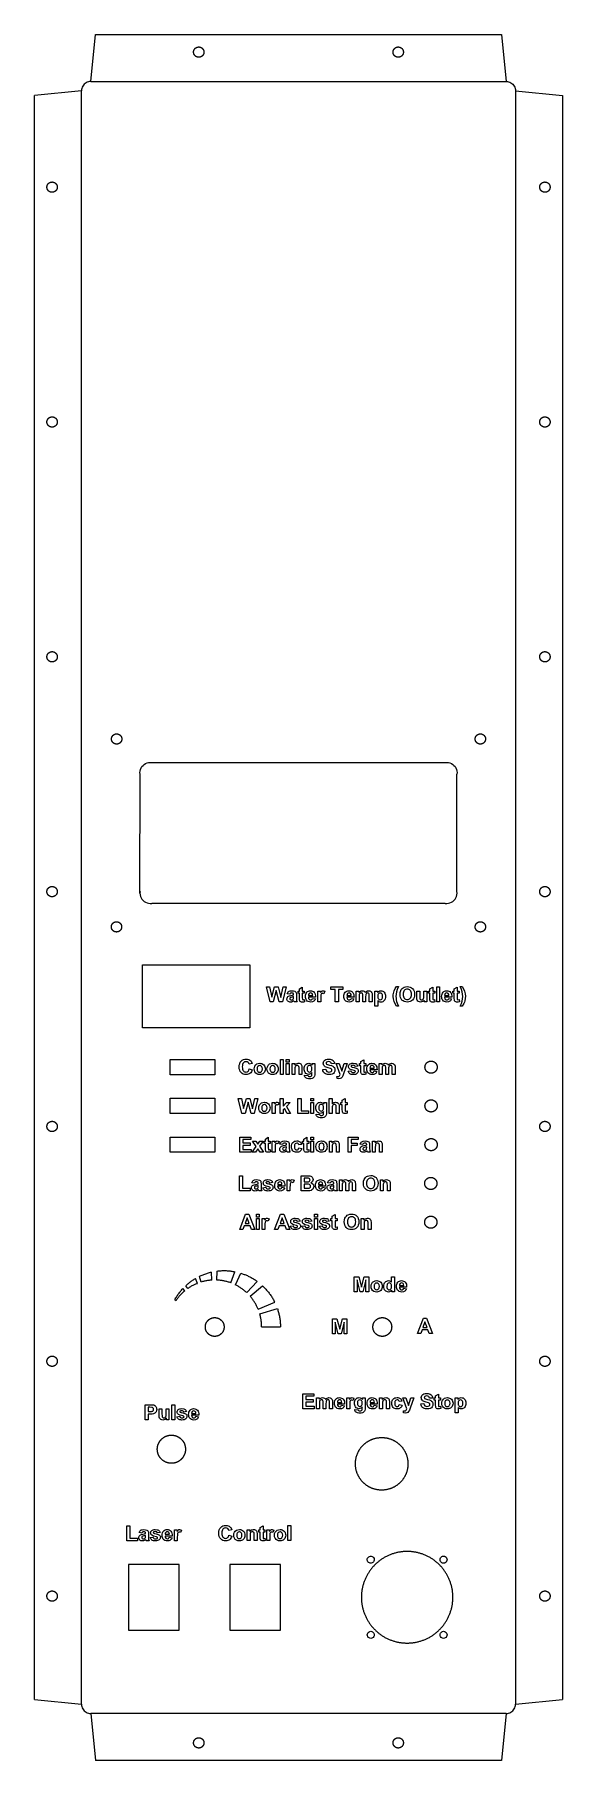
# Model space of a CAD drawing. Header units: metres. Extents: x 13 to 238, y 4 to 739.
import ezdxf

# ---------------------------------------------------------------- set-up
doc = ezdxf.new("R2010")
doc.units = ezdxf.units.M

msp = doc.modelspace()

# ---------------------------------------------------------------- linework, layer by layer
at = {"layer": 'A'}
for p, q in [((175.76, 185.74, 0.03), (178.25, 192.13, 0.03)), ((178.25, 192.13, 0.03), (179.61, 192.13, 0.03)), ((179.61, 192.13, 0.03), (182.17, 185.74, 0.03)), ((177.13, 185.74, 0.03), (175.76, 185.74, 0.03)), ((177.66, 187.19, 0.03), (177.13, 185.74, 0.03)), ((180.21, 187.19, 0.03), (177.66, 187.19, 0.03)), ((178.92, 190.64, 0.03), (178.05, 188.26, 0.03)), ((178.05, 188.26, 0.03), (179.8, 188.26, 0.03)), ((179.8, 188.26, 0.03), (178.92, 190.64, 0.03)), ((180.77, 185.74, 0.03), (180.21, 187.19, 0.03)), ((182.17, 185.74, 0.03), (180.77, 185.74, 0.03))]:
    msp.add_line(p, q, dxfattribs=at)
at = {"layer": 'Air Assist On'}
for p, q in [((99.98, 230.02, 0.03), (102.47, 236.42, 0.03)), ((102.47, 236.42, 0.03), (103.83, 236.42, 0.03)), ((103.83, 236.42, 0.03), (106.39, 230.02, 0.03)), ((107.07, 235.28, 0.03), (107.07, 236.42, 0.03)), ((107.07, 236.42, 0.03), (108.29, 236.42, 0.03)), ((108.29, 235.28, 0.03), (107.07, 235.28, 0.03)), ((108.29, 236.42, 0.03), (108.29, 235.28, 0.03)), ((114.86, 230.02, 0.03), (117.35, 236.42, 0.03)), ((117.35, 236.42, 0.03), (118.72, 236.42, 0.03)), ((118.72, 236.42, 0.03), (121.27, 230.02, 0.03)), ((131.88, 235.28, 0.03), (131.88, 236.42, 0.03)), ((131.88, 236.42, 0.03), (133.11, 236.42, 0.03)), ((133.11, 235.28, 0.03), (131.88, 235.28, 0.03)), ((133.11, 236.42, 0.03), (133.11, 235.28, 0.03)), ((139.38, 235.57, 0.03), (140.61, 236.29, 0.03)), ((139.38, 234.65, 0.03), (139.38, 235.57, 0.03)), ((140.61, 236.29, 0.03), (140.61, 234.65, 0.03)), ((144.82, 234.82, 0.03), (145.08, 235.28, 0.03)), ((145.08, 235.28, 0.03), (145.42, 235.7, 0.03)), ((145.42, 235.7, 0.03), (145.81, 236.03, 0.03)), ((145.81, 236.03, 0.03), (146.24, 236.27, 0.03)), ((146.24, 236.27, 0.03), (146.88, 236.46, 0.03)), ((146.91, 235.28, 0.03), (146.61, 235.11, 0.03)), ((146.88, 236.46, 0.03), (147.62, 236.52, 0.03)), ((147.25, 235.39, 0.03), (146.91, 235.28, 0.03)), ((147.63, 235.42, 0.03), (147.25, 235.39, 0.03)), ((147.62, 236.52, 0.03), (148.29, 236.47, 0.03)), ((148.01, 235.39, 0.03), (147.63, 235.42, 0.03)), ((148.35, 235.29, 0.03), (148.01, 235.39, 0.03)), ((148.29, 236.47, 0.03), (148.89, 236.31, 0.03)), ((148.65, 235.12, 0.03), (148.35, 235.29, 0.03)), ((148.89, 236.31, 0.03), (149.42, 236.03, 0.03)), ((149.42, 236.03, 0.03), (149.88, 235.65, 0.03)), ((149.88, 235.65, 0.03), (150.25, 235.17, 0.03)), ((101.35, 230.02, 0.03), (99.98, 230.02, 0.03)), ((101.87, 231.48, 0.03), (101.35, 230.02, 0.03)), ((104.43, 231.48, 0.03), (101.87, 231.48, 0.03)), ((103.13, 234.92, 0.03), (102.27, 232.55, 0.03)), ((102.27, 232.55, 0.03), (104.02, 232.55, 0.03)), ((104.02, 232.55, 0.03), (103.13, 234.92, 0.03)), ((104.99, 230.02, 0.03), (104.43, 231.48, 0.03)), ((106.39, 230.02, 0.03), (104.99, 230.02, 0.03)), ((107.07, 230.02, 0.03), (107.07, 234.65, 0.03)), ((107.07, 234.65, 0.03), (108.29, 234.65, 0.03)), ((108.29, 230.02, 0.03), (107.07, 230.02, 0.03)), ((108.29, 234.65, 0.03), (108.29, 230.02, 0.03)), ((109.5, 230.02, 0.03), (109.5, 234.65, 0.03)), ((109.5, 234.65, 0.03), (110.63, 234.65, 0.03)), ((110.72, 230.02, 0.03), (109.5, 230.02, 0.03)), ((110.63, 234.65, 0.03), (110.63, 234, 0.03)), ((110.63, 234, 0.03), (110.91, 234.38, 0.03)), ((110.75, 232.43, 0.03), (110.72, 231.45, 0.03)), ((110.72, 231.45, 0.03), (110.72, 230.02, 0.03)), ((110.82, 233.01, 0.03), (110.75, 232.43, 0.03)), ((110.94, 233.32, 0.03), (110.82, 233.01, 0.03)), ((110.91, 234.38, 0.03), (111.16, 234.61, 0.03)), ((111.1, 233.52, 0.03), (110.94, 233.32, 0.03)), ((111.3, 233.62, 0.03), (111.1, 233.52, 0.03)), ((111.16, 234.61, 0.03), (111.41, 234.72, 0.03)), ((111.54, 233.66, 0.03), (111.3, 233.62, 0.03)), ((111.41, 234.72, 0.03), (111.69, 234.76, 0.03)), ((111.82, 233.61, 0.03), (111.54, 233.66, 0.03)), ((111.69, 234.76, 0.03), (112.1, 234.7, 0.03)), ((112.12, 233.46, 0.03), (111.82, 233.61, 0.03)), ((112.1, 234.7, 0.03), (112.49, 234.53, 0.03)), ((112.49, 234.53, 0.03), (112.12, 233.46, 0.03)), ((116.23, 230.02, 0.03), (114.86, 230.02, 0.03)), ((116.76, 231.48, 0.03), (116.23, 230.02, 0.03)), ((119.31, 231.48, 0.03), (116.76, 231.48, 0.03)), ((118.02, 234.92, 0.03), (117.15, 232.55, 0.03)), ((117.15, 232.55, 0.03), (118.9, 232.55, 0.03)), ((118.9, 232.55, 0.03), (118.02, 234.92, 0.03)), ((119.87, 230.02, 0.03), (119.31, 231.48, 0.03)), ((121.27, 230.02, 0.03), (119.87, 230.02, 0.03)), ((121.52, 231.35, 0.03), (122.75, 231.53, 0.03)), ((121.63, 231.03, 0.03), (121.52, 231.35, 0.03)), ((121.78, 230.76, 0.03), (121.63, 231.03, 0.03)), ((121.69, 233.34, 0.03), (121.72, 233.63, 0.03)), ((121.72, 233.02, 0.03), (121.69, 233.34, 0.03)), ((121.72, 233.63, 0.03), (121.81, 233.89, 0.03)), ((121.83, 232.74, 0.03), (121.72, 233.02, 0.03)), ((121.99, 230.51, 0.03), (121.78, 230.76, 0.03)), ((121.81, 233.89, 0.03), (121.96, 234.13, 0.03)), ((122, 232.5, 0.03), (121.83, 232.74, 0.03)), ((121.96, 234.13, 0.03), (122.16, 234.35, 0.03)), ((122.24, 230.3, 0.03), (121.99, 230.51, 0.03)), ((122.24, 232.3, 0.03), (122, 232.5, 0.03)), ((122.16, 234.35, 0.03), (122.43, 234.53, 0.03)), ((122.91, 232.01, 0.03), (122.24, 232.3, 0.03)), ((122.54, 230.14, 0.03), (122.24, 230.3, 0.03)), ((122.43, 234.53, 0.03), (122.77, 234.66, 0.03)), ((122.89, 230.02, 0.03), (122.54, 230.14, 0.03)), ((122.75, 231.53, 0.03), (122.87, 231.22, 0.03)), ((122.77, 234.66, 0.03), (123.17, 234.73, 0.03)), ((122.86, 233.63, 0.03), (122.83, 233.49, 0.03)), ((122.83, 233.49, 0.03), (122.86, 233.37, 0.03)), ((122.97, 233.74, 0.03), (122.86, 233.63, 0.03)), ((122.86, 233.37, 0.03), (122.95, 233.27, 0.03)), ((122.87, 231.22, 0.03), (123.07, 230.99, 0.03)), ((123.29, 229.94, 0.03), (122.89, 230.02, 0.03)), ((124.12, 231.7, 0.03), (122.91, 232.01, 0.03)), ((122.95, 233.27, 0.03), (123.32, 233.12, 0.03)), ((123.24, 233.84, 0.03), (122.97, 233.74, 0.03)), ((123.07, 230.99, 0.03), (123.35, 230.85, 0.03)), ((123.17, 234.73, 0.03), (123.64, 234.76, 0.03)), ((123.66, 233.88, 0.03), (123.24, 233.84, 0.03)), ((123.74, 229.92, 0.03), (123.29, 229.94, 0.03)), ((123.32, 233.12, 0.03), (124.09, 232.93, 0.03)), ((123.35, 230.85, 0.03), (123.74, 230.8, 0.03)), ((123.64, 234.76, 0.03), (124.47, 234.68, 0.03)), ((124, 233.84, 0.03), (123.66, 233.88, 0.03)), ((123.74, 230.8, 0.03), (124.15, 230.85, 0.03)), ((124.23, 229.95, 0.03), (123.74, 229.92, 0.03)), ((124.25, 233.73, 0.03), (124, 233.84, 0.03)), ((124.09, 232.93, 0.03), (124.92, 232.68, 0.03)), ((124.53, 231.54, 0.03), (124.12, 231.7, 0.03)), ((124.15, 230.85, 0.03), (124.45, 230.98, 0.03)), ((124.65, 230.03, 0.03), (124.23, 229.95, 0.03)), ((124.42, 233.56, 0.03), (124.25, 233.73, 0.03)), ((124.53, 233.32, 0.03), (124.42, 233.56, 0.03)), ((124.45, 230.98, 0.03), (124.57, 231.12, 0.03)), ((124.47, 234.68, 0.03), (124.79, 234.58, 0.03)), ((125.69, 233.53, 0.03), (124.53, 233.32, 0.03)), ((124.59, 231.43, 0.03), (124.53, 231.54, 0.03)), ((124.57, 231.12, 0.03), (124.61, 231.31, 0.03)), ((124.61, 231.31, 0.03), (124.59, 231.43, 0.03)), ((125.01, 230.18, 0.03), (124.65, 230.03, 0.03)), ((124.79, 234.58, 0.03), (125.05, 234.45, 0.03)), ((124.92, 232.68, 0.03), (125.46, 232.38, 0.03)), ((125.31, 230.38, 0.03), (125.01, 230.18, 0.03)), ((125.05, 234.45, 0.03), (125.26, 234.28, 0.03)), ((125.26, 234.28, 0.03), (125.44, 234.07, 0.03)), ((125.54, 230.62, 0.03), (125.31, 230.38, 0.03)), ((125.44, 234.07, 0.03), (125.69, 233.53, 0.03)), ((125.46, 232.38, 0.03), (125.63, 232.2, 0.03)), ((125.71, 230.88, 0.03), (125.54, 230.62, 0.03)), ((125.63, 232.2, 0.03), (125.75, 231.99, 0.03)), ((125.81, 231.16, 0.03), (125.71, 230.88, 0.03)), ((125.75, 231.99, 0.03), (125.82, 231.75, 0.03)), ((125.84, 231.47, 0.03), (125.81, 231.16, 0.03)), ((125.82, 231.75, 0.03), (125.84, 231.47, 0.03)), ((126.48, 231.35, 0.03), (127.71, 231.53, 0.03)), ((126.59, 231.03, 0.03), (126.48, 231.35, 0.03)), ((126.75, 230.76, 0.03), (126.59, 231.03, 0.03)), ((126.65, 233.34, 0.03), (126.68, 233.63, 0.03)), ((126.69, 233.02, 0.03), (126.65, 233.34, 0.03)), ((126.68, 233.63, 0.03), (126.77, 233.89, 0.03)), ((126.79, 232.74, 0.03), (126.69, 233.02, 0.03)), ((126.95, 230.51, 0.03), (126.75, 230.76, 0.03)), ((126.77, 233.89, 0.03), (126.92, 234.13, 0.03)), ((126.96, 232.5, 0.03), (126.79, 232.74, 0.03)), ((126.92, 234.13, 0.03), (127.13, 234.35, 0.03)), ((127.21, 230.3, 0.03), (126.95, 230.51, 0.03)), ((127.2, 232.3, 0.03), (126.96, 232.5, 0.03)), ((127.13, 234.35, 0.03), (127.4, 234.53, 0.03)), ((127.87, 232.01, 0.03), (127.2, 232.3, 0.03)), ((127.51, 230.14, 0.03), (127.21, 230.3, 0.03)), ((127.4, 234.53, 0.03), (127.74, 234.66, 0.03)), ((127.86, 230.02, 0.03), (127.51, 230.14, 0.03)), ((127.71, 231.53, 0.03), (127.83, 231.22, 0.03)), ((127.74, 234.66, 0.03), (128.14, 234.73, 0.03)), ((127.83, 233.63, 0.03), (127.79, 233.49, 0.03)), ((127.79, 233.49, 0.03), (127.82, 233.37, 0.03)), ((127.82, 233.37, 0.03), (127.91, 233.27, 0.03)), ((127.93, 233.74, 0.03), (127.83, 233.63, 0.03)), ((127.83, 231.22, 0.03), (128.03, 230.99, 0.03)), ((128.25, 229.94, 0.03), (127.86, 230.02, 0.03)), ((129.08, 231.7, 0.03), (127.87, 232.01, 0.03)), ((127.91, 233.27, 0.03), (128.28, 233.12, 0.03)), ((128.21, 233.84, 0.03), (127.93, 233.74, 0.03)), ((128.03, 230.99, 0.03), (128.32, 230.85, 0.03)), ((128.14, 234.73, 0.03), (128.6, 234.76, 0.03)), ((128.62, 233.88, 0.03), (128.21, 233.84, 0.03)), ((128.7, 229.92, 0.03), (128.25, 229.94, 0.03)), ((128.28, 233.12, 0.03), (129.06, 232.93, 0.03)), ((128.32, 230.85, 0.03), (128.7, 230.8, 0.03)), ((128.6, 234.76, 0.03), (129.43, 234.68, 0.03)), ((128.96, 233.84, 0.03), (128.62, 233.88, 0.03)), ((128.7, 230.8, 0.03), (129.12, 230.85, 0.03)), ((129.19, 229.95, 0.03), (128.7, 229.92, 0.03)), ((129.22, 233.73, 0.03), (128.96, 233.84, 0.03)), ((129.06, 232.93, 0.03), (129.89, 232.68, 0.03)), ((129.49, 231.54, 0.03), (129.08, 231.7, 0.03)), ((129.12, 230.85, 0.03), (129.42, 230.98, 0.03)), ((129.62, 230.03, 0.03), (129.19, 229.95, 0.03)), ((129.39, 233.56, 0.03), (129.22, 233.73, 0.03)), ((129.5, 233.32, 0.03), (129.39, 233.56, 0.03)), ((129.42, 230.98, 0.03), (129.54, 231.12, 0.03)), ((129.43, 234.68, 0.03), (129.75, 234.58, 0.03)), ((129.56, 231.43, 0.03), (129.49, 231.54, 0.03)), ((130.65, 233.53, 0.03), (129.5, 233.32, 0.03)), ((129.54, 231.12, 0.03), (129.58, 231.31, 0.03)), ((129.58, 231.31, 0.03), (129.56, 231.43, 0.03)), ((129.98, 230.18, 0.03), (129.62, 230.03, 0.03)), ((129.75, 234.58, 0.03), (130.02, 234.45, 0.03)), ((129.89, 232.68, 0.03), (130.43, 232.38, 0.03)), ((130.28, 230.38, 0.03), (129.98, 230.18, 0.03)), ((130.02, 234.45, 0.03), (130.23, 234.28, 0.03)), ((130.23, 234.28, 0.03), (130.41, 234.07, 0.03)), ((130.51, 230.62, 0.03), (130.28, 230.38, 0.03)), ((130.41, 234.07, 0.03), (130.65, 233.53, 0.03)), ((130.43, 232.38, 0.03), (130.59, 232.2, 0.03)), ((130.68, 230.88, 0.03), (130.51, 230.62, 0.03)), ((130.59, 232.2, 0.03), (130.71, 231.99, 0.03)), ((130.78, 231.16, 0.03), (130.68, 230.88, 0.03)), ((130.71, 231.99, 0.03), (130.78, 231.75, 0.03)), ((130.78, 231.75, 0.03), (130.81, 231.47, 0.03)), ((130.81, 231.47, 0.03), (130.78, 231.16, 0.03)), ((131.88, 230.02, 0.03), (131.88, 234.65, 0.03)), ((131.88, 234.65, 0.03), (133.11, 234.65, 0.03)), ((133.11, 230.02, 0.03), (131.88, 230.02, 0.03)), ((133.11, 234.65, 0.03), (133.11, 230.02, 0.03)), ((133.93, 231.35, 0.03), (135.16, 231.53, 0.03)), ((134.04, 231.03, 0.03), (133.93, 231.35, 0.03)), ((134.2, 230.76, 0.03), (134.04, 231.03, 0.03)), ((134.1, 233.34, 0.03), (134.13, 233.63, 0.03)), ((134.13, 233.02, 0.03), (134.1, 233.34, 0.03)), ((134.13, 233.63, 0.03), (134.22, 233.89, 0.03)), ((134.24, 232.74, 0.03), (134.13, 233.02, 0.03)), ((134.4, 230.51, 0.03), (134.2, 230.76, 0.03)), ((134.22, 233.89, 0.03), (134.37, 234.13, 0.03)), ((134.41, 232.5, 0.03), (134.24, 232.74, 0.03)), ((134.37, 234.13, 0.03), (134.58, 234.35, 0.03)), ((134.65, 230.3, 0.03), (134.4, 230.51, 0.03)), ((134.65, 232.3, 0.03), (134.41, 232.5, 0.03)), ((134.58, 234.35, 0.03), (134.85, 234.53, 0.03)), ((135.32, 232.01, 0.03), (134.65, 232.3, 0.03)), ((134.95, 230.14, 0.03), (134.65, 230.3, 0.03)), ((134.85, 234.53, 0.03), (135.18, 234.66, 0.03)), ((135.3, 230.02, 0.03), (134.95, 230.14, 0.03)), ((135.16, 231.53, 0.03), (135.28, 231.22, 0.03)), ((135.18, 234.66, 0.03), (135.58, 234.73, 0.03)), ((135.27, 233.63, 0.03), (135.24, 233.49, 0.03)), ((135.24, 233.49, 0.03), (135.27, 233.37, 0.03)), ((135.38, 233.74, 0.03), (135.27, 233.63, 0.03)), ((135.27, 233.37, 0.03), (135.36, 233.27, 0.03)), ((135.28, 231.22, 0.03), (135.48, 230.99, 0.03)), ((135.7, 229.94, 0.03), (135.3, 230.02, 0.03)), ((136.53, 231.7, 0.03), (135.32, 232.01, 0.03)), ((135.36, 233.27, 0.03), (135.73, 233.12, 0.03)), ((135.66, 233.84, 0.03), (135.38, 233.74, 0.03)), ((135.48, 230.99, 0.03), (135.77, 230.85, 0.03)), ((135.58, 234.73, 0.03), (136.05, 234.76, 0.03)), ((136.07, 233.88, 0.03), (135.66, 233.84, 0.03)), ((136.15, 229.92, 0.03), (135.7, 229.94, 0.03)), ((135.73, 233.12, 0.03), (136.5, 232.93, 0.03)), ((135.77, 230.85, 0.03), (136.15, 230.8, 0.03)), ((136.05, 234.76, 0.03), (136.88, 234.68, 0.03)), ((136.41, 233.84, 0.03), (136.07, 233.88, 0.03)), ((136.15, 230.8, 0.03), (136.57, 230.85, 0.03)), ((136.64, 229.95, 0.03), (136.15, 229.92, 0.03)), ((136.66, 233.73, 0.03), (136.41, 233.84, 0.03)), ((136.5, 232.93, 0.03), (137.34, 232.68, 0.03)), ((136.94, 231.54, 0.03), (136.53, 231.7, 0.03)), ((136.57, 230.85, 0.03), (136.86, 230.98, 0.03)), ((137.06, 230.03, 0.03), (136.64, 229.95, 0.03)), ((136.84, 233.56, 0.03), (136.66, 233.73, 0.03)), ((136.94, 233.32, 0.03), (136.84, 233.56, 0.03)), ((136.86, 230.98, 0.03), (136.99, 231.12, 0.03)), ((136.88, 234.68, 0.03), (137.2, 234.58, 0.03)), ((138.1, 233.53, 0.03), (136.94, 233.32, 0.03)), ((137, 231.43, 0.03), (136.94, 231.54, 0.03)), ((136.99, 231.12, 0.03), (137.03, 231.31, 0.03)), ((137.03, 231.31, 0.03), (137, 231.43, 0.03)), ((137.43, 230.18, 0.03), (137.06, 230.03, 0.03)), ((137.2, 234.58, 0.03), (137.46, 234.45, 0.03)), ((137.34, 232.68, 0.03), (137.87, 232.38, 0.03)), ((137.72, 230.38, 0.03), (137.43, 230.18, 0.03)), ((137.46, 234.45, 0.03), (137.67, 234.28, 0.03)), ((137.67, 234.28, 0.03), (137.85, 234.07, 0.03)), ((137.96, 230.62, 0.03), (137.72, 230.38, 0.03)), ((137.85, 234.07, 0.03), (138.1, 233.53, 0.03)), ((137.87, 232.38, 0.03), (138.04, 232.2, 0.03)), ((138.12, 230.88, 0.03), (137.96, 230.62, 0.03)), ((138.04, 232.2, 0.03), (138.16, 231.99, 0.03)), ((138.22, 231.16, 0.03), (138.12, 230.88, 0.03)), ((138.16, 231.99, 0.03), (138.23, 231.75, 0.03)), ((138.25, 231.47, 0.03), (138.22, 231.16, 0.03)), ((138.23, 231.75, 0.03), (138.25, 231.47, 0.03)), ((138.82, 233.68, 0.03), (138.82, 234.65, 0.03)), ((138.82, 234.65, 0.03), (139.38, 234.65, 0.03)), ((139.38, 233.68, 0.03), (138.82, 233.68, 0.03)), ((139.38, 231.66, 0.03), (139.38, 233.68, 0.03)), ((139.42, 230.8, 0.03), (139.38, 231.66, 0.03)), ((139.49, 230.53, 0.03), (139.42, 230.8, 0.03)), ((139.6, 230.32, 0.03), (139.49, 230.53, 0.03)), ((139.75, 230.16, 0.03), (139.6, 230.32, 0.03)), ((139.99, 230.03, 0.03), (139.75, 230.16, 0.03)), ((140.27, 229.95, 0.03), (139.99, 230.03, 0.03)), ((140.58, 229.92, 0.03), (140.27, 229.95, 0.03)), ((141.09, 229.97, 0.03), (140.58, 229.92, 0.03)), ((140.61, 234.65, 0.03), (141.45, 234.65, 0.03)), ((141.45, 233.68, 0.03), (140.61, 233.68, 0.03)), ((140.61, 233.68, 0.03), (140.61, 231.81, 0.03)), ((140.61, 231.81, 0.03), (140.64, 231.15, 0.03)), ((140.64, 231.15, 0.03), (140.75, 231, 0.03)), ((140.75, 231, 0.03), (140.95, 230.94, 0.03)), ((140.95, 230.94, 0.03), (141.45, 231.05, 0.03)), ((141.55, 230.1, 0.03), (141.09, 229.97, 0.03)), ((141.45, 234.65, 0.03), (141.45, 233.68, 0.03)), ((141.45, 231.05, 0.03), (141.55, 230.1, 0.03)), ((144.53, 233.18, 0.03), (144.6, 234.08, 0.03)), ((144.58, 232.46, 0.03), (144.53, 233.18, 0.03)), ((144.74, 231.82, 0.03), (144.58, 232.46, 0.03)), ((144.6, 234.08, 0.03), (144.82, 234.82, 0.03)), ((145, 231.26, 0.03), (144.74, 231.82, 0.03)), ((145.37, 230.79, 0.03), (145, 231.26, 0.03)), ((145.83, 230.4, 0.03), (145.37, 230.79, 0.03)), ((146.36, 230.13, 0.03), (145.83, 230.4, 0.03)), ((145.89, 233.74, 0.03), (145.86, 233.22, 0.03)), ((145.86, 233.22, 0.03), (145.89, 232.71, 0.03)), ((145.98, 234.19, 0.03), (145.89, 233.74, 0.03)), ((145.89, 232.71, 0.03), (145.98, 232.27, 0.03)), ((146.13, 234.57, 0.03), (145.98, 234.19, 0.03)), ((145.98, 232.27, 0.03), (146.14, 231.89, 0.03)), ((146.35, 234.87, 0.03), (146.13, 234.57, 0.03)), ((146.14, 231.89, 0.03), (146.36, 231.58, 0.03)), ((146.61, 235.11, 0.03), (146.35, 234.87, 0.03)), ((146.36, 231.58, 0.03), (146.63, 231.33, 0.03)), ((146.96, 229.97, 0.03), (146.36, 230.13, 0.03)), ((146.63, 231.33, 0.03), (146.93, 231.16, 0.03)), ((146.93, 231.16, 0.03), (147.26, 231.05, 0.03)), ((147.64, 229.92, 0.03), (146.96, 229.97, 0.03)), ((147.26, 231.05, 0.03), (147.63, 231.02, 0.03)), ((147.63, 231.02, 0.03), (148, 231.05, 0.03)), ((148.31, 229.97, 0.03), (147.64, 229.92, 0.03)), ((148, 231.05, 0.03), (148.33, 231.16, 0.03)), ((148.9, 230.13, 0.03), (148.31, 229.97, 0.03)), ((148.33, 231.16, 0.03), (148.63, 231.33, 0.03)), ((148.63, 231.33, 0.03), (148.9, 231.57, 0.03)), ((148.91, 234.88, 0.03), (148.65, 235.12, 0.03)), ((148.9, 231.57, 0.03), (149.11, 231.89, 0.03)), ((149.43, 230.41, 0.03), (148.9, 230.13, 0.03)), ((149.12, 234.58, 0.03), (148.91, 234.88, 0.03)), ((149.11, 231.89, 0.03), (149.27, 232.27, 0.03)), ((149.27, 234.2, 0.03), (149.12, 234.58, 0.03)), ((149.36, 233.76, 0.03), (149.27, 234.2, 0.03)), ((149.27, 232.27, 0.03), (149.36, 232.72, 0.03)), ((149.39, 233.24, 0.03), (149.36, 233.76, 0.03)), ((149.36, 232.72, 0.03), (149.39, 233.24, 0.03)), ((149.89, 230.79, 0.03), (149.43, 230.41, 0.03)), ((150.25, 231.27, 0.03), (149.89, 230.79, 0.03)), ((150.25, 235.17, 0.03), (150.52, 234.6, 0.03)), ((150.52, 231.83, 0.03), (150.25, 231.27, 0.03)), ((150.52, 234.6, 0.03), (150.67, 233.95, 0.03)), ((150.67, 232.48, 0.03), (150.52, 231.83, 0.03)), ((150.67, 233.95, 0.03), (150.73, 233.21, 0.03)), ((150.73, 233.21, 0.03), (150.67, 232.48, 0.03)), ((151.72, 230.02, 0.03), (151.72, 234.65, 0.03)), ((151.72, 234.65, 0.03), (152.85, 234.65, 0.03)), ((152.94, 230.02, 0.03), (151.72, 230.02, 0.03)), ((152.85, 234.65, 0.03), (152.85, 233.97, 0.03)), ((152.85, 233.97, 0.03), (153.18, 234.32, 0.03)), ((152.97, 232.78, 0.03), (152.94, 232.12, 0.03)), ((152.94, 232.12, 0.03), (152.94, 230.02, 0.03)), ((153.04, 233.18, 0.03), (152.97, 232.78, 0.03)), ((153.17, 233.44, 0.03), (153.04, 233.18, 0.03)), ((153.38, 233.65, 0.03), (153.17, 233.44, 0.03)), ((153.18, 234.32, 0.03), (153.54, 234.56, 0.03)), ((153.65, 233.78, 0.03), (153.38, 233.65, 0.03)), ((153.54, 234.56, 0.03), (153.94, 234.71, 0.03)), ((153.95, 233.82, 0.03), (153.65, 233.78, 0.03)), ((153.94, 234.71, 0.03), (154.38, 234.76, 0.03)), ((154.18, 233.79, 0.03), (153.95, 233.82, 0.03)), ((154.38, 233.7, 0.03), (154.18, 233.79, 0.03)), ((154.38, 234.76, 0.03), (154.77, 234.72, 0.03)), ((154.53, 233.55, 0.03), (154.38, 233.7, 0.03)), ((154.63, 233.36, 0.03), (154.53, 233.55, 0.03)), ((154.69, 233, 0.03), (154.63, 233.36, 0.03)), ((154.71, 232.39, 0.03), (154.69, 233, 0.03)), ((154.71, 230.02, 0.03), (154.71, 232.39, 0.03)), ((155.94, 230.02, 0.03), (154.71, 230.02, 0.03)), ((154.77, 234.72, 0.03), (155.12, 234.61, 0.03)), ((155.12, 234.61, 0.03), (155.42, 234.45, 0.03)), ((155.42, 234.45, 0.03), (155.63, 234.24, 0.03)), ((155.63, 234.24, 0.03), (155.78, 234, 0.03)), ((155.78, 234, 0.03), (155.87, 233.73, 0.03)), ((155.87, 233.73, 0.03), (155.94, 232.9, 0.03)), ((155.94, 232.9, 0.03), (155.94, 230.02, 0.03))]:
    msp.add_line(p, q, dxfattribs=at)
at = {"layer": 'Control'}
for p, q in [((91.51, 102.58, 0.03), (91.87, 103.07, 0.03)), ((91.87, 103.07, 0.03), (92.32, 103.45, 0.03)), ((92.32, 103.45, 0.03), (92.83, 103.73, 0.03)), ((92.83, 103.73, 0.03), (93.4, 103.89, 0.03)), ((93.4, 103.89, 0.03), (94.04, 103.95, 0.03)), ((94.04, 103.95, 0.03), (94.6, 103.91, 0.03)), ((94.6, 103.91, 0.03), (95.1, 103.78, 0.03)), ((95.1, 103.78, 0.03), (95.55, 103.56, 0.03)), ((95.55, 103.56, 0.03), (95.95, 103.26, 0.03)), ((95.95, 103.26, 0.03), (96.15, 103.03, 0.03)), ((96.15, 103.03, 0.03), (96.33, 102.76, 0.03)), ((108.68, 103, 0.03), (109.91, 103.71, 0.03)), ((108.68, 102.08, 0.03), (108.68, 103, 0.03)), ((109.91, 103.71, 0.03), (109.91, 102.08, 0.03)), ((120.52, 97.45, 0.03), (120.52, 103.84, 0.03)), ((120.52, 103.84, 0.03), (121.75, 103.84, 0.03)), ((121.75, 103.84, 0.03), (121.75, 97.45, 0.03)), ((91.05, 100.59, 0.03), (91.1, 101.34, 0.03)), ((91.1, 99.87, 0.03), (91.05, 100.59, 0.03)), ((91.1, 101.34, 0.03), (91.26, 102.01, 0.03)), ((91.26, 99.24, 0.03), (91.1, 99.87, 0.03)), ((91.26, 102.01, 0.03), (91.51, 102.58, 0.03)), ((91.51, 98.68, 0.03), (91.26, 99.24, 0.03)), ((91.87, 98.21, 0.03), (91.51, 98.68, 0.03)), ((92.31, 97.83, 0.03), (91.87, 98.21, 0.03)), ((92.8, 97.56, 0.03), (92.31, 97.83, 0.03)), ((92.41, 101.22, 0.03), (92.38, 100.68, 0.03)), ((92.38, 100.68, 0.03), (92.41, 100.12, 0.03)), ((92.49, 101.67, 0.03), (92.41, 101.22, 0.03)), ((92.41, 100.12, 0.03), (92.49, 99.65, 0.03)), ((92.63, 102.04, 0.03), (92.49, 101.67, 0.03)), ((92.49, 99.65, 0.03), (92.63, 99.26, 0.03)), ((92.82, 102.34, 0.03), (92.63, 102.04, 0.03)), ((92.63, 99.26, 0.03), (92.82, 98.96, 0.03)), ((93.35, 97.39, 0.03), (92.8, 97.56, 0.03)), ((93.06, 102.56, 0.03), (92.82, 102.34, 0.03)), ((92.82, 98.96, 0.03), (93.05, 98.73, 0.03)), ((93.05, 98.73, 0.03), (93.32, 98.57, 0.03)), ((93.33, 102.72, 0.03), (93.06, 102.56, 0.03)), ((93.32, 98.57, 0.03), (93.62, 98.47, 0.03)), ((93.64, 102.81, 0.03), (93.33, 102.72, 0.03)), ((93.96, 97.34, 0.03), (93.35, 97.39, 0.03)), ((93.62, 98.47, 0.03), (93.95, 98.44, 0.03)), ((93.98, 102.85, 0.03), (93.64, 102.81, 0.03)), ((93.95, 98.44, 0.03), (94.43, 98.52, 0.03)), ((94.45, 97.37, 0.03), (93.96, 97.34, 0.03)), ((94.45, 102.77, 0.03), (93.98, 102.85, 0.03)), ((94.43, 98.52, 0.03), (94.83, 98.77, 0.03)), ((94.85, 102.56, 0.03), (94.45, 102.77, 0.03)), ((94.9, 97.47, 0.03), (94.45, 97.37, 0.03)), ((94.83, 98.77, 0.03), (95.01, 98.96, 0.03)), ((95.15, 102.22, 0.03), (94.85, 102.56, 0.03)), ((95.3, 97.63, 0.03), (94.9, 97.47, 0.03)), ((95.01, 98.96, 0.03), (95.15, 99.19, 0.03)), ((95.32, 101.77, 0.03), (95.15, 102.22, 0.03)), ((95.15, 99.19, 0.03), (95.37, 99.8, 0.03)), ((95.66, 97.85, 0.03), (95.3, 97.63, 0.03)), ((96.6, 102.08, 0.03), (95.32, 101.77, 0.03)), ((95.37, 99.8, 0.03), (96.62, 99.4, 0.03)), ((95.97, 98.14, 0.03), (95.66, 97.85, 0.03)), ((96.23, 98.49, 0.03), (95.97, 98.14, 0.03)), ((96.45, 98.91, 0.03), (96.23, 98.49, 0.03)), ((96.33, 102.76, 0.03), (96.6, 102.08, 0.03)), ((96.62, 99.4, 0.03), (96.45, 98.91, 0.03)), ((97.43, 99.83, 0.03), (97.51, 100.43, 0.03)), ((97.51, 99.09, 0.03), (97.43, 99.83, 0.03)), ((97.51, 100.43, 0.03), (97.73, 101.01, 0.03)), ((97.73, 98.48, 0.03), (97.51, 99.09, 0.03)), ((97.73, 101.01, 0.03), (98.1, 101.51, 0.03)), ((98.1, 97.99, 0.03), (97.73, 98.48, 0.03)), ((98.1, 101.51, 0.03), (98.59, 101.88, 0.03)), ((98.61, 97.63, 0.03), (98.1, 97.99, 0.03)), ((98.59, 101.88, 0.03), (99.17, 102.11, 0.03)), ((99.2, 97.42, 0.03), (98.61, 97.63, 0.03)), ((98.77, 100.37, 0.03), (98.69, 99.76, 0.03)), ((98.69, 99.76, 0.03), (98.77, 99.16, 0.03)), ((98.87, 100.62, 0.03), (98.77, 100.37, 0.03)), ((98.77, 99.16, 0.03), (98.87, 98.91, 0.03)), ((99.02, 100.82, 0.03), (98.87, 100.62, 0.03)), ((98.87, 98.91, 0.03), (99.02, 98.71, 0.03)), ((99.38, 101.09, 0.03), (99.02, 100.82, 0.03)), ((99.02, 98.71, 0.03), (99.38, 98.43, 0.03)), ((99.17, 102.11, 0.03), (99.82, 102.18, 0.03)), ((99.83, 97.34, 0.03), (99.2, 97.42, 0.03)), ((99.82, 101.18, 0.03), (99.38, 101.09, 0.03)), ((99.38, 98.43, 0.03), (99.82, 98.34, 0.03)), ((99.82, 102.18, 0.03), (100.32, 102.14, 0.03)), ((100.05, 101.16, 0.03), (99.82, 101.18, 0.03)), ((99.82, 98.34, 0.03), (100.05, 98.37, 0.03)), ((100.32, 97.39, 0.03), (99.83, 97.34, 0.03)), ((100.26, 101.09, 0.03), (100.05, 101.16, 0.03)), ((100.05, 98.37, 0.03), (100.26, 98.43, 0.03)), ((100.63, 100.82, 0.03), (100.26, 101.09, 0.03)), ((100.26, 98.43, 0.03), (100.63, 98.71, 0.03)), ((100.32, 102.14, 0.03), (100.77, 102.01, 0.03)), ((100.77, 97.52, 0.03), (100.32, 97.39, 0.03)), ((100.77, 100.62, 0.03), (100.63, 100.82, 0.03)), ((100.63, 98.71, 0.03), (100.77, 98.91, 0.03)), ((100.77, 102.01, 0.03), (101.18, 101.8, 0.03)), ((100.87, 100.37, 0.03), (100.77, 100.62, 0.03)), ((100.77, 98.91, 0.03), (100.87, 99.16, 0.03)), ((101.17, 97.73, 0.03), (100.77, 97.52, 0.03)), ((100.95, 99.77, 0.03), (100.87, 100.37, 0.03)), ((100.87, 99.16, 0.03), (100.95, 99.77, 0.03)), ((101.53, 98.04, 0.03), (101.17, 97.73, 0.03)), ((101.18, 101.8, 0.03), (101.54, 101.5, 0.03)), ((101.83, 98.4, 0.03), (101.53, 98.04, 0.03)), ((101.54, 101.5, 0.03), (101.83, 101.14, 0.03)), ((101.83, 101.14, 0.03), (102.04, 100.73, 0.03)), ((102.04, 98.82, 0.03), (101.83, 98.4, 0.03)), ((102.04, 100.73, 0.03), (102.17, 100.28, 0.03)), ((102.17, 99.27, 0.03), (102.04, 98.82, 0.03)), ((102.17, 100.28, 0.03), (102.21, 99.78, 0.03)), ((102.21, 99.78, 0.03), (102.17, 99.27, 0.03)), ((103.16, 97.45, 0.03), (103.16, 102.08, 0.03)), ((103.16, 102.08, 0.03), (104.3, 102.08, 0.03)), ((104.39, 97.45, 0.03), (103.16, 97.45, 0.03)), ((104.3, 102.08, 0.03), (104.3, 101.4, 0.03)), ((104.3, 101.4, 0.03), (104.62, 101.74, 0.03)), ((104.41, 100.2, 0.03), (104.39, 99.55, 0.03)), ((104.39, 99.55, 0.03), (104.39, 97.45, 0.03)), ((104.48, 100.61, 0.03), (104.41, 100.2, 0.03)), ((104.61, 100.87, 0.03), (104.48, 100.61, 0.03)), ((104.83, 101.07, 0.03), (104.61, 100.87, 0.03)), ((104.62, 101.74, 0.03), (104.98, 101.99, 0.03)), ((105.1, 101.2, 0.03), (104.83, 101.07, 0.03)), ((104.98, 101.99, 0.03), (105.38, 102.13, 0.03)), ((105.4, 101.25, 0.03), (105.1, 101.2, 0.03)), ((105.38, 102.13, 0.03), (105.82, 102.18, 0.03)), ((105.63, 101.22, 0.03), (105.4, 101.25, 0.03)), ((105.82, 101.12, 0.03), (105.63, 101.22, 0.03)), ((105.82, 102.18, 0.03), (106.21, 102.15, 0.03)), ((105.97, 100.98, 0.03), (105.82, 101.12, 0.03)), ((106.08, 100.78, 0.03), (105.97, 100.98, 0.03)), ((106.14, 100.43, 0.03), (106.08, 100.78, 0.03)), ((106.16, 99.81, 0.03), (106.14, 100.43, 0.03)), ((106.16, 97.45, 0.03), (106.16, 99.81, 0.03)), ((107.38, 97.45, 0.03), (106.16, 97.45, 0.03)), ((106.21, 102.15, 0.03), (106.57, 102.04, 0.03)), ((106.57, 102.04, 0.03), (106.86, 101.87, 0.03)), ((106.86, 101.87, 0.03), (107.07, 101.66, 0.03)), ((107.07, 101.66, 0.03), (107.22, 101.42, 0.03)), ((107.22, 101.42, 0.03), (107.31, 101.15, 0.03)), ((107.31, 101.15, 0.03), (107.38, 100.33, 0.03)), ((107.38, 100.33, 0.03), (107.38, 97.45, 0.03)), ((108.12, 101.1, 0.03), (108.12, 102.08, 0.03)), ((108.12, 102.08, 0.03), (108.68, 102.08, 0.03)), ((108.68, 101.1, 0.03), (108.12, 101.1, 0.03)), ((108.68, 99.08, 0.03), (108.68, 101.1, 0.03)), ((108.72, 98.22, 0.03), (108.68, 99.08, 0.03)), ((108.79, 97.95, 0.03), (108.72, 98.22, 0.03)), ((108.89, 97.74, 0.03), (108.79, 97.95, 0.03)), ((109.05, 97.58, 0.03), (108.89, 97.74, 0.03)), ((109.28, 97.46, 0.03), (109.05, 97.58, 0.03)), ((109.56, 97.37, 0.03), (109.28, 97.46, 0.03)), ((109.88, 97.34, 0.03), (109.56, 97.37, 0.03)), ((110.39, 97.39, 0.03), (109.88, 97.34, 0.03)), ((109.91, 102.08, 0.03), (110.75, 102.08, 0.03)), ((110.75, 101.1, 0.03), (109.91, 101.1, 0.03)), ((109.91, 101.1, 0.03), (109.91, 99.24, 0.03)), ((109.91, 99.24, 0.03), (109.93, 98.58, 0.03)), ((109.93, 98.58, 0.03), (110.04, 98.42, 0.03)), ((110.04, 98.42, 0.03), (110.25, 98.36, 0.03)), ((110.25, 98.36, 0.03), (110.74, 98.48, 0.03)), ((110.85, 97.53, 0.03), (110.39, 97.39, 0.03)), ((110.74, 98.48, 0.03), (110.85, 97.53, 0.03)), ((110.75, 102.08, 0.03), (110.75, 101.1, 0.03)), ((111.54, 97.45, 0.03), (111.54, 102.08, 0.03)), ((111.54, 102.08, 0.03), (112.68, 102.08, 0.03)), ((112.77, 97.45, 0.03), (111.54, 97.45, 0.03)), ((112.68, 102.08, 0.03), (112.68, 101.42, 0.03)), ((112.68, 101.42, 0.03), (112.96, 101.81, 0.03)), ((112.79, 99.86, 0.03), (112.77, 98.88, 0.03)), ((112.77, 98.88, 0.03), (112.77, 97.45, 0.03)), ((112.87, 100.43, 0.03), (112.79, 99.86, 0.03)), ((112.99, 100.74, 0.03), (112.87, 100.43, 0.03)), ((112.96, 101.81, 0.03), (113.21, 102.04, 0.03)), ((113.15, 100.94, 0.03), (112.99, 100.74, 0.03)), ((113.35, 101.05, 0.03), (113.15, 100.94, 0.03)), ((113.21, 102.04, 0.03), (113.46, 102.15, 0.03)), ((113.59, 101.08, 0.03), (113.35, 101.05, 0.03)), ((113.46, 102.15, 0.03), (113.74, 102.18, 0.03)), ((113.87, 101.03, 0.03), (113.59, 101.08, 0.03)), ((113.74, 102.18, 0.03), (114.15, 102.13, 0.03)), ((114.16, 100.88, 0.03), (113.87, 101.03, 0.03)), ((114.15, 102.13, 0.03), (114.54, 101.95, 0.03)), ((114.54, 101.95, 0.03), (114.16, 100.88, 0.03)), ((114.79, 99.83, 0.03), (114.86, 100.43, 0.03)), ((114.86, 99.09, 0.03), (114.79, 99.83, 0.03)), ((114.86, 100.43, 0.03), (115.09, 101.01, 0.03)), ((115.09, 98.48, 0.03), (114.86, 99.09, 0.03)), ((115.09, 101.01, 0.03), (115.45, 101.51, 0.03)), ((115.46, 97.99, 0.03), (115.09, 98.48, 0.03)), ((115.45, 101.51, 0.03), (115.94, 101.88, 0.03)), ((115.97, 97.63, 0.03), (115.46, 97.99, 0.03)), ((115.94, 101.88, 0.03), (116.52, 102.11, 0.03)), ((116.56, 97.42, 0.03), (115.97, 97.63, 0.03)), ((116.13, 100.37, 0.03), (116.04, 99.76, 0.03)), ((116.04, 99.76, 0.03), (116.13, 99.16, 0.03)), ((116.23, 100.62, 0.03), (116.13, 100.37, 0.03)), ((116.13, 99.16, 0.03), (116.23, 98.91, 0.03)), ((116.37, 100.82, 0.03), (116.23, 100.62, 0.03)), ((116.23, 98.91, 0.03), (116.37, 98.71, 0.03)), ((116.74, 101.09, 0.03), (116.37, 100.82, 0.03)), ((116.37, 98.71, 0.03), (116.74, 98.43, 0.03)), ((116.52, 102.11, 0.03), (117.17, 102.18, 0.03)), ((117.18, 97.34, 0.03), (116.56, 97.42, 0.03)), ((117.18, 101.18, 0.03), (116.74, 101.09, 0.03)), ((116.74, 98.43, 0.03), (117.18, 98.34, 0.03)), ((117.17, 102.18, 0.03), (117.67, 102.14, 0.03)), ((117.41, 101.16, 0.03), (117.18, 101.18, 0.03)), ((117.18, 98.34, 0.03), (117.41, 98.37, 0.03)), ((117.67, 97.39, 0.03), (117.18, 97.34, 0.03)), ((117.62, 101.09, 0.03), (117.41, 101.16, 0.03)), ((117.41, 98.37, 0.03), (117.62, 98.43, 0.03)), ((117.98, 100.82, 0.03), (117.62, 101.09, 0.03)), ((117.62, 98.43, 0.03), (117.98, 98.71, 0.03)), ((117.67, 102.14, 0.03), (118.13, 102.01, 0.03)), ((118.12, 97.52, 0.03), (117.67, 97.39, 0.03)), ((118.12, 100.62, 0.03), (117.98, 100.82, 0.03)), ((117.98, 98.71, 0.03), (118.12, 98.91, 0.03)), ((118.22, 100.37, 0.03), (118.12, 100.62, 0.03)), ((118.12, 98.91, 0.03), (118.22, 99.16, 0.03)), ((118.53, 97.73, 0.03), (118.12, 97.52, 0.03)), ((118.13, 102.01, 0.03), (118.53, 101.8, 0.03)), ((118.31, 99.77, 0.03), (118.22, 100.37, 0.03)), ((118.22, 99.16, 0.03), (118.31, 99.77, 0.03)), ((118.53, 101.8, 0.03), (118.89, 101.5, 0.03)), ((118.89, 98.04, 0.03), (118.53, 97.73, 0.03)), ((118.89, 101.5, 0.03), (119.19, 101.14, 0.03)), ((119.18, 98.4, 0.03), (118.89, 98.04, 0.03)), ((119.4, 98.82, 0.03), (119.18, 98.4, 0.03)), ((119.19, 101.14, 0.03), (119.4, 100.73, 0.03)), ((119.4, 100.73, 0.03), (119.52, 100.28, 0.03)), ((119.52, 99.27, 0.03), (119.4, 98.82, 0.03)), ((119.52, 100.28, 0.03), (119.57, 99.78, 0.03)), ((119.57, 99.78, 0.03), (119.52, 99.27, 0.03)), ((121.75, 97.45, 0.03), (120.52, 97.45, 0.03))]:
    msp.add_line(p, q, dxfattribs=at)
at = {"layer": 'Cooling System'}
for p, q in [((100.21, 301.15, 0.03), (100.57, 301.64, 0.03)), ((100.57, 301.64, 0.03), (101.02, 302.02, 0.03)), ((101.02, 302.02, 0.03), (101.53, 302.3, 0.03)), ((101.53, 302.3, 0.03), (102.1, 302.46, 0.03)), ((102.34, 301.38, 0.03), (102.03, 301.29, 0.03)), ((102.1, 302.46, 0.03), (102.74, 302.52, 0.03)), ((102.68, 301.42, 0.03), (102.34, 301.38, 0.03)), ((103.15, 301.34, 0.03), (102.68, 301.42, 0.03)), ((102.74, 302.52, 0.03), (103.3, 302.48, 0.03)), ((103.3, 302.48, 0.03), (103.8, 302.35, 0.03)), ((103.8, 302.35, 0.03), (104.25, 302.13, 0.03)), ((104.25, 302.13, 0.03), (104.65, 301.83, 0.03)), ((104.65, 301.83, 0.03), (104.85, 301.6, 0.03)), ((104.85, 301.6, 0.03), (105.03, 301.33, 0.03)), ((117.32, 296.02, 0.03), (117.32, 302.41, 0.03)), ((117.32, 302.41, 0.03), (118.55, 302.41, 0.03)), ((118.55, 302.41, 0.03), (118.55, 296.02, 0.03)), ((119.8, 301.28, 0.03), (119.8, 302.41, 0.03)), ((119.8, 302.41, 0.03), (121.03, 302.41, 0.03)), ((121.03, 302.41, 0.03), (121.03, 301.28, 0.03)), ((135.65, 301.21, 0.03), (135.86, 301.65, 0.03)), ((135.86, 301.65, 0.03), (136.2, 302.02, 0.03)), ((136.2, 302.02, 0.03), (136.66, 302.3, 0.03)), ((136.66, 302.3, 0.03), (137.23, 302.46, 0.03)), ((137.4, 301.39, 0.03), (137.02, 301.22, 0.03)), ((137.23, 302.46, 0.03), (137.92, 302.52, 0.03)), ((137.9, 301.45, 0.03), (137.4, 301.39, 0.03)), ((138.38, 301.4, 0.03), (137.9, 301.45, 0.03)), ((137.92, 302.52, 0.03), (138.48, 302.49, 0.03)), ((138.72, 301.23, 0.03), (138.38, 301.4, 0.03)), ((138.48, 302.49, 0.03), (138.97, 302.39, 0.03)), ((138.97, 302.39, 0.03), (139.39, 302.22, 0.03)), ((139.39, 302.22, 0.03), (139.73, 301.99, 0.03)), ((139.73, 301.99, 0.03), (140, 301.71, 0.03)), ((140, 301.71, 0.03), (140.19, 301.38, 0.03)), ((140.19, 301.38, 0.03), (140.32, 301, 0.03)), ((151.62, 301.57, 0.03), (152.84, 302.28, 0.03)), ((151.62, 300.65, 0.03), (151.62, 301.57, 0.03)), ((152.84, 302.28, 0.03), (152.84, 300.65, 0.03)), ((99.75, 299.16, 0.03), (99.8, 299.91, 0.03)), ((99.8, 298.44, 0.03), (99.75, 299.16, 0.03)), ((99.8, 299.91, 0.03), (99.96, 300.57, 0.03)), ((99.96, 297.81, 0.03), (99.8, 298.44, 0.03)), ((99.96, 300.57, 0.03), (100.21, 301.15, 0.03)), ((100.21, 297.25, 0.03), (99.96, 297.81, 0.03)), ((100.57, 296.78, 0.03), (100.21, 297.25, 0.03)), ((101.01, 296.4, 0.03), (100.57, 296.78, 0.03)), ((101.5, 296.13, 0.03), (101.01, 296.4, 0.03)), ((101.11, 299.79, 0.03), (101.08, 299.25, 0.03)), ((101.08, 299.25, 0.03), (101.11, 298.69, 0.03)), ((101.19, 300.24, 0.03), (101.11, 299.79, 0.03)), ((101.11, 298.69, 0.03), (101.19, 298.22, 0.03)), ((101.33, 300.61, 0.03), (101.19, 300.24, 0.03)), ((101.19, 298.22, 0.03), (101.33, 297.83, 0.03)), ((101.52, 300.91, 0.03), (101.33, 300.61, 0.03)), ((101.33, 297.83, 0.03), (101.52, 297.53, 0.03)), ((102.05, 295.96, 0.03), (101.5, 296.13, 0.03)), ((101.76, 301.13, 0.03), (101.52, 300.91, 0.03)), ((101.52, 297.53, 0.03), (101.75, 297.3, 0.03)), ((101.75, 297.3, 0.03), (102.02, 297.14, 0.03)), ((102.03, 301.29, 0.03), (101.76, 301.13, 0.03)), ((102.02, 297.14, 0.03), (102.32, 297.04, 0.03)), ((102.66, 295.91, 0.03), (102.05, 295.96, 0.03)), ((102.32, 297.04, 0.03), (102.65, 297.01, 0.03)), ((102.65, 297.01, 0.03), (103.13, 297.09, 0.03)), ((103.15, 295.94, 0.03), (102.66, 295.91, 0.03)), ((103.13, 297.09, 0.03), (103.53, 297.34, 0.03)), ((103.55, 301.13, 0.03), (103.15, 301.34, 0.03)), ((103.6, 296.04, 0.03), (103.15, 295.94, 0.03)), ((103.53, 297.34, 0.03), (103.71, 297.53, 0.03)), ((103.85, 300.79, 0.03), (103.55, 301.13, 0.03)), ((104, 296.2, 0.03), (103.6, 296.04, 0.03)), ((103.71, 297.53, 0.03), (103.85, 297.76, 0.03)), ((104.02, 300.34, 0.03), (103.85, 300.79, 0.03)), ((103.85, 297.76, 0.03), (104.07, 298.37, 0.03)), ((104.36, 296.42, 0.03), (104, 296.2, 0.03)), ((105.3, 300.65, 0.03), (104.02, 300.34, 0.03)), ((104.07, 298.37, 0.03), (105.32, 297.97, 0.03)), ((104.67, 296.71, 0.03), (104.36, 296.42, 0.03)), ((104.93, 297.06, 0.03), (104.67, 296.71, 0.03)), ((105.15, 297.48, 0.03), (104.93, 297.06, 0.03)), ((105.03, 301.33, 0.03), (105.3, 300.65, 0.03)), ((105.32, 297.97, 0.03), (105.15, 297.48, 0.03)), ((106.13, 298.4, 0.03), (106.21, 299, 0.03)), ((106.21, 297.66, 0.03), (106.13, 298.4, 0.03)), ((106.21, 299, 0.03), (106.43, 299.58, 0.03)), ((106.43, 297.05, 0.03), (106.21, 297.66, 0.03)), ((106.43, 299.58, 0.03), (106.8, 300.08, 0.03)), ((106.8, 296.56, 0.03), (106.43, 297.05, 0.03)), ((106.8, 300.08, 0.03), (107.29, 300.45, 0.03)), ((107.31, 296.2, 0.03), (106.8, 296.56, 0.03)), ((107.29, 300.45, 0.03), (107.87, 300.68, 0.03)), ((107.9, 295.99, 0.03), (107.31, 296.2, 0.03)), ((107.47, 298.94, 0.03), (107.39, 298.33, 0.03)), ((107.39, 298.33, 0.03), (107.47, 297.73, 0.03)), ((107.57, 299.19, 0.03), (107.47, 298.94, 0.03)), ((107.47, 297.73, 0.03), (107.57, 297.48, 0.03)), ((107.72, 299.39, 0.03), (107.57, 299.19, 0.03)), ((107.57, 297.48, 0.03), (107.72, 297.28, 0.03)), ((108.08, 299.66, 0.03), (107.72, 299.39, 0.03)), ((107.72, 297.28, 0.03), (108.08, 297, 0.03)), ((107.87, 300.68, 0.03), (108.52, 300.75, 0.03)), ((108.53, 295.91, 0.03), (107.9, 295.99, 0.03)), ((108.52, 299.75, 0.03), (108.08, 299.66, 0.03)), ((108.08, 297, 0.03), (108.52, 296.91, 0.03)), ((108.52, 300.75, 0.03), (109.02, 300.71, 0.03)), ((108.75, 299.73, 0.03), (108.52, 299.75, 0.03)), ((108.52, 296.91, 0.03), (108.75, 296.94, 0.03)), ((109.02, 295.96, 0.03), (108.53, 295.91, 0.03)), ((108.96, 299.66, 0.03), (108.75, 299.73, 0.03)), ((108.75, 296.94, 0.03), (108.96, 297, 0.03)), ((109.33, 299.39, 0.03), (108.96, 299.66, 0.03)), ((108.96, 297, 0.03), (109.33, 297.28, 0.03)), ((109.02, 300.71, 0.03), (109.47, 300.58, 0.03)), ((109.47, 296.09, 0.03), (109.02, 295.96, 0.03)), ((109.47, 299.19, 0.03), (109.33, 299.39, 0.03)), ((109.33, 297.28, 0.03), (109.47, 297.48, 0.03)), ((109.47, 300.58, 0.03), (109.88, 300.37, 0.03)), ((109.57, 298.94, 0.03), (109.47, 299.19, 0.03)), ((109.47, 297.48, 0.03), (109.57, 297.73, 0.03)), ((109.87, 296.3, 0.03), (109.47, 296.09, 0.03)), ((109.65, 298.34, 0.03), (109.57, 298.94, 0.03)), ((109.57, 297.73, 0.03), (109.65, 298.34, 0.03)), ((110.23, 296.61, 0.03), (109.87, 296.3, 0.03)), ((109.88, 300.37, 0.03), (110.24, 300.07, 0.03)), ((110.53, 296.97, 0.03), (110.23, 296.61, 0.03)), ((110.24, 300.07, 0.03), (110.53, 299.71, 0.03)), ((110.53, 299.71, 0.03), (110.74, 299.3, 0.03)), ((110.74, 297.39, 0.03), (110.53, 296.97, 0.03)), ((110.74, 299.3, 0.03), (110.87, 298.85, 0.03)), ((110.87, 297.84, 0.03), (110.74, 297.39, 0.03)), ((110.87, 298.85, 0.03), (110.91, 298.35, 0.03)), ((110.91, 298.35, 0.03), (110.87, 297.84, 0.03)), ((111.59, 298.4, 0.03), (111.66, 299, 0.03)), ((111.66, 297.66, 0.03), (111.59, 298.4, 0.03)), ((111.66, 299, 0.03), (111.89, 299.58, 0.03)), ((111.89, 297.05, 0.03), (111.66, 297.66, 0.03)), ((111.89, 299.58, 0.03), (112.25, 300.08, 0.03)), ((112.26, 296.56, 0.03), (111.89, 297.05, 0.03)), ((112.25, 300.08, 0.03), (112.74, 300.45, 0.03)), ((112.77, 296.2, 0.03), (112.26, 296.56, 0.03)), ((112.74, 300.45, 0.03), (113.32, 300.68, 0.03)), ((113.36, 295.99, 0.03), (112.77, 296.2, 0.03)), ((112.92, 298.94, 0.03), (112.84, 298.33, 0.03)), ((112.84, 298.33, 0.03), (112.92, 297.73, 0.03)), ((113.03, 299.19, 0.03), (112.92, 298.94, 0.03)), ((112.92, 297.73, 0.03), (113.03, 297.48, 0.03)), ((113.17, 299.39, 0.03), (113.03, 299.19, 0.03)), ((113.03, 297.48, 0.03), (113.17, 297.28, 0.03)), ((113.53, 299.66, 0.03), (113.17, 299.39, 0.03)), ((113.17, 297.28, 0.03), (113.53, 297, 0.03)), ((113.32, 300.68, 0.03), (113.97, 300.75, 0.03)), ((113.98, 295.91, 0.03), (113.36, 295.99, 0.03)), ((113.98, 299.75, 0.03), (113.53, 299.66, 0.03)), ((113.53, 297, 0.03), (113.98, 296.91, 0.03)), ((113.97, 300.75, 0.03), (114.47, 300.71, 0.03)), ((114.21, 299.73, 0.03), (113.98, 299.75, 0.03)), ((113.98, 296.91, 0.03), (114.21, 296.94, 0.03)), ((114.47, 295.96, 0.03), (113.98, 295.91, 0.03)), ((114.42, 299.66, 0.03), (114.21, 299.73, 0.03)), ((114.21, 296.94, 0.03), (114.42, 297, 0.03)), ((114.78, 299.39, 0.03), (114.42, 299.66, 0.03)), ((114.42, 297, 0.03), (114.78, 297.28, 0.03)), ((114.47, 300.71, 0.03), (114.93, 300.58, 0.03)), ((114.92, 296.09, 0.03), (114.47, 295.96, 0.03)), ((114.92, 299.19, 0.03), (114.78, 299.39, 0.03)), ((114.78, 297.28, 0.03), (114.92, 297.48, 0.03)), ((115.02, 298.94, 0.03), (114.92, 299.19, 0.03)), ((114.92, 297.48, 0.03), (115.02, 297.73, 0.03)), ((115.33, 296.3, 0.03), (114.92, 296.09, 0.03)), ((114.93, 300.58, 0.03), (115.33, 300.37, 0.03)), ((115.1, 298.34, 0.03), (115.02, 298.94, 0.03)), ((115.02, 297.73, 0.03), (115.1, 298.34, 0.03)), ((115.33, 300.37, 0.03), (115.69, 300.07, 0.03)), ((115.69, 296.61, 0.03), (115.33, 296.3, 0.03)), ((115.69, 300.07, 0.03), (115.99, 299.71, 0.03)), ((115.98, 296.97, 0.03), (115.69, 296.61, 0.03)), ((116.19, 297.39, 0.03), (115.98, 296.97, 0.03)), ((115.99, 299.71, 0.03), (116.2, 299.3, 0.03)), ((116.32, 297.84, 0.03), (116.19, 297.39, 0.03)), ((116.2, 299.3, 0.03), (116.32, 298.85, 0.03)), ((116.32, 298.85, 0.03), (116.36, 298.35, 0.03)), ((116.36, 298.35, 0.03), (116.32, 297.84, 0.03)), ((118.55, 296.02, 0.03), (117.32, 296.02, 0.03)), ((121.03, 301.28, 0.03), (119.8, 301.28, 0.03)), ((119.8, 296.02, 0.03), (119.8, 300.65, 0.03)), ((119.8, 300.65, 0.03), (121.03, 300.65, 0.03)), ((121.03, 296.02, 0.03), (119.8, 296.02, 0.03)), ((121.03, 300.65, 0.03), (121.03, 296.02, 0.03)), ((122.28, 296.02, 0.03), (122.28, 300.65, 0.03)), ((122.28, 300.65, 0.03), (123.41, 300.65, 0.03)), ((123.5, 296.02, 0.03), (122.28, 296.02, 0.03)), ((123.41, 300.65, 0.03), (123.41, 299.97, 0.03)), ((123.41, 299.97, 0.03), (123.74, 300.31, 0.03)), ((123.52, 298.77, 0.03), (123.5, 298.12, 0.03)), ((123.5, 298.12, 0.03), (123.5, 296.02, 0.03)), ((123.59, 299.18, 0.03), (123.52, 298.77, 0.03)), ((123.73, 299.44, 0.03), (123.59, 299.18, 0.03)), ((123.94, 299.64, 0.03), (123.73, 299.44, 0.03)), ((123.74, 300.31, 0.03), (124.1, 300.56, 0.03)), ((124.21, 299.77, 0.03), (123.94, 299.64, 0.03)), ((124.1, 300.56, 0.03), (124.5, 300.7, 0.03)), ((124.51, 299.82, 0.03), (124.21, 299.77, 0.03)), ((124.5, 300.7, 0.03), (124.94, 300.75, 0.03)), ((124.74, 299.79, 0.03), (124.51, 299.82, 0.03)), ((124.94, 299.69, 0.03), (124.74, 299.79, 0.03)), ((124.94, 300.75, 0.03), (125.33, 300.72, 0.03)), ((125.09, 299.55, 0.03), (124.94, 299.69, 0.03)), ((125.19, 299.35, 0.03), (125.09, 299.55, 0.03)), ((125.25, 299, 0.03), (125.19, 299.35, 0.03)), ((125.27, 298.38, 0.03), (125.25, 299, 0.03)), ((125.27, 296.02, 0.03), (125.27, 298.38, 0.03)), ((126.5, 296.02, 0.03), (125.27, 296.02, 0.03)), ((125.33, 300.72, 0.03), (125.68, 300.61, 0.03)), ((125.68, 300.61, 0.03), (125.98, 300.44, 0.03)), ((125.98, 300.44, 0.03), (126.19, 300.23, 0.03)), ((126.19, 300.23, 0.03), (126.33, 299.99, 0.03)), ((126.33, 299.99, 0.03), (126.43, 299.72, 0.03)), ((126.43, 299.72, 0.03), (126.5, 298.9, 0.03)), ((126.5, 298.9, 0.03), (126.5, 296.02, 0.03)), ((127.46, 298.36, 0.03), (127.5, 298.91, 0.03)), ((127.49, 297.91, 0.03), (127.46, 298.36, 0.03)), ((127.57, 297.51, 0.03), (127.49, 297.91, 0.03)), ((127.5, 298.91, 0.03), (127.6, 299.39, 0.03)), ((127.7, 297.14, 0.03), (127.57, 297.51, 0.03)), ((127.6, 299.39, 0.03), (127.78, 299.8, 0.03)), ((127.62, 295.71, 0.03), (129.02, 295.54, 0.03)), ((127.62, 295.57, 0.03), (127.62, 295.71, 0.03)), ((127.65, 295.27, 0.03), (127.62, 295.57, 0.03)), ((127.74, 295, 0.03), (127.65, 295.27, 0.03)), ((127.89, 296.81, 0.03), (127.7, 297.14, 0.03)), ((127.9, 294.76, 0.03), (127.74, 295, 0.03)), ((127.78, 299.8, 0.03), (128.02, 300.14, 0.03)), ((128.19, 296.46, 0.03), (127.89, 296.81, 0.03)), ((128.11, 294.54, 0.03), (127.9, 294.76, 0.03)), ((128.02, 300.14, 0.03), (128.32, 300.41, 0.03)), ((128.4, 294.37, 0.03), (128.11, 294.54, 0.03)), ((128.53, 296.22, 0.03), (128.19, 296.46, 0.03)), ((128.32, 300.41, 0.03), (128.65, 300.6, 0.03)), ((128.78, 294.24, 0.03), (128.4, 294.37, 0.03)), ((128.93, 296.07, 0.03), (128.53, 296.22, 0.03)), ((128.65, 300.6, 0.03), (129.02, 300.71, 0.03)), ((128.79, 299.04, 0.03), (128.72, 298.43, 0.03)), ((128.72, 298.43, 0.03), (128.79, 297.79, 0.03)), ((129.24, 294.17, 0.03), (128.78, 294.24, 0.03)), ((128.88, 299.28, 0.03), (128.79, 299.04, 0.03)), ((128.79, 297.79, 0.03), (128.88, 297.55, 0.03)), ((129, 299.47, 0.03), (128.88, 299.28, 0.03)), ((128.88, 297.55, 0.03), (129, 297.35, 0.03)), ((129.37, 296.02, 0.03), (128.93, 296.07, 0.03)), ((129.33, 299.73, 0.03), (129, 299.47, 0.03)), ((129, 297.35, 0.03), (129.32, 297.09, 0.03)), ((129.02, 300.71, 0.03), (129.42, 300.75, 0.03)), ((129.02, 295.54, 0.03), (129.08, 295.34, 0.03)), ((129.08, 295.34, 0.03), (129.19, 295.21, 0.03)), ((129.19, 295.21, 0.03), (129.41, 295.11, 0.03)), ((129.78, 294.14, 0.03), (129.24, 294.17, 0.03)), ((129.32, 297.09, 0.03), (129.71, 297.01, 0.03)), ((129.73, 299.82, 0.03), (129.33, 299.73, 0.03)), ((129.77, 296.07, 0.03), (129.37, 296.02, 0.03)), ((129.41, 295.11, 0.03), (129.73, 295.08, 0.03)), ((129.42, 300.75, 0.03), (129.83, 300.71, 0.03)), ((129.71, 297.01, 0.03), (130.12, 297.1, 0.03)), ((130.14, 299.73, 0.03), (129.73, 299.82, 0.03)), ((129.73, 295.08, 0.03), (130.15, 295.11, 0.03)), ((130.13, 296.21, 0.03), (129.77, 296.07, 0.03)), ((130.35, 294.17, 0.03), (129.78, 294.14, 0.03)), ((129.83, 300.71, 0.03), (130.2, 300.56, 0.03)), ((130.12, 297.1, 0.03), (130.47, 297.36, 0.03)), ((130.46, 296.44, 0.03), (130.13, 296.21, 0.03)), ((130.48, 299.47, 0.03), (130.14, 299.73, 0.03)), ((130.15, 295.11, 0.03), (130.45, 295.22, 0.03)), ((130.2, 300.56, 0.03), (130.54, 300.33, 0.03)), ((130.81, 294.27, 0.03), (130.35, 294.17, 0.03)), ((130.45, 295.22, 0.03), (130.6, 295.35, 0.03)), ((130.76, 296.77, 0.03), (130.46, 296.44, 0.03)), ((130.47, 297.36, 0.03), (130.6, 297.56, 0.03)), ((130.61, 299.27, 0.03), (130.48, 299.47, 0.03)), ((130.54, 300.33, 0.03), (130.83, 300, 0.03)), ((130.6, 297.56, 0.03), (130.7, 297.79, 0.03)), ((130.6, 295.35, 0.03), (130.7, 295.53, 0.03)), ((130.7, 299.03, 0.03), (130.61, 299.27, 0.03)), ((130.78, 298.4, 0.03), (130.7, 299.03, 0.03)), ((130.7, 297.79, 0.03), (130.78, 298.4, 0.03)), ((130.7, 295.53, 0.03), (130.76, 296.09, 0.03)), ((130.76, 296.09, 0.03), (130.76, 296.77, 0.03)), ((131.18, 294.43, 0.03), (130.81, 294.27, 0.03)), ((130.83, 300, 0.03), (130.83, 300.65, 0.03)), ((130.83, 300.65, 0.03), (131.98, 300.65, 0.03)), ((131.47, 294.63, 0.03), (131.18, 294.43, 0.03)), ((131.68, 294.91, 0.03), (131.47, 294.63, 0.03)), ((131.84, 295.27, 0.03), (131.68, 294.91, 0.03)), ((131.95, 295.78, 0.03), (131.84, 295.27, 0.03)), ((131.98, 296.49, 0.03), (131.95, 295.78, 0.03)), ((131.98, 300.65, 0.03), (131.98, 296.49, 0.03)), ((135.35, 298.1, 0.03), (136.61, 298.22, 0.03)), ((135.45, 297.59, 0.03), (135.35, 298.1, 0.03)), ((135.61, 297.15, 0.03), (135.45, 297.59, 0.03)), ((135.59, 300.74, 0.03), (135.65, 301.21, 0.03)), ((135.62, 300.37, 0.03), (135.59, 300.74, 0.03)), ((135.84, 296.78, 0.03), (135.61, 297.15, 0.03)), ((135.73, 300.03, 0.03), (135.62, 300.37, 0.03)), ((135.92, 299.73, 0.03), (135.73, 300.03, 0.03)), ((136.13, 296.47, 0.03), (135.84, 296.78, 0.03)), ((136.17, 299.45, 0.03), (135.92, 299.73, 0.03)), ((136.49, 296.22, 0.03), (136.13, 296.47, 0.03)), ((136.42, 299.27, 0.03), (136.17, 299.45, 0.03)), ((136.75, 299.1, 0.03), (136.42, 299.27, 0.03)), ((136.92, 296.05, 0.03), (136.49, 296.22, 0.03)), ((136.61, 298.22, 0.03), (136.78, 297.67, 0.03)), ((137.63, 298.82, 0.03), (136.75, 299.1, 0.03)), ((136.78, 297.67, 0.03), (137.07, 297.29, 0.03)), ((136.87, 301.05, 0.03), (136.82, 300.82, 0.03)), ((136.82, 300.82, 0.03), (136.87, 300.61, 0.03)), ((137.02, 301.22, 0.03), (136.87, 301.05, 0.03)), ((136.87, 300.61, 0.03), (137.01, 300.43, 0.03)), ((137.42, 295.94, 0.03), (136.92, 296.05, 0.03)), ((137.01, 300.43, 0.03), (137.43, 300.23, 0.03)), ((137.07, 297.29, 0.03), (137.48, 297.07, 0.03)), ((137.99, 295.91, 0.03), (137.42, 295.94, 0.03)), ((137.43, 300.23, 0.03), (138.2, 300.01, 0.03)), ((137.48, 297.07, 0.03), (138, 297, 0.03)), ((138.66, 298.54, 0.03), (137.63, 298.82, 0.03)), ((138.76, 295.96, 0.03), (137.99, 295.91, 0.03)), ((138, 297, 0.03), (138.55, 297.06, 0.03)), ((138.2, 300.01, 0.03), (139.02, 299.78, 0.03)), ((138.55, 297.06, 0.03), (138.94, 297.26, 0.03)), ((138.94, 298.41, 0.03), (138.66, 298.54, 0.03)), ((138.95, 300.95, 0.03), (138.72, 301.23, 0.03)), ((139.38, 296.14, 0.03), (138.76, 295.96, 0.03)), ((139.13, 298.26, 0.03), (138.94, 298.41, 0.03)), ((138.94, 297.26, 0.03), (139.18, 297.55, 0.03)), ((139.08, 300.53, 0.03), (138.95, 300.95, 0.03)), ((139.02, 299.78, 0.03), (139.59, 299.55, 0.03)), ((140.37, 300.58, 0.03), (139.08, 300.53, 0.03)), ((139.23, 298.09, 0.03), (139.13, 298.26, 0.03)), ((139.18, 297.55, 0.03), (139.26, 297.88, 0.03)), ((139.26, 297.88, 0.03), (139.23, 298.09, 0.03)), ((139.88, 296.43, 0.03), (139.38, 296.14, 0.03)), ((139.59, 299.55, 0.03), (139.99, 299.27, 0.03)), ((140.25, 296.85, 0.03), (139.88, 296.43, 0.03)), ((139.99, 299.27, 0.03), (140.3, 298.9, 0.03)), ((140.47, 297.35, 0.03), (140.25, 296.85, 0.03)), ((140.3, 298.9, 0.03), (140.49, 298.44, 0.03)), ((140.32, 301, 0.03), (140.37, 300.58, 0.03)), ((140.55, 297.88, 0.03), (140.47, 297.35, 0.03)), ((140.49, 298.44, 0.03), (140.55, 297.88, 0.03)), ((141.05, 300.65, 0.03), (142.35, 300.65, 0.03)), ((142.81, 296.01, 0.03), (141.05, 300.65, 0.03)), ((141.45, 294.21, 0.03), (141.34, 295.17, 0.03)), ((141.34, 295.17, 0.03), (141.86, 295.12, 0.03)), ((142.15, 294.14, 0.03), (141.45, 294.21, 0.03)), ((141.86, 295.12, 0.03), (142.23, 295.18, 0.03)), ((142.77, 294.21, 0.03), (142.15, 294.14, 0.03)), ((142.23, 295.18, 0.03), (142.5, 295.37, 0.03)), ((142.35, 300.65, 0.03), (143.46, 297.36, 0.03)), ((142.5, 295.37, 0.03), (142.68, 295.65, 0.03)), ((142.68, 295.65, 0.03), (142.81, 296.01, 0.03)), ((143.24, 294.42, 0.03), (142.77, 294.21, 0.03)), ((143.57, 294.77, 0.03), (143.24, 294.42, 0.03)), ((143.46, 297.36, 0.03), (144.54, 300.65, 0.03)), ((143.88, 295.39, 0.03), (143.57, 294.77, 0.03)), ((144.17, 296.19, 0.03), (143.88, 295.39, 0.03)), ((145.81, 300.65, 0.03), (144.17, 296.19, 0.03)), ((144.54, 300.65, 0.03), (145.81, 300.65, 0.03)), ((146.16, 297.34, 0.03), (147.39, 297.53, 0.03)), ((146.27, 297.03, 0.03), (146.16, 297.34, 0.03)), ((146.43, 296.75, 0.03), (146.27, 297.03, 0.03)), ((146.33, 299.33, 0.03), (146.36, 299.62, 0.03)), ((146.37, 299.02, 0.03), (146.33, 299.33, 0.03)), ((146.36, 299.62, 0.03), (146.45, 299.89, 0.03)), ((146.47, 298.74, 0.03), (146.37, 299.02, 0.03)), ((146.63, 296.51, 0.03), (146.43, 296.75, 0.03)), ((146.45, 299.89, 0.03), (146.6, 300.13, 0.03)), ((146.64, 298.5, 0.03), (146.47, 298.74, 0.03)), ((146.6, 300.13, 0.03), (146.81, 300.34, 0.03)), ((146.88, 296.3, 0.03), (146.63, 296.51, 0.03)), ((146.88, 298.29, 0.03), (146.64, 298.5, 0.03)), ((146.81, 300.34, 0.03), (147.08, 300.52, 0.03)), ((147.55, 298.01, 0.03), (146.88, 298.29, 0.03)), ((147.18, 296.13, 0.03), (146.88, 296.3, 0.03)), ((147.08, 300.52, 0.03), (147.41, 300.65, 0.03)), ((147.53, 296.01, 0.03), (147.18, 296.13, 0.03)), ((147.39, 297.53, 0.03), (147.51, 297.21, 0.03)), ((147.41, 300.65, 0.03), (147.81, 300.73, 0.03)), ((147.5, 299.63, 0.03), (147.47, 299.49, 0.03)), ((147.47, 299.49, 0.03), (147.5, 299.37, 0.03)), ((147.61, 299.74, 0.03), (147.5, 299.63, 0.03)), ((147.5, 299.37, 0.03), (147.59, 299.27, 0.03)), ((147.51, 297.21, 0.03), (147.71, 296.98, 0.03)), ((147.93, 295.94, 0.03), (147.53, 296.01, 0.03)), ((148.76, 297.69, 0.03), (147.55, 298.01, 0.03)), ((147.59, 299.27, 0.03), (147.96, 299.12, 0.03)), ((147.89, 299.84, 0.03), (147.61, 299.74, 0.03)), ((147.71, 296.98, 0.03), (148, 296.85, 0.03)), ((147.81, 300.73, 0.03), (148.28, 300.75, 0.03)), ((148.3, 299.87, 0.03), (147.89, 299.84, 0.03)), ((148.38, 295.91, 0.03), (147.93, 295.94, 0.03)), ((147.96, 299.12, 0.03), (148.74, 298.92, 0.03)), ((148, 296.85, 0.03), (148.38, 296.8, 0.03)), ((148.28, 300.75, 0.03), (149.11, 300.68, 0.03)), ((148.64, 299.84, 0.03), (148.3, 299.87, 0.03)), ((148.38, 296.8, 0.03), (148.8, 296.84, 0.03)), ((148.87, 295.94, 0.03), (148.38, 295.91, 0.03)), ((148.89, 299.73, 0.03), (148.64, 299.84, 0.03)), ((148.74, 298.92, 0.03), (149.57, 298.67, 0.03)), ((149.17, 297.53, 0.03), (148.76, 297.69, 0.03)), ((148.8, 296.84, 0.03), (149.1, 296.97, 0.03)), ((149.29, 296.03, 0.03), (148.87, 295.94, 0.03)), ((149.07, 299.55, 0.03), (148.89, 299.73, 0.03)), ((149.17, 299.31, 0.03), (149.07, 299.55, 0.03)), ((149.1, 296.97, 0.03), (149.22, 297.12, 0.03)), ((149.11, 300.68, 0.03), (149.43, 300.58, 0.03)), ((150.33, 299.53, 0.03), (149.17, 299.31, 0.03)), ((149.23, 297.43, 0.03), (149.17, 297.53, 0.03)), ((149.22, 297.12, 0.03), (149.26, 297.3, 0.03)), ((149.26, 297.3, 0.03), (149.23, 297.43, 0.03)), ((149.66, 296.17, 0.03), (149.29, 296.03, 0.03)), ((149.43, 300.58, 0.03), (149.69, 300.44, 0.03)), ((149.57, 298.67, 0.03), (150.1, 298.38, 0.03)), ((149.95, 296.37, 0.03), (149.66, 296.17, 0.03)), ((149.69, 300.44, 0.03), (149.91, 300.27, 0.03)), ((149.91, 300.27, 0.03), (150.08, 300.06, 0.03)), ((150.19, 296.61, 0.03), (149.95, 296.37, 0.03)), ((150.08, 300.06, 0.03), (150.33, 299.53, 0.03)), ((150.1, 298.38, 0.03), (150.27, 298.2, 0.03)), ((150.35, 296.87, 0.03), (150.19, 296.61, 0.03)), ((150.27, 298.2, 0.03), (150.39, 297.99, 0.03)), ((150.45, 297.16, 0.03), (150.35, 296.87, 0.03)), ((150.39, 297.99, 0.03), (150.46, 297.74, 0.03)), ((150.49, 297.47, 0.03), (150.45, 297.16, 0.03)), ((150.46, 297.74, 0.03), (150.49, 297.47, 0.03)), ((151.05, 299.67, 0.03), (151.05, 300.65, 0.03)), ((151.05, 300.65, 0.03), (151.62, 300.65, 0.03)), ((151.62, 299.67, 0.03), (151.05, 299.67, 0.03)), ((151.62, 297.65, 0.03), (151.62, 299.67, 0.03)), ((151.65, 296.79, 0.03), (151.62, 297.65, 0.03)), ((151.72, 296.52, 0.03), (151.65, 296.79, 0.03)), ((151.83, 296.31, 0.03), (151.72, 296.52, 0.03)), ((151.99, 296.15, 0.03), (151.83, 296.31, 0.03)), ((152.22, 296.03, 0.03), (151.99, 296.15, 0.03)), ((152.5, 295.94, 0.03), (152.22, 296.03, 0.03)), ((152.81, 295.91, 0.03), (152.5, 295.94, 0.03)), ((153.33, 295.96, 0.03), (152.81, 295.91, 0.03)), ((152.84, 300.65, 0.03), (153.68, 300.65, 0.03)), ((153.68, 299.67, 0.03), (152.84, 299.67, 0.03)), ((152.84, 299.67, 0.03), (152.84, 297.81, 0.03)), ((152.84, 297.81, 0.03), (152.87, 297.15, 0.03)), ((152.87, 297.15, 0.03), (152.98, 296.99, 0.03)), ((152.98, 296.99, 0.03), (153.18, 296.93, 0.03)), ((153.18, 296.93, 0.03), (153.68, 297.05, 0.03)), ((153.78, 296.1, 0.03), (153.33, 295.96, 0.03)), ((153.68, 300.65, 0.03), (153.68, 299.67, 0.03)), ((153.68, 297.05, 0.03), (153.78, 296.1, 0.03)), ((154.17, 298.3, 0.03), (154.21, 298.84, 0.03)), ((154.2, 297.84, 0.03), (154.17, 298.3, 0.03)), ((154.29, 297.42, 0.03), (154.2, 297.84, 0.03)), ((154.21, 298.84, 0.03), (154.32, 299.32, 0.03)), ((154.43, 297.04, 0.03), (154.29, 297.42, 0.03)), ((154.32, 299.32, 0.03), (154.51, 299.74, 0.03)), ((154.63, 296.7, 0.03), (154.43, 297.04, 0.03)), ((154.51, 299.74, 0.03), (154.78, 300.1, 0.03)), ((154.96, 296.36, 0.03), (154.63, 296.7, 0.03)), ((154.78, 300.1, 0.03), (155.1, 300.39, 0.03)), ((155.37, 296.11, 0.03), (154.96, 296.36, 0.03)), ((155.1, 300.39, 0.03), (155.46, 300.59, 0.03)), ((155.85, 295.96, 0.03), (155.37, 296.11, 0.03)), ((158.5, 297.98, 0.03), (155.43, 297.98, 0.03)), ((155.43, 297.98, 0.03), (155.51, 297.5, 0.03)), ((155.51, 299.18, 0.03), (155.45, 298.73, 0.03)), ((155.45, 298.73, 0.03), (157.28, 298.73, 0.03)), ((155.46, 300.59, 0.03), (155.86, 300.71, 0.03)), ((155.71, 299.52, 0.03), (155.51, 299.18, 0.03)), ((155.51, 297.5, 0.03), (155.73, 297.13, 0.03)), ((156.01, 299.74, 0.03), (155.71, 299.52, 0.03)), ((155.73, 297.13, 0.03), (156.04, 296.91, 0.03)), ((156.42, 295.91, 0.03), (155.85, 295.96, 0.03)), ((155.86, 300.71, 0.03), (156.3, 300.75, 0.03)), ((156.37, 299.82, 0.03), (156.01, 299.74, 0.03)), ((156.04, 296.91, 0.03), (156.43, 296.83, 0.03)), ((156.3, 300.75, 0.03), (156.79, 300.71, 0.03)), ((156.72, 299.75, 0.03), (156.37, 299.82, 0.03)), ((157.12, 296, 0.03), (156.42, 295.91, 0.03)), ((156.43, 296.83, 0.03), (156.7, 296.87, 0.03)), ((156.7, 296.87, 0.03), (156.92, 296.99, 0.03)), ((157.01, 299.54, 0.03), (156.72, 299.75, 0.03)), ((156.79, 300.71, 0.03), (157.22, 300.58, 0.03)), ((156.92, 296.99, 0.03), (157.09, 297.19, 0.03)), ((157.21, 299.2, 0.03), (157.01, 299.54, 0.03)), ((157.09, 297.19, 0.03), (157.21, 297.49, 0.03)), ((157.42, 296.11, 0.03), (157.12, 296, 0.03)), ((157.28, 298.73, 0.03), (157.21, 299.2, 0.03)), ((157.21, 297.49, 0.03), (158.43, 297.29, 0.03)), ((157.22, 300.58, 0.03), (157.6, 300.37, 0.03)), ((157.69, 296.27, 0.03), (157.42, 296.11, 0.03)), ((157.6, 300.37, 0.03), (157.93, 300.07, 0.03)), ((157.93, 296.46, 0.03), (157.69, 296.27, 0.03)), ((157.93, 300.07, 0.03), (158.19, 299.68, 0.03)), ((158.13, 296.7, 0.03), (157.93, 296.46, 0.03)), ((158.43, 297.29, 0.03), (158.13, 296.7, 0.03)), ((158.19, 299.68, 0.03), (158.37, 299.21, 0.03)), ((158.37, 299.21, 0.03), (158.47, 298.64, 0.03)), ((158.47, 298.64, 0.03), (158.5, 297.98, 0.03)), ((159.41, 300.65, 0.03), (160.53, 300.65, 0.03)), ((159.41, 296.02, 0.03), (159.41, 300.65, 0.03)), ((160.63, 296.02, 0.03), (159.41, 296.02, 0.03)), ((160.53, 300.65, 0.03), (160.53, 300.02, 0.03)), ((160.53, 300.02, 0.03), (160.85, 300.34, 0.03)), ((160.66, 298.84, 0.03), (160.63, 298.27, 0.03)), ((160.63, 298.27, 0.03), (160.63, 296.02, 0.03)), ((160.73, 299.22, 0.03), (160.66, 298.84, 0.03)), ((160.86, 299.48, 0.03), (160.73, 299.22, 0.03)), ((160.85, 300.34, 0.03), (161.2, 300.57, 0.03)), ((161.05, 299.66, 0.03), (160.86, 299.48, 0.03)), ((161.29, 299.78, 0.03), (161.05, 299.66, 0.03)), ((161.2, 300.57, 0.03), (161.57, 300.71, 0.03)), ((161.56, 299.82, 0.03), (161.29, 299.78, 0.03)), ((161.77, 299.79, 0.03), (161.56, 299.82, 0.03)), ((161.57, 300.71, 0.03), (161.98, 300.75, 0.03)), ((161.94, 299.72, 0.03), (161.77, 299.79, 0.03)), ((162.06, 299.6, 0.03), (161.94, 299.72, 0.03)), ((161.98, 300.75, 0.03), (162.39, 300.71, 0.03)), ((162.14, 299.43, 0.03), (162.06, 299.6, 0.03)), ((162.19, 299.11, 0.03), (162.14, 299.43, 0.03)), ((162.2, 298.56, 0.03), (162.19, 299.11, 0.03)), ((162.2, 296.02, 0.03), (162.2, 298.56, 0.03)), ((163.43, 296.02, 0.03), (162.2, 296.02, 0.03)), ((162.39, 300.71, 0.03), (162.75, 300.57, 0.03)), ((162.75, 300.57, 0.03), (163.05, 300.34, 0.03)), ((163.05, 300.34, 0.03), (163.29, 300.02, 0.03)), ((163.29, 300.02, 0.03), (163.6, 300.34, 0.03)), ((163.45, 298.81, 0.03), (163.43, 298.24, 0.03)), ((163.43, 298.24, 0.03), (163.43, 296.02, 0.03)), ((163.53, 299.2, 0.03), (163.45, 298.81, 0.03)), ((163.66, 299.47, 0.03), (163.53, 299.2, 0.03)), ((163.6, 300.34, 0.03), (163.94, 300.57, 0.03)), ((163.86, 299.66, 0.03), (163.66, 299.47, 0.03)), ((164.09, 299.78, 0.03), (163.86, 299.66, 0.03)), ((163.94, 300.57, 0.03), (164.31, 300.71, 0.03)), ((164.34, 299.82, 0.03), (164.09, 299.78, 0.03)), ((164.31, 300.71, 0.03), (164.7, 300.75, 0.03)), ((164.65, 299.75, 0.03), (164.34, 299.82, 0.03)), ((164.86, 299.55, 0.03), (164.65, 299.75, 0.03)), ((164.7, 300.75, 0.03), (165.17, 300.7, 0.03)), ((164.96, 299.23, 0.03), (164.86, 299.55, 0.03)), ((164.99, 298.66, 0.03), (164.96, 299.23, 0.03)), ((164.99, 296.02, 0.03), (164.99, 298.66, 0.03)), ((166.22, 296.02, 0.03), (164.99, 296.02, 0.03)), ((165.17, 300.7, 0.03), (165.56, 300.55, 0.03)), ((165.56, 300.55, 0.03), (165.87, 300.29, 0.03)), ((165.87, 300.29, 0.03), (166.09, 299.94, 0.03)), ((166.09, 299.94, 0.03), (166.18, 299.55, 0.03)), ((166.18, 299.55, 0.03), (166.22, 298.98, 0.03)), ((166.22, 298.98, 0.03), (166.22, 296.02, 0.03))]:
    msp.add_line(p, q, dxfattribs=at)
at = {"layer": 'Emergency Stop'}
for p, q in [((126.84, 153.64, 0.03), (126.84, 160.03, 0.03)), ((126.84, 160.03, 0.03), (131.58, 160.03, 0.03)), ((131.58, 158.95, 0.03), (128.13, 158.95, 0.03)), ((128.13, 158.95, 0.03), (128.13, 157.53, 0.03)), ((128.13, 157.53, 0.03), (131.34, 157.53, 0.03)), ((131.34, 156.46, 0.03), (128.13, 156.46, 0.03)), ((128.13, 156.46, 0.03), (128.13, 154.72, 0.03)), ((128.13, 154.72, 0.03), (131.7, 154.72, 0.03)), ((131.34, 157.53, 0.03), (131.34, 156.46, 0.03)), ((131.58, 160.03, 0.03), (131.58, 158.95, 0.03)), ((131.7, 154.72, 0.03), (131.7, 153.64, 0.03)), ((132.7, 158.27, 0.03), (133.83, 158.27, 0.03)), ((132.7, 153.64, 0.03), (132.7, 158.27, 0.03)), ((133.83, 158.27, 0.03), (133.83, 157.64, 0.03)), ((133.83, 157.64, 0.03), (134.14, 157.96, 0.03)), ((133.95, 156.46, 0.03), (133.92, 155.89, 0.03)), ((133.92, 155.89, 0.03), (133.92, 153.64, 0.03)), ((134.02, 156.84, 0.03), (133.95, 156.46, 0.03)), ((134.15, 157.1, 0.03), (134.02, 156.84, 0.03)), ((134.14, 157.96, 0.03), (134.49, 158.19, 0.03)), ((134.34, 157.28, 0.03), (134.15, 157.1, 0.03)), ((134.59, 157.4, 0.03), (134.34, 157.28, 0.03)), ((134.49, 158.19, 0.03), (134.86, 158.33, 0.03)), ((134.85, 157.44, 0.03), (134.59, 157.4, 0.03)), ((135.07, 157.41, 0.03), (134.85, 157.44, 0.03)), ((134.86, 158.33, 0.03), (135.27, 158.37, 0.03)), ((135.23, 157.34, 0.03), (135.07, 157.41, 0.03)), ((135.35, 157.22, 0.03), (135.23, 157.34, 0.03)), ((135.27, 158.37, 0.03), (135.68, 158.33, 0.03)), ((135.43, 157.05, 0.03), (135.35, 157.22, 0.03)), ((135.48, 156.73, 0.03), (135.43, 157.05, 0.03)), ((135.5, 156.18, 0.03), (135.48, 156.73, 0.03)), ((135.5, 153.64, 0.03), (135.5, 156.18, 0.03)), ((135.68, 158.33, 0.03), (136.04, 158.19, 0.03)), ((136.04, 158.19, 0.03), (136.34, 157.96, 0.03)), ((136.34, 157.96, 0.03), (136.58, 157.64, 0.03)), ((136.58, 157.64, 0.03), (136.89, 157.96, 0.03)), ((136.75, 156.43, 0.03), (136.72, 155.86, 0.03)), ((136.72, 155.86, 0.03), (136.72, 153.64, 0.03)), ((136.82, 156.82, 0.03), (136.75, 156.43, 0.03)), ((136.95, 157.09, 0.03), (136.82, 156.82, 0.03)), ((136.89, 157.96, 0.03), (137.23, 158.19, 0.03)), ((137.15, 157.28, 0.03), (136.95, 157.09, 0.03)), ((137.38, 157.4, 0.03), (137.15, 157.28, 0.03)), ((137.23, 158.19, 0.03), (137.6, 158.33, 0.03)), ((137.63, 157.44, 0.03), (137.38, 157.4, 0.03)), ((137.6, 158.33, 0.03), (137.99, 158.37, 0.03)), ((137.94, 157.37, 0.03), (137.63, 157.44, 0.03)), ((138.15, 157.18, 0.03), (137.94, 157.37, 0.03)), ((137.99, 158.37, 0.03), (138.46, 158.32, 0.03)), ((138.25, 156.85, 0.03), (138.15, 157.18, 0.03)), ((138.28, 156.29, 0.03), (138.25, 156.85, 0.03)), ((138.28, 153.64, 0.03), (138.28, 156.29, 0.03)), ((138.46, 158.32, 0.03), (138.85, 158.17, 0.03)), ((138.85, 158.17, 0.03), (139.16, 157.91, 0.03)), ((139.16, 157.91, 0.03), (139.38, 157.56, 0.03)), ((139.38, 157.56, 0.03), (139.47, 157.17, 0.03)), ((139.47, 157.17, 0.03), (139.51, 156.6, 0.03)), ((139.51, 156.6, 0.03), (139.51, 153.64, 0.03)), ((140.37, 155.92, 0.03), (140.41, 156.46, 0.03)), ((140.4, 155.46, 0.03), (140.37, 155.92, 0.03)), ((140.48, 155.04, 0.03), (140.4, 155.46, 0.03)), ((140.41, 156.46, 0.03), (140.52, 156.95, 0.03)), ((140.63, 154.66, 0.03), (140.48, 155.04, 0.03)), ((140.52, 156.95, 0.03), (140.71, 157.37, 0.03)), ((140.83, 154.32, 0.03), (140.63, 154.66, 0.03)), ((140.71, 157.37, 0.03), (140.97, 157.72, 0.03)), ((140.97, 157.72, 0.03), (141.29, 158.01, 0.03)), ((141.29, 158.01, 0.03), (141.65, 158.21, 0.03)), ((144.69, 155.6, 0.03), (141.62, 155.6, 0.03)), ((141.62, 155.6, 0.03), (141.71, 155.12, 0.03)), ((141.65, 158.21, 0.03), (142.05, 158.33, 0.03)), ((141.71, 156.8, 0.03), (141.65, 156.35, 0.03)), ((141.65, 156.35, 0.03), (143.48, 156.35, 0.03)), ((141.9, 157.14, 0.03), (141.71, 156.8, 0.03)), ((141.71, 155.12, 0.03), (141.92, 154.75, 0.03)), ((142.2, 157.36, 0.03), (141.9, 157.14, 0.03)), ((141.92, 154.75, 0.03), (142.24, 154.53, 0.03)), ((142.05, 158.33, 0.03), (142.49, 158.37, 0.03)), ((142.57, 157.44, 0.03), (142.2, 157.36, 0.03)), ((142.24, 154.53, 0.03), (142.63, 154.45, 0.03)), ((142.49, 158.37, 0.03), (142.98, 158.33, 0.03)), ((142.91, 157.37, 0.03), (142.57, 157.44, 0.03)), ((142.63, 154.45, 0.03), (142.89, 154.49, 0.03)), ((142.89, 154.49, 0.03), (143.11, 154.61, 0.03)), ((143.2, 157.16, 0.03), (142.91, 157.37, 0.03)), ((142.98, 158.33, 0.03), (143.42, 158.2, 0.03)), ((143.11, 154.61, 0.03), (143.28, 154.81, 0.03)), ((143.4, 156.82, 0.03), (143.2, 157.16, 0.03)), ((143.28, 154.81, 0.03), (143.41, 155.11, 0.03)), ((143.48, 156.35, 0.03), (143.4, 156.82, 0.03)), ((143.41, 155.11, 0.03), (144.63, 154.91, 0.03)), ((143.42, 158.2, 0.03), (143.8, 157.99, 0.03)), ((143.8, 157.99, 0.03), (144.12, 157.69, 0.03)), ((144.12, 157.69, 0.03), (144.38, 157.31, 0.03)), ((144.63, 154.91, 0.03), (144.32, 154.32, 0.03)), ((144.38, 157.31, 0.03), (144.56, 156.83, 0.03)), ((144.56, 156.83, 0.03), (144.67, 156.26, 0.03)), ((144.67, 156.26, 0.03), (144.69, 155.6, 0.03)), ((145.64, 153.64, 0.03), (145.64, 158.27, 0.03)), ((145.64, 158.27, 0.03), (146.78, 158.27, 0.03)), ((146.78, 158.27, 0.03), (146.78, 157.61, 0.03)), ((146.78, 157.61, 0.03), (147.05, 158, 0.03)), ((146.89, 156.05, 0.03), (146.86, 155.07, 0.03)), ((146.86, 155.07, 0.03), (146.86, 153.64, 0.03)), ((146.97, 156.62, 0.03), (146.89, 156.05, 0.03)), ((147.09, 156.93, 0.03), (146.97, 156.62, 0.03)), ((147.05, 158, 0.03), (147.3, 158.23, 0.03)), ((147.25, 157.13, 0.03), (147.09, 156.93, 0.03)), ((147.45, 157.24, 0.03), (147.25, 157.13, 0.03)), ((147.3, 158.23, 0.03), (147.55, 158.34, 0.03)), ((147.68, 157.28, 0.03), (147.45, 157.24, 0.03)), ((147.55, 158.34, 0.03), (147.83, 158.37, 0.03)), ((147.96, 157.23, 0.03), (147.68, 157.28, 0.03)), ((147.83, 158.37, 0.03), (148.24, 158.32, 0.03)), ((148.26, 157.07, 0.03), (147.96, 157.23, 0.03)), ((148.24, 158.32, 0.03), (148.64, 158.14, 0.03)), ((148.64, 158.14, 0.03), (148.26, 157.07, 0.03)), ((148.89, 155.98, 0.03), (148.93, 156.53, 0.03)), ((148.92, 155.54, 0.03), (148.89, 155.98, 0.03)), ((149, 155.13, 0.03), (148.92, 155.54, 0.03)), ((148.93, 156.53, 0.03), (149.03, 157.01, 0.03)), ((149.13, 154.76, 0.03), (149, 155.13, 0.03)), ((149.03, 157.01, 0.03), (149.21, 157.42, 0.03)), ((149.32, 154.43, 0.03), (149.13, 154.76, 0.03)), ((149.21, 157.42, 0.03), (149.45, 157.76, 0.03)), ((149.62, 154.08, 0.03), (149.32, 154.43, 0.03)), ((149.45, 157.76, 0.03), (149.75, 158.03, 0.03)), ((149.75, 158.03, 0.03), (150.08, 158.22, 0.03)), ((150.08, 158.22, 0.03), (150.45, 158.34, 0.03)), ((150.22, 156.66, 0.03), (150.15, 156.05, 0.03)), ((150.15, 156.05, 0.03), (150.22, 155.41, 0.03)), ((150.31, 156.9, 0.03), (150.22, 156.66, 0.03)), ((150.22, 155.41, 0.03), (150.31, 155.17, 0.03)), ((150.43, 157.09, 0.03), (150.31, 156.9, 0.03)), ((150.31, 155.17, 0.03), (150.43, 154.97, 0.03)), ((150.76, 157.35, 0.03), (150.43, 157.09, 0.03)), ((150.43, 154.97, 0.03), (150.75, 154.71, 0.03)), ((150.45, 158.34, 0.03), (150.84, 158.37, 0.03)), ((150.75, 154.71, 0.03), (151.14, 154.63, 0.03)), ((151.16, 157.44, 0.03), (150.76, 157.35, 0.03)), ((150.84, 158.37, 0.03), (151.26, 158.33, 0.03)), ((151.14, 154.63, 0.03), (151.55, 154.72, 0.03)), ((151.57, 157.35, 0.03), (151.16, 157.44, 0.03)), ((151.26, 158.33, 0.03), (151.63, 158.19, 0.03)), ((151.55, 154.72, 0.03), (151.9, 154.98, 0.03)), ((151.91, 157.09, 0.03), (151.57, 157.35, 0.03)), ((151.63, 158.19, 0.03), (151.96, 157.95, 0.03)), ((152.18, 154.39, 0.03), (151.89, 154.06, 0.03)), ((151.9, 154.98, 0.03), (152.03, 155.18, 0.03)), ((152.04, 156.89, 0.03), (151.91, 157.09, 0.03)), ((151.96, 157.95, 0.03), (152.26, 157.62, 0.03)), ((152.03, 155.18, 0.03), (152.13, 155.42, 0.03)), ((152.13, 156.65, 0.03), (152.04, 156.89, 0.03)), ((152.21, 156.02, 0.03), (152.13, 156.65, 0.03)), ((152.13, 155.42, 0.03), (152.21, 156.02, 0.03)), ((152.18, 153.71, 0.03), (152.18, 154.39, 0.03)), ((152.26, 157.62, 0.03), (152.26, 158.27, 0.03)), ((152.26, 158.27, 0.03), (153.41, 158.27, 0.03)), ((153.41, 158.27, 0.03), (153.41, 154.11, 0.03)), ((154.26, 155.92, 0.03), (154.3, 156.46, 0.03)), ((154.29, 155.46, 0.03), (154.26, 155.92, 0.03)), ((154.38, 155.04, 0.03), (154.29, 155.46, 0.03)), ((154.3, 156.46, 0.03), (154.41, 156.95, 0.03)), ((154.52, 154.66, 0.03), (154.38, 155.04, 0.03)), ((154.41, 156.95, 0.03), (154.6, 157.37, 0.03)), ((154.72, 154.32, 0.03), (154.52, 154.66, 0.03)), ((154.6, 157.37, 0.03), (154.86, 157.72, 0.03)), ((154.86, 157.72, 0.03), (155.19, 158.01, 0.03)), ((155.19, 158.01, 0.03), (155.55, 158.21, 0.03)), ((158.59, 155.6, 0.03), (155.52, 155.6, 0.03)), ((155.52, 155.6, 0.03), (155.6, 155.12, 0.03)), ((155.6, 156.8, 0.03), (155.54, 156.35, 0.03)), ((155.54, 156.35, 0.03), (157.37, 156.35, 0.03)), ((155.55, 158.21, 0.03), (155.95, 158.33, 0.03)), ((155.8, 157.14, 0.03), (155.6, 156.8, 0.03)), ((155.6, 155.12, 0.03), (155.81, 154.75, 0.03)), ((156.09, 157.36, 0.03), (155.8, 157.14, 0.03)), ((155.81, 154.75, 0.03), (156.13, 154.53, 0.03)), ((155.95, 158.33, 0.03), (156.39, 158.37, 0.03)), ((156.46, 157.44, 0.03), (156.09, 157.36, 0.03)), ((156.13, 154.53, 0.03), (156.52, 154.45, 0.03)), ((156.39, 158.37, 0.03), (156.88, 158.33, 0.03)), ((156.81, 157.37, 0.03), (156.46, 157.44, 0.03)), ((156.52, 154.45, 0.03), (156.79, 154.49, 0.03)), ((156.79, 154.49, 0.03), (157, 154.61, 0.03)), ((157.1, 157.16, 0.03), (156.81, 157.37, 0.03)), ((156.88, 158.33, 0.03), (157.31, 158.2, 0.03)), ((157, 154.61, 0.03), (157.18, 154.81, 0.03)), ((157.3, 156.82, 0.03), (157.1, 157.16, 0.03)), ((157.18, 154.81, 0.03), (157.3, 155.11, 0.03)), ((157.37, 156.35, 0.03), (157.3, 156.82, 0.03)), ((157.3, 155.11, 0.03), (158.52, 154.91, 0.03)), ((157.31, 158.2, 0.03), (157.69, 157.99, 0.03)), ((157.69, 157.99, 0.03), (158.02, 157.69, 0.03)), ((158.02, 157.69, 0.03), (158.28, 157.31, 0.03)), ((158.52, 154.91, 0.03), (158.22, 154.32, 0.03)), ((158.28, 157.31, 0.03), (158.46, 156.83, 0.03)), ((158.46, 156.83, 0.03), (158.56, 156.26, 0.03)), ((158.56, 156.26, 0.03), (158.59, 155.6, 0.03)), ((159.58, 153.64, 0.03), (159.58, 158.27, 0.03)), ((159.58, 158.27, 0.03), (160.71, 158.27, 0.03)), ((160.71, 158.27, 0.03), (160.71, 157.59, 0.03)), ((160.71, 157.59, 0.03), (161.04, 157.93, 0.03)), ((160.83, 156.39, 0.03), (160.8, 155.74, 0.03)), ((160.8, 155.74, 0.03), (160.8, 153.64, 0.03)), ((160.9, 156.8, 0.03), (160.83, 156.39, 0.03)), ((161.03, 157.06, 0.03), (160.9, 156.8, 0.03)), ((161.24, 157.26, 0.03), (161.03, 157.06, 0.03)), ((161.04, 157.93, 0.03), (161.4, 158.18, 0.03)), ((161.51, 157.39, 0.03), (161.24, 157.26, 0.03)), ((161.4, 158.18, 0.03), (161.8, 158.32, 0.03)), ((161.81, 157.44, 0.03), (161.51, 157.39, 0.03)), ((161.8, 158.32, 0.03), (162.24, 158.37, 0.03)), ((162.04, 157.41, 0.03), (161.81, 157.44, 0.03)), ((162.24, 157.31, 0.03), (162.04, 157.41, 0.03)), ((162.24, 158.37, 0.03), (162.63, 158.34, 0.03)), ((162.39, 157.17, 0.03), (162.24, 157.31, 0.03)), ((162.49, 156.97, 0.03), (162.39, 157.17, 0.03)), ((162.55, 156.62, 0.03), (162.49, 156.97, 0.03)), ((162.57, 156, 0.03), (162.55, 156.62, 0.03)), ((162.57, 153.64, 0.03), (162.57, 156, 0.03)), ((162.63, 158.34, 0.03), (162.98, 158.23, 0.03)), ((162.98, 158.23, 0.03), (163.28, 158.06, 0.03)), ((163.28, 158.06, 0.03), (163.49, 157.86, 0.03)), ((163.49, 157.86, 0.03), (163.64, 157.61, 0.03)), ((163.64, 157.61, 0.03), (163.73, 157.34, 0.03)), ((163.73, 157.34, 0.03), (163.8, 156.52, 0.03)), ((163.8, 156.52, 0.03), (163.8, 153.64, 0.03)), ((164.77, 155.95, 0.03), (164.81, 156.49, 0.03)), ((164.81, 155.41, 0.03), (164.77, 155.95, 0.03)), ((164.81, 156.49, 0.03), (164.92, 156.97, 0.03)), ((164.92, 154.94, 0.03), (164.81, 155.41, 0.03)), ((164.92, 156.97, 0.03), (165.11, 157.38, 0.03)), ((165.11, 154.53, 0.03), (164.92, 154.94, 0.03)), ((165.11, 157.38, 0.03), (165.38, 157.74, 0.03)), ((165.37, 154.18, 0.03), (165.11, 154.53, 0.03)), ((165.38, 157.74, 0.03), (165.7, 158.01, 0.03)), ((165.7, 158.01, 0.03), (166.09, 158.21, 0.03)), ((166.1, 156.67, 0.03), (166.03, 156.04, 0.03)), ((166.03, 156.04, 0.03), (166.1, 155.33, 0.03)), ((166.09, 158.21, 0.03), (166.52, 158.33, 0.03)), ((166.18, 156.91, 0.03), (166.1, 156.67, 0.03)), ((166.1, 155.33, 0.03), (166.18, 155.07, 0.03)), ((166.3, 157.09, 0.03), (166.18, 156.91, 0.03)), ((166.18, 155.07, 0.03), (166.31, 154.87, 0.03)), ((166.62, 157.33, 0.03), (166.3, 157.09, 0.03)), ((166.31, 154.87, 0.03), (166.63, 154.62, 0.03)), ((166.52, 158.33, 0.03), (167.01, 158.37, 0.03)), ((167.03, 157.41, 0.03), (166.62, 157.33, 0.03)), ((166.63, 154.62, 0.03), (167.05, 154.53, 0.03)), ((167.01, 158.37, 0.03), (167.42, 158.35, 0.03)), ((167.34, 157.36, 0.03), (167.03, 157.41, 0.03)), ((167.05, 154.53, 0.03), (167.37, 154.58, 0.03)), ((167.59, 157.23, 0.03), (167.34, 157.36, 0.03)), ((167.37, 154.58, 0.03), (167.62, 154.73, 0.03)), ((167.42, 158.35, 0.03), (167.77, 158.28, 0.03)), ((167.77, 157, 0.03), (167.59, 157.23, 0.03)), ((167.62, 154.73, 0.03), (167.81, 155, 0.03)), ((167.77, 158.28, 0.03), (168.09, 158.17, 0.03)), ((167.87, 156.68, 0.03), (167.77, 157, 0.03)), ((167.81, 155, 0.03), (167.93, 155.41, 0.03)), ((169.08, 156.9, 0.03), (167.87, 156.68, 0.03)), ((167.93, 155.41, 0.03), (169.14, 155.21, 0.03)), ((168.09, 158.17, 0.03), (168.36, 158.01, 0.03)), ((168.36, 158.01, 0.03), (168.59, 157.8, 0.03)), ((168.59, 157.8, 0.03), (168.79, 157.55, 0.03)), ((168.86, 154.48, 0.03), (168.66, 154.19, 0.03)), ((168.79, 157.55, 0.03), (168.95, 157.25, 0.03)), ((169.02, 154.82, 0.03), (168.86, 154.48, 0.03)), ((168.95, 157.25, 0.03), (169.08, 156.9, 0.03)), ((169.14, 155.21, 0.03), (169.02, 154.82, 0.03)), ((169.43, 158.27, 0.03), (170.73, 158.27, 0.03)), ((171.19, 153.63, 0.03), (169.43, 158.27, 0.03)), ((170.73, 158.27, 0.03), (171.84, 154.98, 0.03)), ((171.84, 154.98, 0.03), (172.92, 158.27, 0.03)), ((174.19, 158.27, 0.03), (172.55, 153.81, 0.03)), ((172.92, 158.27, 0.03), (174.19, 158.27, 0.03)), ((177.13, 155.72, 0.03), (178.39, 155.84, 0.03)), ((177.23, 155.21, 0.03), (177.13, 155.72, 0.03)), ((177.39, 154.77, 0.03), (177.23, 155.21, 0.03)), ((177.36, 158.36, 0.03), (177.43, 158.83, 0.03)), ((177.4, 157.99, 0.03), (177.36, 158.36, 0.03)), ((177.62, 154.4, 0.03), (177.39, 154.77, 0.03)), ((177.51, 157.66, 0.03), (177.4, 157.99, 0.03)), ((177.43, 158.83, 0.03), (177.64, 159.27, 0.03)), ((177.69, 157.35, 0.03), (177.51, 157.66, 0.03)), ((177.91, 154.09, 0.03), (177.62, 154.4, 0.03)), ((177.64, 159.27, 0.03), (177.98, 159.64, 0.03)), ((177.95, 157.07, 0.03), (177.69, 157.35, 0.03)), ((178.2, 156.89, 0.03), (177.95, 157.07, 0.03)), ((177.98, 159.64, 0.03), (178.44, 159.92, 0.03)), ((178.53, 156.72, 0.03), (178.2, 156.89, 0.03)), ((178.39, 155.84, 0.03), (178.56, 155.29, 0.03)), ((178.44, 159.92, 0.03), (179.01, 160.08, 0.03)), ((179.41, 156.44, 0.03), (178.53, 156.72, 0.03)), ((178.56, 155.29, 0.03), (178.85, 154.91, 0.03)), ((178.65, 158.67, 0.03), (178.6, 158.44, 0.03)), ((178.6, 158.44, 0.03), (178.65, 158.23, 0.03)), ((178.8, 158.84, 0.03), (178.65, 158.67, 0.03)), ((178.65, 158.23, 0.03), (178.79, 158.06, 0.03)), ((178.79, 158.06, 0.03), (179.21, 157.85, 0.03)), ((179.18, 159.01, 0.03), (178.8, 158.84, 0.03)), ((178.85, 154.91, 0.03), (179.26, 154.69, 0.03)), ((179.01, 160.08, 0.03), (179.7, 160.14, 0.03)), ((179.68, 159.07, 0.03), (179.18, 159.01, 0.03)), ((179.21, 157.85, 0.03), (179.98, 157.63, 0.03)), ((179.26, 154.69, 0.03), (179.78, 154.62, 0.03)), ((180.44, 156.16, 0.03), (179.41, 156.44, 0.03)), ((180.16, 159.02, 0.03), (179.68, 159.07, 0.03)), ((179.7, 160.14, 0.03), (180.26, 160.11, 0.03)), ((179.78, 154.62, 0.03), (180.33, 154.68, 0.03)), ((179.98, 157.63, 0.03), (180.79, 157.4, 0.03)), ((180.5, 158.86, 0.03), (180.16, 159.02, 0.03)), ((180.26, 160.11, 0.03), (180.75, 160.01, 0.03)), ((180.33, 154.68, 0.03), (180.72, 154.88, 0.03)), ((180.72, 156.03, 0.03), (180.44, 156.16, 0.03)), ((180.73, 158.57, 0.03), (180.5, 158.86, 0.03)), ((180.91, 155.88, 0.03), (180.72, 156.03, 0.03)), ((180.72, 154.88, 0.03), (180.96, 155.17, 0.03)), ((180.86, 158.15, 0.03), (180.73, 158.57, 0.03)), ((180.75, 160.01, 0.03), (181.17, 159.84, 0.03)), ((180.79, 157.4, 0.03), (181.37, 157.17, 0.03)), ((182.15, 158.2, 0.03), (180.86, 158.15, 0.03)), ((181.01, 155.71, 0.03), (180.91, 155.88, 0.03)), ((180.96, 155.17, 0.03), (181.04, 155.5, 0.03)), ((181.04, 155.5, 0.03), (181.01, 155.71, 0.03)), ((181.17, 159.84, 0.03), (181.51, 159.61, 0.03)), ((181.37, 157.17, 0.03), (181.77, 156.89, 0.03)), ((181.51, 159.61, 0.03), (181.78, 159.33, 0.03)), ((182.02, 154.47, 0.03), (181.66, 154.05, 0.03)), ((181.77, 156.89, 0.03), (182.07, 156.52, 0.03)), ((181.78, 159.33, 0.03), (181.97, 159, 0.03)), ((181.97, 159, 0.03), (182.09, 158.62, 0.03)), ((182.25, 154.97, 0.03), (182.02, 154.47, 0.03)), ((182.07, 156.52, 0.03), (182.27, 156.06, 0.03)), ((182.09, 158.62, 0.03), (182.15, 158.2, 0.03)), ((182.33, 155.5, 0.03), (182.25, 154.97, 0.03)), ((182.27, 156.06, 0.03), (182.33, 155.5, 0.03)), ((182.9, 157.29, 0.03), (182.9, 158.27, 0.03)), ((182.9, 158.27, 0.03), (183.46, 158.27, 0.03)), ((183.46, 157.29, 0.03), (182.9, 157.29, 0.03)), ((183.46, 159.19, 0.03), (184.69, 159.9, 0.03)), ((183.46, 158.27, 0.03), (183.46, 159.19, 0.03)), ((183.46, 155.27, 0.03), (183.46, 157.29, 0.03)), ((183.5, 154.41, 0.03), (183.46, 155.27, 0.03)), ((183.57, 154.14, 0.03), (183.5, 154.41, 0.03)), ((184.69, 159.9, 0.03), (184.69, 158.27, 0.03)), ((184.69, 158.27, 0.03), (185.53, 158.27, 0.03)), ((185.53, 157.29, 0.03), (184.69, 157.29, 0.03)), ((184.69, 157.29, 0.03), (184.69, 155.43, 0.03)), ((184.69, 155.43, 0.03), (184.72, 154.77, 0.03)), ((184.72, 154.77, 0.03), (184.82, 154.61, 0.03)), ((184.82, 154.61, 0.03), (185.03, 154.55, 0.03)), ((185.03, 154.55, 0.03), (185.52, 154.67, 0.03)), ((185.52, 154.67, 0.03), (185.63, 153.72, 0.03)), ((185.53, 158.27, 0.03), (185.53, 157.29, 0.03)), ((186.1, 156.02, 0.03), (186.17, 156.62, 0.03)), ((186.17, 155.28, 0.03), (186.1, 156.02, 0.03)), ((186.17, 156.62, 0.03), (186.4, 157.2, 0.03)), ((186.4, 154.67, 0.03), (186.17, 155.28, 0.03)), ((186.4, 157.2, 0.03), (186.76, 157.7, 0.03)), ((186.77, 154.18, 0.03), (186.4, 154.67, 0.03)), ((186.76, 157.7, 0.03), (187.25, 158.07, 0.03)), ((187.25, 158.07, 0.03), (187.83, 158.3, 0.03)), ((187.43, 156.56, 0.03), (187.35, 155.95, 0.03)), ((187.35, 155.95, 0.03), (187.43, 155.35, 0.03)), ((187.54, 156.81, 0.03), (187.43, 156.56, 0.03)), ((187.43, 155.35, 0.03), (187.54, 155.1, 0.03)), ((187.68, 157.01, 0.03), (187.54, 156.81, 0.03)), ((187.54, 155.1, 0.03), (187.68, 154.9, 0.03)), ((188.04, 157.28, 0.03), (187.68, 157.01, 0.03)), ((187.68, 154.9, 0.03), (188.04, 154.62, 0.03)), ((187.83, 158.3, 0.03), (188.48, 158.37, 0.03)), ((188.48, 157.38, 0.03), (188.04, 157.28, 0.03)), ((188.04, 154.62, 0.03), (188.48, 154.53, 0.03)), ((188.48, 158.37, 0.03), (188.98, 158.33, 0.03)), ((188.71, 157.35, 0.03), (188.48, 157.38, 0.03)), ((188.48, 154.53, 0.03), (188.71, 154.56, 0.03)), ((188.93, 157.28, 0.03), (188.71, 157.35, 0.03)), ((188.71, 154.56, 0.03), (188.93, 154.62, 0.03)), ((189.29, 157.01, 0.03), (188.93, 157.28, 0.03)), ((188.93, 154.62, 0.03), (189.29, 154.9, 0.03)), ((188.98, 158.33, 0.03), (189.44, 158.2, 0.03)), ((189.43, 156.81, 0.03), (189.29, 157.01, 0.03)), ((189.29, 154.9, 0.03), (189.43, 155.1, 0.03)), ((189.53, 156.56, 0.03), (189.43, 156.81, 0.03)), ((189.43, 155.1, 0.03), (189.53, 155.35, 0.03)), ((189.44, 158.2, 0.03), (189.84, 157.99, 0.03)), ((189.61, 155.96, 0.03), (189.53, 156.56, 0.03)), ((189.53, 155.35, 0.03), (189.61, 155.96, 0.03)), ((189.84, 157.99, 0.03), (190.2, 157.69, 0.03)), ((190.2, 157.69, 0.03), (190.5, 157.33, 0.03)), ((190.49, 154.59, 0.03), (190.2, 154.23, 0.03)), ((190.7, 155.01, 0.03), (190.49, 154.59, 0.03)), ((190.5, 157.33, 0.03), (190.71, 156.92, 0.03)), ((190.83, 155.46, 0.03), (190.7, 155.01, 0.03)), ((190.71, 156.92, 0.03), (190.83, 156.47, 0.03)), ((190.83, 156.47, 0.03), (190.87, 155.97, 0.03)), ((190.87, 155.97, 0.03), (190.83, 155.46, 0.03)), ((191.8, 158.27, 0.03), (192.94, 158.27, 0.03)), ((191.8, 151.88, 0.03), (191.8, 158.27, 0.03)), ((192.94, 158.27, 0.03), (192.94, 157.59, 0.03)), ((192.94, 157.59, 0.03), (193.2, 157.91, 0.03)), ((193.08, 156.63, 0.03), (193.01, 156.03, 0.03)), ((193.01, 156.03, 0.03), (193.09, 155.35, 0.03)), ((193.18, 156.87, 0.03), (193.08, 156.63, 0.03)), ((193.09, 155.35, 0.03), (193.18, 155.09, 0.03)), ((193.31, 157.06, 0.03), (193.18, 156.87, 0.03)), ((193.18, 155.09, 0.03), (193.32, 154.88, 0.03)), ((193.2, 157.91, 0.03), (193.54, 158.16, 0.03)), ((193.64, 157.32, 0.03), (193.31, 157.06, 0.03)), ((193.32, 154.88, 0.03), (193.66, 154.6, 0.03)), ((193.54, 158.16, 0.03), (193.94, 158.32, 0.03)), ((194.05, 157.41, 0.03), (193.64, 157.32, 0.03)), ((193.66, 154.6, 0.03), (193.86, 154.53, 0.03)), ((193.86, 154.53, 0.03), (194.07, 154.51, 0.03)), ((193.94, 158.32, 0.03), (194.38, 158.37, 0.03)), ((194.45, 157.32, 0.03), (194.05, 157.41, 0.03)), ((194.07, 154.51, 0.03), (194.46, 154.59, 0.03)), ((194.38, 158.37, 0.03), (194.77, 158.33, 0.03)), ((194.78, 157.05, 0.03), (194.45, 157.32, 0.03)), ((194.46, 154.59, 0.03), (194.78, 154.85, 0.03)), ((194.77, 158.33, 0.03), (195.13, 158.22, 0.03)), ((194.9, 156.85, 0.03), (194.78, 157.05, 0.03)), ((194.78, 154.85, 0.03), (194.91, 155.05, 0.03)), ((194.99, 156.61, 0.03), (194.9, 156.85, 0.03)), ((194.91, 155.05, 0.03), (195, 155.3, 0.03)), ((195.07, 155.97, 0.03), (194.99, 156.61, 0.03)), ((195, 155.3, 0.03), (195.07, 155.97, 0.03)), ((195.13, 158.22, 0.03), (195.46, 158.02, 0.03)), ((195.46, 158.02, 0.03), (195.75, 157.74, 0.03)), ((195.75, 157.74, 0.03), (196, 157.39, 0.03)), ((196, 154.53, 0.03), (195.75, 154.18, 0.03)), ((196, 157.39, 0.03), (196.17, 156.99, 0.03)), ((196.17, 154.95, 0.03), (196, 154.53, 0.03)), ((196.17, 156.99, 0.03), (196.28, 156.51, 0.03)), ((196.28, 155.43, 0.03), (196.17, 154.95, 0.03)), ((196.28, 156.51, 0.03), (196.31, 155.98, 0.03)), ((196.31, 155.98, 0.03), (196.28, 155.43, 0.03)), ((131.7, 153.64, 0.03), (126.84, 153.64, 0.03)), ((133.92, 153.64, 0.03), (132.7, 153.64, 0.03)), ((136.72, 153.64, 0.03), (135.5, 153.64, 0.03)), ((139.51, 153.64, 0.03), (138.28, 153.64, 0.03)), ((141.16, 153.98, 0.03), (140.83, 154.32, 0.03)), ((141.56, 153.73, 0.03), (141.16, 153.98, 0.03)), ((142.05, 153.58, 0.03), (141.56, 153.73, 0.03)), ((142.61, 153.53, 0.03), (142.05, 153.58, 0.03)), ((143.31, 153.62, 0.03), (142.61, 153.53, 0.03)), ((143.62, 153.73, 0.03), (143.31, 153.62, 0.03)), ((143.89, 153.89, 0.03), (143.62, 153.73, 0.03)), ((144.12, 154.08, 0.03), (143.89, 153.89, 0.03)), ((144.32, 154.32, 0.03), (144.12, 154.08, 0.03)), ((146.86, 153.64, 0.03), (145.64, 153.64, 0.03)), ((149.05, 153.33, 0.03), (150.45, 153.16, 0.03)), ((149.05, 153.19, 0.03), (149.05, 153.33, 0.03)), ((149.08, 152.89, 0.03), (149.05, 153.19, 0.03)), ((149.17, 152.62, 0.03), (149.08, 152.89, 0.03)), ((149.33, 152.38, 0.03), (149.17, 152.62, 0.03)), ((149.54, 152.16, 0.03), (149.33, 152.38, 0.03)), ((149.83, 151.99, 0.03), (149.54, 152.16, 0.03)), ((149.96, 153.84, 0.03), (149.62, 154.08, 0.03)), ((150.21, 151.86, 0.03), (149.83, 151.99, 0.03)), ((150.35, 153.69, 0.03), (149.96, 153.84, 0.03)), ((150.67, 151.79, 0.03), (150.21, 151.86, 0.03)), ((150.8, 153.64, 0.03), (150.35, 153.69, 0.03)), ((150.45, 153.16, 0.03), (150.51, 152.96, 0.03)), ((150.51, 152.96, 0.03), (150.61, 152.83, 0.03)), ((150.61, 152.83, 0.03), (150.84, 152.73, 0.03)), ((151.21, 151.76, 0.03), (150.67, 151.79, 0.03)), ((151.2, 153.69, 0.03), (150.8, 153.64, 0.03)), ((150.84, 152.73, 0.03), (151.16, 152.7, 0.03)), ((151.16, 152.7, 0.03), (151.58, 152.73, 0.03)), ((151.56, 153.83, 0.03), (151.2, 153.69, 0.03)), ((151.78, 151.79, 0.03), (151.21, 151.76, 0.03)), ((151.89, 154.06, 0.03), (151.56, 153.83, 0.03)), ((151.58, 152.73, 0.03), (151.88, 152.84, 0.03)), ((152.24, 151.89, 0.03), (151.78, 151.79, 0.03)), ((151.88, 152.84, 0.03), (152.02, 152.97, 0.03)), ((152.02, 152.97, 0.03), (152.13, 153.15, 0.03)), ((152.13, 153.15, 0.03), (152.18, 153.71, 0.03)), ((152.61, 152.05, 0.03), (152.24, 151.89, 0.03)), ((152.89, 152.25, 0.03), (152.61, 152.05, 0.03)), ((153.11, 152.53, 0.03), (152.89, 152.25, 0.03)), ((153.27, 152.89, 0.03), (153.11, 152.53, 0.03)), ((153.37, 153.4, 0.03), (153.27, 152.89, 0.03)), ((153.41, 154.11, 0.03), (153.37, 153.4, 0.03)), ((155.05, 153.98, 0.03), (154.72, 154.32, 0.03)), ((155.46, 153.73, 0.03), (155.05, 153.98, 0.03)), ((155.94, 153.58, 0.03), (155.46, 153.73, 0.03)), ((156.51, 153.53, 0.03), (155.94, 153.58, 0.03)), ((157.21, 153.62, 0.03), (156.51, 153.53, 0.03)), ((157.51, 153.73, 0.03), (157.21, 153.62, 0.03)), ((157.78, 153.89, 0.03), (157.51, 153.73, 0.03)), ((158.02, 154.08, 0.03), (157.78, 153.89, 0.03)), ((158.22, 154.32, 0.03), (158.02, 154.08, 0.03)), ((160.8, 153.64, 0.03), (159.58, 153.64, 0.03)), ((163.8, 153.64, 0.03), (162.57, 153.64, 0.03)), ((165.7, 153.9, 0.03), (165.37, 154.18, 0.03)), ((166.08, 153.7, 0.03), (165.7, 153.9, 0.03)), ((166.51, 153.57, 0.03), (166.08, 153.7, 0.03)), ((166.99, 153.53, 0.03), (166.51, 153.57, 0.03)), ((167.42, 153.56, 0.03), (166.99, 153.53, 0.03)), ((167.8, 153.64, 0.03), (167.42, 153.56, 0.03)), ((168.13, 153.77, 0.03), (167.8, 153.64, 0.03)), ((168.42, 153.96, 0.03), (168.13, 153.77, 0.03)), ((168.66, 154.19, 0.03), (168.42, 153.96, 0.03)), ((169.83, 151.83, 0.03), (169.72, 152.79, 0.03)), ((169.72, 152.79, 0.03), (170.24, 152.74, 0.03)), ((170.52, 151.76, 0.03), (169.83, 151.83, 0.03)), ((170.24, 152.74, 0.03), (170.61, 152.8, 0.03)), ((171.15, 151.83, 0.03), (170.52, 151.76, 0.03)), ((170.61, 152.8, 0.03), (170.87, 152.99, 0.03)), ((170.87, 152.99, 0.03), (171.05, 153.27, 0.03)), ((171.05, 153.27, 0.03), (171.19, 153.63, 0.03)), ((171.62, 152.04, 0.03), (171.15, 151.83, 0.03)), ((171.95, 152.39, 0.03), (171.62, 152.04, 0.03)), ((172.26, 153.01, 0.03), (171.95, 152.39, 0.03)), ((172.55, 153.81, 0.03), (172.26, 153.01, 0.03)), ((178.27, 153.84, 0.03), (177.91, 154.09, 0.03)), ((178.7, 153.67, 0.03), (178.27, 153.84, 0.03)), ((179.2, 153.56, 0.03), (178.7, 153.67, 0.03)), ((179.77, 153.53, 0.03), (179.2, 153.56, 0.03)), ((180.53, 153.58, 0.03), (179.77, 153.53, 0.03)), ((181.16, 153.76, 0.03), (180.53, 153.58, 0.03)), ((181.66, 154.05, 0.03), (181.16, 153.76, 0.03)), ((183.67, 153.93, 0.03), (183.57, 154.14, 0.03)), ((183.83, 153.77, 0.03), (183.67, 153.93, 0.03)), ((184.06, 153.65, 0.03), (183.83, 153.77, 0.03)), ((184.35, 153.56, 0.03), (184.06, 153.65, 0.03)), ((184.66, 153.53, 0.03), (184.35, 153.56, 0.03)), ((185.17, 153.58, 0.03), (184.66, 153.53, 0.03)), ((185.63, 153.72, 0.03), (185.17, 153.58, 0.03)), ((187.28, 153.82, 0.03), (186.77, 154.18, 0.03)), ((187.87, 153.61, 0.03), (187.28, 153.82, 0.03)), ((188.49, 153.53, 0.03), (187.87, 153.61, 0.03)), ((188.98, 153.58, 0.03), (188.49, 153.53, 0.03)), ((189.43, 153.71, 0.03), (188.98, 153.58, 0.03)), ((189.83, 153.92, 0.03), (189.43, 153.71, 0.03)), ((190.2, 154.23, 0.03), (189.83, 153.92, 0.03)), ((193.02, 151.88, 0.03), (191.8, 151.88, 0.03)), ((193.36, 153.89, 0.03), (193.02, 154.21, 0.03)), ((193.02, 154.21, 0.03), (193.02, 151.88, 0.03)), ((193.68, 153.69, 0.03), (193.36, 153.89, 0.03)), ((194.01, 153.57, 0.03), (193.68, 153.69, 0.03)), ((194.37, 153.53, 0.03), (194.01, 153.57, 0.03)), ((194.76, 153.58, 0.03), (194.37, 153.53, 0.03)), ((195.12, 153.7, 0.03), (194.76, 153.58, 0.03)), ((195.45, 153.9, 0.03), (195.12, 153.7, 0.03)), ((195.75, 154.18, 0.03), (195.45, 153.9, 0.03))]:
    msp.add_line(p, q, dxfattribs=at)
at = {"layer": 'Extraction Fan'}
for p, q in [((99.98, 262.94, 0.03), (99.98, 269.34, 0.03)), ((99.98, 269.34, 0.03), (104.72, 269.34, 0.03)), ((104.72, 268.25, 0.03), (101.27, 268.25, 0.03)), ((101.27, 268.25, 0.03), (101.27, 266.84, 0.03)), ((101.27, 266.84, 0.03), (104.48, 266.84, 0.03)), ((104.48, 265.76, 0.03), (101.27, 265.76, 0.03)), ((101.27, 265.76, 0.03), (101.27, 264.02, 0.03)), ((104.48, 266.84, 0.03), (104.48, 265.76, 0.03)), ((104.72, 269.34, 0.03), (104.72, 268.25, 0.03)), ((105.33, 262.94, 0.03), (107, 265.33, 0.03)), ((107, 265.33, 0.03), (105.4, 267.57, 0.03)), ((105.4, 267.57, 0.03), (106.9, 267.57, 0.03)), ((106.9, 267.57, 0.03), (107.72, 266.3, 0.03)), ((107.72, 266.3, 0.03), (108.58, 267.57, 0.03)), ((110.02, 267.57, 0.03), (108.45, 265.38, 0.03)), ((108.45, 265.38, 0.03), (110.17, 262.94, 0.03)), ((108.58, 267.57, 0.03), (110.02, 267.57, 0.03)), ((110.38, 266.6, 0.03), (110.38, 267.57, 0.03)), ((110.38, 267.57, 0.03), (110.95, 267.57, 0.03)), ((110.95, 266.6, 0.03), (110.38, 266.6, 0.03)), ((110.95, 268.49, 0.03), (112.17, 269.21, 0.03)), ((110.95, 267.57, 0.03), (110.95, 268.49, 0.03)), ((110.95, 264.58, 0.03), (110.95, 266.6, 0.03)), ((112.17, 269.21, 0.03), (112.17, 267.57, 0.03)), ((112.17, 267.57, 0.03), (113.01, 267.57, 0.03)), ((113.01, 266.6, 0.03), (112.17, 266.6, 0.03)), ((112.17, 266.6, 0.03), (112.17, 264.73, 0.03)), ((112.17, 264.73, 0.03), (112.2, 264.07, 0.03)), ((113.01, 267.57, 0.03), (113.01, 266.6, 0.03)), ((113.81, 262.94, 0.03), (113.81, 267.57, 0.03)), ((113.81, 267.57, 0.03), (114.95, 267.57, 0.03)), ((114.95, 267.57, 0.03), (114.95, 266.92, 0.03)), ((114.95, 266.92, 0.03), (115.22, 267.3, 0.03)), ((115.06, 265.35, 0.03), (115.03, 264.37, 0.03)), ((115.14, 265.93, 0.03), (115.06, 265.35, 0.03)), ((115.26, 266.24, 0.03), (115.14, 265.93, 0.03)), ((115.22, 267.3, 0.03), (115.47, 267.53, 0.03)), ((115.42, 266.44, 0.03), (115.26, 266.24, 0.03)), ((115.62, 266.54, 0.03), (115.42, 266.44, 0.03)), ((115.47, 267.53, 0.03), (115.72, 267.64, 0.03)), ((115.85, 266.58, 0.03), (115.62, 266.54, 0.03)), ((115.72, 267.64, 0.03), (116, 267.68, 0.03)), ((116.13, 266.53, 0.03), (115.85, 266.58, 0.03)), ((116, 267.68, 0.03), (116.41, 267.62, 0.03)), ((116.43, 266.38, 0.03), (116.13, 266.53, 0.03)), ((116.41, 267.62, 0.03), (116.81, 267.45, 0.03)), ((116.81, 267.45, 0.03), (116.43, 266.38, 0.03)), ((117.06, 264.58, 0.03), (117.2, 264.91, 0.03)), ((117.14, 266.36, 0.03), (117.4, 266.95, 0.03)), ((118.25, 266.16, 0.03), (117.14, 266.36, 0.03)), ((117.2, 264.91, 0.03), (117.43, 265.18, 0.03)), ((117.4, 266.95, 0.03), (117.57, 267.17, 0.03)), ((117.43, 265.18, 0.03), (117.73, 265.38, 0.03)), ((117.57, 267.17, 0.03), (117.79, 267.36, 0.03)), ((117.73, 265.38, 0.03), (118.14, 265.53, 0.03)), ((117.79, 267.36, 0.03), (118.04, 267.5, 0.03)), ((118.04, 267.5, 0.03), (118.35, 267.6, 0.03)), ((118.14, 265.53, 0.03), (118.7, 265.66, 0.03)), ((118.38, 266.44, 0.03), (118.25, 266.16, 0.03)), ((118.48, 264.77, 0.03), (118.3, 264.57, 0.03)), ((118.35, 267.6, 0.03), (119.15, 267.68, 0.03)), ((118.55, 266.61, 0.03), (118.38, 266.44, 0.03)), ((118.72, 264.87, 0.03), (118.48, 264.77, 0.03)), ((118.77, 266.71, 0.03), (118.55, 266.61, 0.03)), ((118.7, 265.66, 0.03), (119.43, 265.82, 0.03)), ((119.15, 264.98, 0.03), (118.72, 264.87, 0.03)), ((119.06, 266.74, 0.03), (118.77, 266.71, 0.03)), ((119.47, 266.7, 0.03), (119.06, 266.74, 0.03)), ((119.15, 267.68, 0.03), (119.86, 267.63, 0.03)), ((119.89, 265.17, 0.03), (119.15, 264.98, 0.03)), ((119.43, 265.82, 0.03), (119.89, 265.97, 0.03)), ((119.72, 266.59, 0.03), (119.47, 266.7, 0.03)), ((119.85, 266.39, 0.03), (119.72, 266.59, 0.03)), ((119.84, 264.33, 0.03), (119.89, 264.92, 0.03)), ((119.89, 266.09, 0.03), (119.85, 266.39, 0.03)), ((119.86, 267.63, 0.03), (120.37, 267.48, 0.03)), ((119.89, 265.97, 0.03), (119.89, 266.09, 0.03)), ((119.89, 264.92, 0.03), (119.89, 265.17, 0.03)), ((120.37, 267.48, 0.03), (120.71, 267.26, 0.03)), ((120.71, 267.26, 0.03), (120.93, 266.99, 0.03)), ((120.93, 266.99, 0.03), (121.05, 266.57, 0.03)), ((121.05, 266.57, 0.03), (121.09, 265.9, 0.03)), ((121.09, 265.9, 0.03), (121.08, 264.47, 0.03)), ((122.03, 265.25, 0.03), (122.07, 265.8, 0.03)), ((122.07, 264.72, 0.03), (122.03, 265.25, 0.03)), ((122.07, 265.8, 0.03), (122.18, 266.27, 0.03)), ((122.18, 264.24, 0.03), (122.07, 264.72, 0.03)), ((122.18, 266.27, 0.03), (122.37, 266.69, 0.03)), ((122.37, 266.69, 0.03), (122.64, 267.04, 0.03)), ((122.64, 267.04, 0.03), (122.97, 267.32, 0.03)), ((122.97, 267.32, 0.03), (123.35, 267.52, 0.03)), ((123.36, 265.98, 0.03), (123.29, 265.34, 0.03)), ((123.29, 265.34, 0.03), (123.36, 264.64, 0.03)), ((123.35, 267.52, 0.03), (123.79, 267.64, 0.03)), ((123.44, 266.21, 0.03), (123.36, 265.98, 0.03)), ((123.36, 264.64, 0.03), (123.45, 264.38, 0.03)), ((123.56, 266.4, 0.03), (123.44, 266.21, 0.03)), ((123.88, 266.64, 0.03), (123.56, 266.4, 0.03)), ((123.79, 267.64, 0.03), (124.28, 267.68, 0.03)), ((124.29, 266.72, 0.03), (123.88, 266.64, 0.03)), ((124.28, 267.68, 0.03), (124.68, 267.66, 0.03)), ((124.61, 266.67, 0.03), (124.29, 266.72, 0.03)), ((124.85, 266.53, 0.03), (124.61, 266.67, 0.03)), ((124.68, 267.66, 0.03), (125.04, 267.59, 0.03)), ((125.03, 266.3, 0.03), (124.85, 266.53, 0.03)), ((125.13, 265.99, 0.03), (125.03, 266.3, 0.03)), ((125.04, 267.59, 0.03), (125.35, 267.47, 0.03)), ((125.07, 264.31, 0.03), (125.2, 264.72, 0.03)), ((126.34, 266.21, 0.03), (125.13, 265.99, 0.03)), ((125.2, 264.72, 0.03), (126.4, 264.51, 0.03)), ((125.35, 267.47, 0.03), (125.62, 267.31, 0.03)), ((125.62, 267.31, 0.03), (125.85, 267.11, 0.03)), ((125.85, 267.11, 0.03), (126.05, 266.86, 0.03)), ((126.05, 266.86, 0.03), (126.21, 266.55, 0.03)), ((126.21, 266.55, 0.03), (126.34, 266.21, 0.03)), ((126.76, 266.6, 0.03), (126.76, 267.57, 0.03)), ((126.76, 267.57, 0.03), (127.32, 267.57, 0.03)), ((127.32, 266.6, 0.03), (126.76, 266.6, 0.03)), ((127.32, 268.49, 0.03), (128.55, 269.21, 0.03)), ((127.32, 267.57, 0.03), (127.32, 268.49, 0.03)), ((127.32, 264.58, 0.03), (127.32, 266.6, 0.03)), ((128.55, 269.21, 0.03), (128.55, 267.57, 0.03)), ((128.55, 267.57, 0.03), (129.39, 267.57, 0.03)), ((129.39, 266.6, 0.03), (128.55, 266.6, 0.03)), ((128.55, 266.6, 0.03), (128.55, 264.73, 0.03)), ((128.55, 264.73, 0.03), (128.58, 264.07, 0.03)), ((129.39, 267.57, 0.03), (129.39, 266.6, 0.03)), ((130.24, 268.2, 0.03), (130.24, 269.34, 0.03)), ((130.24, 269.34, 0.03), (131.47, 269.34, 0.03)), ((131.47, 268.2, 0.03), (130.24, 268.2, 0.03)), ((130.24, 262.94, 0.03), (130.24, 267.57, 0.03)), ((130.24, 267.57, 0.03), (131.47, 267.57, 0.03)), ((131.47, 269.34, 0.03), (131.47, 268.2, 0.03)), ((131.47, 267.57, 0.03), (131.47, 262.94, 0.03)), ((132.44, 265.32, 0.03), (132.51, 265.93, 0.03)), ((132.51, 264.59, 0.03), (132.44, 265.32, 0.03)), ((132.51, 265.93, 0.03), (132.74, 266.51, 0.03)), ((132.74, 266.51, 0.03), (133.1, 267.01, 0.03)), ((133.1, 267.01, 0.03), (133.59, 267.38, 0.03)), ((133.59, 267.38, 0.03), (134.17, 267.6, 0.03)), ((133.78, 265.87, 0.03), (133.69, 265.26, 0.03)), ((133.69, 265.26, 0.03), (133.78, 264.65, 0.03)), ((133.88, 266.11, 0.03), (133.78, 265.87, 0.03)), ((133.78, 264.65, 0.03), (133.88, 264.41, 0.03)), ((134.02, 266.31, 0.03), (133.88, 266.11, 0.03)), ((134.39, 266.59, 0.03), (134.02, 266.31, 0.03)), ((134.17, 267.6, 0.03), (134.82, 267.68, 0.03)), ((134.83, 266.68, 0.03), (134.39, 266.59, 0.03)), ((134.82, 267.68, 0.03), (135.32, 267.64, 0.03)), ((135.06, 266.66, 0.03), (134.83, 266.68, 0.03)), ((135.27, 266.59, 0.03), (135.06, 266.66, 0.03)), ((135.63, 266.31, 0.03), (135.27, 266.59, 0.03)), ((135.32, 267.64, 0.03), (135.78, 267.51, 0.03)), ((135.77, 266.11, 0.03), (135.63, 266.31, 0.03)), ((135.87, 265.87, 0.03), (135.77, 266.11, 0.03)), ((135.77, 264.41, 0.03), (135.87, 264.65, 0.03)), ((135.78, 267.51, 0.03), (136.19, 267.3, 0.03)), ((135.96, 265.27, 0.03), (135.87, 265.87, 0.03)), ((135.87, 264.65, 0.03), (135.96, 265.27, 0.03)), ((136.19, 267.3, 0.03), (136.54, 267, 0.03)), ((136.54, 267, 0.03), (136.84, 266.63, 0.03)), ((136.84, 266.63, 0.03), (137.05, 266.22, 0.03)), ((137.05, 266.22, 0.03), (137.17, 265.77, 0.03)), ((137.17, 264.77, 0.03), (137.05, 264.31, 0.03)), ((137.17, 265.77, 0.03), (137.22, 265.27, 0.03)), ((137.22, 265.27, 0.03), (137.17, 264.77, 0.03)), ((138.17, 262.94, 0.03), (138.17, 267.57, 0.03)), ((138.17, 267.57, 0.03), (139.3, 267.57, 0.03)), ((139.3, 267.57, 0.03), (139.3, 266.89, 0.03)), ((139.3, 266.89, 0.03), (139.63, 267.24, 0.03)), ((139.41, 265.7, 0.03), (139.39, 265.04, 0.03)), ((139.39, 265.04, 0.03), (139.39, 262.94, 0.03)), ((139.48, 266.11, 0.03), (139.41, 265.7, 0.03)), ((139.62, 266.36, 0.03), (139.48, 266.11, 0.03)), ((139.83, 266.57, 0.03), (139.62, 266.36, 0.03)), ((139.63, 267.24, 0.03), (139.99, 267.48, 0.03)), ((140.1, 266.7, 0.03), (139.83, 266.57, 0.03)), ((139.99, 267.48, 0.03), (140.39, 267.63, 0.03)), ((140.4, 266.74, 0.03), (140.1, 266.7, 0.03)), ((140.39, 267.63, 0.03), (140.83, 267.68, 0.03)), ((140.63, 266.71, 0.03), (140.4, 266.74, 0.03)), ((140.83, 266.62, 0.03), (140.63, 266.71, 0.03)), ((140.83, 267.68, 0.03), (141.22, 267.64, 0.03)), ((140.98, 266.47, 0.03), (140.83, 266.62, 0.03)), ((141.08, 266.28, 0.03), (140.98, 266.47, 0.03)), ((141.14, 265.92, 0.03), (141.08, 266.28, 0.03)), ((141.16, 265.31, 0.03), (141.14, 265.92, 0.03)), ((141.16, 262.94, 0.03), (141.16, 265.31, 0.03)), ((141.22, 267.64, 0.03), (141.57, 267.53, 0.03)), ((141.57, 267.53, 0.03), (141.87, 267.37, 0.03)), ((141.87, 267.37, 0.03), (142.08, 267.16, 0.03)), ((142.08, 267.16, 0.03), (142.22, 266.92, 0.03)), ((142.22, 266.92, 0.03), (142.32, 266.65, 0.03)), ((142.32, 266.65, 0.03), (142.39, 265.82, 0.03)), ((142.39, 265.82, 0.03), (142.39, 262.94, 0.03)), ((146.13, 262.94, 0.03), (146.13, 269.34, 0.03)), ((146.13, 269.34, 0.03), (150.51, 269.34, 0.03)), ((150.51, 268.25, 0.03), (147.42, 268.25, 0.03)), ((147.42, 268.25, 0.03), (147.42, 266.74, 0.03)), ((147.42, 266.74, 0.03), (150.08, 266.74, 0.03)), ((150.08, 265.66, 0.03), (147.42, 265.66, 0.03)), ((147.42, 265.66, 0.03), (147.42, 262.94, 0.03)), ((150.08, 266.74, 0.03), (150.08, 265.66, 0.03)), ((150.51, 269.34, 0.03), (150.51, 268.25, 0.03)), ((151.29, 264.58, 0.03), (151.43, 264.91, 0.03)), ((151.37, 266.36, 0.03), (151.62, 266.95, 0.03)), ((152.48, 266.16, 0.03), (151.37, 266.36, 0.03)), ((151.43, 264.91, 0.03), (151.65, 265.18, 0.03)), ((151.62, 266.95, 0.03), (151.8, 267.17, 0.03)), ((151.65, 265.18, 0.03), (151.95, 265.38, 0.03)), ((151.8, 267.17, 0.03), (152.01, 267.36, 0.03)), ((151.95, 265.38, 0.03), (152.37, 265.53, 0.03)), ((152.01, 267.36, 0.03), (152.27, 267.5, 0.03)), ((152.27, 267.5, 0.03), (152.58, 267.6, 0.03)), ((152.37, 265.53, 0.03), (152.93, 265.66, 0.03)), ((152.61, 266.44, 0.03), (152.48, 266.16, 0.03)), ((152.71, 264.77, 0.03), (152.53, 264.57, 0.03)), ((152.58, 267.6, 0.03), (153.37, 267.68, 0.03)), ((152.77, 266.61, 0.03), (152.61, 266.44, 0.03)), ((152.95, 264.87, 0.03), (152.71, 264.77, 0.03)), ((152.99, 266.71, 0.03), (152.77, 266.61, 0.03)), ((152.93, 265.66, 0.03), (153.65, 265.82, 0.03)), ((153.37, 264.98, 0.03), (152.95, 264.87, 0.03)), ((153.28, 266.74, 0.03), (152.99, 266.71, 0.03)), ((153.69, 266.7, 0.03), (153.28, 266.74, 0.03)), ((153.37, 267.68, 0.03), (154.09, 267.63, 0.03)), ((154.12, 265.17, 0.03), (153.37, 264.98, 0.03)), ((153.65, 265.82, 0.03), (154.12, 265.97, 0.03)), ((153.94, 266.59, 0.03), (153.69, 266.7, 0.03)), ((154.07, 266.39, 0.03), (153.94, 266.59, 0.03)), ((154.12, 266.09, 0.03), (154.07, 266.39, 0.03)), ((154.07, 264.33, 0.03), (154.12, 264.92, 0.03)), ((154.09, 267.63, 0.03), (154.59, 267.48, 0.03)), ((154.12, 265.97, 0.03), (154.12, 266.09, 0.03)), ((154.12, 264.92, 0.03), (154.12, 265.17, 0.03)), ((154.59, 267.48, 0.03), (154.93, 267.26, 0.03)), ((154.93, 267.26, 0.03), (155.16, 266.99, 0.03)), ((155.16, 266.99, 0.03), (155.28, 266.57, 0.03)), ((155.28, 266.57, 0.03), (155.32, 265.9, 0.03)), ((155.32, 265.9, 0.03), (155.31, 264.47, 0.03)), ((156.52, 262.94, 0.03), (156.52, 267.57, 0.03)), ((156.52, 267.57, 0.03), (157.66, 267.57, 0.03)), ((157.66, 267.57, 0.03), (157.66, 266.89, 0.03)), ((157.66, 266.89, 0.03), (157.98, 267.24, 0.03)), ((157.77, 265.7, 0.03), (157.74, 265.04, 0.03)), ((157.74, 265.04, 0.03), (157.74, 262.94, 0.03)), ((157.84, 266.11, 0.03), (157.77, 265.7, 0.03)), ((157.97, 266.36, 0.03), (157.84, 266.11, 0.03)), ((158.18, 266.57, 0.03), (157.97, 266.36, 0.03)), ((157.98, 267.24, 0.03), (158.34, 267.48, 0.03)), ((158.45, 266.7, 0.03), (158.18, 266.57, 0.03)), ((158.34, 267.48, 0.03), (158.74, 267.63, 0.03)), ((158.76, 266.74, 0.03), (158.45, 266.7, 0.03)), ((158.74, 267.63, 0.03), (159.18, 267.68, 0.03)), ((158.99, 266.71, 0.03), (158.76, 266.74, 0.03)), ((159.18, 266.62, 0.03), (158.99, 266.71, 0.03)), ((159.18, 267.68, 0.03), (159.57, 267.64, 0.03)), ((159.33, 266.47, 0.03), (159.18, 266.62, 0.03)), ((159.44, 266.28, 0.03), (159.33, 266.47, 0.03)), ((159.49, 265.92, 0.03), (159.44, 266.28, 0.03)), ((159.51, 265.31, 0.03), (159.49, 265.92, 0.03)), ((159.51, 262.94, 0.03), (159.51, 265.31, 0.03)), ((159.57, 267.64, 0.03), (159.92, 267.53, 0.03)), ((159.92, 267.53, 0.03), (160.22, 267.37, 0.03)), ((160.22, 267.37, 0.03), (160.43, 267.16, 0.03)), ((160.43, 267.16, 0.03), (160.58, 266.92, 0.03)), ((160.58, 266.92, 0.03), (160.67, 266.65, 0.03)), ((160.67, 266.65, 0.03), (160.74, 265.82, 0.03)), ((160.74, 265.82, 0.03), (160.74, 262.94, 0.03)), ((104.84, 262.94, 0.03), (99.98, 262.94, 0.03)), ((101.27, 264.02, 0.03), (104.84, 264.02, 0.03)), ((104.84, 264.02, 0.03), (104.84, 262.94, 0.03)), ((106.77, 262.94, 0.03), (105.33, 262.94, 0.03)), ((107.72, 264.38, 0.03), (106.77, 262.94, 0.03)), ((108.66, 262.94, 0.03), (107.72, 264.38, 0.03)), ((110.17, 262.94, 0.03), (108.66, 262.94, 0.03)), ((110.98, 263.72, 0.03), (110.95, 264.58, 0.03)), ((111.05, 263.45, 0.03), (110.98, 263.72, 0.03)), ((111.16, 263.24, 0.03), (111.05, 263.45, 0.03)), ((111.32, 263.08, 0.03), (111.16, 263.24, 0.03)), ((111.55, 262.95, 0.03), (111.32, 263.08, 0.03)), ((111.83, 262.87, 0.03), (111.55, 262.95, 0.03)), ((112.14, 262.84, 0.03), (111.83, 262.87, 0.03)), ((112.66, 262.89, 0.03), (112.14, 262.84, 0.03)), ((112.2, 264.07, 0.03), (112.31, 263.92, 0.03)), ((112.31, 263.92, 0.03), (112.51, 263.86, 0.03)), ((112.51, 263.86, 0.03), (113.01, 263.97, 0.03)), ((113.11, 263.02, 0.03), (112.66, 262.89, 0.03)), ((113.01, 263.97, 0.03), (113.11, 263.02, 0.03)), ((115.03, 262.94, 0.03), (113.81, 262.94, 0.03)), ((115.03, 264.37, 0.03), (115.03, 262.94, 0.03)), ((117.01, 264.21, 0.03), (117.06, 264.58, 0.03)), ((117.04, 263.93, 0.03), (117.01, 264.21, 0.03)), ((117.12, 263.67, 0.03), (117.04, 263.93, 0.03)), ((117.25, 263.43, 0.03), (117.12, 263.67, 0.03)), ((117.43, 263.23, 0.03), (117.25, 263.43, 0.03)), ((117.65, 263.06, 0.03), (117.43, 263.23, 0.03)), ((117.91, 262.94, 0.03), (117.65, 263.06, 0.03)), ((118.21, 262.86, 0.03), (117.91, 262.94, 0.03)), ((118.55, 262.84, 0.03), (118.21, 262.86, 0.03)), ((118.3, 264.57, 0.03), (118.24, 264.34, 0.03)), ((118.24, 264.34, 0.03), (118.29, 264.1, 0.03)), ((118.29, 264.1, 0.03), (118.43, 263.89, 0.03)), ((118.43, 263.89, 0.03), (118.65, 263.75, 0.03)), ((118.95, 262.88, 0.03), (118.55, 262.84, 0.03)), ((118.65, 263.75, 0.03), (118.92, 263.7, 0.03)), ((118.92, 263.7, 0.03), (119.24, 263.76, 0.03)), ((119.32, 262.99, 0.03), (118.95, 262.88, 0.03)), ((119.24, 263.76, 0.03), (119.55, 263.92, 0.03)), ((119.66, 263.18, 0.03), (119.32, 262.99, 0.03)), ((119.55, 263.92, 0.03), (119.74, 264.11, 0.03)), ((119.99, 263.45, 0.03), (119.66, 263.18, 0.03)), ((119.74, 264.11, 0.03), (119.84, 264.33, 0.03)), ((120.03, 263.31, 0.03), (119.99, 263.45, 0.03)), ((120.15, 262.94, 0.03), (120.03, 263.31, 0.03)), ((121.36, 262.94, 0.03), (120.15, 262.94, 0.03)), ((121.08, 264.47, 0.03), (121.14, 263.57, 0.03)), ((121.14, 263.57, 0.03), (121.36, 262.94, 0.03)), ((122.37, 263.83, 0.03), (122.18, 264.24, 0.03)), ((122.64, 263.48, 0.03), (122.37, 263.83, 0.03)), ((122.96, 263.2, 0.03), (122.64, 263.48, 0.03)), ((123.34, 263, 0.03), (122.96, 263.2, 0.03)), ((123.77, 262.88, 0.03), (123.34, 263, 0.03)), ((123.45, 264.38, 0.03), (123.57, 264.18, 0.03)), ((123.57, 264.18, 0.03), (123.89, 263.92, 0.03)), ((124.26, 262.84, 0.03), (123.77, 262.88, 0.03)), ((123.89, 263.92, 0.03), (124.31, 263.84, 0.03)), ((124.68, 262.87, 0.03), (124.26, 262.84, 0.03)), ((124.31, 263.84, 0.03), (124.63, 263.89, 0.03)), ((124.63, 263.89, 0.03), (124.88, 264.04, 0.03)), ((125.06, 262.95, 0.03), (124.68, 262.87, 0.03)), ((124.88, 264.04, 0.03), (125.07, 264.31, 0.03)), ((125.39, 263.08, 0.03), (125.06, 262.95, 0.03)), ((125.68, 263.26, 0.03), (125.39, 263.08, 0.03)), ((125.92, 263.5, 0.03), (125.68, 263.26, 0.03)), ((126.13, 263.79, 0.03), (125.92, 263.5, 0.03)), ((126.28, 264.13, 0.03), (126.13, 263.79, 0.03)), ((126.4, 264.51, 0.03), (126.28, 264.13, 0.03)), ((127.36, 263.72, 0.03), (127.32, 264.58, 0.03)), ((127.43, 263.45, 0.03), (127.36, 263.72, 0.03)), ((127.54, 263.24, 0.03), (127.43, 263.45, 0.03)), ((127.7, 263.08, 0.03), (127.54, 263.24, 0.03)), ((127.93, 262.95, 0.03), (127.7, 263.08, 0.03)), ((128.21, 262.87, 0.03), (127.93, 262.95, 0.03)), ((128.52, 262.84, 0.03), (128.21, 262.87, 0.03)), ((129.04, 262.89, 0.03), (128.52, 262.84, 0.03)), ((128.58, 264.07, 0.03), (128.69, 263.92, 0.03)), ((128.69, 263.92, 0.03), (128.89, 263.86, 0.03)), ((128.89, 263.86, 0.03), (129.39, 263.97, 0.03)), ((129.49, 263.02, 0.03), (129.04, 262.89, 0.03)), ((129.39, 263.97, 0.03), (129.49, 263.02, 0.03)), ((131.47, 262.94, 0.03), (130.24, 262.94, 0.03)), ((132.74, 263.97, 0.03), (132.51, 264.59, 0.03)), ((133.11, 263.48, 0.03), (132.74, 263.97, 0.03)), ((133.62, 263.13, 0.03), (133.11, 263.48, 0.03)), ((134.21, 262.91, 0.03), (133.62, 263.13, 0.03)), ((133.88, 264.41, 0.03), (134.02, 264.2, 0.03)), ((134.02, 264.2, 0.03), (134.39, 263.93, 0.03)), ((134.83, 262.84, 0.03), (134.21, 262.91, 0.03)), ((134.39, 263.93, 0.03), (134.83, 263.84, 0.03)), ((134.83, 263.84, 0.03), (135.06, 263.86, 0.03)), ((135.32, 262.88, 0.03), (134.83, 262.84, 0.03)), ((135.06, 263.86, 0.03), (135.27, 263.93, 0.03)), ((135.27, 263.93, 0.03), (135.63, 264.2, 0.03)), ((135.77, 263.01, 0.03), (135.32, 262.88, 0.03)), ((135.63, 264.2, 0.03), (135.77, 264.41, 0.03)), ((136.18, 263.23, 0.03), (135.77, 263.01, 0.03)), ((136.54, 263.53, 0.03), (136.18, 263.23, 0.03)), ((136.83, 263.9, 0.03), (136.54, 263.53, 0.03)), ((137.05, 264.31, 0.03), (136.83, 263.9, 0.03)), ((139.39, 262.94, 0.03), (138.17, 262.94, 0.03)), ((142.39, 262.94, 0.03), (141.16, 262.94, 0.03)), ((147.42, 262.94, 0.03), (146.13, 262.94, 0.03)), ((151.24, 264.21, 0.03), (151.29, 264.58, 0.03)), ((151.27, 263.93, 0.03), (151.24, 264.21, 0.03)), ((151.34, 263.67, 0.03), (151.27, 263.93, 0.03)), ((151.47, 263.43, 0.03), (151.34, 263.67, 0.03)), ((151.65, 263.23, 0.03), (151.47, 263.43, 0.03)), ((151.88, 263.06, 0.03), (151.65, 263.23, 0.03)), ((152.14, 262.94, 0.03), (151.88, 263.06, 0.03)), ((152.44, 262.86, 0.03), (152.14, 262.94, 0.03)), ((152.78, 262.84, 0.03), (152.44, 262.86, 0.03)), ((152.53, 264.57, 0.03), (152.47, 264.34, 0.03)), ((152.47, 264.34, 0.03), (152.51, 264.1, 0.03)), ((152.51, 264.1, 0.03), (152.66, 263.89, 0.03)), ((152.66, 263.89, 0.03), (152.88, 263.75, 0.03)), ((153.17, 262.88, 0.03), (152.78, 262.84, 0.03)), ((152.88, 263.75, 0.03), (153.15, 263.7, 0.03)), ((153.15, 263.7, 0.03), (153.47, 263.76, 0.03)), ((153.54, 262.99, 0.03), (153.17, 262.88, 0.03)), ((153.47, 263.76, 0.03), (153.78, 263.92, 0.03)), ((153.89, 263.18, 0.03), (153.54, 262.99, 0.03)), ((153.78, 263.92, 0.03), (153.96, 264.11, 0.03)), ((154.21, 263.45, 0.03), (153.89, 263.18, 0.03)), ((153.96, 264.11, 0.03), (154.07, 264.33, 0.03)), ((154.26, 263.31, 0.03), (154.21, 263.45, 0.03)), ((154.37, 262.94, 0.03), (154.26, 263.31, 0.03)), ((155.59, 262.94, 0.03), (154.37, 262.94, 0.03)), ((155.31, 264.47, 0.03), (155.37, 263.57, 0.03)), ((155.37, 263.57, 0.03), (155.59, 262.94, 0.03)), ((157.74, 262.94, 0.03), (156.52, 262.94, 0.03)), ((160.74, 262.94, 0.03), (159.51, 262.94, 0.03))]:
    msp.add_line(p, q, dxfattribs=at)
at = {"layer": 'Laser'}
for p, q in [((51.91, 97.44, 0.03), (51.91, 103.78, 0.03)), ((51.91, 103.78, 0.03), (53.2, 103.78, 0.03)), ((53.2, 103.78, 0.03), (53.2, 98.52, 0.03)), ((56.41, 97.44, 0.03), (51.91, 97.44, 0.03)), ((53.2, 98.52, 0.03), (56.41, 98.52, 0.03)), ((56.41, 98.52, 0.03), (56.41, 97.44, 0.03)), ((57, 98.71, 0.03), (57.05, 99.08, 0.03)), ((57.03, 98.43, 0.03), (57, 98.71, 0.03)), ((57.1, 98.17, 0.03), (57.03, 98.43, 0.03)), ((57.05, 99.08, 0.03), (57.19, 99.41, 0.03)), ((57.23, 97.93, 0.03), (57.1, 98.17, 0.03)), ((57.13, 100.86, 0.03), (57.38, 101.45, 0.03)), ((58.24, 100.66, 0.03), (57.13, 100.86, 0.03)), ((57.19, 99.41, 0.03), (57.41, 99.68, 0.03)), ((57.41, 97.73, 0.03), (57.23, 97.93, 0.03)), ((57.38, 101.45, 0.03), (57.56, 101.67, 0.03)), ((57.41, 99.68, 0.03), (57.71, 99.88, 0.03)), ((57.64, 97.56, 0.03), (57.41, 97.73, 0.03)), ((57.56, 101.67, 0.03), (57.77, 101.86, 0.03)), ((57.9, 97.44, 0.03), (57.64, 97.56, 0.03)), ((57.71, 99.88, 0.03), (58.12, 100.03, 0.03)), ((57.77, 101.86, 0.03), (58.03, 102, 0.03)), ((58.2, 97.36, 0.03), (57.9, 97.44, 0.03)), ((58.03, 102, 0.03), (58.34, 102.1, 0.03)), ((58.12, 100.03, 0.03), (58.69, 100.16, 0.03)), ((58.54, 97.34, 0.03), (58.2, 97.36, 0.03)), ((58.28, 99.07, 0.03), (58.22, 98.84, 0.03)), ((58.22, 98.84, 0.03), (58.27, 98.6, 0.03)), ((58.37, 100.94, 0.03), (58.24, 100.66, 0.03)), ((58.27, 98.6, 0.03), (58.42, 98.39, 0.03)), ((58.46, 99.27, 0.03), (58.28, 99.07, 0.03)), ((58.34, 102.1, 0.03), (59.13, 102.18, 0.03)), ((58.53, 101.11, 0.03), (58.37, 100.94, 0.03)), ((58.42, 98.39, 0.03), (58.63, 98.25, 0.03)), ((58.71, 99.37, 0.03), (58.46, 99.27, 0.03)), ((58.75, 101.21, 0.03), (58.53, 101.11, 0.03)), ((58.93, 97.38, 0.03), (58.54, 97.34, 0.03)), ((58.63, 98.25, 0.03), (58.9, 98.2, 0.03)), ((58.69, 100.16, 0.03), (59.41, 100.32, 0.03)), ((59.13, 99.48, 0.03), (58.71, 99.37, 0.03)), ((59.04, 101.24, 0.03), (58.75, 101.21, 0.03)), ((58.9, 98.2, 0.03), (59.23, 98.26, 0.03)), ((59.3, 97.49, 0.03), (58.93, 97.38, 0.03)), ((59.45, 101.2, 0.03), (59.04, 101.24, 0.03)), ((59.13, 102.18, 0.03), (59.85, 102.13, 0.03)), ((59.88, 99.67, 0.03), (59.13, 99.48, 0.03)), ((59.23, 98.26, 0.03), (59.54, 98.42, 0.03)), ((59.65, 97.68, 0.03), (59.3, 97.49, 0.03)), ((59.41, 100.32, 0.03), (59.88, 100.47, 0.03)), ((59.7, 101.09, 0.03), (59.45, 101.2, 0.03)), ((59.54, 98.42, 0.03), (59.72, 98.61, 0.03)), ((59.97, 97.95, 0.03), (59.65, 97.68, 0.03)), ((59.83, 100.89, 0.03), (59.7, 101.09, 0.03)), ((59.72, 98.61, 0.03), (59.83, 98.83, 0.03)), ((59.88, 100.59, 0.03), (59.83, 100.89, 0.03)), ((59.83, 98.83, 0.03), (59.88, 99.42, 0.03)), ((59.85, 102.13, 0.03), (60.35, 101.98, 0.03)), ((59.88, 100.47, 0.03), (59.88, 100.59, 0.03)), ((59.88, 99.42, 0.03), (59.88, 99.67, 0.03)), ((60.02, 97.81, 0.03), (59.97, 97.95, 0.03)), ((60.13, 97.44, 0.03), (60.02, 97.81, 0.03)), ((61.35, 97.44, 0.03), (60.13, 97.44, 0.03)), ((60.35, 101.98, 0.03), (60.69, 101.76, 0.03)), ((60.69, 101.76, 0.03), (60.92, 101.49, 0.03)), ((60.92, 101.49, 0.03), (61.04, 101.07, 0.03)), ((61.04, 101.07, 0.03), (61.08, 100.4, 0.03)), ((61.08, 100.4, 0.03), (61.07, 98.97, 0.03)), ((61.07, 98.97, 0.03), (61.13, 98.07, 0.03)), ((61.13, 98.07, 0.03), (61.35, 97.44, 0.03)), ((61.86, 98.77, 0.03), (63.09, 98.95, 0.03)), ((61.96, 98.45, 0.03), (61.86, 98.77, 0.03)), ((62.12, 98.18, 0.03), (61.96, 98.45, 0.03)), ((62.03, 100.76, 0.03), (62.06, 101.05, 0.03)), ((62.06, 100.44, 0.03), (62.03, 100.76, 0.03)), ((62.06, 101.05, 0.03), (62.14, 101.31, 0.03)), ((62.16, 100.16, 0.03), (62.06, 100.44, 0.03)), ((62.33, 97.93, 0.03), (62.12, 98.18, 0.03)), ((62.14, 101.31, 0.03), (62.29, 101.55, 0.03)), ((62.33, 99.92, 0.03), (62.16, 100.16, 0.03)), ((62.29, 101.55, 0.03), (62.5, 101.77, 0.03)), ((62.58, 99.72, 0.03), (62.33, 99.92, 0.03)), ((62.58, 97.72, 0.03), (62.33, 97.93, 0.03)), ((62.5, 101.77, 0.03), (62.77, 101.95, 0.03)), ((63.24, 99.43, 0.03), (62.58, 99.72, 0.03)), ((62.88, 97.56, 0.03), (62.58, 97.72, 0.03)), ((62.77, 101.95, 0.03), (63.11, 102.08, 0.03)), ((63.23, 97.44, 0.03), (62.88, 97.56, 0.03)), ((63.09, 98.95, 0.03), (63.2, 98.64, 0.03)), ((63.11, 102.08, 0.03), (63.51, 102.15, 0.03)), ((63.2, 101.05, 0.03), (63.16, 100.91, 0.03)), ((63.16, 100.91, 0.03), (63.19, 100.79, 0.03)), ((63.19, 100.79, 0.03), (63.29, 100.69, 0.03)), ((63.3, 101.16, 0.03), (63.2, 101.05, 0.03)), ((63.2, 98.64, 0.03), (63.4, 98.41, 0.03)), ((63.63, 97.36, 0.03), (63.23, 97.44, 0.03)), ((64.45, 99.12, 0.03), (63.24, 99.43, 0.03)), ((63.29, 100.69, 0.03), (63.65, 100.55, 0.03)), ((63.58, 101.26, 0.03), (63.3, 101.16, 0.03)), ((63.4, 98.41, 0.03), (63.69, 98.27, 0.03)), ((63.51, 102.15, 0.03), (63.97, 102.18, 0.03)), ((64, 101.3, 0.03), (63.58, 101.26, 0.03)), ((64.07, 97.34, 0.03), (63.63, 97.36, 0.03)), ((63.65, 100.55, 0.03), (64.43, 100.35, 0.03)), ((63.69, 98.27, 0.03), (64.07, 98.22, 0.03)), ((63.97, 102.18, 0.03), (64.8, 102.1, 0.03)), ((64.34, 101.26, 0.03), (64, 101.3, 0.03)), ((64.07, 98.22, 0.03), (64.49, 98.27, 0.03)), ((64.56, 97.37, 0.03), (64.07, 97.34, 0.03)), ((64.59, 101.15, 0.03), (64.34, 101.26, 0.03)), ((64.43, 100.35, 0.03), (65.26, 100.1, 0.03)), ((64.86, 98.96, 0.03), (64.45, 99.12, 0.03)), ((64.49, 98.27, 0.03), (64.79, 98.4, 0.03)), ((64.99, 97.45, 0.03), (64.56, 97.37, 0.03)), ((64.76, 100.98, 0.03), (64.59, 101.15, 0.03)), ((64.87, 100.74, 0.03), (64.76, 100.98, 0.03)), ((64.79, 98.4, 0.03), (64.91, 98.54, 0.03)), ((64.8, 102.1, 0.03), (65.13, 102, 0.03)), ((64.93, 98.85, 0.03), (64.86, 98.96, 0.03)), ((66.02, 100.95, 0.03), (64.87, 100.74, 0.03)), ((64.91, 98.54, 0.03), (64.95, 98.73, 0.03)), ((64.95, 98.73, 0.03), (64.93, 98.85, 0.03)), ((65.35, 97.6, 0.03), (64.99, 97.45, 0.03)), ((65.13, 102, 0.03), (65.39, 101.87, 0.03)), ((65.26, 100.1, 0.03), (65.8, 99.8, 0.03)), ((65.65, 97.8, 0.03), (65.35, 97.6, 0.03)), ((65.39, 101.87, 0.03), (65.6, 101.7, 0.03)), ((65.6, 101.7, 0.03), (65.78, 101.49, 0.03)), ((65.88, 98.04, 0.03), (65.65, 97.8, 0.03)), ((65.78, 101.49, 0.03), (66.02, 100.95, 0.03)), ((65.8, 99.8, 0.03), (65.96, 99.62, 0.03)), ((66.05, 98.3, 0.03), (65.88, 98.04, 0.03)), ((65.96, 99.62, 0.03), (66.08, 99.41, 0.03)), ((66.15, 98.58, 0.03), (66.05, 98.3, 0.03)), ((66.08, 99.41, 0.03), (66.16, 99.17, 0.03)), ((66.18, 98.89, 0.03), (66.15, 98.58, 0.03)), ((66.16, 99.17, 0.03), (66.18, 98.89, 0.03)), ((66.9, 99.72, 0.03), (66.93, 100.27, 0.03)), ((66.92, 99.26, 0.03), (66.9, 99.72, 0.03)), ((67.01, 98.84, 0.03), (66.92, 99.26, 0.03)), ((66.93, 100.27, 0.03), (67.05, 100.75, 0.03)), ((67.15, 98.47, 0.03), (67.01, 98.84, 0.03)), ((67.05, 100.75, 0.03), (67.23, 101.17, 0.03)), ((67.35, 98.13, 0.03), (67.15, 98.47, 0.03)), ((67.23, 101.17, 0.03), (67.5, 101.53, 0.03)), ((67.68, 97.78, 0.03), (67.35, 98.13, 0.03)), ((67.5, 101.53, 0.03), (67.82, 101.81, 0.03)), ((68.09, 97.54, 0.03), (67.68, 97.78, 0.03)), ((67.82, 101.81, 0.03), (68.18, 102.02, 0.03)), ((68.58, 97.39, 0.03), (68.09, 97.54, 0.03)), ((71.22, 99.41, 0.03), (68.15, 99.41, 0.03)), ((68.15, 99.41, 0.03), (68.23, 98.92, 0.03)), ((68.23, 100.61, 0.03), (68.17, 100.16, 0.03)), ((68.17, 100.16, 0.03), (70, 100.16, 0.03)), ((68.18, 102.02, 0.03), (68.58, 102.14, 0.03)), ((68.43, 100.95, 0.03), (68.23, 100.61, 0.03)), ((68.23, 98.92, 0.03), (68.45, 98.56, 0.03)), ((68.73, 101.17, 0.03), (68.43, 100.95, 0.03)), ((68.45, 98.56, 0.03), (68.77, 98.33, 0.03)), ((68.58, 102.14, 0.03), (69.02, 102.18, 0.03)), ((69.14, 97.34, 0.03), (68.58, 97.39, 0.03)), ((69.09, 101.24, 0.03), (68.73, 101.17, 0.03)), ((68.77, 98.33, 0.03), (69.15, 98.26, 0.03)), ((69.02, 102.18, 0.03), (69.51, 102.14, 0.03)), ((69.44, 101.17, 0.03), (69.09, 101.24, 0.03)), ((69.84, 97.43, 0.03), (69.14, 97.34, 0.03)), ((69.15, 98.26, 0.03), (69.42, 98.29, 0.03)), ((69.42, 98.29, 0.03), (69.64, 98.41, 0.03)), ((69.73, 100.96, 0.03), (69.44, 101.17, 0.03)), ((69.51, 102.14, 0.03), (69.94, 102.01, 0.03)), ((69.64, 98.41, 0.03), (69.81, 98.62, 0.03)), ((69.93, 100.62, 0.03), (69.73, 100.96, 0.03)), ((69.81, 98.62, 0.03), (69.93, 98.92, 0.03)), ((70.14, 97.54, 0.03), (69.84, 97.43, 0.03)), ((70, 100.16, 0.03), (69.93, 100.62, 0.03)), ((69.93, 98.92, 0.03), (71.15, 98.71, 0.03)), ((69.94, 102.01, 0.03), (70.32, 101.8, 0.03)), ((70.41, 97.69, 0.03), (70.14, 97.54, 0.03)), ((70.32, 101.8, 0.03), (70.65, 101.5, 0.03)), ((70.65, 97.89, 0.03), (70.41, 97.69, 0.03)), ((70.65, 101.5, 0.03), (70.91, 101.11, 0.03)), ((70.85, 98.12, 0.03), (70.65, 97.89, 0.03)), ((71.15, 98.71, 0.03), (70.85, 98.12, 0.03)), ((70.91, 101.11, 0.03), (71.09, 100.63, 0.03)), ((71.09, 100.63, 0.03), (71.19, 100.06, 0.03)), ((71.19, 100.06, 0.03), (71.22, 99.41, 0.03)), ((72.17, 97.44, 0.03), (72.17, 102.07, 0.03)), ((72.17, 102.07, 0.03), (73.3, 102.07, 0.03)), ((73.39, 97.44, 0.03), (72.17, 97.44, 0.03)), ((73.3, 102.07, 0.03), (73.3, 101.42, 0.03)), ((73.3, 101.42, 0.03), (73.58, 101.8, 0.03)), ((73.42, 99.85, 0.03), (73.39, 98.87, 0.03)), ((73.39, 98.87, 0.03), (73.39, 97.44, 0.03)), ((73.49, 100.43, 0.03), (73.42, 99.85, 0.03)), ((73.62, 100.74, 0.03), (73.49, 100.43, 0.03)), ((73.58, 101.8, 0.03), (73.83, 102.03, 0.03)), ((73.77, 100.94, 0.03), (73.62, 100.74, 0.03)), ((73.97, 101.04, 0.03), (73.77, 100.94, 0.03)), ((73.83, 102.03, 0.03), (74.08, 102.14, 0.03)), ((74.21, 101.08, 0.03), (73.97, 101.04, 0.03)), ((74.08, 102.14, 0.03), (74.36, 102.18, 0.03)), ((74.49, 101.03, 0.03), (74.21, 101.08, 0.03)), ((74.36, 102.18, 0.03), (74.77, 102.12, 0.03)), ((74.79, 100.88, 0.03), (74.49, 101.03, 0.03)), ((74.77, 102.12, 0.03), (75.17, 101.95, 0.03)), ((75.17, 101.95, 0.03), (74.79, 100.88, 0.03))]:
    msp.add_line(p, q, dxfattribs=at)
at = {"layer": 'Laser Beam On'}
for p, q in [((99.9, 246.45, 0.03), (99.9, 252.79, 0.03)), ((99.9, 252.79, 0.03), (101.19, 252.79, 0.03)), ((101.19, 252.79, 0.03), (101.19, 247.52, 0.03)), ((105.12, 249.86, 0.03), (105.37, 250.45, 0.03)), ((105.37, 250.45, 0.03), (105.55, 250.68, 0.03)), ((105.55, 250.68, 0.03), (105.76, 250.86, 0.03)), ((105.76, 250.86, 0.03), (106.02, 251, 0.03)), ((106.02, 251, 0.03), (106.33, 251.1, 0.03)), ((106.36, 249.94, 0.03), (106.23, 249.66, 0.03)), ((106.33, 251.1, 0.03), (107.12, 251.18, 0.03)), ((106.52, 250.12, 0.03), (106.36, 249.94, 0.03)), ((106.74, 250.21, 0.03), (106.52, 250.12, 0.03)), ((107.03, 250.24, 0.03), (106.74, 250.21, 0.03)), ((107.44, 250.21, 0.03), (107.03, 250.24, 0.03)), ((107.12, 251.18, 0.03), (107.84, 251.13, 0.03)), ((107.69, 250.09, 0.03), (107.44, 250.21, 0.03)), ((107.82, 249.89, 0.03), (107.69, 250.09, 0.03)), ((107.84, 251.13, 0.03), (108.34, 250.99, 0.03)), ((108.34, 250.99, 0.03), (108.68, 250.77, 0.03)), ((108.68, 250.77, 0.03), (108.91, 250.49, 0.03)), ((108.91, 250.49, 0.03), (109.03, 250.07, 0.03)), ((109.03, 250.07, 0.03), (109.07, 249.4, 0.03)), ((110.02, 249.76, 0.03), (110.05, 250.05, 0.03)), ((110.05, 250.05, 0.03), (110.13, 250.31, 0.03)), ((110.13, 250.31, 0.03), (110.28, 250.55, 0.03)), ((110.28, 250.55, 0.03), (110.49, 250.77, 0.03)), ((110.49, 250.77, 0.03), (110.76, 250.95, 0.03)), ((110.76, 250.95, 0.03), (111.1, 251.08, 0.03)), ((111.1, 251.08, 0.03), (111.5, 251.16, 0.03)), ((111.19, 250.06, 0.03), (111.15, 249.92, 0.03)), ((111.15, 249.92, 0.03), (111.18, 249.8, 0.03)), ((111.29, 250.17, 0.03), (111.19, 250.06, 0.03)), ((111.57, 250.27, 0.03), (111.29, 250.17, 0.03)), ((111.5, 251.16, 0.03), (111.96, 251.18, 0.03)), ((111.99, 250.3, 0.03), (111.57, 250.27, 0.03)), ((111.96, 251.18, 0.03), (112.79, 251.1, 0.03)), ((112.33, 250.26, 0.03), (111.99, 250.3, 0.03)), ((112.58, 250.16, 0.03), (112.33, 250.26, 0.03)), ((112.75, 249.98, 0.03), (112.58, 250.16, 0.03)), ((112.86, 249.74, 0.03), (112.75, 249.98, 0.03)), ((112.79, 251.1, 0.03), (113.12, 251.01, 0.03)), ((114.01, 249.96, 0.03), (112.86, 249.74, 0.03)), ((113.12, 251.01, 0.03), (113.38, 250.87, 0.03)), ((113.38, 250.87, 0.03), (113.59, 250.7, 0.03)), ((113.59, 250.7, 0.03), (113.77, 250.49, 0.03)), ((113.77, 250.49, 0.03), (114.01, 249.96, 0.03)), ((115.04, 249.75, 0.03), (115.22, 250.17, 0.03)), ((115.22, 250.17, 0.03), (115.49, 250.53, 0.03)), ((115.49, 250.53, 0.03), (115.81, 250.81, 0.03)), ((115.81, 250.81, 0.03), (116.17, 251.02, 0.03)), ((116.17, 251.02, 0.03), (116.57, 251.14, 0.03)), ((116.42, 249.95, 0.03), (116.22, 249.61, 0.03)), ((116.72, 250.17, 0.03), (116.42, 249.95, 0.03)), ((116.57, 251.14, 0.03), (117.01, 251.18, 0.03)), ((117.08, 250.24, 0.03), (116.72, 250.17, 0.03)), ((117.01, 251.18, 0.03), (117.5, 251.14, 0.03)), ((117.43, 250.17, 0.03), (117.08, 250.24, 0.03)), ((117.72, 249.97, 0.03), (117.43, 250.17, 0.03)), ((117.5, 251.14, 0.03), (117.93, 251.01, 0.03)), ((117.92, 249.63, 0.03), (117.72, 249.97, 0.03)), ((117.93, 251.01, 0.03), (118.31, 250.8, 0.03)), ((118.31, 250.8, 0.03), (118.64, 250.5, 0.03)), ((118.64, 250.5, 0.03), (118.9, 250.11, 0.03)), ((118.9, 250.11, 0.03), (119.08, 249.63, 0.03)), ((120.16, 246.45, 0.03), (120.16, 251.08, 0.03)), ((120.16, 251.08, 0.03), (121.29, 251.08, 0.03)), ((121.29, 251.08, 0.03), (121.29, 250.42, 0.03)), ((121.29, 250.42, 0.03), (121.57, 250.8, 0.03)), ((121.57, 250.8, 0.03), (121.82, 251.03, 0.03)), ((121.76, 249.94, 0.03), (121.6, 249.74, 0.03)), ((121.96, 250.05, 0.03), (121.76, 249.94, 0.03)), ((121.82, 251.03, 0.03), (122.07, 251.14, 0.03)), ((122.2, 250.08, 0.03), (121.96, 250.05, 0.03)), ((122.07, 251.14, 0.03), (122.35, 251.18, 0.03)), ((122.48, 250.03, 0.03), (122.2, 250.08, 0.03)), ((122.35, 251.18, 0.03), (122.76, 251.12, 0.03)), ((122.78, 249.88, 0.03), (122.48, 250.03, 0.03)), ((122.76, 251.12, 0.03), (123.15, 250.95, 0.03)), ((123.15, 250.95, 0.03), (122.78, 249.88, 0.03)), ((126.18, 252.84, 0.03), (128.73, 252.84, 0.03)), ((126.18, 246.45, 0.03), (126.18, 252.84, 0.03)), ((127.47, 251.77, 0.03), (127.47, 250.3, 0.03)), ((128.21, 251.77, 0.03), (127.47, 251.77, 0.03)), ((127.47, 250.3, 0.03), (128.31, 250.3, 0.03)), ((129.31, 251.75, 0.03), (128.21, 251.77, 0.03)), ((128.31, 250.3, 0.03), (129.25, 250.32, 0.03)), ((128.73, 252.84, 0.03), (129.86, 252.77, 0.03)), ((129.25, 250.32, 0.03), (129.55, 250.39, 0.03)), ((129.59, 251.68, 0.03), (129.31, 251.75, 0.03)), ((129.55, 250.39, 0.03), (129.77, 250.55, 0.03)), ((129.8, 251.53, 0.03), (129.59, 251.68, 0.03)), ((129.77, 250.55, 0.03), (129.91, 250.77, 0.03)), ((129.92, 251.31, 0.03), (129.8, 251.53, 0.03)), ((129.86, 252.77, 0.03), (130.22, 252.68, 0.03)), ((129.91, 250.77, 0.03), (129.96, 251.05, 0.03)), ((129.96, 251.05, 0.03), (129.92, 251.31, 0.03)), ((130.22, 252.68, 0.03), (130.53, 252.51, 0.03)), ((130.69, 250.08, 0.03), (130.32, 249.84, 0.03)), ((130.53, 252.51, 0.03), (130.8, 252.28, 0.03)), ((130.97, 250.4, 0.03), (130.69, 250.08, 0.03)), ((130.8, 252.28, 0.03), (131.02, 251.98, 0.03)), ((131.16, 250.8, 0.03), (130.97, 250.4, 0.03)), ((131.02, 251.98, 0.03), (131.17, 251.62, 0.03)), ((131.22, 251.23, 0.03), (131.16, 250.8, 0.03)), ((131.17, 251.62, 0.03), (131.22, 251.23, 0.03)), ((132.4, 249.75, 0.03), (132.59, 250.17, 0.03)), ((132.59, 250.17, 0.03), (132.85, 250.53, 0.03)), ((132.85, 250.53, 0.03), (133.18, 250.81, 0.03)), ((133.18, 250.81, 0.03), (133.54, 251.02, 0.03)), ((133.54, 251.02, 0.03), (133.94, 251.14, 0.03)), ((133.79, 249.95, 0.03), (133.59, 249.61, 0.03)), ((134.08, 250.17, 0.03), (133.79, 249.95, 0.03)), ((133.94, 251.14, 0.03), (134.38, 251.18, 0.03)), ((134.45, 250.24, 0.03), (134.08, 250.17, 0.03)), ((134.38, 251.18, 0.03), (134.87, 251.14, 0.03)), ((134.8, 250.17, 0.03), (134.45, 250.24, 0.03)), ((135.09, 249.97, 0.03), (134.8, 250.17, 0.03)), ((134.87, 251.14, 0.03), (135.3, 251.01, 0.03)), ((135.29, 249.63, 0.03), (135.09, 249.97, 0.03)), ((135.3, 251.01, 0.03), (135.68, 250.8, 0.03)), ((135.68, 250.8, 0.03), (136.01, 250.5, 0.03)), ((136.01, 250.5, 0.03), (136.27, 250.11, 0.03)), ((136.27, 250.11, 0.03), (136.45, 249.63, 0.03)), ((137.38, 249.86, 0.03), (137.63, 250.45, 0.03)), ((137.63, 250.45, 0.03), (137.81, 250.68, 0.03)), ((137.81, 250.68, 0.03), (138.03, 250.86, 0.03)), ((138.03, 250.86, 0.03), (138.28, 251, 0.03)), ((138.28, 251, 0.03), (138.59, 251.1, 0.03)), ((138.62, 249.94, 0.03), (138.49, 249.66, 0.03)), ((138.59, 251.1, 0.03), (139.39, 251.18, 0.03)), ((138.79, 250.12, 0.03), (138.62, 249.94, 0.03)), ((139.01, 250.21, 0.03), (138.79, 250.12, 0.03)), ((139.3, 250.24, 0.03), (139.01, 250.21, 0.03)), ((139.7, 250.21, 0.03), (139.3, 250.24, 0.03)), ((139.39, 251.18, 0.03), (140.1, 251.13, 0.03)), ((139.96, 250.09, 0.03), (139.7, 250.21, 0.03)), ((140.09, 249.89, 0.03), (139.96, 250.09, 0.03)), ((140.1, 251.13, 0.03), (140.61, 250.99, 0.03)), ((140.61, 250.99, 0.03), (140.95, 250.77, 0.03)), ((140.95, 250.77, 0.03), (141.17, 250.49, 0.03)), ((141.17, 250.49, 0.03), (141.29, 250.07, 0.03)), ((141.29, 250.07, 0.03), (141.33, 249.4, 0.03)), ((142.45, 251.08, 0.03), (143.58, 251.08, 0.03)), ((142.45, 246.45, 0.03), (142.45, 251.08, 0.03)), ((143.58, 251.08, 0.03), (143.58, 250.44, 0.03)), ((143.58, 250.44, 0.03), (143.9, 250.77, 0.03)), ((143.9, 249.9, 0.03), (143.77, 249.65, 0.03)), ((143.9, 250.77, 0.03), (144.24, 251, 0.03)), ((144.1, 250.09, 0.03), (143.9, 249.9, 0.03)), ((144.34, 250.21, 0.03), (144.1, 250.09, 0.03)), ((144.24, 251, 0.03), (144.62, 251.13, 0.03)), ((144.61, 250.24, 0.03), (144.34, 250.21, 0.03)), ((144.82, 250.22, 0.03), (144.61, 250.24, 0.03)), ((144.62, 251.13, 0.03), (145.02, 251.18, 0.03)), ((144.98, 250.15, 0.03), (144.82, 250.22, 0.03)), ((145.1, 250.03, 0.03), (144.98, 250.15, 0.03)), ((145.02, 251.18, 0.03), (145.44, 251.14, 0.03)), ((145.18, 249.86, 0.03), (145.1, 250.03, 0.03)), ((145.44, 251.14, 0.03), (145.79, 251, 0.03)), ((145.79, 251, 0.03), (146.09, 250.77, 0.03)), ((146.09, 250.77, 0.03), (146.33, 250.44, 0.03)), ((146.33, 250.44, 0.03), (146.65, 250.77, 0.03)), ((146.65, 250.77, 0.03), (146.99, 251, 0.03)), ((146.9, 250.09, 0.03), (146.71, 249.89, 0.03)), ((147.14, 250.2, 0.03), (146.9, 250.09, 0.03)), ((146.99, 251, 0.03), (147.35, 251.14, 0.03)), ((147.38, 250.24, 0.03), (147.14, 250.2, 0.03)), ((147.35, 251.14, 0.03), (147.74, 251.18, 0.03)), ((147.69, 250.18, 0.03), (147.38, 250.24, 0.03)), ((147.91, 249.98, 0.03), (147.69, 250.18, 0.03)), ((147.74, 251.18, 0.03), (148.21, 251.13, 0.03)), ((148, 249.66, 0.03), (147.91, 249.98, 0.03)), ((148.21, 251.13, 0.03), (148.61, 250.97, 0.03)), ((148.61, 250.97, 0.03), (148.91, 250.72, 0.03)), ((148.91, 250.72, 0.03), (149.13, 250.37, 0.03)), ((149.13, 250.37, 0.03), (149.23, 249.98, 0.03)), ((149.23, 249.98, 0.03), (149.26, 249.41, 0.03)), ((152.71, 249.6, 0.03), (152.78, 250.5, 0.03)), ((152.78, 250.5, 0.03), (153, 251.24, 0.03)), ((153, 251.24, 0.03), (153.26, 251.71, 0.03)), ((153.26, 251.71, 0.03), (153.6, 252.12, 0.03)), ((153.6, 252.12, 0.03), (153.99, 252.46, 0.03)), ((153.99, 252.46, 0.03), (154.42, 252.69, 0.03)), ((154.07, 250.16, 0.03), (154.04, 249.65, 0.03)), ((154.16, 250.61, 0.03), (154.07, 250.16, 0.03)), ((154.31, 250.99, 0.03), (154.16, 250.61, 0.03)), ((154.53, 251.3, 0.03), (154.31, 250.99, 0.03)), ((154.42, 252.69, 0.03), (155.06, 252.88, 0.03)), ((154.79, 251.54, 0.03), (154.53, 251.3, 0.03)), ((155.09, 251.71, 0.03), (154.79, 251.54, 0.03)), ((155.06, 252.88, 0.03), (155.8, 252.95, 0.03)), ((155.43, 251.81, 0.03), (155.09, 251.71, 0.03)), ((155.81, 251.84, 0.03), (155.43, 251.81, 0.03)), ((155.8, 252.95, 0.03), (156.47, 252.89, 0.03)), ((156.19, 251.81, 0.03), (155.81, 251.84, 0.03)), ((156.53, 251.71, 0.03), (156.19, 251.81, 0.03)), ((156.47, 252.89, 0.03), (157.07, 252.73, 0.03)), ((156.83, 251.54, 0.03), (156.53, 251.71, 0.03)), ((157.09, 251.3, 0.03), (156.83, 251.54, 0.03)), ((157.07, 252.73, 0.03), (157.6, 252.45, 0.03)), ((157.3, 251, 0.03), (157.09, 251.3, 0.03)), ((157.45, 250.62, 0.03), (157.3, 251, 0.03)), ((157.54, 250.18, 0.03), (157.45, 250.62, 0.03)), ((157.57, 249.66, 0.03), (157.54, 250.18, 0.03)), ((157.6, 252.45, 0.03), (158.06, 252.07, 0.03)), ((158.06, 252.07, 0.03), (158.43, 251.59, 0.03)), ((158.43, 251.59, 0.03), (158.7, 251.02, 0.03)), ((158.7, 251.02, 0.03), (158.85, 250.37, 0.03)), ((158.85, 250.37, 0.03), (158.91, 249.63, 0.03)), ((159.9, 246.45, 0.03), (159.9, 251.08, 0.03)), ((159.9, 251.08, 0.03), (161.03, 251.08, 0.03)), ((161.03, 251.08, 0.03), (161.03, 250.4, 0.03)), ((161.03, 250.4, 0.03), (161.36, 250.74, 0.03)), ((161.56, 250.07, 0.03), (161.35, 249.87, 0.03)), ((161.36, 250.74, 0.03), (161.72, 250.98, 0.03)), ((161.83, 250.2, 0.03), (161.56, 250.07, 0.03)), ((161.72, 250.98, 0.03), (162.12, 251.13, 0.03)), ((162.13, 250.24, 0.03), (161.83, 250.2, 0.03)), ((162.12, 251.13, 0.03), (162.56, 251.18, 0.03)), ((162.36, 250.21, 0.03), (162.13, 250.24, 0.03)), ((162.56, 250.12, 0.03), (162.36, 250.21, 0.03)), ((162.56, 251.18, 0.03), (162.95, 251.14, 0.03)), ((162.71, 249.97, 0.03), (162.56, 250.12, 0.03)), ((162.81, 249.78, 0.03), (162.71, 249.97, 0.03)), ((162.95, 251.14, 0.03), (163.3, 251.03, 0.03)), ((163.3, 251.03, 0.03), (163.6, 250.87, 0.03)), ((163.6, 250.87, 0.03), (163.81, 250.66, 0.03)), ((163.81, 250.66, 0.03), (163.96, 250.42, 0.03)), ((163.96, 250.42, 0.03), (164.05, 250.15, 0.03)), ((164.05, 250.15, 0.03), (164.12, 249.32, 0.03)), ((104.4, 246.45, 0.03), (99.9, 246.45, 0.03)), ((101.19, 247.52, 0.03), (104.4, 247.52, 0.03)), ((104.4, 247.52, 0.03), (104.4, 246.45, 0.03)), ((104.99, 247.71, 0.03), (105.04, 248.08, 0.03)), ((105.01, 247.43, 0.03), (104.99, 247.71, 0.03)), ((105.09, 247.17, 0.03), (105.01, 247.43, 0.03)), ((105.04, 248.08, 0.03), (105.18, 248.41, 0.03)), ((105.22, 246.94, 0.03), (105.09, 247.17, 0.03)), ((106.23, 249.66, 0.03), (105.12, 249.86, 0.03)), ((105.18, 248.41, 0.03), (105.4, 248.68, 0.03)), ((105.4, 246.73, 0.03), (105.22, 246.94, 0.03)), ((105.4, 248.68, 0.03), (105.7, 248.88, 0.03)), ((105.63, 246.56, 0.03), (105.4, 246.73, 0.03)), ((105.89, 246.44, 0.03), (105.63, 246.56, 0.03)), ((105.7, 248.88, 0.03), (106.11, 249.03, 0.03)), ((106.19, 246.37, 0.03), (105.89, 246.44, 0.03)), ((106.11, 249.03, 0.03), (106.68, 249.17, 0.03)), ((106.53, 246.34, 0.03), (106.19, 246.37, 0.03)), ((106.27, 248.08, 0.03), (106.21, 247.84, 0.03)), ((106.21, 247.84, 0.03), (106.26, 247.6, 0.03)), ((106.26, 247.6, 0.03), (106.41, 247.39, 0.03)), ((106.45, 248.27, 0.03), (106.27, 248.08, 0.03)), ((106.41, 247.39, 0.03), (106.62, 247.25, 0.03)), ((106.7, 248.37, 0.03), (106.45, 248.27, 0.03)), ((106.92, 246.38, 0.03), (106.53, 246.34, 0.03)), ((106.62, 247.25, 0.03), (106.89, 247.21, 0.03)), ((106.68, 249.17, 0.03), (107.4, 249.32, 0.03)), ((107.12, 248.48, 0.03), (106.7, 248.37, 0.03)), ((106.89, 247.21, 0.03), (107.22, 247.26, 0.03)), ((107.29, 246.49, 0.03), (106.92, 246.38, 0.03)), ((107.87, 248.67, 0.03), (107.12, 248.48, 0.03)), ((107.22, 247.26, 0.03), (107.53, 247.42, 0.03)), ((107.64, 246.69, 0.03), (107.29, 246.49, 0.03)), ((107.4, 249.32, 0.03), (107.87, 249.47, 0.03)), ((107.53, 247.42, 0.03), (107.71, 247.61, 0.03)), ((107.96, 246.95, 0.03), (107.64, 246.69, 0.03)), ((107.71, 247.61, 0.03), (107.82, 247.83, 0.03)), ((107.87, 249.59, 0.03), (107.82, 249.89, 0.03)), ((107.82, 247.83, 0.03), (107.87, 248.43, 0.03)), ((107.87, 249.47, 0.03), (107.87, 249.59, 0.03)), ((107.87, 248.43, 0.03), (107.87, 248.67, 0.03)), ((108.01, 246.81, 0.03), (107.96, 246.95, 0.03)), ((108.12, 246.45, 0.03), (108.01, 246.81, 0.03)), ((109.34, 246.45, 0.03), (108.12, 246.45, 0.03)), ((109.07, 249.4, 0.03), (109.06, 247.97, 0.03)), ((109.06, 247.97, 0.03), (109.12, 247.07, 0.03)), ((109.12, 247.07, 0.03), (109.34, 246.45, 0.03)), ((109.85, 247.77, 0.03), (111.07, 247.95, 0.03)), ((109.95, 247.46, 0.03), (109.85, 247.77, 0.03)), ((110.11, 247.18, 0.03), (109.95, 247.46, 0.03)), ((110.05, 249.44, 0.03), (110.02, 249.76, 0.03)), ((110.15, 249.17, 0.03), (110.05, 249.44, 0.03)), ((110.31, 246.93, 0.03), (110.11, 247.18, 0.03)), ((110.32, 248.92, 0.03), (110.15, 249.17, 0.03)), ((110.57, 246.73, 0.03), (110.31, 246.93, 0.03)), ((110.56, 248.72, 0.03), (110.32, 248.92, 0.03)), ((111.23, 248.43, 0.03), (110.56, 248.72, 0.03)), ((110.87, 246.56, 0.03), (110.57, 246.73, 0.03)), ((111.22, 246.44, 0.03), (110.87, 246.56, 0.03)), ((111.07, 247.95, 0.03), (111.19, 247.64, 0.03)), ((111.18, 249.8, 0.03), (111.28, 249.69, 0.03)), ((111.19, 247.64, 0.03), (111.39, 247.41, 0.03)), ((111.62, 246.37, 0.03), (111.22, 246.44, 0.03)), ((112.44, 248.12, 0.03), (111.23, 248.43, 0.03)), ((111.28, 249.69, 0.03), (111.64, 249.55, 0.03)), ((111.39, 247.41, 0.03), (111.68, 247.27, 0.03)), ((112.06, 246.34, 0.03), (111.62, 246.37, 0.03)), ((111.64, 249.55, 0.03), (112.42, 249.35, 0.03)), ((111.68, 247.27, 0.03), (112.06, 247.23, 0.03)), ((112.06, 247.23, 0.03), (112.48, 247.27, 0.03)), ((112.55, 246.37, 0.03), (112.06, 246.34, 0.03)), ((112.42, 249.35, 0.03), (113.25, 249.1, 0.03)), ((112.85, 247.96, 0.03), (112.44, 248.12, 0.03)), ((112.48, 247.27, 0.03), (112.78, 247.4, 0.03)), ((112.98, 246.46, 0.03), (112.55, 246.37, 0.03)), ((112.78, 247.4, 0.03), (112.9, 247.54, 0.03)), ((112.92, 247.86, 0.03), (112.85, 247.96, 0.03)), ((112.9, 247.54, 0.03), (112.94, 247.73, 0.03)), ((112.94, 247.73, 0.03), (112.92, 247.86, 0.03)), ((113.34, 246.6, 0.03), (112.98, 246.46, 0.03)), ((113.25, 249.1, 0.03), (113.79, 248.8, 0.03)), ((113.64, 246.8, 0.03), (113.34, 246.6, 0.03)), ((113.87, 247.04, 0.03), (113.64, 246.8, 0.03)), ((113.79, 248.8, 0.03), (113.95, 248.63, 0.03)), ((114.04, 247.3, 0.03), (113.87, 247.04, 0.03)), ((113.95, 248.63, 0.03), (114.07, 248.41, 0.03)), ((114.14, 247.59, 0.03), (114.04, 247.3, 0.03)), ((114.07, 248.41, 0.03), (114.15, 248.17, 0.03)), ((114.17, 247.89, 0.03), (114.14, 247.59, 0.03)), ((114.15, 248.17, 0.03), (114.17, 247.89, 0.03)), ((114.88, 248.73, 0.03), (114.92, 249.27, 0.03)), ((114.91, 248.27, 0.03), (114.88, 248.73, 0.03)), ((115, 247.85, 0.03), (114.91, 248.27, 0.03)), ((114.92, 249.27, 0.03), (115.04, 249.75, 0.03)), ((115.14, 247.47, 0.03), (115, 247.85, 0.03)), ((115.34, 247.13, 0.03), (115.14, 247.47, 0.03)), ((115.67, 246.79, 0.03), (115.34, 247.13, 0.03)), ((116.08, 246.54, 0.03), (115.67, 246.79, 0.03)), ((116.57, 246.39, 0.03), (116.08, 246.54, 0.03)), ((119.21, 248.41, 0.03), (116.14, 248.41, 0.03)), ((116.14, 248.41, 0.03), (116.22, 247.92, 0.03)), ((116.22, 249.61, 0.03), (116.16, 249.16, 0.03)), ((116.16, 249.16, 0.03), (117.99, 249.16, 0.03)), ((116.22, 247.92, 0.03), (116.44, 247.56, 0.03)), ((116.44, 247.56, 0.03), (116.76, 247.33, 0.03)), ((117.13, 246.34, 0.03), (116.57, 246.39, 0.03)), ((116.76, 247.33, 0.03), (117.14, 247.26, 0.03)), ((117.83, 246.43, 0.03), (117.13, 246.34, 0.03)), ((117.14, 247.26, 0.03), (117.41, 247.3, 0.03)), ((117.41, 247.3, 0.03), (117.63, 247.41, 0.03)), ((117.63, 247.41, 0.03), (117.8, 247.62, 0.03)), ((117.8, 247.62, 0.03), (117.92, 247.92, 0.03)), ((118.13, 246.54, 0.03), (117.83, 246.43, 0.03)), ((117.99, 249.16, 0.03), (117.92, 249.63, 0.03)), ((117.92, 247.92, 0.03), (119.14, 247.72, 0.03)), ((118.4, 246.69, 0.03), (118.13, 246.54, 0.03)), ((118.64, 246.89, 0.03), (118.4, 246.69, 0.03)), ((118.84, 247.12, 0.03), (118.64, 246.89, 0.03)), ((119.14, 247.72, 0.03), (118.84, 247.12, 0.03)), ((119.08, 249.63, 0.03), (119.18, 249.07, 0.03)), ((119.18, 249.07, 0.03), (119.21, 248.41, 0.03)), ((121.38, 246.45, 0.03), (120.16, 246.45, 0.03)), ((121.41, 248.86, 0.03), (121.38, 247.88, 0.03)), ((121.38, 247.88, 0.03), (121.38, 246.45, 0.03)), ((121.48, 249.43, 0.03), (121.41, 248.86, 0.03)), ((121.6, 249.74, 0.03), (121.48, 249.43, 0.03)), ((128.35, 246.45, 0.03), (126.18, 246.45, 0.03)), ((127.47, 249.23, 0.03), (127.47, 247.52, 0.03)), ((128.51, 249.23, 0.03), (127.47, 249.23, 0.03)), ((127.47, 247.52, 0.03), (128.66, 247.52, 0.03)), ((129.91, 246.49, 0.03), (128.35, 246.45, 0.03)), ((129.23, 249.21, 0.03), (128.51, 249.23, 0.03)), ((128.66, 247.52, 0.03), (129.55, 247.56, 0.03)), ((129.65, 249.14, 0.03), (129.23, 249.21, 0.03)), ((129.55, 247.56, 0.03), (129.81, 247.65, 0.03)), ((129.89, 249.02, 0.03), (129.65, 249.14, 0.03)), ((129.81, 247.65, 0.03), (130.01, 247.82, 0.03)), ((130.06, 248.85, 0.03), (129.89, 249.02, 0.03)), ((130.38, 246.59, 0.03), (129.91, 246.49, 0.03)), ((130.01, 247.82, 0.03), (130.15, 248.05, 0.03)), ((130.16, 248.63, 0.03), (130.06, 248.85, 0.03)), ((130.15, 248.05, 0.03), (130.2, 248.36, 0.03)), ((130.2, 248.36, 0.03), (130.16, 248.63, 0.03)), ((130.32, 249.84, 0.03), (130.83, 249.61, 0.03)), ((130.77, 246.79, 0.03), (130.38, 246.59, 0.03)), ((131.09, 247.08, 0.03), (130.77, 246.79, 0.03)), ((130.83, 249.61, 0.03), (131.22, 249.26, 0.03)), ((131.33, 247.45, 0.03), (131.09, 247.08, 0.03)), ((131.22, 249.26, 0.03), (131.45, 248.82, 0.03)), ((131.48, 247.87, 0.03), (131.33, 247.45, 0.03)), ((131.45, 248.82, 0.03), (131.53, 248.3, 0.03)), ((131.53, 248.3, 0.03), (131.48, 247.87, 0.03)), ((132.25, 248.73, 0.03), (132.29, 249.27, 0.03)), ((132.28, 248.27, 0.03), (132.25, 248.73, 0.03)), ((132.37, 247.85, 0.03), (132.28, 248.27, 0.03)), ((132.29, 249.27, 0.03), (132.4, 249.75, 0.03)), ((132.51, 247.47, 0.03), (132.37, 247.85, 0.03)), ((132.71, 247.13, 0.03), (132.51, 247.47, 0.03)), ((133.04, 246.79, 0.03), (132.71, 247.13, 0.03)), ((133.45, 246.54, 0.03), (133.04, 246.79, 0.03)), ((133.93, 246.39, 0.03), (133.45, 246.54, 0.03)), ((136.58, 248.41, 0.03), (133.51, 248.41, 0.03)), ((133.51, 248.41, 0.03), (133.59, 247.92, 0.03)), ((133.59, 249.61, 0.03), (133.53, 249.16, 0.03)), ((133.53, 249.16, 0.03), (135.36, 249.16, 0.03)), ((133.59, 247.92, 0.03), (133.81, 247.56, 0.03)), ((133.81, 247.56, 0.03), (134.12, 247.33, 0.03)), ((134.5, 246.34, 0.03), (133.93, 246.39, 0.03)), ((134.12, 247.33, 0.03), (134.51, 247.26, 0.03)), ((135.2, 246.43, 0.03), (134.5, 246.34, 0.03)), ((134.51, 247.26, 0.03), (134.78, 247.3, 0.03)), ((134.78, 247.3, 0.03), (135, 247.41, 0.03)), ((135, 247.41, 0.03), (135.17, 247.62, 0.03)), ((135.17, 247.62, 0.03), (135.29, 247.92, 0.03)), ((135.5, 246.54, 0.03), (135.2, 246.43, 0.03)), ((135.36, 249.16, 0.03), (135.29, 249.63, 0.03)), ((135.29, 247.92, 0.03), (136.51, 247.72, 0.03)), ((135.77, 246.69, 0.03), (135.5, 246.54, 0.03)), ((136.01, 246.89, 0.03), (135.77, 246.69, 0.03)), ((136.21, 247.12, 0.03), (136.01, 246.89, 0.03)), ((136.51, 247.72, 0.03), (136.21, 247.12, 0.03)), ((136.45, 249.63, 0.03), (136.55, 249.07, 0.03)), ((136.55, 249.07, 0.03), (136.58, 248.41, 0.03)), ((137.25, 247.71, 0.03), (137.3, 248.08, 0.03)), ((137.28, 247.43, 0.03), (137.25, 247.71, 0.03)), ((137.36, 247.17, 0.03), (137.28, 247.43, 0.03)), ((137.3, 248.08, 0.03), (137.44, 248.41, 0.03)), ((137.49, 246.94, 0.03), (137.36, 247.17, 0.03)), ((138.49, 249.66, 0.03), (137.38, 249.86, 0.03)), ((137.44, 248.41, 0.03), (137.67, 248.68, 0.03)), ((137.67, 246.73, 0.03), (137.49, 246.94, 0.03)), ((137.67, 248.68, 0.03), (137.97, 248.88, 0.03)), ((137.89, 246.56, 0.03), (137.67, 246.73, 0.03)), ((138.15, 246.44, 0.03), (137.89, 246.56, 0.03)), ((137.97, 248.88, 0.03), (138.38, 249.03, 0.03)), ((138.45, 246.37, 0.03), (138.15, 246.44, 0.03)), ((138.38, 249.03, 0.03), (138.94, 249.17, 0.03)), ((138.79, 246.34, 0.03), (138.45, 246.37, 0.03)), ((138.54, 248.08, 0.03), (138.48, 247.84, 0.03)), ((138.48, 247.84, 0.03), (138.53, 247.6, 0.03)), ((138.53, 247.6, 0.03), (138.67, 247.39, 0.03)), ((138.72, 248.27, 0.03), (138.54, 248.08, 0.03)), ((138.67, 247.39, 0.03), (138.89, 247.25, 0.03)), ((138.96, 248.37, 0.03), (138.72, 248.27, 0.03)), ((139.19, 246.38, 0.03), (138.79, 246.34, 0.03)), ((138.89, 247.25, 0.03), (139.16, 247.21, 0.03)), ((138.94, 249.17, 0.03), (139.67, 249.32, 0.03)), ((139.39, 248.48, 0.03), (138.96, 248.37, 0.03)), ((139.16, 247.21, 0.03), (139.48, 247.26, 0.03)), ((139.56, 246.49, 0.03), (139.19, 246.38, 0.03)), ((140.13, 248.67, 0.03), (139.39, 248.48, 0.03)), ((139.48, 247.26, 0.03), (139.79, 247.42, 0.03)), ((139.9, 246.69, 0.03), (139.56, 246.49, 0.03)), ((139.67, 249.32, 0.03), (140.13, 249.47, 0.03)), ((139.79, 247.42, 0.03), (139.97, 247.61, 0.03)), ((140.23, 246.95, 0.03), (139.9, 246.69, 0.03)), ((139.97, 247.61, 0.03), (140.08, 247.83, 0.03)), ((140.08, 247.83, 0.03), (140.13, 248.43, 0.03)), ((140.13, 249.59, 0.03), (140.09, 249.89, 0.03)), ((140.13, 249.47, 0.03), (140.13, 249.59, 0.03)), ((140.13, 248.43, 0.03), (140.13, 248.67, 0.03)), ((140.27, 246.81, 0.03), (140.23, 246.95, 0.03)), ((140.39, 246.45, 0.03), (140.27, 246.81, 0.03)), ((141.6, 246.45, 0.03), (140.39, 246.45, 0.03)), ((141.33, 249.4, 0.03), (141.32, 247.97, 0.03)), ((141.32, 247.97, 0.03), (141.38, 247.07, 0.03)), ((141.38, 247.07, 0.03), (141.6, 246.45, 0.03)), ((143.68, 246.45, 0.03), (142.45, 246.45, 0.03)), ((143.7, 249.27, 0.03), (143.68, 248.7, 0.03)), ((143.68, 248.7, 0.03), (143.68, 246.45, 0.03)), ((143.77, 249.65, 0.03), (143.7, 249.27, 0.03)), ((145.23, 249.54, 0.03), (145.18, 249.86, 0.03)), ((145.25, 248.98, 0.03), (145.23, 249.54, 0.03)), ((145.25, 246.45, 0.03), (145.25, 248.98, 0.03)), ((146.47, 246.45, 0.03), (145.25, 246.45, 0.03)), ((146.5, 249.24, 0.03), (146.47, 248.67, 0.03)), ((146.47, 248.67, 0.03), (146.47, 246.45, 0.03)), ((146.57, 249.63, 0.03), (146.5, 249.24, 0.03)), ((146.71, 249.89, 0.03), (146.57, 249.63, 0.03)), ((148.03, 249.09, 0.03), (148, 249.66, 0.03)), ((148.03, 246.45, 0.03), (148.03, 249.09, 0.03)), ((149.26, 246.45, 0.03), (148.03, 246.45, 0.03)), ((149.26, 249.41, 0.03), (149.26, 246.45, 0.03)), ((152.76, 248.88, 0.03), (152.71, 249.6, 0.03)), ((152.92, 248.24, 0.03), (152.76, 248.88, 0.03)), ((153.18, 247.68, 0.03), (152.92, 248.24, 0.03)), ((153.55, 247.21, 0.03), (153.18, 247.68, 0.03)), ((154.01, 246.83, 0.03), (153.55, 247.21, 0.03)), ((154.54, 246.55, 0.03), (154.01, 246.83, 0.03)), ((154.04, 249.65, 0.03), (154.07, 249.14, 0.03)), ((154.07, 249.14, 0.03), (154.16, 248.69, 0.03)), ((154.16, 248.69, 0.03), (154.32, 248.31, 0.03)), ((154.32, 248.31, 0.03), (154.54, 248, 0.03)), ((154.54, 248, 0.03), (154.81, 247.76, 0.03)), ((155.14, 246.39, 0.03), (154.54, 246.55, 0.03)), ((154.81, 247.76, 0.03), (155.11, 247.58, 0.03)), ((155.11, 247.58, 0.03), (155.44, 247.48, 0.03)), ((155.82, 246.34, 0.03), (155.14, 246.39, 0.03)), ((155.44, 247.48, 0.03), (155.81, 247.44, 0.03)), ((155.81, 247.44, 0.03), (156.18, 247.48, 0.03)), ((156.48, 246.39, 0.03), (155.82, 246.34, 0.03)), ((156.18, 247.48, 0.03), (156.51, 247.58, 0.03)), ((157.08, 246.56, 0.03), (156.48, 246.39, 0.03)), ((156.51, 247.58, 0.03), (156.81, 247.75, 0.03)), ((156.81, 247.75, 0.03), (157.08, 248, 0.03)), ((157.08, 248, 0.03), (157.29, 248.31, 0.03)), ((157.61, 246.83, 0.03), (157.08, 246.56, 0.03)), ((157.29, 248.31, 0.03), (157.45, 248.69, 0.03)), ((157.45, 248.69, 0.03), (157.54, 249.14, 0.03)), ((157.54, 249.14, 0.03), (157.57, 249.66, 0.03)), ((158.07, 247.21, 0.03), (157.61, 246.83, 0.03)), ((158.43, 247.69, 0.03), (158.07, 247.21, 0.03)), ((158.7, 248.25, 0.03), (158.43, 247.69, 0.03)), ((158.85, 248.9, 0.03), (158.7, 248.25, 0.03)), ((158.91, 249.63, 0.03), (158.85, 248.9, 0.03)), ((161.12, 246.45, 0.03), (159.9, 246.45, 0.03)), ((161.15, 249.2, 0.03), (161.12, 248.54, 0.03)), ((161.12, 248.54, 0.03), (161.12, 246.45, 0.03)), ((161.22, 249.61, 0.03), (161.15, 249.2, 0.03)), ((161.35, 249.87, 0.03), (161.22, 249.61, 0.03)), ((162.87, 249.43, 0.03), (162.81, 249.78, 0.03)), ((162.89, 248.81, 0.03), (162.87, 249.43, 0.03)), ((162.89, 246.45, 0.03), (162.89, 248.81, 0.03)), ((164.12, 246.45, 0.03), (162.89, 246.45, 0.03)), ((164.12, 249.32, 0.03), (164.12, 246.45, 0.03))]:
    msp.add_line(p, q, dxfattribs=at)
at = {"layer": 'Layer0'}
for p, q in [((36.53, 718.84), (38.53, 738.84)), ((38.53, 738.84), (211.53, 738.84)), ((211.53, 738.84), (213.53, 718.84)), ((80.33, 731.49), (80.34, 731.53)), ((80.33, 731.45), (80.33, 731.49)), ((80.33, 731.42), (80.33, 731.45)), ((80.33, 731.38), (80.33, 731.42)), ((80.33, 731.34), (80.33, 731.38)), ((80.33, 731.3), (80.33, 731.34)), ((80.33, 731.26), (80.33, 731.3)), ((80.33, 731.22), (80.33, 731.26)), ((80.33, 731.19), (80.33, 731.22)), ((80.34, 731.15), (80.33, 731.19)), ((80.34, 731.61), (80.35, 731.65)), ((80.34, 731.57), (80.34, 731.61)), ((80.34, 731.53), (80.34, 731.57)), ((80.34, 731.11), (80.34, 731.15)), ((80.34, 731.07), (80.34, 731.11)), ((80.35, 731.03), (80.34, 731.07)), ((80.35, 731.68), (80.36, 731.72)), ((80.35, 731.65), (80.35, 731.68)), ((80.35, 731), (80.35, 731.03)), ((80.36, 730.96), (80.35, 731)), ((80.36, 731.72), (80.37, 731.76)), ((80.37, 730.92), (80.36, 730.96)), ((80.37, 731.76), (80.38, 731.8)), ((80.38, 730.88), (80.37, 730.92)), ((80.38, 731.83), (80.39, 731.87)), ((80.38, 731.8), (80.38, 731.83)), ((80.38, 730.84), (80.38, 730.88)), ((80.39, 730.81), (80.38, 730.84)), ((80.39, 731.87), (80.4, 731.91)), ((80.4, 730.77), (80.39, 730.81)), ((80.4, 731.91), (80.41, 731.95)), ((80.41, 730.73), (80.4, 730.77)), ((80.41, 731.95), (80.42, 731.98)), ((80.42, 730.7), (80.41, 730.73)), ((80.42, 731.98), (80.44, 732.02)), ((80.44, 730.66), (80.42, 730.7)), ((80.44, 732.02), (80.45, 732.06)), ((80.45, 730.62), (80.44, 730.66)), ((80.45, 732.06), (80.46, 732.09)), ((80.46, 730.59), (80.45, 730.62)), ((80.46, 732.09), (80.47, 732.13)), ((80.47, 730.55), (80.46, 730.59)), ((80.47, 732.13), (80.49, 732.16)), ((80.49, 730.52), (80.47, 730.55)), ((80.49, 732.16), (80.5, 732.2)), ((80.5, 730.48), (80.49, 730.52)), ((80.5, 732.2), (80.52, 732.23)), ((80.52, 730.45), (80.5, 730.48)), ((80.52, 732.23), (80.53, 732.27)), ((80.53, 730.41), (80.52, 730.45)), ((80.53, 732.27), (80.55, 732.3)), ((80.55, 730.38), (80.53, 730.41)), ((80.55, 732.3), (80.57, 732.34)), ((80.57, 730.34), (80.55, 730.38)), ((80.57, 732.34), (80.58, 732.37)), ((80.58, 730.31), (80.57, 730.34)), ((80.58, 732.37), (80.6, 732.41)), ((80.6, 730.27), (80.58, 730.31)), ((80.6, 732.41), (80.62, 732.44)), ((80.62, 730.24), (80.6, 730.27)), ((80.62, 732.44), (80.64, 732.47)), ((80.64, 730.21), (80.62, 730.24)), ((80.64, 732.47), (80.66, 732.51)), ((80.66, 730.17), (80.64, 730.21)), ((80.66, 732.51), (80.68, 732.54)), ((80.68, 730.14), (80.66, 730.17)), ((80.68, 732.54), (80.7, 732.57)), ((80.7, 730.11), (80.68, 730.14)), ((80.7, 732.57), (80.73, 732.6)), ((80.73, 730.08), (80.7, 730.11)), ((80.73, 732.6), (80.75, 732.63)), ((80.75, 730.05), (80.73, 730.08)), ((80.75, 732.63), (80.77, 732.66)), ((80.77, 730.02), (80.75, 730.05)), ((80.77, 732.66), (80.79, 732.69)), ((80.79, 729.99), (80.77, 730.02)), ((80.79, 732.69), (80.82, 732.72)), ((80.82, 729.96), (80.79, 729.99)), ((80.82, 732.72), (80.84, 732.75)), ((80.84, 729.93), (80.82, 729.96)), ((80.84, 732.75), (80.87, 732.78)), ((80.87, 729.9), (80.84, 729.93)), ((80.87, 732.78), (80.89, 732.81)), ((80.89, 729.87), (80.87, 729.9)), ((80.89, 732.81), (80.92, 732.84)), ((80.92, 729.84), (80.89, 729.87)), ((80.92, 732.84), (80.94, 732.87)), ((80.94, 729.81), (80.92, 729.84)), ((80.94, 732.87), (80.97, 732.9)), ((80.97, 729.78), (80.94, 729.81)), ((80.97, 732.9), (81, 732.92)), ((81, 729.76), (80.97, 729.78)), ((81, 732.92), (81.03, 732.95)), ((81.03, 729.73), (81, 729.76)), ((81.03, 732.95), (81.06, 732.97)), ((81.06, 729.7), (81.03, 729.73)), ((81.06, 732.97), (81.08, 733)), ((81.08, 729.68), (81.06, 729.7)), ((81.08, 733), (81.11, 733.03)), ((81.11, 729.65), (81.08, 729.68)), ((81.11, 733.03), (81.14, 733.05)), ((81.14, 729.63), (81.11, 729.65)), ((81.14, 733.05), (81.17, 733.07)), ((81.17, 729.61), (81.14, 729.63)), ((81.17, 733.07), (81.2, 733.1)), ((81.2, 729.58), (81.17, 729.61)), ((81.2, 733.1), (81.23, 733.12)), ((81.23, 729.56), (81.2, 729.58)), ((81.23, 733.12), (81.27, 733.14)), ((81.27, 729.54), (81.23, 729.56)), ((81.27, 733.14), (81.3, 733.16)), ((81.3, 729.52), (81.27, 729.54)), ((81.3, 733.16), (81.33, 733.18)), ((81.33, 729.49), (81.3, 729.52)), ((81.33, 733.18), (81.36, 733.21)), ((81.36, 729.47), (81.33, 729.49)), ((81.36, 733.21), (81.39, 733.23)), ((81.39, 729.45), (81.36, 729.47)), ((81.39, 733.23), (81.43, 733.25)), ((81.43, 729.43), (81.39, 729.45)), ((81.43, 733.25), (81.46, 733.26)), ((81.46, 729.42), (81.43, 729.43)), ((81.46, 733.26), (81.49, 733.28)), ((81.49, 729.4), (81.46, 729.42)), ((81.49, 733.28), (81.53, 733.3)), ((81.53, 729.38), (81.49, 729.4)), ((81.53, 733.3), (81.56, 733.32)), ((81.56, 729.36), (81.53, 729.38)), ((81.56, 733.32), (81.6, 733.33)), ((81.6, 729.35), (81.56, 729.36)), ((81.6, 733.33), (81.63, 733.35)), ((81.63, 729.33), (81.6, 729.35)), ((81.63, 733.35), (81.67, 733.36)), ((81.67, 729.31), (81.63, 729.33)), ((81.67, 733.36), (81.7, 733.38)), ((81.7, 729.3), (81.67, 729.31)), ((81.7, 733.38), (81.74, 733.39)), ((81.74, 729.29), (81.7, 729.3)), ((81.74, 733.39), (81.78, 733.41)), ((81.78, 729.27), (81.74, 729.29)), ((81.78, 733.41), (81.81, 733.42)), ((81.81, 729.26), (81.78, 729.27)), ((81.81, 733.42), (81.85, 733.43)), ((81.85, 729.25), (81.81, 729.26)), ((81.85, 733.43), (81.88, 733.44)), ((81.88, 729.24), (81.85, 729.25)), ((81.88, 733.44), (81.92, 733.45)), ((81.92, 729.23), (81.88, 729.24)), ((81.92, 733.45), (81.96, 733.46)), ((81.96, 729.21), (81.92, 729.23)), ((81.96, 733.46), (82, 733.47)), ((82, 729.21), (81.96, 729.21)), ((82, 733.47), (82.03, 733.48)), ((82.03, 729.2), (82, 729.21)), ((82.03, 733.48), (82.07, 733.49)), ((82.07, 729.19), (82.03, 729.2)), ((82.07, 733.49), (82.11, 733.5)), ((82.11, 729.18), (82.07, 729.19)), ((82.11, 733.5), (82.15, 733.51)), ((82.15, 729.17), (82.11, 729.18)), ((82.15, 733.51), (82.18, 733.51)), ((82.18, 729.17), (82.15, 729.17)), ((82.18, 733.51), (82.22, 733.52)), ((82.22, 729.16), (82.18, 729.17)), ((82.22, 733.52), (82.26, 733.52)), ((82.26, 729.16), (82.22, 729.16)), ((82.26, 733.52), (82.3, 733.53)), ((82.3, 729.15), (82.26, 729.16)), ((82.3, 733.53), (82.34, 733.53)), ((82.34, 729.15), (82.3, 729.15)), ((82.34, 733.53), (82.37, 733.53)), ((82.37, 729.15), (82.34, 729.15)), ((82.37, 733.53), (82.41, 733.54)), ((82.41, 729.14), (82.37, 729.15)), ((82.41, 733.54), (82.45, 733.54)), ((82.45, 729.14), (82.41, 729.14)), ((82.45, 733.54), (82.49, 733.54)), ((82.49, 729.14), (82.45, 729.14)), ((82.49, 733.54), (82.53, 733.54)), ((82.53, 729.14), (82.49, 729.14)), ((82.53, 733.54), (82.57, 733.54)), ((82.57, 729.14), (82.53, 729.14)), ((82.57, 733.54), (82.6, 733.54)), ((82.6, 729.14), (82.57, 729.14)), ((82.6, 733.54), (82.64, 733.54)), ((82.64, 729.14), (82.6, 729.14)), ((82.64, 733.54), (82.68, 733.53)), ((82.68, 729.15), (82.64, 729.14)), ((82.68, 733.53), (82.72, 733.53)), ((82.72, 729.15), (82.68, 729.15)), ((82.72, 733.53), (82.76, 733.53)), ((82.76, 729.15), (82.72, 729.15)), ((82.76, 733.53), (82.8, 733.52)), ((82.8, 729.16), (82.76, 729.15)), ((82.8, 733.52), (82.83, 733.52)), ((82.83, 729.16), (82.8, 729.16)), ((82.83, 733.52), (82.87, 733.51)), ((82.87, 729.17), (82.83, 729.16)), ((82.87, 733.51), (82.91, 733.51)), ((82.91, 729.17), (82.87, 729.17)), ((82.91, 733.51), (82.95, 733.5)), ((82.95, 729.18), (82.91, 729.17)), ((82.95, 733.5), (82.98, 733.49)), ((82.98, 729.19), (82.95, 729.18)), ((82.98, 733.49), (83.02, 733.48)), ((83.02, 729.2), (82.98, 729.19)), ((83.02, 733.48), (83.06, 733.47)), ((83.06, 729.21), (83.02, 729.2)), ((83.06, 733.47), (83.1, 733.46)), ((83.1, 729.21), (83.06, 729.21)), ((83.1, 733.46), (83.13, 733.45)), ((83.13, 729.23), (83.1, 729.21)), ((83.13, 733.45), (83.17, 733.44)), ((83.17, 729.24), (83.13, 729.23)), ((83.17, 733.44), (83.21, 733.43)), ((83.21, 729.25), (83.17, 729.24)), ((83.21, 733.43), (83.24, 733.42)), ((83.24, 729.26), (83.21, 729.25)), ((83.24, 733.42), (83.28, 733.41)), ((83.28, 729.27), (83.24, 729.26)), ((83.28, 733.41), (83.32, 733.39)), ((83.32, 729.29), (83.28, 729.27)), ((83.32, 733.39), (83.35, 733.38)), ((83.35, 729.3), (83.32, 729.29)), ((83.35, 733.38), (83.39, 733.36)), ((83.39, 729.31), (83.35, 729.3)), ((83.39, 733.36), (83.42, 733.35)), ((83.42, 729.33), (83.39, 729.31)), ((83.42, 733.35), (83.46, 733.33)), ((83.46, 729.35), (83.42, 729.33)), ((83.46, 733.33), (83.49, 733.32)), ((83.49, 729.36), (83.46, 729.35)), ((83.49, 733.32), (83.53, 733.3)), ((83.53, 729.38), (83.49, 729.36)), ((83.53, 733.3), (83.56, 733.28)), ((83.56, 729.4), (83.53, 729.38)), ((83.56, 733.28), (83.59, 733.26)), ((83.59, 729.42), (83.56, 729.4)), ((83.59, 733.26), (83.63, 733.25)), ((83.63, 729.43), (83.59, 729.42)), ((83.63, 733.25), (83.66, 733.23)), ((83.66, 729.45), (83.63, 729.43)), ((83.66, 733.23), (83.69, 733.21)), ((83.69, 729.47), (83.66, 729.45)), ((83.69, 733.21), (83.73, 733.18)), ((83.73, 729.49), (83.69, 729.47)), ((83.73, 733.18), (83.76, 733.16)), ((83.76, 729.52), (83.73, 729.49)), ((83.76, 733.16), (83.79, 733.14)), ((83.79, 729.54), (83.76, 729.52)), ((83.79, 733.14), (83.82, 733.12)), ((83.82, 729.56), (83.79, 729.54)), ((83.82, 733.12), (83.85, 733.1)), ((83.85, 729.58), (83.82, 729.56)), ((83.85, 733.1), (83.88, 733.07)), ((83.88, 729.61), (83.85, 729.58)), ((83.88, 733.07), (83.91, 733.05)), ((83.91, 729.63), (83.88, 729.61)), ((83.91, 733.05), (83.94, 733.03)), ((83.94, 729.65), (83.91, 729.63)), ((83.94, 733.03), (83.97, 733)), ((83.97, 729.68), (83.94, 729.65)), ((83.97, 733), (84, 732.97)), ((84, 729.7), (83.97, 729.68)), ((84, 732.97), (84.03, 732.95)), ((84.03, 729.73), (84, 729.7)), ((84.03, 732.95), (84.06, 732.92)), ((84.06, 729.76), (84.03, 729.73)), ((84.06, 732.92), (84.08, 732.9)), ((84.08, 729.78), (84.06, 729.76)), ((84.08, 732.9), (84.11, 732.87)), ((84.11, 729.81), (84.08, 729.78)), ((84.11, 732.87), (84.14, 732.84)), ((84.14, 729.84), (84.11, 729.81)), ((84.14, 732.84), (84.16, 732.81)), ((84.16, 729.87), (84.14, 729.84)), ((84.16, 732.81), (84.19, 732.78)), ((84.19, 729.9), (84.16, 729.87)), ((84.19, 732.78), (84.21, 732.75)), ((84.21, 729.93), (84.19, 729.9)), ((84.21, 732.75), (84.24, 732.72)), ((84.24, 729.96), (84.21, 729.93)), ((84.24, 732.72), (84.26, 732.69)), ((84.26, 729.99), (84.24, 729.96)), ((84.26, 732.69), (84.28, 732.66)), ((84.28, 730.02), (84.26, 729.99)), ((84.28, 732.66), (84.31, 732.63)), ((84.31, 730.05), (84.28, 730.02)), ((84.31, 732.63), (84.33, 732.6)), ((84.33, 730.08), (84.31, 730.05)), ((84.33, 732.6), (84.35, 732.57)), ((84.35, 730.11), (84.33, 730.08)), ((84.35, 732.57), (84.37, 732.54)), ((84.37, 730.14), (84.35, 730.11)), ((84.37, 732.54), (84.39, 732.51)), ((84.39, 730.17), (84.37, 730.14)), ((84.39, 732.51), (84.41, 732.47)), ((84.41, 730.21), (84.39, 730.17)), ((84.41, 732.47), (84.43, 732.44)), ((84.43, 730.24), (84.41, 730.21)), ((84.43, 732.44), (84.45, 732.41)), ((84.45, 730.27), (84.43, 730.24)), ((84.45, 732.41), (84.47, 732.37)), ((84.47, 730.31), (84.45, 730.27)), ((84.47, 732.37), (84.49, 732.34)), ((84.49, 730.34), (84.47, 730.31)), ((84.49, 732.34), (84.5, 732.3)), ((84.5, 730.38), (84.49, 730.34)), ((84.5, 732.3), (84.52, 732.27)), ((84.52, 730.41), (84.5, 730.38)), ((84.52, 732.27), (84.54, 732.23)), ((84.54, 730.45), (84.52, 730.41)), ((84.54, 732.23), (84.55, 732.2)), ((84.55, 730.48), (84.54, 730.45)), ((84.55, 732.2), (84.57, 732.16)), ((84.57, 730.52), (84.55, 730.48)), ((84.57, 732.16), (84.58, 732.13)), ((84.58, 730.55), (84.57, 730.52)), ((84.58, 732.13), (84.59, 732.09)), ((84.59, 730.59), (84.58, 730.55)), ((84.59, 732.09), (84.61, 732.06)), ((84.61, 730.62), (84.59, 730.59)), ((84.61, 732.06), (84.62, 732.02)), ((84.62, 730.66), (84.61, 730.62)), ((84.62, 732.02), (84.63, 731.98)), ((84.63, 730.7), (84.62, 730.66)), ((84.63, 731.98), (84.64, 731.95)), ((84.64, 730.73), (84.63, 730.7)), ((84.64, 731.95), (84.65, 731.91)), ((84.65, 730.77), (84.64, 730.73)), ((84.65, 731.91), (84.66, 731.87)), ((84.66, 730.81), (84.65, 730.77)), ((84.66, 731.87), (84.67, 731.83)), ((84.67, 730.84), (84.66, 730.81)), ((84.67, 731.83), (84.68, 731.8)), ((84.68, 730.88), (84.67, 730.84)), ((84.68, 731.8), (84.69, 731.76)), ((84.69, 730.92), (84.68, 730.88)), ((84.69, 731.76), (84.69, 731.72)), ((84.69, 731.72), (84.7, 731.68)), ((84.7, 731), (84.69, 730.96)), ((84.69, 730.96), (84.69, 730.92)), ((84.7, 731.68), (84.71, 731.65)), ((84.71, 731.03), (84.7, 731)), ((84.71, 731.65), (84.71, 731.61)), ((84.71, 731.61), (84.72, 731.57)), ((84.72, 731.11), (84.71, 731.07)), ((84.71, 731.07), (84.71, 731.03)), ((84.72, 731.57), (84.72, 731.53)), ((84.72, 731.53), (84.72, 731.49)), ((84.72, 731.49), (84.72, 731.45)), ((84.72, 731.45), (84.73, 731.42)), ((84.73, 731.26), (84.72, 731.22)), ((84.72, 731.22), (84.72, 731.19)), ((84.72, 731.19), (84.72, 731.15)), ((84.72, 731.15), (84.72, 731.11)), ((84.73, 731.42), (84.73, 731.38)), ((84.73, 731.38), (84.73, 731.34)), ((84.73, 731.34), (84.73, 731.3)), ((84.73, 731.3), (84.73, 731.26)), ((165.33, 731.51), (165.34, 731.55)), ((165.33, 731.47), (165.33, 731.51)), ((165.33, 731.43), (165.33, 731.47)), ((165.33, 731.39), (165.33, 731.43)), ((165.33, 731.36), (165.33, 731.39)), ((165.33, 731.32), (165.33, 731.36)), ((165.33, 731.28), (165.33, 731.32)), ((165.33, 731.24), (165.33, 731.28)), ((165.33, 731.2), (165.33, 731.24)), ((165.33, 731.16), (165.33, 731.2)), ((165.34, 731.13), (165.33, 731.16)), ((165.34, 731.59), (165.35, 731.62)), ((165.34, 731.55), (165.34, 731.59)), ((165.34, 731.09), (165.34, 731.13)), ((165.35, 731.05), (165.34, 731.09)), ((165.35, 731.66), (165.36, 731.7)), ((165.35, 731.62), (165.35, 731.66)), ((165.35, 731.01), (165.35, 731.05)), ((165.36, 730.97), (165.35, 731.01)), ((165.36, 731.74), (165.37, 731.78)), ((165.36, 731.7), (165.36, 731.74)), ((165.36, 730.94), (165.36, 730.97)), ((165.37, 730.9), (165.36, 730.94)), ((165.37, 731.78), (165.38, 731.81)), ((165.38, 730.86), (165.37, 730.9)), ((165.38, 731.81), (165.39, 731.85)), ((165.39, 730.82), (165.38, 730.86)), ((165.39, 731.85), (165.4, 731.89)), ((165.4, 730.79), (165.39, 730.82)), ((165.4, 731.89), (165.41, 731.93)), ((165.41, 730.75), (165.4, 730.79)), ((165.41, 731.93), (165.42, 731.96)), ((165.42, 730.71), (165.41, 730.75)), ((165.42, 731.96), (165.43, 732)), ((165.43, 730.68), (165.42, 730.71)), ((165.43, 732), (165.44, 732.04)), ((165.44, 730.64), (165.43, 730.68)), ((165.44, 732.04), (165.45, 732.07)), ((165.45, 730.6), (165.44, 730.64)), ((165.45, 732.07), (165.47, 732.11)), ((165.47, 730.57), (165.45, 730.6)), ((165.47, 732.11), (165.48, 732.14)), ((165.48, 730.53), (165.47, 730.57)), ((165.48, 732.14), (165.49, 732.18)), ((165.5, 730.5), (165.48, 730.53)), ((165.49, 732.18), (165.51, 732.21)), ((165.51, 730.46), (165.5, 730.5)), ((165.51, 732.21), (165.52, 732.25)), ((165.53, 730.42), (165.51, 730.46)), ((165.52, 732.25), (165.54, 732.28)), ((165.54, 730.39), (165.53, 730.42)), ((165.54, 732.28), (165.56, 732.32)), ((165.56, 730.36), (165.54, 730.39)), ((165.56, 732.32), (165.57, 732.35)), ((165.58, 730.32), (165.56, 730.36)), ((165.57, 732.35), (165.59, 732.39)), ((165.6, 730.29), (165.58, 730.32)), ((165.59, 732.39), (165.61, 732.42)), ((165.61, 730.25), (165.6, 730.29)), ((165.61, 732.42), (165.63, 732.45)), ((165.63, 730.22), (165.61, 730.25)), ((165.63, 732.45), (165.65, 732.49)), ((165.65, 730.19), (165.63, 730.22)), ((165.65, 732.49), (165.67, 732.52)), ((165.67, 730.16), (165.65, 730.19)), ((165.67, 732.52), (165.69, 732.55)), ((165.69, 730.12), (165.67, 730.16)), ((165.69, 732.55), (165.71, 732.58)), ((165.72, 730.09), (165.69, 730.12)), ((165.71, 732.58), (165.73, 732.62)), ((165.74, 730.06), (165.72, 730.09)), ((165.73, 732.62), (165.76, 732.65)), ((165.76, 730.03), (165.74, 730.06)), ((165.76, 732.65), (165.78, 732.68)), ((165.78, 730), (165.76, 730.03)), ((165.78, 732.68), (165.8, 732.71)), ((165.81, 729.97), (165.78, 730)), ((165.8, 732.71), (165.83, 732.74)), ((165.83, 729.94), (165.81, 729.97)), ((165.83, 732.74), (165.85, 732.77)), ((165.86, 729.91), (165.83, 729.94)), ((165.85, 732.77), (165.88, 732.8)), ((165.88, 729.88), (165.86, 729.91)), ((165.88, 732.8), (165.9, 732.82)), ((165.91, 729.85), (165.88, 729.88)), ((165.9, 732.82), (165.93, 732.85)), ((165.93, 729.82), (165.91, 729.85)), ((165.93, 732.85), (165.96, 732.88)), ((165.96, 729.8), (165.93, 729.82)), ((165.96, 732.88), (165.98, 732.91)), ((165.99, 729.77), (165.96, 729.8)), ((165.98, 732.91), (166.01, 732.93)), ((166.02, 729.74), (165.99, 729.77)), ((166.01, 732.93), (166.04, 732.96)), ((166.04, 729.72), (166.02, 729.74)), ((166.04, 732.96), (166.07, 732.99)), ((166.07, 729.69), (166.04, 729.72)), ((166.07, 732.99), (166.1, 733.01)), ((166.1, 729.67), (166.07, 729.69)), ((166.1, 733.01), (166.13, 733.04)), ((166.13, 729.64), (166.1, 729.67)), ((166.13, 733.04), (166.16, 733.06)), ((166.16, 729.62), (166.13, 729.64)), ((166.16, 733.06), (166.19, 733.08)), ((166.19, 729.59), (166.16, 729.62)), ((166.19, 733.08), (166.22, 733.11)), ((166.22, 729.57), (166.19, 729.59)), ((166.22, 733.11), (166.25, 733.13)), ((166.25, 729.55), (166.22, 729.57)), ((166.25, 733.13), (166.28, 733.15)), ((166.28, 729.53), (166.25, 729.55)), ((166.28, 733.15), (166.31, 733.17)), ((166.32, 729.5), (166.28, 729.53)), ((166.31, 733.17), (166.34, 733.19)), ((166.35, 729.48), (166.32, 729.5)), ((166.34, 733.19), (166.38, 733.21)), ((166.38, 729.46), (166.35, 729.48)), ((166.38, 733.21), (166.41, 733.23)), ((166.41, 729.44), (166.38, 729.46)), ((166.41, 733.23), (166.44, 733.25)), ((166.45, 729.42), (166.41, 729.44)), ((166.44, 733.25), (166.48, 733.27)), ((166.48, 729.41), (166.45, 729.42)), ((166.48, 733.27), (166.51, 733.29)), ((166.51, 729.39), (166.48, 729.41)), ((166.51, 733.29), (166.54, 733.31)), ((166.55, 729.37), (166.51, 729.39)), ((166.54, 733.31), (166.58, 733.32)), ((166.58, 729.35), (166.55, 729.37)), ((166.58, 733.32), (166.61, 733.34)), ((166.62, 729.34), (166.58, 729.35)), ((166.61, 733.34), (166.65, 733.36)), ((166.65, 729.32), (166.62, 729.34)), ((166.65, 733.36), (166.68, 733.37)), ((166.69, 729.31), (166.65, 729.32)), ((166.68, 733.37), (166.72, 733.39)), ((166.72, 729.29), (166.69, 729.31)), ((166.72, 733.39), (166.75, 733.4)), ((166.76, 729.28), (166.72, 729.29)), ((166.75, 733.4), (166.79, 733.41)), ((166.8, 729.27), (166.76, 729.28)), ((166.79, 733.41), (166.83, 733.43)), ((166.83, 729.25), (166.8, 729.27)), ((166.83, 733.43), (166.86, 733.44)), ((166.87, 729.24), (166.83, 729.25)), ((166.86, 733.44), (166.9, 733.45)), ((166.91, 729.23), (166.87, 729.24)), ((166.9, 733.45), (166.94, 733.46)), ((166.94, 729.22), (166.91, 729.23)), ((166.94, 733.46), (166.97, 733.47)), ((166.98, 729.21), (166.94, 729.22)), ((166.97, 733.47), (167.01, 733.48)), ((167.02, 729.2), (166.98, 729.21)), ((167.01, 733.48), (167.05, 733.49)), ((167.05, 729.19), (167.02, 729.2)), ((167.05, 733.49), (167.09, 733.5)), ((167.09, 729.18), (167.05, 729.19)), ((167.09, 733.5), (167.12, 733.5)), ((167.13, 729.18), (167.09, 729.18)), ((167.12, 733.5), (167.16, 733.51)), ((167.17, 729.17), (167.13, 729.18)), ((167.16, 733.51), (167.2, 733.52)), ((167.21, 729.16), (167.17, 729.17)), ((167.2, 733.52), (167.24, 733.52)), ((167.24, 729.16), (167.21, 729.16)), ((167.24, 733.52), (167.28, 733.53)), ((167.28, 729.15), (167.24, 729.16)), ((167.28, 733.53), (167.31, 733.53)), ((167.32, 729.15), (167.28, 729.15)), ((167.31, 733.53), (167.35, 733.53)), ((167.36, 729.15), (167.32, 729.15)), ((167.35, 733.53), (167.39, 733.54)), ((167.4, 729.14), (167.36, 729.15)), ((167.39, 733.54), (167.43, 733.54)), ((167.43, 729.14), (167.4, 729.14)), ((167.43, 733.54), (167.47, 733.54)), ((167.47, 729.14), (167.43, 729.14)), ((167.47, 733.54), (167.51, 733.54)), ((167.51, 729.14), (167.47, 729.14)), ((167.51, 733.54), (167.54, 733.54)), ((167.55, 729.14), (167.51, 729.14)), ((167.54, 733.54), (167.58, 733.54)), ((167.59, 729.14), (167.55, 729.14)), ((167.58, 733.54), (167.62, 733.54)), ((167.63, 729.14), (167.59, 729.14)), ((167.62, 733.54), (167.66, 733.54)), ((167.66, 729.14), (167.63, 729.14)), ((167.66, 733.54), (167.7, 733.53)), ((167.7, 729.15), (167.66, 729.14)), ((167.7, 733.53), (167.74, 733.53)), ((167.74, 729.15), (167.7, 729.15)), ((167.74, 733.53), (167.77, 733.53)), ((167.78, 729.15), (167.74, 729.15)), ((167.77, 733.53), (167.81, 733.52)), ((167.82, 729.16), (167.78, 729.15)), ((167.81, 733.52), (167.85, 733.52)), ((167.86, 729.16), (167.82, 729.16)), ((167.85, 733.52), (167.89, 733.51)), ((167.89, 729.17), (167.86, 729.16)), ((167.89, 733.51), (167.93, 733.5)), ((167.93, 729.18), (167.89, 729.17)), ((167.93, 733.5), (167.96, 733.5)), ((167.97, 729.18), (167.93, 729.18)), ((167.96, 733.5), (168, 733.49)), ((168.01, 729.19), (167.97, 729.18)), ((168, 733.49), (168.04, 733.48)), ((168.04, 729.2), (168.01, 729.19)), ((168.04, 733.48), (168.08, 733.47)), ((168.08, 729.21), (168.04, 729.2)), ((168.08, 733.47), (168.11, 733.46)), ((168.12, 729.22), (168.08, 729.21)), ((168.11, 733.46), (168.15, 733.45)), ((168.16, 729.23), (168.12, 729.22)), ((168.15, 733.45), (168.19, 733.44)), ((168.19, 729.24), (168.16, 729.23)), ((168.19, 733.44), (168.22, 733.43)), ((168.23, 729.25), (168.19, 729.24)), ((168.22, 733.43), (168.26, 733.41)), ((168.26, 729.27), (168.23, 729.25)), ((168.26, 733.41), (168.3, 733.4)), ((168.3, 729.28), (168.26, 729.27)), ((168.3, 733.4), (168.33, 733.39)), ((168.34, 729.29), (168.3, 729.28)), ((168.33, 733.39), (168.37, 733.37)), ((168.37, 729.31), (168.34, 729.29)), ((168.37, 733.37), (168.4, 733.36)), ((168.41, 729.32), (168.37, 729.31)), ((168.4, 733.36), (168.44, 733.34)), ((168.44, 729.34), (168.41, 729.32)), ((168.44, 733.34), (168.47, 733.33)), ((168.48, 729.36), (168.44, 729.34)), ((168.47, 733.33), (168.51, 733.31)), ((168.51, 729.37), (168.48, 729.36)), ((168.51, 733.31), (168.54, 733.29)), ((168.55, 729.39), (168.51, 729.37)), ((168.54, 733.29), (168.57, 733.27)), ((168.58, 729.41), (168.55, 729.39)), ((168.57, 733.27), (168.61, 733.26)), ((168.61, 729.43), (168.58, 729.41)), ((168.61, 733.26), (168.64, 733.24)), ((168.65, 729.45), (168.61, 729.43)), ((168.64, 733.24), (168.67, 733.22)), ((168.68, 729.47), (168.65, 729.45)), ((168.67, 733.22), (168.71, 733.2)), ((168.71, 729.49), (168.68, 729.47)), ((168.71, 733.2), (168.74, 733.18)), ((168.74, 729.51), (168.71, 729.49)), ((168.74, 733.18), (168.77, 733.15)), ((168.78, 729.53), (168.74, 729.51)), ((168.77, 733.15), (168.8, 733.13)), ((168.81, 729.55), (168.78, 729.53)), ((168.8, 733.13), (168.83, 733.11)), ((168.84, 729.57), (168.81, 729.55)), ((168.83, 733.11), (168.86, 733.09)), ((168.87, 729.6), (168.84, 729.57)), ((168.86, 733.09), (168.89, 733.06)), ((168.9, 729.62), (168.87, 729.6)), ((168.89, 733.06), (168.92, 733.04)), ((168.93, 729.64), (168.9, 729.62)), ((168.92, 733.04), (168.95, 733.01)), ((168.96, 729.67), (168.93, 729.64)), ((168.95, 733.01), (168.98, 732.99)), ((168.99, 729.69), (168.96, 729.67)), ((168.98, 732.99), (169.01, 732.96)), ((169.02, 729.72), (168.99, 729.69)), ((169.01, 732.96), (169.04, 732.94)), ((169.04, 729.75), (169.02, 729.72)), ((169.04, 732.94), (169.07, 732.91)), ((169.07, 729.77), (169.04, 729.75)), ((169.07, 732.91), (169.09, 732.88)), ((169.1, 729.8), (169.07, 729.77)), ((169.09, 732.88), (169.12, 732.86)), ((169.13, 729.83), (169.1, 729.8)), ((169.12, 732.86), (169.15, 732.83)), ((169.15, 729.86), (169.13, 729.83)), ((169.15, 732.83), (169.17, 732.8)), ((169.18, 729.88), (169.15, 729.86)), ((169.17, 732.8), (169.2, 732.77)), ((169.2, 729.91), (169.18, 729.88)), ((169.2, 732.77), (169.22, 732.74)), ((169.23, 729.94), (169.2, 729.91)), ((169.22, 732.74), (169.25, 732.71)), ((169.25, 729.97), (169.23, 729.94)), ((169.25, 732.71), (169.27, 732.68)), ((169.27, 730), (169.25, 729.97)), ((169.27, 732.68), (169.29, 732.65)), ((169.3, 730.03), (169.27, 730)), ((169.29, 732.65), (169.32, 732.62)), ((169.32, 730.06), (169.3, 730.03)), ((169.32, 732.62), (169.34, 732.59)), ((169.34, 730.1), (169.32, 730.06)), ((169.34, 732.59), (169.36, 732.56)), ((169.36, 730.13), (169.34, 730.1)), ((169.36, 732.56), (169.38, 732.52)), ((169.38, 730.16), (169.36, 730.13)), ((169.38, 732.52), (169.4, 732.49)), ((169.4, 730.19), (169.38, 730.16)), ((169.4, 732.49), (169.42, 732.46)), ((169.42, 730.23), (169.4, 730.19)), ((169.42, 732.46), (169.44, 732.43)), ((169.44, 730.26), (169.42, 730.23)), ((169.44, 732.43), (169.46, 732.39)), ((169.46, 730.29), (169.44, 730.26)), ((169.46, 732.39), (169.48, 732.36)), ((169.48, 730.33), (169.46, 730.29)), ((169.48, 732.36), (169.5, 732.32)), ((169.5, 730.36), (169.48, 730.33)), ((169.5, 732.32), (169.51, 732.29)), ((169.51, 730.4), (169.5, 730.36)), ((169.51, 732.29), (169.53, 732.25)), ((169.53, 730.43), (169.51, 730.4)), ((169.53, 732.25), (169.54, 732.22)), ((169.55, 730.47), (169.53, 730.43)), ((169.54, 732.22), (169.56, 732.18)), ((169.56, 730.5), (169.55, 730.47)), ((169.56, 732.18), (169.57, 732.15)), ((169.58, 730.54), (169.56, 730.5)), ((169.57, 732.15), (169.59, 732.11)), ((169.59, 730.57), (169.58, 730.54)), ((169.59, 732.11), (169.6, 732.08)), ((169.6, 730.61), (169.59, 730.57)), ((169.6, 732.08), (169.61, 732.04)), ((169.61, 730.64), (169.6, 730.61)), ((169.61, 732.04), (169.62, 732)), ((169.63, 730.68), (169.61, 730.64)), ((169.62, 732), (169.64, 731.97)), ((169.64, 730.72), (169.63, 730.68)), ((169.64, 731.97), (169.65, 731.93)), ((169.65, 730.75), (169.64, 730.72)), ((169.65, 731.93), (169.66, 731.89)), ((169.66, 730.79), (169.65, 730.75)), ((169.66, 731.89), (169.67, 731.86)), ((169.67, 730.83), (169.66, 730.79)), ((169.67, 731.86), (169.67, 731.82)), ((169.67, 731.82), (169.68, 731.78)), ((169.68, 730.87), (169.67, 730.83)), ((169.68, 731.78), (169.69, 731.74)), ((169.69, 730.94), (169.68, 730.9)), ((169.68, 730.9), (169.68, 730.87)), ((169.69, 731.74), (169.7, 731.71)), ((169.7, 730.98), (169.69, 730.94)), ((169.7, 731.71), (169.7, 731.67)), ((169.7, 731.67), (169.71, 731.63)), ((169.71, 731.06), (169.7, 731.02)), ((169.7, 731.02), (169.7, 730.98)), ((169.71, 731.63), (169.71, 731.59)), ((169.71, 731.59), (169.72, 731.55)), ((169.72, 731.13), (169.71, 731.09)), ((169.71, 731.09), (169.71, 731.06)), ((169.72, 731.55), (169.72, 731.52)), ((169.72, 731.52), (169.72, 731.48)), ((169.72, 731.48), (169.73, 731.44)), ((169.73, 731.25), (169.72, 731.21)), ((169.72, 731.21), (169.72, 731.17)), ((169.72, 731.17), (169.72, 731.13)), ((169.73, 731.44), (169.73, 731.4)), ((169.73, 731.4), (169.73, 731.36)), ((169.73, 731.36), (169.73, 731.32)), ((169.73, 731.32), (169.73, 731.29)), ((169.73, 731.29), (169.73, 731.25)), ((32.53, 714.84), (12.53, 712.84)), ((32.56, 715.36), (32.53, 714.84)), ((32.53, 27.84), (32.53, 714.84)), ((32.66, 715.88), (32.56, 715.36)), ((32.83, 716.37), (32.66, 715.88)), ((33.06, 716.84), (32.83, 716.37)), ((33.35, 717.27), (33.06, 716.84)), ((33.7, 717.67), (33.35, 717.27)), ((34.09, 718.01), (33.7, 717.67)), ((34.53, 718.3), (34.09, 718.01)), ((35, 718.54), (34.53, 718.3)), ((35.49, 718.7), (35, 718.54)), ((36.01, 718.81), (35.49, 718.7)), ((36.53, 718.84), (36.01, 718.81)), ((36.53, 718.84), (213.53, 718.84)), ((213.53, 718.84), (214.05, 718.81)), ((214.05, 718.81), (214.56, 718.7)), ((214.56, 718.7), (215.06, 718.54)), ((215.06, 718.54), (215.53, 718.3)), ((215.53, 718.3), (215.96, 718.01)), ((215.96, 718.01), (216.36, 717.67)), ((216.36, 717.67), (216.7, 717.27)), ((216.7, 717.27), (216.99, 716.84)), ((216.99, 716.84), (217.22, 716.37)), ((217.22, 716.37), (217.39, 715.88)), ((217.39, 715.88), (217.49, 715.36)), ((217.49, 715.36), (217.53, 714.84)), ((217.53, 714.84), (217.53, 27.84)), ((217.53, 714.84), (237.53, 712.84)), ((12.53, 29.84), (12.53, 712.84)), ((237.53, 712.84), (237.53, 29.84)), ((17.83, 673.99), (17.84, 674.03)), ((17.83, 673.95), (17.83, 673.99)), ((17.83, 673.92), (17.83, 673.95)), ((17.83, 673.88), (17.83, 673.92)), ((17.83, 673.84), (17.83, 673.88)), ((17.83, 673.8), (17.83, 673.84)), ((17.83, 673.76), (17.83, 673.8)), ((17.83, 673.72), (17.83, 673.76)), ((17.83, 673.69), (17.83, 673.72)), ((17.84, 673.65), (17.83, 673.69)), ((17.84, 674.11), (17.85, 674.15)), ((17.84, 674.07), (17.84, 674.11)), ((17.84, 674.03), (17.84, 674.07)), ((17.84, 673.61), (17.84, 673.65)), ((17.84, 673.57), (17.84, 673.61)), ((17.85, 673.53), (17.84, 673.57)), ((17.85, 674.18), (17.86, 674.22)), ((17.85, 674.15), (17.85, 674.18)), ((17.85, 673.5), (17.85, 673.53)), ((17.86, 673.46), (17.85, 673.5)), ((17.86, 674.22), (17.87, 674.26)), ((17.87, 673.42), (17.86, 673.46)), ((17.87, 674.26), (17.88, 674.3)), ((17.88, 673.38), (17.87, 673.42)), ((17.88, 674.33), (17.89, 674.37)), ((17.88, 674.3), (17.88, 674.33)), ((17.88, 673.34), (17.88, 673.38)), ((17.89, 673.31), (17.88, 673.34)), ((17.89, 674.37), (17.9, 674.41)), ((17.9, 673.27), (17.89, 673.31)), ((17.9, 674.41), (17.91, 674.45)), ((17.91, 673.23), (17.9, 673.27)), ((17.91, 674.45), (17.92, 674.48)), ((17.92, 673.2), (17.91, 673.23)), ((17.92, 674.48), (17.94, 674.52)), ((17.94, 673.16), (17.92, 673.2)), ((17.94, 674.52), (17.95, 674.56)), ((17.95, 673.12), (17.94, 673.16)), ((17.95, 674.56), (17.96, 674.59)), ((17.96, 673.09), (17.95, 673.12)), ((17.96, 674.59), (17.97, 674.63)), ((17.97, 673.05), (17.96, 673.09)), ((17.97, 674.63), (17.99, 674.66)), ((17.99, 673.02), (17.97, 673.05)), ((17.99, 674.66), (18, 674.7)), ((18, 672.98), (17.99, 673.02)), ((18, 674.7), (18.02, 674.73)), ((18.02, 672.95), (18, 672.98)), ((18.02, 674.73), (18.03, 674.77)), ((18.03, 672.91), (18.02, 672.95)), ((18.03, 674.77), (18.05, 674.8)), ((18.05, 672.88), (18.03, 672.91)), ((18.05, 674.8), (18.07, 674.84)), ((18.07, 672.84), (18.05, 672.88)), ((18.07, 674.84), (18.08, 674.87)), ((18.08, 672.81), (18.07, 672.84)), ((18.08, 674.87), (18.1, 674.91)), ((18.1, 672.77), (18.08, 672.81)), ((18.1, 674.91), (18.12, 674.94)), ((18.12, 672.74), (18.1, 672.77)), ((18.12, 674.94), (18.14, 674.97)), ((18.14, 672.71), (18.12, 672.74)), ((18.14, 674.97), (18.16, 675.01)), ((18.16, 672.67), (18.14, 672.71)), ((18.16, 675.01), (18.18, 675.04)), ((18.18, 672.64), (18.16, 672.67)), ((18.18, 675.04), (18.2, 675.07)), ((18.2, 672.61), (18.18, 672.64)), ((18.2, 675.07), (18.23, 675.1)), ((18.23, 672.58), (18.2, 672.61)), ((18.23, 675.1), (18.25, 675.13)), ((18.25, 672.55), (18.23, 672.58)), ((18.25, 675.13), (18.27, 675.16)), ((18.27, 672.52), (18.25, 672.55)), ((18.27, 675.16), (18.29, 675.19)), ((18.29, 672.49), (18.27, 672.52)), ((18.29, 675.19), (18.32, 675.22)), ((18.32, 672.46), (18.29, 672.49)), ((18.32, 675.22), (18.34, 675.25)), ((18.34, 672.43), (18.32, 672.46)), ((18.34, 675.25), (18.37, 675.28)), ((18.37, 672.4), (18.34, 672.43)), ((18.37, 675.28), (18.39, 675.31)), ((18.39, 672.37), (18.37, 672.4)), ((18.39, 675.31), (18.42, 675.34)), ((18.42, 672.34), (18.39, 672.37)), ((18.42, 675.34), (18.44, 675.37)), ((18.44, 672.31), (18.42, 672.34)), ((18.44, 675.37), (18.47, 675.4)), ((18.47, 672.28), (18.44, 672.31)), ((18.47, 675.4), (18.5, 675.42)), ((18.5, 672.26), (18.47, 672.28)), ((18.5, 675.42), (18.53, 675.45)), ((18.53, 672.23), (18.5, 672.26)), ((18.53, 675.45), (18.56, 675.47)), ((18.56, 672.2), (18.53, 672.23)), ((18.56, 675.47), (18.58, 675.5)), ((18.58, 672.18), (18.56, 672.2)), ((18.58, 675.5), (18.61, 675.53)), ((18.61, 672.15), (18.58, 672.18)), ((18.61, 675.53), (18.64, 675.55)), ((18.64, 672.13), (18.61, 672.15)), ((18.64, 675.55), (18.67, 675.57)), ((18.67, 672.11), (18.64, 672.13)), ((18.67, 675.57), (18.7, 675.6)), ((18.7, 672.08), (18.67, 672.11)), ((18.7, 675.6), (18.73, 675.62)), ((18.73, 672.06), (18.7, 672.08)), ((18.73, 675.62), (18.77, 675.64)), ((18.77, 672.04), (18.73, 672.06)), ((18.77, 675.64), (18.8, 675.66)), ((18.8, 672.02), (18.77, 672.04)), ((18.8, 675.66), (18.83, 675.68)), ((18.83, 671.99), (18.8, 672.02)), ((18.83, 675.68), (18.86, 675.71)), ((18.86, 671.97), (18.83, 671.99)), ((18.86, 675.71), (18.89, 675.73)), ((18.89, 671.95), (18.86, 671.97)), ((18.89, 675.73), (18.93, 675.75)), ((18.93, 671.93), (18.89, 671.95)), ((18.93, 675.75), (18.96, 675.76)), ((18.96, 671.92), (18.93, 671.93)), ((18.96, 675.76), (18.99, 675.78)), ((18.99, 671.9), (18.96, 671.92)), ((18.99, 675.78), (19.03, 675.8)), ((19.03, 671.88), (18.99, 671.9)), ((19.03, 675.8), (19.06, 675.82)), ((19.06, 671.86), (19.03, 671.88)), ((19.06, 675.82), (19.1, 675.83)), ((19.1, 671.85), (19.06, 671.86)), ((19.1, 675.83), (19.13, 675.85)), ((19.13, 671.83), (19.1, 671.85)), ((19.13, 675.85), (19.17, 675.86)), ((19.17, 671.81), (19.13, 671.83)), ((19.17, 675.86), (19.2, 675.88)), ((19.2, 671.8), (19.17, 671.81)), ((19.2, 675.88), (19.24, 675.89)), ((19.24, 671.79), (19.2, 671.8)), ((19.24, 675.89), (19.28, 675.91)), ((19.28, 671.77), (19.24, 671.79)), ((19.28, 675.91), (19.31, 675.92)), ((19.31, 671.76), (19.28, 671.77)), ((19.31, 675.92), (19.35, 675.93)), ((19.35, 671.75), (19.31, 671.76)), ((19.35, 675.93), (19.38, 675.94)), ((19.38, 671.74), (19.35, 671.75)), ((19.38, 675.94), (19.42, 675.95)), ((19.42, 671.73), (19.38, 671.74)), ((19.42, 675.95), (19.46, 675.96)), ((19.46, 671.71), (19.42, 671.73)), ((19.46, 675.96), (19.5, 675.97)), ((19.5, 671.71), (19.46, 671.71)), ((19.5, 675.97), (19.53, 675.98)), ((19.53, 671.7), (19.5, 671.71)), ((19.53, 675.98), (19.57, 675.99)), ((19.57, 671.69), (19.53, 671.7)), ((19.57, 675.99), (19.61, 676)), ((19.61, 671.68), (19.57, 671.69)), ((19.61, 676), (19.65, 676.01)), ((19.65, 671.67), (19.61, 671.68)), ((19.65, 676.01), (19.68, 676.01)), ((19.68, 671.67), (19.65, 671.67)), ((19.68, 676.01), (19.72, 676.02)), ((19.72, 671.66), (19.68, 671.67)), ((19.72, 676.02), (19.76, 676.02)), ((19.76, 671.66), (19.72, 671.66)), ((19.76, 676.02), (19.8, 676.03)), ((19.8, 671.65), (19.76, 671.66)), ((19.8, 676.03), (19.84, 676.03)), ((19.84, 671.65), (19.8, 671.65)), ((19.84, 676.03), (19.87, 676.03)), ((19.87, 671.65), (19.84, 671.65)), ((19.87, 676.03), (19.91, 676.04)), ((19.91, 671.64), (19.87, 671.65)), ((19.91, 676.04), (19.95, 676.04)), ((19.95, 671.64), (19.91, 671.64)), ((19.95, 676.04), (19.99, 676.04)), ((19.99, 671.64), (19.95, 671.64)), ((19.99, 676.04), (20.03, 676.04)), ((20.03, 671.64), (19.99, 671.64)), ((20.03, 676.04), (20.07, 676.04)), ((20.07, 671.64), (20.03, 671.64)), ((20.07, 676.04), (20.1, 676.04)), ((20.1, 671.64), (20.07, 671.64)), ((20.1, 676.04), (20.14, 676.04)), ((20.14, 671.64), (20.1, 671.64)), ((20.14, 676.04), (20.18, 676.03)), ((20.18, 671.65), (20.14, 671.64)), ((20.18, 676.03), (20.22, 676.03)), ((20.22, 671.65), (20.18, 671.65)), ((20.22, 676.03), (20.26, 676.03)), ((20.26, 671.65), (20.22, 671.65)), ((20.26, 676.03), (20.3, 676.02)), ((20.3, 671.66), (20.26, 671.65)), ((20.3, 676.02), (20.33, 676.02)), ((20.33, 671.66), (20.3, 671.66)), ((20.33, 676.02), (20.37, 676.01)), ((20.37, 671.67), (20.33, 671.66)), ((20.37, 676.01), (20.41, 676.01)), ((20.41, 671.67), (20.37, 671.67)), ((20.41, 676.01), (20.45, 676)), ((20.45, 671.68), (20.41, 671.67)), ((20.45, 676), (20.48, 675.99)), ((20.48, 671.69), (20.45, 671.68)), ((20.48, 675.99), (20.52, 675.98)), ((20.52, 671.7), (20.48, 671.69)), ((20.52, 675.98), (20.56, 675.97)), ((20.56, 671.71), (20.52, 671.7)), ((20.56, 675.97), (20.6, 675.96)), ((20.6, 671.71), (20.56, 671.71)), ((20.6, 675.96), (20.63, 675.95)), ((20.63, 671.73), (20.6, 671.71)), ((20.63, 675.95), (20.67, 675.94)), ((20.67, 671.74), (20.63, 671.73)), ((20.67, 675.94), (20.71, 675.93)), ((20.71, 671.75), (20.67, 671.74)), ((20.71, 675.93), (20.74, 675.92)), ((20.74, 671.76), (20.71, 671.75)), ((20.74, 675.92), (20.78, 675.91)), ((20.78, 671.77), (20.74, 671.76)), ((20.78, 675.91), (20.82, 675.89)), ((20.82, 671.79), (20.78, 671.77)), ((20.82, 675.89), (20.85, 675.88)), ((20.85, 671.8), (20.82, 671.79)), ((20.85, 675.88), (20.89, 675.86)), ((20.89, 671.81), (20.85, 671.8)), ((20.89, 675.86), (20.92, 675.85)), ((20.92, 671.83), (20.89, 671.81)), ((20.92, 675.85), (20.96, 675.83)), ((20.96, 671.85), (20.92, 671.83)), ((20.96, 675.83), (20.99, 675.82)), ((20.99, 671.86), (20.96, 671.85)), ((20.99, 675.82), (21.03, 675.8)), ((21.03, 671.88), (20.99, 671.86)), ((21.03, 675.8), (21.06, 675.78)), ((21.06, 671.9), (21.03, 671.88)), ((21.06, 675.78), (21.09, 675.76)), ((21.09, 671.92), (21.06, 671.9)), ((21.09, 675.76), (21.13, 675.75)), ((21.13, 671.93), (21.09, 671.92)), ((21.13, 675.75), (21.16, 675.73)), ((21.16, 671.95), (21.13, 671.93)), ((21.16, 675.73), (21.19, 675.71)), ((21.19, 671.97), (21.16, 671.95)), ((21.19, 675.71), (21.23, 675.68)), ((21.23, 671.99), (21.19, 671.97)), ((21.23, 675.68), (21.26, 675.66)), ((21.26, 672.02), (21.23, 671.99)), ((21.26, 675.66), (21.29, 675.64)), ((21.29, 672.04), (21.26, 672.02)), ((21.29, 675.64), (21.32, 675.62)), ((21.32, 672.06), (21.29, 672.04)), ((21.32, 675.62), (21.35, 675.6)), ((21.35, 672.08), (21.32, 672.06)), ((21.35, 675.6), (21.38, 675.57)), ((21.38, 672.11), (21.35, 672.08)), ((21.38, 675.57), (21.41, 675.55)), ((21.41, 672.13), (21.38, 672.11)), ((21.41, 675.55), (21.44, 675.53)), ((21.44, 672.15), (21.41, 672.13)), ((21.44, 675.53), (21.47, 675.5)), ((21.47, 672.18), (21.44, 672.15)), ((21.47, 675.5), (21.5, 675.47)), ((21.5, 672.2), (21.47, 672.18)), ((21.5, 675.47), (21.53, 675.45)), ((21.53, 672.23), (21.5, 672.2)), ((21.53, 675.45), (21.56, 675.42)), ((21.56, 672.26), (21.53, 672.23)), ((21.56, 675.42), (21.58, 675.4)), ((21.58, 672.28), (21.56, 672.26)), ((21.58, 675.4), (21.61, 675.37)), ((21.61, 672.31), (21.58, 672.28)), ((21.61, 675.37), (21.64, 675.34)), ((21.64, 672.34), (21.61, 672.31)), ((21.64, 675.34), (21.66, 675.31)), ((21.66, 672.37), (21.64, 672.34)), ((21.66, 675.31), (21.69, 675.28)), ((21.69, 672.4), (21.66, 672.37)), ((21.69, 675.28), (21.71, 675.25)), ((21.71, 672.43), (21.69, 672.4)), ((21.71, 675.25), (21.74, 675.22)), ((21.74, 672.46), (21.71, 672.43)), ((21.74, 675.22), (21.76, 675.19)), ((21.76, 672.49), (21.74, 672.46)), ((21.76, 675.19), (21.78, 675.16)), ((21.78, 672.52), (21.76, 672.49)), ((21.78, 675.16), (21.81, 675.13)), ((21.81, 672.55), (21.78, 672.52)), ((21.81, 675.13), (21.83, 675.1)), ((21.83, 672.58), (21.81, 672.55)), ((21.83, 675.1), (21.85, 675.07)), ((21.85, 672.61), (21.83, 672.58)), ((21.85, 675.07), (21.87, 675.04)), ((21.87, 672.64), (21.85, 672.61)), ((21.87, 675.04), (21.89, 675.01)), ((21.89, 672.67), (21.87, 672.64)), ((21.89, 675.01), (21.91, 674.97)), ((21.91, 672.71), (21.89, 672.67)), ((21.91, 674.97), (21.93, 674.94)), ((21.93, 672.74), (21.91, 672.71)), ((21.93, 674.94), (21.95, 674.91)), ((21.95, 672.77), (21.93, 672.74)), ((21.95, 674.91), (21.97, 674.87)), ((21.97, 672.81), (21.95, 672.77)), ((21.97, 674.87), (21.99, 674.84)), ((21.99, 672.84), (21.97, 672.81)), ((21.99, 674.84), (22, 674.8)), ((22, 672.88), (21.99, 672.84)), ((22, 674.8), (22.02, 674.77)), ((22.02, 672.91), (22, 672.88)), ((22.02, 674.77), (22.04, 674.73)), ((22.04, 672.95), (22.02, 672.91)), ((22.04, 674.73), (22.05, 674.7)), ((22.05, 672.98), (22.04, 672.95)), ((22.05, 674.7), (22.07, 674.66)), ((22.07, 673.02), (22.05, 672.98)), ((22.07, 674.66), (22.08, 674.63)), ((22.08, 673.05), (22.07, 673.02)), ((22.08, 674.63), (22.09, 674.59)), ((22.09, 673.09), (22.08, 673.05)), ((22.09, 674.59), (22.11, 674.56)), ((22.11, 673.12), (22.09, 673.09)), ((22.11, 674.56), (22.12, 674.52)), ((22.12, 673.16), (22.11, 673.12)), ((22.12, 674.52), (22.13, 674.48)), ((22.13, 673.2), (22.12, 673.16)), ((22.13, 674.48), (22.14, 674.45)), ((22.14, 673.23), (22.13, 673.2)), ((22.14, 674.45), (22.15, 674.41)), ((22.15, 673.27), (22.14, 673.23)), ((22.15, 674.41), (22.16, 674.37)), ((22.16, 673.31), (22.15, 673.27)), ((22.16, 674.37), (22.17, 674.33)), ((22.17, 673.34), (22.16, 673.31)), ((22.17, 674.33), (22.18, 674.3)), ((22.18, 673.38), (22.17, 673.34)), ((22.18, 674.3), (22.19, 674.26)), ((22.19, 673.42), (22.18, 673.38)), ((22.19, 674.26), (22.19, 674.22)), ((22.19, 674.22), (22.2, 674.18)), ((22.2, 673.5), (22.19, 673.46)), ((22.19, 673.46), (22.19, 673.42)), ((22.2, 674.18), (22.21, 674.15)), ((22.21, 673.53), (22.2, 673.5)), ((22.21, 674.15), (22.21, 674.11)), ((22.21, 674.11), (22.22, 674.07)), ((22.22, 673.61), (22.21, 673.57)), ((22.21, 673.57), (22.21, 673.53)), ((22.22, 674.07), (22.22, 674.03)), ((22.22, 674.03), (22.22, 673.99)), ((22.22, 673.99), (22.22, 673.95)), ((22.22, 673.95), (22.23, 673.92)), ((22.23, 673.76), (22.22, 673.72)), ((22.22, 673.72), (22.22, 673.69)), ((22.22, 673.69), (22.22, 673.65)), ((22.22, 673.65), (22.22, 673.61)), ((22.23, 673.92), (22.23, 673.88)), ((22.23, 673.88), (22.23, 673.84)), ((22.23, 673.84), (22.23, 673.8)), ((22.23, 673.8), (22.23, 673.76)), ((227.83, 673.99), (227.84, 674.03)), ((227.83, 673.95), (227.83, 673.99)), ((227.83, 673.92), (227.83, 673.95)), ((227.83, 673.88), (227.83, 673.92)), ((227.83, 673.84), (227.83, 673.88)), ((227.83, 673.8), (227.83, 673.84)), ((227.83, 673.76), (227.83, 673.8)), ((227.83, 673.72), (227.83, 673.76)), ((227.83, 673.69), (227.83, 673.72)), ((227.84, 673.65), (227.83, 673.69)), ((227.84, 674.11), (227.85, 674.15)), ((227.84, 674.07), (227.84, 674.11)), ((227.84, 674.03), (227.84, 674.07)), ((227.84, 673.61), (227.84, 673.65)), ((227.84, 673.57), (227.84, 673.61)), ((227.85, 673.53), (227.84, 673.57)), ((227.85, 674.18), (227.86, 674.22)), ((227.85, 674.15), (227.85, 674.18)), ((227.85, 673.5), (227.85, 673.53)), ((227.86, 673.46), (227.85, 673.5)), ((227.86, 674.22), (227.87, 674.26)), ((227.87, 673.42), (227.86, 673.46)), ((227.87, 674.26), (227.88, 674.3)), ((227.88, 673.38), (227.87, 673.42)), ((227.88, 674.33), (227.89, 674.37)), ((227.88, 674.3), (227.88, 674.33)), ((227.88, 673.34), (227.88, 673.38)), ((227.89, 673.31), (227.88, 673.34)), ((227.89, 674.37), (227.9, 674.41)), ((227.9, 673.27), (227.89, 673.31)), ((227.9, 674.41), (227.91, 674.45)), ((227.91, 673.23), (227.9, 673.27)), ((227.91, 674.45), (227.92, 674.48)), ((227.92, 673.2), (227.91, 673.23)), ((227.92, 674.48), (227.94, 674.52)), ((227.94, 673.16), (227.92, 673.2)), ((227.94, 674.52), (227.95, 674.56)), ((227.95, 673.12), (227.94, 673.16)), ((227.95, 674.56), (227.96, 674.59)), ((227.96, 673.09), (227.95, 673.12)), ((227.96, 674.59), (227.97, 674.63)), ((227.97, 673.05), (227.96, 673.09)), ((227.97, 674.63), (227.99, 674.66)), ((227.99, 673.02), (227.97, 673.05)), ((227.99, 674.66), (228, 674.7)), ((228, 672.98), (227.99, 673.02)), ((228, 674.7), (228.02, 674.73)), ((228.02, 672.95), (228, 672.98)), ((228.02, 674.73), (228.03, 674.77)), ((228.03, 672.91), (228.02, 672.95)), ((228.03, 674.77), (228.05, 674.8)), ((228.05, 672.88), (228.03, 672.91)), ((228.05, 674.8), (228.07, 674.84)), ((228.07, 672.84), (228.05, 672.88)), ((228.07, 674.84), (228.08, 674.87)), ((228.08, 672.81), (228.07, 672.84)), ((228.08, 674.87), (228.1, 674.91)), ((228.1, 672.77), (228.08, 672.81)), ((228.1, 674.91), (228.12, 674.94)), ((228.12, 672.74), (228.1, 672.77)), ((228.12, 674.94), (228.14, 674.97)), ((228.14, 672.71), (228.12, 672.74)), ((228.14, 674.97), (228.16, 675.01)), ((228.16, 672.67), (228.14, 672.71)), ((228.16, 675.01), (228.18, 675.04)), ((228.18, 672.64), (228.16, 672.67)), ((228.18, 675.04), (228.2, 675.07)), ((228.2, 672.61), (228.18, 672.64)), ((228.2, 675.07), (228.23, 675.1)), ((228.23, 672.58), (228.2, 672.61)), ((228.23, 675.1), (228.25, 675.13)), ((228.25, 672.55), (228.23, 672.58)), ((228.25, 675.13), (228.27, 675.16)), ((228.27, 672.52), (228.25, 672.55)), ((228.27, 675.16), (228.29, 675.19)), ((228.29, 672.49), (228.27, 672.52)), ((228.29, 675.19), (228.32, 675.22)), ((228.32, 672.46), (228.29, 672.49)), ((228.32, 675.22), (228.34, 675.25)), ((228.34, 672.43), (228.32, 672.46)), ((228.34, 675.25), (228.37, 675.28)), ((228.37, 672.4), (228.34, 672.43)), ((228.37, 675.28), (228.39, 675.31)), ((228.39, 672.37), (228.37, 672.4)), ((228.39, 675.31), (228.42, 675.34)), ((228.42, 672.34), (228.39, 672.37)), ((228.42, 675.34), (228.44, 675.37)), ((228.44, 672.31), (228.42, 672.34)), ((228.44, 675.37), (228.47, 675.4)), ((228.47, 672.28), (228.44, 672.31)), ((228.47, 675.4), (228.5, 675.42)), ((228.5, 672.26), (228.47, 672.28)), ((228.5, 675.42), (228.53, 675.45)), ((228.53, 672.23), (228.5, 672.26)), ((228.53, 675.45), (228.56, 675.47)), ((228.56, 672.2), (228.53, 672.23)), ((228.56, 675.47), (228.58, 675.5)), ((228.58, 672.18), (228.56, 672.2)), ((228.58, 675.5), (228.61, 675.53)), ((228.61, 672.15), (228.58, 672.18)), ((228.61, 675.53), (228.64, 675.55)), ((228.64, 672.13), (228.61, 672.15)), ((228.64, 675.55), (228.67, 675.57)), ((228.67, 672.11), (228.64, 672.13)), ((228.67, 675.57), (228.7, 675.6)), ((228.7, 672.08), (228.67, 672.11)), ((228.7, 675.6), (228.73, 675.62)), ((228.73, 672.06), (228.7, 672.08)), ((228.73, 675.62), (228.77, 675.64)), ((228.77, 672.04), (228.73, 672.06)), ((228.77, 675.64), (228.8, 675.66)), ((228.8, 672.02), (228.77, 672.04)), ((228.8, 675.66), (228.83, 675.68)), ((228.83, 671.99), (228.8, 672.02)), ((228.83, 675.68), (228.86, 675.71)), ((228.86, 671.97), (228.83, 671.99)), ((228.86, 675.71), (228.89, 675.73)), ((228.89, 671.95), (228.86, 671.97)), ((228.89, 675.73), (228.93, 675.75)), ((228.93, 671.93), (228.89, 671.95)), ((228.93, 675.75), (228.96, 675.76)), ((228.96, 671.92), (228.93, 671.93)), ((228.96, 675.76), (228.99, 675.78)), ((228.99, 671.9), (228.96, 671.92)), ((228.99, 675.78), (229.03, 675.8)), ((229.03, 671.88), (228.99, 671.9)), ((229.03, 675.8), (229.06, 675.82)), ((229.06, 671.86), (229.03, 671.88)), ((229.06, 675.82), (229.1, 675.83)), ((229.1, 671.85), (229.06, 671.86)), ((229.1, 675.83), (229.13, 675.85)), ((229.13, 671.83), (229.1, 671.85)), ((229.13, 675.85), (229.17, 675.86)), ((229.17, 671.81), (229.13, 671.83)), ((229.17, 675.86), (229.2, 675.88)), ((229.2, 671.8), (229.17, 671.81)), ((229.2, 675.88), (229.24, 675.89)), ((229.24, 671.79), (229.2, 671.8)), ((229.24, 675.89), (229.28, 675.91)), ((229.28, 671.77), (229.24, 671.79)), ((229.28, 675.91), (229.31, 675.92)), ((229.31, 671.76), (229.28, 671.77)), ((229.31, 675.92), (229.35, 675.93)), ((229.35, 671.75), (229.31, 671.76)), ((229.35, 675.93), (229.38, 675.94)), ((229.38, 671.74), (229.35, 671.75)), ((229.38, 675.94), (229.42, 675.95)), ((229.42, 671.73), (229.38, 671.74)), ((229.42, 675.95), (229.46, 675.96)), ((229.46, 671.71), (229.42, 671.73)), ((229.46, 675.96), (229.5, 675.97)), ((229.5, 671.71), (229.46, 671.71)), ((229.5, 675.97), (229.53, 675.98)), ((229.53, 671.7), (229.5, 671.71)), ((229.53, 675.98), (229.57, 675.99)), ((229.57, 671.69), (229.53, 671.7)), ((229.57, 675.99), (229.61, 676)), ((229.61, 671.68), (229.57, 671.69)), ((229.61, 676), (229.65, 676.01)), ((229.65, 671.67), (229.61, 671.68)), ((229.65, 676.01), (229.68, 676.01)), ((229.68, 671.67), (229.65, 671.67)), ((229.68, 676.01), (229.72, 676.02)), ((229.72, 671.66), (229.68, 671.67)), ((229.72, 676.02), (229.76, 676.02)), ((229.76, 671.66), (229.72, 671.66)), ((229.76, 676.02), (229.8, 676.03)), ((229.8, 671.65), (229.76, 671.66)), ((229.8, 676.03), (229.84, 676.03)), ((229.84, 671.65), (229.8, 671.65)), ((229.84, 676.03), (229.87, 676.03)), ((229.87, 671.65), (229.84, 671.65)), ((229.87, 676.03), (229.91, 676.04)), ((229.91, 671.64), (229.87, 671.65)), ((229.91, 676.04), (229.95, 676.04)), ((229.95, 671.64), (229.91, 671.64)), ((229.95, 676.04), (229.99, 676.04)), ((229.99, 671.64), (229.95, 671.64)), ((229.99, 676.04), (230.03, 676.04)), ((230.03, 671.64), (229.99, 671.64)), ((230.03, 676.04), (230.07, 676.04)), ((230.07, 671.64), (230.03, 671.64)), ((230.07, 676.04), (230.1, 676.04)), ((230.1, 671.64), (230.07, 671.64)), ((230.1, 676.04), (230.14, 676.04)), ((230.14, 671.64), (230.1, 671.64)), ((230.14, 676.04), (230.18, 676.03)), ((230.18, 671.65), (230.14, 671.64)), ((230.18, 676.03), (230.22, 676.03)), ((230.22, 671.65), (230.18, 671.65)), ((230.22, 676.03), (230.26, 676.03)), ((230.26, 671.65), (230.22, 671.65)), ((230.26, 676.03), (230.3, 676.02)), ((230.3, 671.66), (230.26, 671.65)), ((230.3, 676.02), (230.33, 676.02)), ((230.33, 671.66), (230.3, 671.66)), ((230.33, 676.02), (230.37, 676.01)), ((230.37, 671.67), (230.33, 671.66)), ((230.37, 676.01), (230.41, 676.01)), ((230.41, 671.67), (230.37, 671.67)), ((230.41, 676.01), (230.45, 676)), ((230.45, 671.68), (230.41, 671.67)), ((230.45, 676), (230.48, 675.99)), ((230.48, 671.69), (230.45, 671.68)), ((230.48, 675.99), (230.52, 675.98)), ((230.52, 671.7), (230.48, 671.69)), ((230.52, 675.98), (230.56, 675.97)), ((230.56, 671.71), (230.52, 671.7)), ((230.56, 675.97), (230.6, 675.96)), ((230.6, 671.71), (230.56, 671.71)), ((230.6, 675.96), (230.63, 675.95)), ((230.63, 671.73), (230.6, 671.71)), ((230.63, 675.95), (230.67, 675.94)), ((230.67, 671.74), (230.63, 671.73)), ((230.67, 675.94), (230.71, 675.93)), ((230.71, 671.75), (230.67, 671.74)), ((230.71, 675.93), (230.74, 675.92)), ((230.74, 671.76), (230.71, 671.75)), ((230.74, 675.92), (230.78, 675.91)), ((230.78, 671.77), (230.74, 671.76)), ((230.78, 675.91), (230.82, 675.89)), ((230.82, 671.79), (230.78, 671.77)), ((230.82, 675.89), (230.85, 675.88)), ((230.85, 671.8), (230.82, 671.79)), ((230.85, 675.88), (230.89, 675.86)), ((230.89, 671.81), (230.85, 671.8)), ((230.89, 675.86), (230.92, 675.85)), ((230.92, 671.83), (230.89, 671.81)), ((230.92, 675.85), (230.96, 675.83)), ((230.96, 671.85), (230.92, 671.83)), ((230.96, 675.83), (230.99, 675.82)), ((230.99, 671.86), (230.96, 671.85)), ((230.99, 675.82), (231.03, 675.8)), ((231.03, 671.88), (230.99, 671.86)), ((231.03, 675.8), (231.06, 675.78)), ((231.06, 671.9), (231.03, 671.88)), ((231.06, 675.78), (231.09, 675.76)), ((231.09, 671.92), (231.06, 671.9)), ((231.09, 675.76), (231.13, 675.75)), ((231.13, 671.93), (231.09, 671.92)), ((231.13, 675.75), (231.16, 675.73)), ((231.16, 671.95), (231.13, 671.93)), ((231.16, 675.73), (231.19, 675.71)), ((231.19, 671.97), (231.16, 671.95)), ((231.19, 675.71), (231.23, 675.68)), ((231.23, 671.99), (231.19, 671.97)), ((231.23, 675.68), (231.26, 675.66)), ((231.26, 672.02), (231.23, 671.99)), ((231.26, 675.66), (231.29, 675.64)), ((231.29, 672.04), (231.26, 672.02)), ((231.29, 675.64), (231.32, 675.62)), ((231.32, 672.06), (231.29, 672.04)), ((231.32, 675.62), (231.35, 675.6)), ((231.35, 672.08), (231.32, 672.06)), ((231.35, 675.6), (231.38, 675.57)), ((231.38, 672.11), (231.35, 672.08)), ((231.38, 675.57), (231.41, 675.55)), ((231.41, 672.13), (231.38, 672.11)), ((231.41, 675.55), (231.44, 675.53)), ((231.44, 672.15), (231.41, 672.13)), ((231.44, 675.53), (231.47, 675.5)), ((231.47, 672.18), (231.44, 672.15)), ((231.47, 675.5), (231.5, 675.47)), ((231.5, 672.2), (231.47, 672.18)), ((231.5, 675.47), (231.53, 675.45)), ((231.53, 672.23), (231.5, 672.2)), ((231.53, 675.45), (231.56, 675.42)), ((231.56, 672.26), (231.53, 672.23)), ((231.56, 675.42), (231.58, 675.4)), ((231.58, 672.28), (231.56, 672.26)), ((231.58, 675.4), (231.61, 675.37)), ((231.61, 672.31), (231.58, 672.28)), ((231.61, 675.37), (231.64, 675.34)), ((231.64, 672.34), (231.61, 672.31)), ((231.64, 675.34), (231.66, 675.31)), ((231.66, 672.37), (231.64, 672.34)), ((231.66, 675.31), (231.69, 675.28)), ((231.69, 672.4), (231.66, 672.37)), ((231.69, 675.28), (231.71, 675.25)), ((231.71, 672.43), (231.69, 672.4)), ((231.71, 675.25), (231.74, 675.22)), ((231.74, 672.46), (231.71, 672.43)), ((231.74, 675.22), (231.76, 675.19)), ((231.76, 672.49), (231.74, 672.46)), ((231.76, 675.19), (231.78, 675.16)), ((231.78, 672.52), (231.76, 672.49)), ((231.78, 675.16), (231.81, 675.13)), ((231.81, 672.55), (231.78, 672.52)), ((231.81, 675.13), (231.83, 675.1)), ((231.83, 672.58), (231.81, 672.55)), ((231.83, 675.1), (231.85, 675.07)), ((231.85, 672.61), (231.83, 672.58)), ((231.85, 675.07), (231.87, 675.04)), ((231.87, 672.64), (231.85, 672.61)), ((231.87, 675.04), (231.89, 675.01)), ((231.89, 672.67), (231.87, 672.64)), ((231.89, 675.01), (231.91, 674.97)), ((231.91, 672.71), (231.89, 672.67)), ((231.91, 674.97), (231.93, 674.94)), ((231.93, 672.74), (231.91, 672.71)), ((231.93, 674.94), (231.95, 674.91)), ((231.95, 672.77), (231.93, 672.74)), ((231.95, 674.91), (231.97, 674.87)), ((231.97, 672.81), (231.95, 672.77)), ((231.97, 674.87), (231.99, 674.84)), ((231.99, 672.84), (231.97, 672.81)), ((231.99, 674.84), (232, 674.8)), ((232, 672.88), (231.99, 672.84)), ((232, 674.8), (232.02, 674.77)), ((232.02, 672.91), (232, 672.88)), ((232.02, 674.77), (232.04, 674.73)), ((232.04, 672.95), (232.02, 672.91)), ((232.04, 674.73), (232.05, 674.7)), ((232.05, 672.98), (232.04, 672.95)), ((232.05, 674.7), (232.07, 674.66)), ((232.07, 673.02), (232.05, 672.98)), ((232.07, 674.66), (232.08, 674.63)), ((232.08, 673.05), (232.07, 673.02)), ((232.08, 674.63), (232.09, 674.59)), ((232.09, 673.09), (232.08, 673.05)), ((232.09, 674.59), (232.11, 674.56)), ((232.11, 673.12), (232.09, 673.09)), ((232.11, 674.56), (232.12, 674.52)), ((232.12, 673.16), (232.11, 673.12)), ((232.12, 674.52), (232.13, 674.48)), ((232.13, 673.2), (232.12, 673.16)), ((232.13, 674.48), (232.14, 674.45)), ((232.14, 673.23), (232.13, 673.2)), ((232.14, 674.45), (232.15, 674.41)), ((232.15, 673.27), (232.14, 673.23)), ((232.15, 674.41), (232.16, 674.37)), ((232.16, 673.31), (232.15, 673.27)), ((232.16, 674.37), (232.17, 674.33)), ((232.17, 673.34), (232.16, 673.31)), ((232.17, 674.33), (232.18, 674.3)), ((232.18, 673.38), (232.17, 673.34)), ((232.18, 674.3), (232.19, 674.26)), ((232.19, 673.42), (232.18, 673.38)), ((232.19, 674.26), (232.19, 674.22)), ((232.19, 674.22), (232.2, 674.18)), ((232.2, 673.5), (232.19, 673.46)), ((232.19, 673.46), (232.19, 673.42)), ((232.2, 674.18), (232.21, 674.15)), ((232.21, 673.53), (232.2, 673.5)), ((232.21, 674.15), (232.21, 674.11)), ((232.21, 674.11), (232.22, 674.07)), ((232.22, 673.61), (232.21, 673.57)), ((232.21, 673.57), (232.21, 673.53)), ((232.22, 674.07), (232.22, 674.03)), ((232.22, 674.03), (232.22, 673.99)), ((232.22, 673.99), (232.22, 673.95)), ((232.22, 673.95), (232.23, 673.92)), ((232.23, 673.76), (232.22, 673.72)), ((232.22, 673.72), (232.22, 673.69)), ((232.22, 673.69), (232.22, 673.65)), ((232.22, 673.65), (232.22, 673.61)), ((232.23, 673.92), (232.23, 673.88)), ((232.23, 673.88), (232.23, 673.84)), ((232.23, 673.84), (232.23, 673.8)), ((232.23, 673.8), (232.23, 673.76)), ((17.83, 574.01), (17.84, 574.05)), ((17.83, 573.97), (17.83, 574.01)), ((17.83, 573.94), (17.83, 573.97)), ((17.83, 573.9), (17.83, 573.94)), ((17.83, 573.86), (17.83, 573.9)), ((17.83, 573.82), (17.83, 573.86)), ((17.83, 573.78), (17.83, 573.82)), ((17.83, 573.74), (17.83, 573.78)), ((17.83, 573.7), (17.83, 573.74)), ((17.83, 573.67), (17.83, 573.7)), ((17.84, 573.63), (17.83, 573.67)), ((17.84, 574.09), (17.85, 574.13)), ((17.84, 574.05), (17.84, 574.09)), ((17.84, 573.59), (17.84, 573.63)), ((17.85, 573.55), (17.84, 573.59)), ((17.85, 574.16), (17.86, 574.2)), ((17.85, 574.13), (17.85, 574.16)), ((17.85, 573.51), (17.85, 573.55)), ((17.86, 573.48), (17.85, 573.51)), ((17.86, 574.24), (17.87, 574.28)), ((17.86, 574.2), (17.86, 574.24)), ((17.86, 573.44), (17.86, 573.48)), ((17.87, 573.4), (17.86, 573.44)), ((17.87, 574.28), (17.88, 574.32)), ((17.88, 573.36), (17.87, 573.4)), ((17.88, 574.32), (17.89, 574.35)), ((17.89, 573.33), (17.88, 573.36)), ((17.89, 574.35), (17.9, 574.39)), ((17.9, 573.29), (17.89, 573.33)), ((17.9, 574.39), (17.91, 574.43)), ((17.91, 574.43), (17.92, 574.46)), ((17.92, 574.46), (17.93, 574.5)), ((17.93, 574.5), (17.94, 574.54)), ((17.94, 574.54), (17.95, 574.57)), ((17.95, 574.57), (17.97, 574.61)), ((17.97, 574.61), (17.98, 574.65)), ((17.98, 574.65), (17.99, 574.68)), ((17.99, 574.68), (18.01, 574.72)), ((18.01, 574.72), (18.03, 574.75)), ((18.03, 574.75), (18.04, 574.79)), ((18.04, 574.79), (18.06, 574.82)), ((18.06, 574.82), (18.08, 574.85)), ((18.08, 574.85), (18.09, 574.89)), ((18.09, 574.89), (18.11, 574.92)), ((18.11, 574.92), (18.13, 574.96)), ((18.13, 574.96), (18.15, 574.99)), ((18.15, 574.99), (18.17, 575.02)), ((18.17, 575.02), (18.19, 575.05)), ((18.19, 575.05), (18.21, 575.09)), ((18.21, 575.09), (18.24, 575.12)), ((18.24, 575.12), (18.26, 575.15)), ((18.26, 575.15), (18.28, 575.18)), ((18.28, 575.18), (18.31, 575.21)), ((18.31, 575.21), (18.33, 575.24)), ((18.33, 575.24), (18.35, 575.27)), ((18.35, 575.27), (18.38, 575.3)), ((18.38, 575.3), (18.4, 575.33)), ((18.4, 575.33), (18.43, 575.35)), ((18.43, 575.35), (18.46, 575.38)), ((18.46, 575.38), (18.48, 575.41)), ((18.48, 575.41), (18.51, 575.44)), ((18.51, 575.44), (18.54, 575.46)), ((18.54, 575.46), (18.57, 575.49)), ((18.57, 575.49), (18.6, 575.51)), ((18.6, 575.51), (18.63, 575.54)), ((18.63, 575.54), (18.66, 575.56)), ((18.66, 575.56), (18.69, 575.58)), ((18.69, 575.58), (18.72, 575.61)), ((18.72, 575.61), (18.75, 575.63)), ((18.75, 575.63), (18.78, 575.65)), ((18.78, 575.65), (18.81, 575.67)), ((18.81, 575.67), (18.84, 575.69)), ((18.84, 575.69), (18.88, 575.72)), ((18.88, 575.72), (18.91, 575.74)), ((18.91, 575.74), (18.94, 575.75)), ((18.94, 575.75), (18.98, 575.77)), ((18.98, 575.77), (19.01, 575.79)), ((19.01, 575.79), (19.05, 575.81)), ((19.05, 575.81), (19.08, 575.83)), ((19.08, 575.83), (19.11, 575.84)), ((19.11, 575.84), (19.15, 575.86)), ((19.15, 575.86), (19.18, 575.87)), ((19.18, 575.87), (19.22, 575.89)), ((19.22, 575.89), (19.26, 575.9)), ((19.26, 575.9), (19.29, 575.91)), ((19.29, 575.91), (19.33, 575.93)), ((19.33, 575.93), (19.37, 575.94)), ((19.37, 575.94), (19.4, 575.95)), ((19.4, 575.95), (19.44, 575.96)), ((19.44, 575.96), (19.48, 575.97)), ((19.48, 575.97), (19.51, 575.98)), ((19.51, 575.98), (19.55, 575.99)), ((19.55, 575.99), (19.59, 576)), ((19.59, 576), (19.63, 576)), ((19.63, 576), (19.66, 576.01)), ((19.66, 576.01), (19.7, 576.02)), ((19.7, 576.02), (19.74, 576.02)), ((19.74, 576.02), (19.78, 576.03)), ((19.78, 576.03), (19.82, 576.03)), ((19.82, 576.03), (19.85, 576.03)), ((19.85, 576.03), (19.89, 576.04)), ((19.89, 576.04), (19.93, 576.04)), ((19.93, 576.04), (19.97, 576.04)), ((19.97, 576.04), (20.01, 576.04)), ((20.01, 576.04), (20.05, 576.04)), ((20.05, 576.04), (20.08, 576.04)), ((20.08, 576.04), (20.12, 576.04)), ((20.12, 576.04), (20.16, 576.04)), ((20.16, 576.04), (20.2, 576.03)), ((20.2, 576.03), (20.24, 576.03)), ((20.24, 576.03), (20.28, 576.03)), ((20.28, 576.03), (20.31, 576.02)), ((20.31, 576.02), (20.35, 576.02)), ((20.35, 576.02), (20.39, 576.01)), ((20.39, 576.01), (20.43, 576)), ((20.43, 576), (20.47, 576)), ((20.47, 576), (20.5, 575.99)), ((20.5, 575.99), (20.54, 575.98)), ((20.54, 575.98), (20.58, 575.97)), ((20.58, 575.97), (20.61, 575.96)), ((20.61, 575.96), (20.65, 575.95)), ((20.65, 575.95), (20.69, 575.94)), ((20.69, 575.94), (20.72, 575.93)), ((20.72, 575.93), (20.76, 575.91)), ((20.76, 575.91), (20.8, 575.9)), ((20.8, 575.9), (20.83, 575.89)), ((20.83, 575.89), (20.87, 575.87)), ((20.87, 575.87), (20.9, 575.86)), ((20.9, 575.86), (20.94, 575.84)), ((20.94, 575.84), (20.97, 575.83)), ((20.97, 575.83), (21.01, 575.81)), ((21.01, 575.81), (21.04, 575.79)), ((21.04, 575.79), (21.08, 575.77)), ((21.08, 575.77), (21.11, 575.75)), ((21.11, 575.75), (21.14, 575.74)), ((21.14, 575.74), (21.18, 575.72)), ((21.18, 575.72), (21.21, 575.7)), ((21.21, 575.7), (21.24, 575.67)), ((21.24, 575.67), (21.27, 575.65)), ((21.27, 575.65), (21.3, 575.63)), ((21.3, 575.63), (21.34, 575.61)), ((21.34, 575.61), (21.37, 575.59)), ((21.37, 575.59), (21.4, 575.56)), ((21.4, 575.56), (21.43, 575.54)), ((21.43, 575.54), (21.46, 575.51)), ((21.46, 575.51), (21.48, 575.49)), ((21.48, 575.49), (21.51, 575.46)), ((21.51, 575.46), (21.54, 575.44)), ((21.54, 575.44), (21.57, 575.41)), ((21.57, 575.41), (21.6, 575.38)), ((21.6, 575.38), (21.62, 575.35)), ((21.62, 575.35), (21.65, 575.33)), ((21.65, 575.33), (21.67, 575.3)), ((21.67, 575.3), (21.7, 575.27)), ((21.7, 575.27), (21.72, 575.24)), ((21.72, 575.24), (21.75, 575.21)), ((21.75, 575.21), (21.77, 575.18)), ((21.77, 575.18), (21.8, 575.15)), ((21.8, 575.15), (21.82, 575.12)), ((21.82, 575.12), (21.84, 575.09)), ((21.84, 575.09), (21.86, 575.05)), ((21.86, 575.05), (21.88, 575.02)), ((21.88, 575.02), (21.9, 574.99)), ((21.9, 574.99), (21.92, 574.96)), ((21.92, 574.96), (21.94, 574.92)), ((21.94, 574.92), (21.96, 574.89)), ((21.96, 574.89), (21.98, 574.86)), ((21.98, 574.86), (22, 574.82)), ((22, 574.82), (22.01, 574.79)), ((22.01, 574.79), (22.03, 574.75)), ((22.03, 574.75), (22.04, 574.72)), ((22.04, 574.72), (22.06, 574.68)), ((22.06, 574.68), (22.07, 574.65)), ((22.07, 574.65), (22.09, 574.61)), ((22.09, 574.61), (22.1, 574.57)), ((22.1, 574.57), (22.11, 574.54)), ((22.11, 574.54), (22.13, 574.5)), ((22.13, 574.5), (22.14, 574.47)), ((22.14, 574.47), (22.15, 574.43)), ((22.15, 574.43), (22.16, 574.39)), ((22.16, 574.39), (22.17, 574.35)), ((22.17, 573.33), (22.16, 573.29)), ((22.17, 574.35), (22.18, 574.32)), ((22.18, 573.36), (22.17, 573.33)), ((22.18, 574.32), (22.18, 574.28)), ((22.18, 574.28), (22.19, 574.24)), ((22.19, 573.44), (22.18, 573.4)), ((22.18, 573.4), (22.18, 573.36)), ((22.19, 574.24), (22.2, 574.2)), ((22.2, 573.48), (22.19, 573.44)), ((22.2, 574.2), (22.2, 574.17)), ((22.2, 574.17), (22.21, 574.13)), ((22.21, 573.55), (22.2, 573.52)), ((22.2, 573.52), (22.2, 573.48)), ((22.21, 574.13), (22.21, 574.09)), ((22.21, 574.09), (22.22, 574.05)), ((22.22, 573.63), (22.21, 573.59)), ((22.21, 573.59), (22.21, 573.55)), ((22.22, 574.05), (22.22, 574.01)), ((22.22, 574.01), (22.22, 573.97)), ((22.22, 573.97), (22.23, 573.94)), ((22.23, 573.74), (22.22, 573.71)), ((22.22, 573.71), (22.22, 573.67)), ((22.22, 573.67), (22.22, 573.63)), ((22.23, 573.94), (22.23, 573.9)), ((22.23, 573.9), (22.23, 573.86)), ((22.23, 573.86), (22.23, 573.82)), ((22.23, 573.82), (22.23, 573.78)), ((22.23, 573.78), (22.23, 573.74)), ((227.83, 573.99), (227.84, 574.03)), ((227.83, 573.95), (227.83, 573.99)), ((227.83, 573.92), (227.83, 573.95)), ((227.83, 573.88), (227.83, 573.92)), ((227.83, 573.84), (227.83, 573.88)), ((227.83, 573.8), (227.83, 573.84)), ((227.83, 573.76), (227.83, 573.8)), ((227.83, 573.72), (227.83, 573.76)), ((227.83, 573.69), (227.83, 573.72)), ((227.84, 573.65), (227.83, 573.69)), ((227.84, 574.11), (227.85, 574.15)), ((227.84, 574.07), (227.84, 574.11)), ((227.84, 574.03), (227.84, 574.07)), ((227.84, 573.61), (227.84, 573.65)), ((227.84, 573.57), (227.84, 573.61)), ((227.85, 573.53), (227.84, 573.57)), ((227.85, 574.18), (227.86, 574.22)), ((227.85, 574.15), (227.85, 574.18)), ((227.85, 573.5), (227.85, 573.53)), ((227.86, 573.46), (227.85, 573.5)), ((227.86, 574.22), (227.87, 574.26)), ((227.87, 573.42), (227.86, 573.46)), ((227.87, 574.26), (227.88, 574.3)), ((227.88, 573.38), (227.87, 573.42)), ((227.88, 574.33), (227.89, 574.37)), ((227.88, 574.3), (227.88, 574.33)), ((227.88, 573.34), (227.88, 573.38)), ((227.89, 573.31), (227.88, 573.34)), ((227.89, 574.37), (227.9, 574.41)), ((227.9, 573.27), (227.89, 573.31)), ((227.9, 574.41), (227.91, 574.45)), ((227.91, 574.45), (227.92, 574.48)), ((227.92, 574.48), (227.94, 574.52)), ((227.94, 574.52), (227.95, 574.56)), ((227.95, 574.56), (227.96, 574.59)), ((227.96, 574.59), (227.97, 574.63)), ((227.97, 574.63), (227.99, 574.66)), ((227.99, 574.66), (228, 574.7)), ((228, 574.7), (228.02, 574.73)), ((228.02, 574.73), (228.03, 574.77)), ((228.03, 574.77), (228.05, 574.8)), ((228.05, 574.8), (228.07, 574.84)), ((228.07, 574.84), (228.08, 574.87)), ((228.08, 574.87), (228.1, 574.91)), ((228.1, 574.91), (228.12, 574.94)), ((228.12, 574.94), (228.14, 574.97)), ((228.14, 574.97), (228.16, 575.01)), ((228.16, 575.01), (228.18, 575.04)), ((228.18, 575.04), (228.2, 575.07)), ((228.2, 575.07), (228.23, 575.1)), ((228.23, 575.1), (228.25, 575.13)), ((228.25, 575.13), (228.27, 575.16)), ((228.27, 575.16), (228.29, 575.19)), ((228.29, 575.19), (228.32, 575.22)), ((228.32, 575.22), (228.34, 575.25)), ((228.34, 575.25), (228.37, 575.28)), ((228.37, 575.28), (228.39, 575.31)), ((228.39, 575.31), (228.42, 575.34)), ((228.42, 575.34), (228.44, 575.37)), ((228.44, 575.37), (228.47, 575.4)), ((228.47, 575.4), (228.5, 575.42)), ((228.5, 575.42), (228.53, 575.45)), ((228.53, 575.45), (228.56, 575.47)), ((228.56, 575.47), (228.58, 575.5)), ((228.58, 575.5), (228.61, 575.53)), ((228.61, 575.53), (228.64, 575.55)), ((228.64, 575.55), (228.67, 575.57)), ((228.67, 575.57), (228.7, 575.6)), ((228.7, 575.6), (228.73, 575.62)), ((228.73, 575.62), (228.77, 575.64)), ((228.77, 575.64), (228.8, 575.66)), ((228.8, 575.66), (228.83, 575.68)), ((228.83, 575.68), (228.86, 575.71)), ((228.86, 575.71), (228.89, 575.73)), ((228.89, 575.73), (228.93, 575.75)), ((228.93, 575.75), (228.96, 575.76)), ((228.96, 575.76), (228.99, 575.78)), ((228.99, 575.78), (229.03, 575.8)), ((229.03, 575.8), (229.06, 575.82)), ((229.06, 575.82), (229.1, 575.83)), ((229.1, 575.83), (229.13, 575.85)), ((229.13, 575.85), (229.17, 575.86)), ((229.17, 575.86), (229.2, 575.88)), ((229.2, 575.88), (229.24, 575.89)), ((229.24, 575.89), (229.28, 575.91)), ((229.28, 575.91), (229.31, 575.92)), ((229.31, 575.92), (229.35, 575.93)), ((229.35, 575.93), (229.38, 575.94)), ((229.38, 575.94), (229.42, 575.95)), ((229.42, 575.95), (229.46, 575.96)), ((229.46, 575.96), (229.5, 575.97)), ((229.5, 575.97), (229.53, 575.98)), ((229.53, 575.98), (229.57, 575.99)), ((229.57, 575.99), (229.61, 576)), ((229.61, 576), (229.65, 576.01)), ((229.65, 576.01), (229.68, 576.01)), ((229.68, 576.01), (229.72, 576.02)), ((229.72, 576.02), (229.76, 576.02)), ((229.76, 576.02), (229.8, 576.03)), ((229.8, 576.03), (229.84, 576.03)), ((229.84, 576.03), (229.87, 576.03)), ((229.87, 576.03), (229.91, 576.04)), ((229.91, 576.04), (229.95, 576.04)), ((229.95, 576.04), (229.99, 576.04)), ((229.99, 576.04), (230.03, 576.04)), ((230.03, 576.04), (230.07, 576.04)), ((230.07, 576.04), (230.1, 576.04)), ((230.1, 576.04), (230.14, 576.04)), ((230.14, 576.04), (230.18, 576.03)), ((230.18, 576.03), (230.22, 576.03)), ((230.22, 576.03), (230.26, 576.03)), ((230.26, 576.03), (230.3, 576.02)), ((230.3, 576.02), (230.33, 576.02)), ((230.33, 576.02), (230.37, 576.01)), ((230.37, 576.01), (230.41, 576.01)), ((230.41, 576.01), (230.45, 576)), ((230.45, 576), (230.48, 575.99)), ((230.48, 575.99), (230.52, 575.98)), ((230.52, 575.98), (230.56, 575.97)), ((230.56, 575.97), (230.6, 575.96)), ((230.6, 575.96), (230.63, 575.95)), ((230.63, 575.95), (230.67, 575.94)), ((230.67, 575.94), (230.71, 575.93)), ((230.71, 575.93), (230.74, 575.92)), ((230.74, 575.92), (230.78, 575.91)), ((230.78, 575.91), (230.82, 575.89)), ((230.82, 575.89), (230.85, 575.88)), ((230.85, 575.88), (230.89, 575.86)), ((230.89, 575.86), (230.92, 575.85)), ((230.92, 575.85), (230.96, 575.83)), ((230.96, 575.83), (230.99, 575.82)), ((230.99, 575.82), (231.03, 575.8)), ((231.03, 575.8), (231.06, 575.78)), ((231.06, 575.78), (231.09, 575.76)), ((231.09, 575.76), (231.13, 575.75)), ((231.13, 575.75), (231.16, 575.73)), ((231.16, 575.73), (231.19, 575.71)), ((231.19, 575.71), (231.23, 575.68)), ((231.23, 575.68), (231.26, 575.66)), ((231.26, 575.66), (231.29, 575.64)), ((231.29, 575.64), (231.32, 575.62)), ((231.32, 575.62), (231.35, 575.6)), ((231.35, 575.6), (231.38, 575.57)), ((231.38, 575.57), (231.41, 575.55)), ((231.41, 575.55), (231.44, 575.53)), ((231.44, 575.53), (231.47, 575.5)), ((231.47, 575.5), (231.5, 575.47)), ((231.5, 575.47), (231.53, 575.45)), ((231.53, 575.45), (231.56, 575.42)), ((231.56, 575.42), (231.58, 575.4)), ((231.58, 575.4), (231.61, 575.37)), ((231.61, 575.37), (231.64, 575.34)), ((231.64, 575.34), (231.66, 575.31)), ((231.66, 575.31), (231.69, 575.28)), ((231.69, 575.28), (231.71, 575.25)), ((231.71, 575.25), (231.74, 575.22)), ((231.74, 575.22), (231.76, 575.19)), ((231.76, 575.19), (231.78, 575.16)), ((231.78, 575.16), (231.81, 575.13)), ((231.81, 575.13), (231.83, 575.1)), ((231.83, 575.1), (231.85, 575.07)), ((231.85, 575.07), (231.87, 575.04)), ((231.87, 575.04), (231.89, 575.01)), ((231.89, 575.01), (231.91, 574.97)), ((231.91, 574.97), (231.93, 574.94)), ((231.93, 574.94), (231.95, 574.91)), ((231.95, 574.91), (231.97, 574.87)), ((231.97, 574.87), (231.99, 574.84)), ((231.99, 574.84), (232, 574.8)), ((232, 574.8), (232.02, 574.77)), ((232.02, 574.77), (232.04, 574.73)), ((232.04, 574.73), (232.05, 574.7)), ((232.05, 574.7), (232.07, 574.66)), ((232.07, 574.66), (232.08, 574.63)), ((232.08, 574.63), (232.09, 574.59)), ((232.09, 574.59), (232.11, 574.56)), ((232.11, 574.56), (232.12, 574.52)), ((232.12, 574.52), (232.13, 574.48)), ((232.13, 574.48), (232.14, 574.45)), ((232.14, 574.45), (232.15, 574.41)), ((232.15, 574.41), (232.16, 574.37)), ((232.16, 573.31), (232.15, 573.27)), ((232.16, 574.37), (232.17, 574.33)), ((232.17, 573.34), (232.16, 573.31)), ((232.17, 574.33), (232.18, 574.3)), ((232.18, 573.38), (232.17, 573.34)), ((232.18, 574.3), (232.19, 574.26)), ((232.19, 573.42), (232.18, 573.38)), ((232.19, 574.26), (232.19, 574.22)), ((232.19, 574.22), (232.2, 574.18)), ((232.2, 573.5), (232.19, 573.46)), ((232.19, 573.46), (232.19, 573.42)), ((232.2, 574.18), (232.21, 574.15)), ((232.21, 573.53), (232.2, 573.5)), ((232.21, 574.15), (232.21, 574.11)), ((232.21, 574.11), (232.22, 574.07)), ((232.22, 573.61), (232.21, 573.57)), ((232.21, 573.57), (232.21, 573.53)), ((232.22, 574.07), (232.22, 574.03)), ((232.22, 574.03), (232.22, 573.99)), ((232.22, 573.99), (232.22, 573.95)), ((232.22, 573.95), (232.23, 573.92)), ((232.23, 573.76), (232.22, 573.72)), ((232.22, 573.72), (232.22, 573.69)), ((232.22, 573.69), (232.22, 573.65)), ((232.22, 573.65), (232.22, 573.61)), ((232.23, 573.92), (232.23, 573.88)), ((232.23, 573.88), (232.23, 573.84)), ((232.23, 573.84), (232.23, 573.8)), ((232.23, 573.8), (232.23, 573.76)), ((17.91, 573.25), (17.9, 573.29)), ((17.92, 573.21), (17.91, 573.25)), ((17.93, 573.18), (17.92, 573.21)), ((17.94, 573.14), (17.93, 573.18)), ((17.95, 573.1), (17.94, 573.14)), ((17.97, 573.07), (17.95, 573.1)), ((17.98, 573.03), (17.97, 573.07)), ((18, 573), (17.98, 573.03)), ((18.01, 572.96), (18, 573)), ((18.03, 572.93), (18.01, 572.96)), ((18.04, 572.89), (18.03, 572.93)), ((18.06, 572.86), (18.04, 572.89)), ((18.08, 572.82), (18.06, 572.86)), ((18.09, 572.79), (18.08, 572.82)), ((18.11, 572.76), (18.09, 572.79)), ((18.13, 572.72), (18.11, 572.76)), ((18.15, 572.69), (18.13, 572.72)), ((18.17, 572.66), (18.15, 572.69)), ((18.19, 572.62), (18.17, 572.66)), ((18.21, 572.59), (18.19, 572.62)), ((18.24, 572.56), (18.21, 572.59)), ((18.26, 572.53), (18.24, 572.56)), ((18.28, 572.5), (18.26, 572.53)), ((18.31, 572.47), (18.28, 572.5)), ((18.33, 572.44), (18.31, 572.47)), ((18.36, 572.41), (18.33, 572.44)), ((18.38, 572.38), (18.36, 572.41)), ((18.41, 572.35), (18.38, 572.38)), ((18.43, 572.32), (18.41, 572.35)), ((18.46, 572.3), (18.43, 572.32)), ((18.49, 572.27), (18.46, 572.3)), ((18.51, 572.24), (18.49, 572.27)), ((18.54, 572.22), (18.51, 572.24)), ((18.57, 572.19), (18.54, 572.22)), ((18.6, 572.17), (18.57, 572.19)), ((18.63, 572.14), (18.6, 572.17)), ((18.66, 572.12), (18.63, 572.14)), ((18.69, 572.09), (18.66, 572.12)), ((18.72, 572.07), (18.69, 572.09)), ((18.75, 572.05), (18.72, 572.07)), ((18.78, 572.03), (18.75, 572.05)), ((18.81, 572), (18.78, 572.03)), ((18.85, 571.98), (18.81, 572)), ((18.88, 571.96), (18.85, 571.98)), ((18.91, 571.94), (18.88, 571.96)), ((18.94, 571.92), (18.91, 571.94)), ((18.98, 571.91), (18.94, 571.92)), ((19.01, 571.89), (18.98, 571.91)), ((19.05, 571.87), (19.01, 571.89)), ((19.08, 571.85), (19.05, 571.87)), ((19.12, 571.84), (19.08, 571.85)), ((19.15, 571.82), (19.12, 571.84)), ((19.19, 571.81), (19.15, 571.82)), ((19.22, 571.79), (19.19, 571.81)), ((19.26, 571.78), (19.22, 571.79)), ((19.29, 571.77), (19.26, 571.78)), ((19.33, 571.75), (19.29, 571.77)), ((19.37, 571.74), (19.33, 571.75)), ((19.4, 571.73), (19.37, 571.74)), ((19.44, 571.72), (19.4, 571.73)), ((19.48, 571.71), (19.44, 571.72)), ((19.51, 571.7), (19.48, 571.71)), ((19.55, 571.69), (19.51, 571.7)), ((19.59, 571.68), (19.55, 571.69)), ((19.63, 571.68), (19.59, 571.68)), ((19.67, 571.67), (19.63, 571.68)), ((19.7, 571.66), (19.67, 571.67)), ((19.74, 571.66), (19.7, 571.66)), ((19.78, 571.65), (19.74, 571.66)), ((19.82, 571.65), (19.78, 571.65)), ((19.86, 571.65), (19.82, 571.65)), ((19.89, 571.64), (19.86, 571.65)), ((19.93, 571.64), (19.89, 571.64)), ((19.97, 571.64), (19.93, 571.64)), ((20.01, 571.64), (19.97, 571.64)), ((20.05, 571.64), (20.01, 571.64)), ((20.09, 571.64), (20.05, 571.64)), ((20.12, 571.64), (20.09, 571.64)), ((20.16, 571.64), (20.12, 571.64)), ((20.2, 571.65), (20.16, 571.64)), ((20.24, 571.65), (20.2, 571.65)), ((20.28, 571.65), (20.24, 571.65)), ((20.32, 571.66), (20.28, 571.65)), ((20.35, 571.66), (20.32, 571.66)), ((20.39, 571.67), (20.35, 571.66)), ((20.43, 571.68), (20.39, 571.67)), ((20.47, 571.68), (20.43, 571.68)), ((20.5, 571.69), (20.47, 571.68)), ((20.54, 571.7), (20.5, 571.69)), ((20.58, 571.71), (20.54, 571.7)), ((20.62, 571.72), (20.58, 571.71)), ((20.65, 571.73), (20.62, 571.72)), ((20.69, 571.74), (20.65, 571.73)), ((20.73, 571.75), (20.69, 571.74)), ((20.76, 571.77), (20.73, 571.75)), ((20.8, 571.78), (20.76, 571.77)), ((20.83, 571.79), (20.8, 571.78)), ((20.87, 571.81), (20.83, 571.79)), ((20.91, 571.82), (20.87, 571.81)), ((20.94, 571.84), (20.91, 571.82)), ((20.98, 571.85), (20.94, 571.84)), ((21.01, 571.87), (20.98, 571.85)), ((21.04, 571.89), (21.01, 571.87)), ((21.08, 571.91), (21.04, 571.89)), ((21.11, 571.93), (21.08, 571.91)), ((21.14, 571.94), (21.11, 571.93)), ((21.18, 571.96), (21.14, 571.94)), ((21.21, 571.98), (21.18, 571.96)), ((21.24, 572.01), (21.21, 571.98)), ((21.27, 572.03), (21.24, 572.01)), ((21.31, 572.05), (21.27, 572.03)), ((21.34, 572.07), (21.31, 572.05)), ((21.37, 572.09), (21.34, 572.07)), ((21.4, 572.12), (21.37, 572.09)), ((21.43, 572.14), (21.4, 572.12)), ((21.46, 572.17), (21.43, 572.14)), ((21.49, 572.19), (21.46, 572.17)), ((21.51, 572.22), (21.49, 572.19)), ((21.54, 572.24), (21.51, 572.22)), ((21.57, 572.27), (21.54, 572.24)), ((21.6, 572.3), (21.57, 572.27)), ((21.62, 572.33), (21.6, 572.3)), ((21.65, 572.35), (21.62, 572.33)), ((21.68, 572.38), (21.65, 572.35)), ((21.7, 572.41), (21.68, 572.38)), ((21.73, 572.44), (21.7, 572.41)), ((21.75, 572.47), (21.73, 572.44)), ((21.77, 572.5), (21.75, 572.47)), ((21.8, 572.53), (21.77, 572.5)), ((21.82, 572.56), (21.8, 572.53)), ((21.84, 572.59), (21.82, 572.56)), ((21.86, 572.63), (21.84, 572.59)), ((21.88, 572.66), (21.86, 572.63)), ((21.9, 572.69), (21.88, 572.66)), ((21.92, 572.72), (21.9, 572.69)), ((21.94, 572.76), (21.92, 572.72)), ((21.96, 572.79), (21.94, 572.76)), ((21.98, 572.82), (21.96, 572.79)), ((22, 572.86), (21.98, 572.82)), ((22.01, 572.89), (22, 572.86)), ((22.03, 572.93), (22.01, 572.89)), ((22.05, 572.96), (22.03, 572.93)), ((22.06, 573), (22.05, 572.96)), ((22.07, 573.03), (22.06, 573)), ((22.09, 573.07), (22.07, 573.03)), ((22.1, 573.11), (22.09, 573.07)), ((22.11, 573.14), (22.1, 573.11)), ((22.13, 573.18), (22.11, 573.14)), ((22.14, 573.22), (22.13, 573.18)), ((22.15, 573.25), (22.14, 573.22)), ((22.16, 573.29), (22.15, 573.25)), ((227.91, 573.23), (227.9, 573.27)), ((227.92, 573.2), (227.91, 573.23)), ((227.94, 573.16), (227.92, 573.2)), ((227.95, 573.12), (227.94, 573.16)), ((227.96, 573.09), (227.95, 573.12)), ((227.97, 573.05), (227.96, 573.09)), ((227.99, 573.02), (227.97, 573.05)), ((228, 572.98), (227.99, 573.02)), ((228.02, 572.95), (228, 572.98)), ((228.03, 572.91), (228.02, 572.95)), ((228.05, 572.88), (228.03, 572.91)), ((228.07, 572.84), (228.05, 572.88)), ((228.08, 572.81), (228.07, 572.84)), ((228.1, 572.77), (228.08, 572.81)), ((228.12, 572.74), (228.1, 572.77)), ((228.14, 572.71), (228.12, 572.74)), ((228.16, 572.67), (228.14, 572.71)), ((228.18, 572.64), (228.16, 572.67)), ((228.2, 572.61), (228.18, 572.64)), ((228.23, 572.58), (228.2, 572.61)), ((228.25, 572.55), (228.23, 572.58)), ((228.27, 572.52), (228.25, 572.55)), ((228.29, 572.49), (228.27, 572.52)), ((228.32, 572.46), (228.29, 572.49)), ((228.34, 572.43), (228.32, 572.46)), ((228.37, 572.4), (228.34, 572.43)), ((228.39, 572.37), (228.37, 572.4)), ((228.42, 572.34), (228.39, 572.37)), ((228.44, 572.31), (228.42, 572.34)), ((228.47, 572.28), (228.44, 572.31)), ((228.5, 572.26), (228.47, 572.28)), ((228.53, 572.23), (228.5, 572.26)), ((228.56, 572.2), (228.53, 572.23)), ((228.58, 572.18), (228.56, 572.2)), ((228.61, 572.15), (228.58, 572.18)), ((228.64, 572.13), (228.61, 572.15)), ((228.67, 572.11), (228.64, 572.13)), ((228.7, 572.08), (228.67, 572.11)), ((228.73, 572.06), (228.7, 572.08)), ((228.77, 572.04), (228.73, 572.06)), ((228.8, 572.02), (228.77, 572.04)), ((228.83, 571.99), (228.8, 572.02)), ((228.86, 571.97), (228.83, 571.99)), ((228.89, 571.95), (228.86, 571.97)), ((228.93, 571.93), (228.89, 571.95)), ((228.96, 571.92), (228.93, 571.93)), ((228.99, 571.9), (228.96, 571.92)), ((229.03, 571.88), (228.99, 571.9)), ((229.06, 571.86), (229.03, 571.88)), ((229.1, 571.85), (229.06, 571.86)), ((229.13, 571.83), (229.1, 571.85)), ((229.17, 571.81), (229.13, 571.83)), ((229.2, 571.8), (229.17, 571.81)), ((229.24, 571.79), (229.2, 571.8)), ((229.28, 571.77), (229.24, 571.79)), ((229.31, 571.76), (229.28, 571.77)), ((229.35, 571.75), (229.31, 571.76)), ((229.38, 571.74), (229.35, 571.75)), ((229.42, 571.73), (229.38, 571.74)), ((229.46, 571.71), (229.42, 571.73)), ((229.5, 571.71), (229.46, 571.71)), ((229.53, 571.7), (229.5, 571.71)), ((229.57, 571.69), (229.53, 571.7)), ((229.61, 571.68), (229.57, 571.69)), ((229.65, 571.67), (229.61, 571.68)), ((229.68, 571.67), (229.65, 571.67)), ((229.72, 571.66), (229.68, 571.67)), ((229.76, 571.66), (229.72, 571.66)), ((229.8, 571.65), (229.76, 571.66)), ((229.84, 571.65), (229.8, 571.65)), ((229.87, 571.65), (229.84, 571.65)), ((229.91, 571.64), (229.87, 571.65)), ((229.95, 571.64), (229.91, 571.64)), ((229.99, 571.64), (229.95, 571.64)), ((230.03, 571.64), (229.99, 571.64)), ((230.07, 571.64), (230.03, 571.64)), ((230.1, 571.64), (230.07, 571.64)), ((230.14, 571.64), (230.1, 571.64)), ((230.18, 571.65), (230.14, 571.64)), ((230.22, 571.65), (230.18, 571.65)), ((230.26, 571.65), (230.22, 571.65)), ((230.3, 571.66), (230.26, 571.65)), ((230.33, 571.66), (230.3, 571.66)), ((230.37, 571.67), (230.33, 571.66)), ((230.41, 571.67), (230.37, 571.67)), ((230.45, 571.68), (230.41, 571.67)), ((230.48, 571.69), (230.45, 571.68)), ((230.52, 571.7), (230.48, 571.69)), ((230.56, 571.71), (230.52, 571.7)), ((230.6, 571.71), (230.56, 571.71)), ((230.63, 571.73), (230.6, 571.71)), ((230.67, 571.74), (230.63, 571.73)), ((230.71, 571.75), (230.67, 571.74)), ((230.74, 571.76), (230.71, 571.75)), ((230.78, 571.77), (230.74, 571.76)), ((230.82, 571.79), (230.78, 571.77)), ((230.85, 571.8), (230.82, 571.79)), ((230.89, 571.81), (230.85, 571.8)), ((230.92, 571.83), (230.89, 571.81)), ((230.96, 571.85), (230.92, 571.83)), ((230.99, 571.86), (230.96, 571.85)), ((231.03, 571.88), (230.99, 571.86)), ((231.06, 571.9), (231.03, 571.88)), ((231.09, 571.92), (231.06, 571.9)), ((231.13, 571.93), (231.09, 571.92)), ((231.16, 571.95), (231.13, 571.93)), ((231.19, 571.97), (231.16, 571.95)), ((231.23, 571.99), (231.19, 571.97)), ((231.26, 572.02), (231.23, 571.99)), ((231.29, 572.04), (231.26, 572.02)), ((231.32, 572.06), (231.29, 572.04)), ((231.35, 572.08), (231.32, 572.06)), ((231.38, 572.11), (231.35, 572.08)), ((231.41, 572.13), (231.38, 572.11)), ((231.44, 572.15), (231.41, 572.13)), ((231.47, 572.18), (231.44, 572.15)), ((231.5, 572.2), (231.47, 572.18)), ((231.53, 572.23), (231.5, 572.2)), ((231.56, 572.26), (231.53, 572.23)), ((231.58, 572.28), (231.56, 572.26)), ((231.61, 572.31), (231.58, 572.28)), ((231.64, 572.34), (231.61, 572.31)), ((231.66, 572.37), (231.64, 572.34)), ((231.69, 572.4), (231.66, 572.37)), ((231.71, 572.43), (231.69, 572.4)), ((231.74, 572.46), (231.71, 572.43)), ((231.76, 572.49), (231.74, 572.46)), ((231.78, 572.52), (231.76, 572.49)), ((231.81, 572.55), (231.78, 572.52)), ((231.83, 572.58), (231.81, 572.55)), ((231.85, 572.61), (231.83, 572.58)), ((231.87, 572.64), (231.85, 572.61)), ((231.89, 572.67), (231.87, 572.64)), ((231.91, 572.71), (231.89, 572.67)), ((231.93, 572.74), (231.91, 572.71)), ((231.95, 572.77), (231.93, 572.74)), ((231.97, 572.81), (231.95, 572.77)), ((231.99, 572.84), (231.97, 572.81)), ((232, 572.88), (231.99, 572.84)), ((232.02, 572.91), (232, 572.88)), ((232.04, 572.95), (232.02, 572.91)), ((232.05, 572.98), (232.04, 572.95)), ((232.07, 573.02), (232.05, 572.98)), ((232.08, 573.05), (232.07, 573.02)), ((232.09, 573.09), (232.08, 573.05)), ((232.11, 573.12), (232.09, 573.09)), ((232.12, 573.16), (232.11, 573.12)), ((232.13, 573.2), (232.12, 573.16)), ((232.14, 573.23), (232.13, 573.2)), ((232.15, 573.27), (232.14, 573.23)), ((17.83, 474), (17.84, 474.04)), ((17.83, 473.96), (17.83, 474)), ((17.83, 473.92), (17.83, 473.96)), ((17.83, 473.89), (17.83, 473.92)), ((17.83, 473.85), (17.83, 473.89)), ((17.83, 473.81), (17.83, 473.85)), ((17.83, 473.77), (17.83, 473.81)), ((17.83, 473.73), (17.83, 473.77)), ((17.83, 473.69), (17.83, 473.73)), ((17.84, 473.66), (17.83, 473.69)), ((17.84, 474.12), (17.85, 474.15)), ((17.84, 474.08), (17.84, 474.12)), ((17.84, 474.04), (17.84, 474.08)), ((17.84, 473.62), (17.84, 473.66)), ((17.84, 473.58), (17.84, 473.62)), ((17.85, 473.54), (17.84, 473.58)), ((17.85, 474.15), (17.86, 474.19)), ((17.85, 473.5), (17.85, 473.54)), ((17.86, 473.47), (17.85, 473.5)), ((17.86, 474.23), (17.87, 474.27)), ((17.86, 474.19), (17.86, 474.23)), ((17.87, 473.43), (17.86, 473.47)), ((17.87, 474.27), (17.88, 474.31)), ((17.87, 473.39), (17.87, 473.43)), ((17.88, 473.35), (17.87, 473.39)), ((17.88, 474.31), (17.89, 474.34)), ((17.89, 473.32), (17.88, 473.35)), ((17.89, 474.38), (17.9, 474.42)), ((17.89, 474.34), (17.89, 474.38)), ((17.9, 473.28), (17.89, 473.32)), ((17.9, 474.42), (17.91, 474.45)), ((17.91, 473.24), (17.9, 473.28)), ((17.91, 474.45), (17.93, 474.49)), ((17.92, 473.2), (17.91, 473.24)), ((17.93, 473.17), (17.92, 473.2)), ((17.93, 474.49), (17.94, 474.53)), ((17.94, 473.13), (17.93, 473.17)), ((17.94, 474.53), (17.95, 474.56)), ((17.96, 473.1), (17.94, 473.13)), ((17.95, 474.56), (17.96, 474.6)), ((17.96, 474.6), (17.98, 474.64)), ((17.97, 473.06), (17.96, 473.1)), ((17.98, 473.02), (17.97, 473.06)), ((17.98, 474.64), (17.99, 474.67)), ((18, 472.99), (17.98, 473.02)), ((17.99, 474.67), (18.01, 474.71)), ((18.01, 472.95), (18, 472.99)), ((18.01, 474.71), (18.02, 474.74)), ((18.03, 472.92), (18.01, 472.95)), ((18.02, 474.74), (18.04, 474.78)), ((18.05, 472.88), (18.03, 472.92)), ((18.04, 474.78), (18.05, 474.81)), ((18.05, 474.81), (18.07, 474.85)), ((18.06, 472.85), (18.05, 472.88)), ((18.08, 472.81), (18.06, 472.85)), ((18.07, 474.85), (18.09, 474.88)), ((18.1, 472.78), (18.08, 472.81)), ((18.09, 474.88), (18.11, 474.91)), ((18.12, 472.75), (18.1, 472.78)), ((18.11, 474.91), (18.13, 474.95)), ((18.14, 472.71), (18.12, 472.75)), ((18.13, 474.95), (18.15, 474.98)), ((18.16, 472.68), (18.14, 472.71)), ((18.15, 474.98), (18.17, 475.01)), ((18.18, 472.65), (18.16, 472.68)), ((18.17, 475.01), (18.19, 475.05)), ((18.2, 472.62), (18.18, 472.65)), ((18.19, 475.05), (18.21, 475.08)), ((18.22, 472.58), (18.2, 472.62)), ((18.21, 475.08), (18.23, 475.11)), ((18.24, 472.55), (18.22, 472.58)), ((18.23, 475.11), (18.25, 475.14)), ((18.27, 472.52), (18.24, 472.55)), ((18.25, 475.14), (18.28, 475.17)), ((18.29, 472.49), (18.27, 472.52)), ((18.28, 475.17), (18.3, 475.2)), ((18.31, 472.46), (18.29, 472.49)), ((18.3, 475.2), (18.32, 475.23)), ((18.34, 472.43), (18.31, 472.46)), ((18.32, 475.23), (18.35, 475.26)), ((18.36, 472.4), (18.34, 472.43)), ((18.35, 475.26), (18.37, 475.29)), ((18.39, 472.37), (18.36, 472.4)), ((18.37, 475.29), (18.4, 475.32)), ((18.41, 472.35), (18.39, 472.37)), ((18.4, 475.32), (18.42, 475.35)), ((18.44, 472.32), (18.41, 472.35)), ((18.42, 475.35), (18.45, 475.37)), ((18.47, 472.29), (18.44, 472.32)), ((18.45, 475.37), (18.48, 475.4)), ((18.49, 472.26), (18.47, 472.29)), ((18.48, 475.4), (18.51, 475.43)), ((18.52, 472.24), (18.49, 472.26)), ((18.51, 475.43), (18.53, 475.45)), ((18.55, 472.21), (18.52, 472.24)), ((18.53, 475.45), (18.56, 475.48)), ((18.58, 472.18), (18.55, 472.21)), ((18.56, 475.48), (18.59, 475.51)), ((18.61, 472.16), (18.58, 472.18)), ((18.59, 475.51), (18.62, 475.53)), ((18.64, 472.14), (18.61, 472.16)), ((18.62, 475.53), (18.65, 475.55)), ((18.67, 472.11), (18.64, 472.14)), ((18.65, 475.55), (18.68, 475.58)), ((18.7, 472.09), (18.67, 472.11)), ((18.68, 475.58), (18.71, 475.6)), ((18.73, 472.06), (18.7, 472.09)), ((18.71, 475.6), (18.74, 475.62)), ((18.76, 472.04), (18.73, 472.06)), ((18.74, 475.62), (18.77, 475.65)), ((18.79, 472.02), (18.76, 472.04)), ((18.77, 475.65), (18.8, 475.67)), ((18.82, 472), (18.79, 472.02)), ((18.8, 475.67), (18.84, 475.69)), ((18.85, 471.98), (18.82, 472)), ((18.84, 475.69), (18.87, 475.71)), ((18.89, 471.96), (18.85, 471.98)), ((18.87, 475.71), (18.9, 475.73)), ((18.92, 471.94), (18.89, 471.96)), ((18.9, 475.73), (18.93, 475.75)), ((18.95, 471.92), (18.92, 471.94)), ((18.93, 475.75), (18.97, 475.77)), ((18.99, 471.9), (18.95, 471.92)), ((18.97, 475.77), (19, 475.79)), ((19.02, 471.88), (18.99, 471.9)), ((19, 475.79), (19.04, 475.8)), ((19.06, 471.87), (19.02, 471.88)), ((19.04, 475.8), (19.07, 475.82)), ((19.09, 471.85), (19.06, 471.87)), ((19.07, 475.82), (19.11, 475.84)), ((19.13, 471.83), (19.09, 471.85)), ((19.11, 475.84), (19.14, 475.85)), ((19.16, 471.82), (19.13, 471.83)), ((19.14, 475.85), (19.18, 475.87)), ((19.2, 471.8), (19.16, 471.82)), ((19.18, 475.87), (19.21, 475.88)), ((19.23, 471.79), (19.2, 471.8)), ((19.21, 475.88), (19.25, 475.9)), ((19.27, 471.78), (19.23, 471.79)), ((19.25, 475.9), (19.28, 475.91)), ((19.3, 471.76), (19.27, 471.78)), ((19.28, 475.91), (19.32, 475.92)), ((19.34, 471.75), (19.3, 471.76)), ((19.32, 475.92), (19.36, 475.93)), ((19.38, 471.74), (19.34, 471.75)), ((19.36, 475.93), (19.39, 475.95)), ((19.41, 471.73), (19.38, 471.74)), ((19.39, 475.95), (19.43, 475.96)), ((19.45, 471.72), (19.41, 471.73)), ((19.43, 475.96), (19.47, 475.97)), ((19.49, 471.71), (19.45, 471.72)), ((19.47, 475.97), (19.5, 475.98)), ((19.52, 471.7), (19.49, 471.71)), ((19.5, 475.98), (19.54, 475.99)), ((19.56, 471.69), (19.52, 471.7)), ((19.54, 475.99), (19.58, 475.99)), ((19.6, 471.68), (19.56, 471.69)), ((19.58, 475.99), (19.62, 476)), ((19.64, 471.67), (19.6, 471.68)), ((19.62, 476), (19.65, 476.01)), ((19.68, 471.67), (19.64, 471.67)), ((19.65, 476.01), (19.69, 476.01)), ((19.71, 471.66), (19.68, 471.67)), ((19.69, 476.01), (19.73, 476.02)), ((19.75, 471.66), (19.71, 471.66)), ((19.73, 476.02), (19.77, 476.02)), ((19.79, 471.65), (19.75, 471.66)), ((19.77, 476.02), (19.81, 476.03)), ((19.83, 471.65), (19.79, 471.65)), ((19.81, 476.03), (19.84, 476.03)), ((19.87, 471.65), (19.83, 471.65)), ((19.84, 476.03), (19.88, 476.04)), ((19.9, 471.64), (19.87, 471.65)), ((19.88, 476.04), (19.92, 476.04)), ((19.94, 471.64), (19.9, 471.64)), ((19.92, 476.04), (19.96, 476.04)), ((19.98, 471.64), (19.94, 471.64)), ((19.96, 476.04), (20, 476.04)), ((20.02, 471.64), (19.98, 471.64)), ((20, 476.04), (20.04, 476.04)), ((20.06, 471.64), (20.02, 471.64)), ((20.04, 476.04), (20.07, 476.04)), ((20.1, 471.64), (20.06, 471.64)), ((20.07, 476.04), (20.11, 476.04)), ((20.13, 471.64), (20.1, 471.64)), ((20.11, 476.04), (20.15, 476.04)), ((20.17, 471.64), (20.13, 471.64)), ((20.15, 476.04), (20.19, 476.03)), ((20.21, 471.65), (20.17, 471.64)), ((20.19, 476.03), (20.23, 476.03)), ((20.25, 471.65), (20.21, 471.65)), ((20.23, 476.03), (20.27, 476.03)), ((20.29, 471.66), (20.25, 471.65)), ((20.27, 476.03), (20.3, 476.02)), ((20.33, 471.66), (20.29, 471.66)), ((20.3, 476.02), (20.34, 476.02)), ((20.36, 471.67), (20.33, 471.66)), ((20.34, 476.02), (20.38, 476.01)), ((20.4, 471.67), (20.36, 471.67)), ((20.38, 476.01), (20.42, 476)), ((20.44, 471.68), (20.4, 471.67)), ((20.42, 476), (20.46, 476)), ((20.48, 471.69), (20.44, 471.68)), ((20.46, 476), (20.49, 475.99)), ((20.51, 471.69), (20.48, 471.69)), ((20.49, 475.99), (20.53, 475.98)), ((20.55, 471.7), (20.51, 471.69)), ((20.53, 475.98), (20.57, 475.97)), ((20.59, 471.71), (20.55, 471.7)), ((20.57, 475.97), (20.6, 475.96)), ((20.63, 471.72), (20.59, 471.71)), ((20.6, 475.96), (20.64, 475.95)), ((20.66, 471.73), (20.63, 471.72)), ((20.64, 475.95), (20.68, 475.94)), ((20.7, 471.74), (20.66, 471.73)), ((20.68, 475.94), (20.72, 475.93)), ((20.74, 471.76), (20.7, 471.74)), ((20.72, 475.93), (20.75, 475.92)), ((20.77, 471.77), (20.74, 471.76)), ((20.75, 475.92), (20.79, 475.9)), ((20.81, 471.78), (20.77, 471.77)), ((20.79, 475.9), (20.82, 475.89)), ((20.84, 471.8), (20.81, 471.78)), ((20.82, 475.89), (20.86, 475.88)), ((20.88, 471.81), (20.84, 471.8)), ((20.86, 475.88), (20.89, 475.86)), ((20.91, 471.83), (20.88, 471.81)), ((20.89, 475.86), (20.93, 475.85)), ((20.95, 471.84), (20.91, 471.83)), ((20.93, 475.85), (20.96, 475.83)), ((20.98, 471.86), (20.95, 471.84)), ((20.96, 475.83), (21, 475.81)), ((21.02, 471.88), (20.98, 471.86)), ((21, 475.81), (21.03, 475.8)), ((21.05, 471.89), (21.02, 471.88)), ((21.03, 475.8), (21.07, 475.78)), ((21.09, 471.91), (21.05, 471.89)), ((21.07, 475.78), (21.1, 475.76)), ((21.12, 471.93), (21.09, 471.91)), ((21.1, 475.76), (21.13, 475.74)), ((21.15, 471.95), (21.12, 471.93)), ((21.13, 475.74), (21.17, 475.72)), ((21.19, 471.97), (21.15, 471.95)), ((21.17, 475.72), (21.2, 475.7)), ((21.22, 471.99), (21.19, 471.97)), ((21.2, 475.7), (21.23, 475.68)), ((21.25, 472.01), (21.22, 471.99)), ((21.23, 475.68), (21.26, 475.66)), ((21.28, 472.03), (21.25, 472.01)), ((21.26, 475.66), (21.3, 475.64)), ((21.31, 472.06), (21.28, 472.03)), ((21.3, 475.64), (21.33, 475.61)), ((21.34, 472.08), (21.31, 472.06)), ((21.33, 475.61), (21.36, 475.59)), ((21.38, 472.1), (21.34, 472.08)), ((21.36, 475.59), (21.39, 475.57)), ((21.41, 472.12), (21.38, 472.1)), ((21.39, 475.57), (21.42, 475.54)), ((21.44, 472.15), (21.41, 472.12)), ((21.42, 475.54), (21.45, 475.52)), ((21.46, 472.17), (21.44, 472.15)), ((21.45, 475.52), (21.48, 475.49)), ((21.49, 472.2), (21.46, 472.17)), ((21.48, 475.49), (21.51, 475.47)), ((21.52, 472.23), (21.49, 472.2)), ((21.51, 475.47), (21.53, 475.44)), ((21.55, 472.25), (21.52, 472.23)), ((21.53, 475.44), (21.56, 475.42)), ((21.58, 472.28), (21.55, 472.25)), ((21.56, 475.42), (21.59, 475.39)), ((21.6, 472.31), (21.58, 472.28)), ((21.59, 475.39), (21.62, 475.36)), ((21.63, 472.33), (21.6, 472.31)), ((21.62, 475.36), (21.64, 475.33)), ((21.66, 472.36), (21.63, 472.33)), ((21.64, 475.33), (21.67, 475.31)), ((21.68, 472.39), (21.66, 472.36)), ((21.67, 475.31), (21.69, 475.28)), ((21.71, 472.42), (21.68, 472.39)), ((21.69, 475.28), (21.72, 475.25)), ((21.73, 472.45), (21.71, 472.42)), ((21.72, 475.25), (21.74, 475.22)), ((21.76, 472.48), (21.73, 472.45)), ((21.74, 475.22), (21.77, 475.19)), ((21.78, 472.51), (21.76, 472.48)), ((21.77, 475.19), (21.79, 475.16)), ((21.8, 472.54), (21.78, 472.51)), ((21.79, 475.16), (21.81, 475.13)), ((21.82, 472.57), (21.8, 472.54)), ((21.81, 475.13), (21.83, 475.09)), ((21.85, 472.6), (21.82, 472.57)), ((21.83, 475.09), (21.86, 475.06)), ((21.87, 472.63), (21.85, 472.6)), ((21.86, 475.06), (21.88, 475.03)), ((21.89, 472.67), (21.87, 472.63)), ((21.88, 475.03), (21.9, 475)), ((21.91, 472.7), (21.89, 472.67)), ((21.9, 475), (21.92, 474.97)), ((21.93, 472.73), (21.91, 472.7)), ((21.92, 474.97), (21.94, 474.93)), ((21.95, 472.77), (21.93, 472.73)), ((21.94, 474.93), (21.96, 474.9)), ((21.97, 472.8), (21.95, 472.77)), ((21.96, 474.9), (21.97, 474.87)), ((21.97, 474.87), (21.99, 474.83)), ((21.98, 472.83), (21.97, 472.8)), ((22, 472.87), (21.98, 472.83)), ((21.99, 474.83), (22.01, 474.8)), ((22.02, 472.9), (22, 472.87)), ((22.01, 474.8), (22.02, 474.76)), ((22.02, 474.76), (22.04, 474.73)), ((22.03, 472.94), (22.02, 472.9)), ((22.05, 472.97), (22.03, 472.94)), ((22.04, 474.73), (22.06, 474.69)), ((22.06, 473.01), (22.05, 472.97)), ((22.06, 474.69), (22.07, 474.66)), ((22.08, 473.04), (22.06, 473.01)), ((22.07, 474.66), (22.08, 474.62)), ((22.08, 474.62), (22.1, 474.58)), ((22.09, 473.08), (22.08, 473.04)), ((22.1, 473.12), (22.09, 473.08)), ((22.1, 474.58), (22.11, 474.55)), ((22.12, 473.15), (22.1, 473.12)), ((22.11, 474.55), (22.12, 474.51)), ((22.12, 474.51), (22.13, 474.48)), ((22.13, 473.19), (22.12, 473.15)), ((22.13, 474.48), (22.14, 474.44)), ((22.14, 473.23), (22.13, 473.19)), ((22.14, 474.44), (22.15, 474.4)), ((22.15, 473.26), (22.14, 473.23)), ((22.15, 474.4), (22.16, 474.36)), ((22.16, 473.3), (22.15, 473.26)), ((22.16, 474.36), (22.17, 474.33)), ((22.17, 473.34), (22.16, 473.3)), ((22.17, 474.33), (22.18, 474.29)), ((22.18, 473.37), (22.17, 473.34)), ((22.18, 474.29), (22.19, 474.25)), ((22.19, 473.41), (22.18, 473.37)), ((22.19, 474.25), (22.2, 474.21)), ((22.2, 473.49), (22.19, 473.45)), ((22.19, 473.45), (22.19, 473.41)), ((22.2, 474.21), (22.2, 474.18)), ((22.2, 474.18), (22.21, 474.14)), ((22.21, 473.56), (22.2, 473.53)), ((22.2, 473.53), (22.2, 473.49)), ((22.21, 474.14), (22.21, 474.1)), ((22.21, 474.1), (22.22, 474.06)), ((22.22, 473.64), (22.21, 473.6)), ((22.21, 473.6), (22.21, 473.56)), ((22.22, 474.06), (22.22, 474.02)), ((22.22, 474.02), (22.22, 473.98)), ((22.22, 473.98), (22.22, 473.95)), ((22.22, 473.95), (22.23, 473.91)), ((22.23, 473.75), (22.22, 473.72)), ((22.22, 473.72), (22.22, 473.68)), ((22.22, 473.68), (22.22, 473.64)), ((22.23, 473.91), (22.23, 473.87)), ((22.23, 473.87), (22.23, 473.83)), ((22.23, 473.83), (22.23, 473.79)), ((22.23, 473.79), (22.23, 473.75)), ((227.83, 473.99), (227.84, 474.03)), ((227.83, 473.95), (227.83, 473.99)), ((227.83, 473.92), (227.83, 473.95)), ((227.83, 473.88), (227.83, 473.92)), ((227.83, 473.84), (227.83, 473.88)), ((227.83, 473.8), (227.83, 473.84)), ((227.83, 473.76), (227.83, 473.8)), ((227.83, 473.72), (227.83, 473.76)), ((227.83, 473.69), (227.83, 473.72)), ((227.84, 473.65), (227.83, 473.69)), ((227.84, 474.11), (227.85, 474.15)), ((227.84, 474.07), (227.84, 474.11)), ((227.84, 474.03), (227.84, 474.07)), ((227.84, 473.61), (227.84, 473.65)), ((227.84, 473.57), (227.84, 473.61)), ((227.85, 473.53), (227.84, 473.57)), ((227.85, 474.18), (227.86, 474.22)), ((227.85, 474.15), (227.85, 474.18)), ((227.85, 473.5), (227.85, 473.53)), ((227.86, 473.46), (227.85, 473.5)), ((227.86, 474.22), (227.87, 474.26)), ((227.87, 473.42), (227.86, 473.46)), ((227.87, 474.26), (227.88, 474.3)), ((227.88, 473.38), (227.87, 473.42)), ((227.88, 474.33), (227.89, 474.37)), ((227.88, 474.3), (227.88, 474.33)), ((227.88, 473.34), (227.88, 473.38)), ((227.89, 473.31), (227.88, 473.34)), ((227.89, 474.37), (227.9, 474.41)), ((227.9, 473.27), (227.89, 473.31)), ((227.9, 474.41), (227.91, 474.45)), ((227.91, 473.23), (227.9, 473.27)), ((227.91, 474.45), (227.92, 474.48)), ((227.92, 473.2), (227.91, 473.23)), ((227.92, 474.48), (227.94, 474.52)), ((227.94, 473.16), (227.92, 473.2)), ((227.94, 474.52), (227.95, 474.56)), ((227.95, 473.12), (227.94, 473.16)), ((227.95, 474.56), (227.96, 474.59)), ((227.96, 473.09), (227.95, 473.12)), ((227.96, 474.59), (227.97, 474.63)), ((227.97, 473.05), (227.96, 473.09)), ((227.97, 474.63), (227.99, 474.66)), ((227.99, 473.02), (227.97, 473.05)), ((227.99, 474.66), (228, 474.7)), ((228, 472.98), (227.99, 473.02)), ((228, 474.7), (228.02, 474.73)), ((228.02, 472.95), (228, 472.98)), ((228.02, 474.73), (228.03, 474.77)), ((228.03, 472.91), (228.02, 472.95)), ((228.03, 474.77), (228.05, 474.8)), ((228.05, 472.88), (228.03, 472.91)), ((228.05, 474.8), (228.07, 474.84)), ((228.07, 472.84), (228.05, 472.88)), ((228.07, 474.84), (228.08, 474.87)), ((228.08, 472.81), (228.07, 472.84)), ((228.08, 474.87), (228.1, 474.91)), ((228.1, 472.77), (228.08, 472.81)), ((228.1, 474.91), (228.12, 474.94)), ((228.12, 472.74), (228.1, 472.77)), ((228.12, 474.94), (228.14, 474.97)), ((228.14, 472.71), (228.12, 472.74)), ((228.14, 474.97), (228.16, 475.01)), ((228.16, 472.67), (228.14, 472.71)), ((228.16, 475.01), (228.18, 475.04)), ((228.18, 472.64), (228.16, 472.67)), ((228.18, 475.04), (228.2, 475.07)), ((228.2, 472.61), (228.18, 472.64)), ((228.2, 475.07), (228.23, 475.1)), ((228.23, 472.58), (228.2, 472.61)), ((228.23, 475.1), (228.25, 475.13)), ((228.25, 472.55), (228.23, 472.58)), ((228.25, 475.13), (228.27, 475.16)), ((228.27, 472.52), (228.25, 472.55)), ((228.27, 475.16), (228.29, 475.19)), ((228.29, 472.49), (228.27, 472.52)), ((228.29, 475.19), (228.32, 475.22)), ((228.32, 472.46), (228.29, 472.49)), ((228.32, 475.22), (228.34, 475.25)), ((228.34, 472.43), (228.32, 472.46)), ((228.34, 475.25), (228.37, 475.28)), ((228.37, 472.4), (228.34, 472.43)), ((228.37, 475.28), (228.39, 475.31)), ((228.39, 472.37), (228.37, 472.4)), ((228.39, 475.31), (228.42, 475.34)), ((228.42, 472.34), (228.39, 472.37)), ((228.42, 475.34), (228.44, 475.37)), ((228.44, 472.31), (228.42, 472.34)), ((228.44, 475.37), (228.47, 475.4)), ((228.47, 472.28), (228.44, 472.31)), ((228.47, 475.4), (228.5, 475.42)), ((228.5, 472.26), (228.47, 472.28)), ((228.5, 475.42), (228.53, 475.45)), ((228.53, 472.23), (228.5, 472.26)), ((228.53, 475.45), (228.56, 475.47)), ((228.56, 472.2), (228.53, 472.23)), ((228.56, 475.47), (228.58, 475.5)), ((228.58, 472.18), (228.56, 472.2)), ((228.58, 475.5), (228.61, 475.53)), ((228.61, 472.15), (228.58, 472.18)), ((228.61, 475.53), (228.64, 475.55)), ((228.64, 472.13), (228.61, 472.15)), ((228.64, 475.55), (228.67, 475.57)), ((228.67, 472.11), (228.64, 472.13)), ((228.67, 475.57), (228.7, 475.6)), ((228.7, 472.08), (228.67, 472.11)), ((228.7, 475.6), (228.73, 475.62)), ((228.73, 472.06), (228.7, 472.08)), ((228.73, 475.62), (228.77, 475.64)), ((228.77, 472.04), (228.73, 472.06)), ((228.77, 475.64), (228.8, 475.66)), ((228.8, 472.02), (228.77, 472.04)), ((228.8, 475.66), (228.83, 475.68)), ((228.83, 471.99), (228.8, 472.02)), ((228.83, 475.68), (228.86, 475.71)), ((228.86, 471.97), (228.83, 471.99)), ((228.86, 475.71), (228.89, 475.73)), ((228.89, 471.95), (228.86, 471.97)), ((228.89, 475.73), (228.93, 475.75)), ((228.93, 471.93), (228.89, 471.95)), ((228.93, 475.75), (228.96, 475.76)), ((228.96, 471.92), (228.93, 471.93)), ((228.96, 475.76), (228.99, 475.78)), ((228.99, 471.9), (228.96, 471.92)), ((228.99, 475.78), (229.03, 475.8)), ((229.03, 471.88), (228.99, 471.9)), ((229.03, 475.8), (229.06, 475.82)), ((229.06, 471.86), (229.03, 471.88)), ((229.06, 475.82), (229.1, 475.83)), ((229.1, 471.85), (229.06, 471.86)), ((229.1, 475.83), (229.13, 475.85)), ((229.13, 471.83), (229.1, 471.85)), ((229.13, 475.85), (229.17, 475.86)), ((229.17, 471.81), (229.13, 471.83)), ((229.17, 475.86), (229.2, 475.88)), ((229.2, 471.8), (229.17, 471.81)), ((229.2, 475.88), (229.24, 475.89)), ((229.24, 471.79), (229.2, 471.8)), ((229.24, 475.89), (229.28, 475.91)), ((229.28, 471.77), (229.24, 471.79)), ((229.28, 475.91), (229.31, 475.92)), ((229.31, 471.76), (229.28, 471.77)), ((229.31, 475.92), (229.35, 475.93)), ((229.35, 471.75), (229.31, 471.76)), ((229.35, 475.93), (229.38, 475.94)), ((229.38, 471.74), (229.35, 471.75)), ((229.38, 475.94), (229.42, 475.95)), ((229.42, 471.73), (229.38, 471.74)), ((229.42, 475.95), (229.46, 475.96)), ((229.46, 471.71), (229.42, 471.73)), ((229.46, 475.96), (229.5, 475.97)), ((229.5, 471.71), (229.46, 471.71)), ((229.5, 475.97), (229.53, 475.98)), ((229.53, 471.7), (229.5, 471.71)), ((229.53, 475.98), (229.57, 475.99)), ((229.57, 471.69), (229.53, 471.7)), ((229.57, 475.99), (229.61, 476)), ((229.61, 471.68), (229.57, 471.69)), ((229.61, 476), (229.65, 476.01)), ((229.65, 471.67), (229.61, 471.68)), ((229.65, 476.01), (229.68, 476.01)), ((229.68, 471.67), (229.65, 471.67)), ((229.68, 476.01), (229.72, 476.02)), ((229.72, 471.66), (229.68, 471.67)), ((229.72, 476.02), (229.76, 476.02)), ((229.76, 471.66), (229.72, 471.66)), ((229.76, 476.02), (229.8, 476.03)), ((229.8, 471.65), (229.76, 471.66)), ((229.8, 476.03), (229.84, 476.03)), ((229.84, 471.65), (229.8, 471.65)), ((229.84, 476.03), (229.87, 476.03)), ((229.87, 471.65), (229.84, 471.65)), ((229.87, 476.03), (229.91, 476.04)), ((229.91, 471.64), (229.87, 471.65)), ((229.91, 476.04), (229.95, 476.04)), ((229.95, 471.64), (229.91, 471.64)), ((229.95, 476.04), (229.99, 476.04)), ((229.99, 471.64), (229.95, 471.64)), ((229.99, 476.04), (230.03, 476.04)), ((230.03, 471.64), (229.99, 471.64)), ((230.03, 476.04), (230.07, 476.04)), ((230.07, 471.64), (230.03, 471.64)), ((230.07, 476.04), (230.1, 476.04)), ((230.1, 471.64), (230.07, 471.64)), ((230.1, 476.04), (230.14, 476.04)), ((230.14, 471.64), (230.1, 471.64)), ((230.14, 476.04), (230.18, 476.03)), ((230.18, 471.65), (230.14, 471.64)), ((230.18, 476.03), (230.22, 476.03)), ((230.22, 471.65), (230.18, 471.65)), ((230.22, 476.03), (230.26, 476.03)), ((230.26, 471.65), (230.22, 471.65)), ((230.26, 476.03), (230.3, 476.02)), ((230.3, 471.66), (230.26, 471.65)), ((230.3, 476.02), (230.33, 476.02)), ((230.33, 471.66), (230.3, 471.66)), ((230.33, 476.02), (230.37, 476.01)), ((230.37, 471.67), (230.33, 471.66)), ((230.37, 476.01), (230.41, 476.01)), ((230.41, 471.67), (230.37, 471.67)), ((230.41, 476.01), (230.45, 476)), ((230.45, 471.68), (230.41, 471.67)), ((230.45, 476), (230.48, 475.99)), ((230.48, 471.69), (230.45, 471.68)), ((230.48, 475.99), (230.52, 475.98)), ((230.52, 471.7), (230.48, 471.69)), ((230.52, 475.98), (230.56, 475.97)), ((230.56, 471.71), (230.52, 471.7)), ((230.56, 475.97), (230.6, 475.96)), ((230.6, 471.71), (230.56, 471.71)), ((230.6, 475.96), (230.63, 475.95)), ((230.63, 471.73), (230.6, 471.71)), ((230.63, 475.95), (230.67, 475.94)), ((230.67, 471.74), (230.63, 471.73)), ((230.67, 475.94), (230.71, 475.93)), ((230.71, 471.75), (230.67, 471.74)), ((230.71, 475.93), (230.74, 475.92)), ((230.74, 471.76), (230.71, 471.75)), ((230.74, 475.92), (230.78, 475.91)), ((230.78, 471.77), (230.74, 471.76)), ((230.78, 475.91), (230.82, 475.89)), ((230.82, 471.79), (230.78, 471.77)), ((230.82, 475.89), (230.85, 475.88)), ((230.85, 471.8), (230.82, 471.79)), ((230.85, 475.88), (230.89, 475.86)), ((230.89, 471.81), (230.85, 471.8)), ((230.89, 475.86), (230.92, 475.85)), ((230.92, 471.83), (230.89, 471.81)), ((230.92, 475.85), (230.96, 475.83)), ((230.96, 471.85), (230.92, 471.83)), ((230.96, 475.83), (230.99, 475.82)), ((230.99, 471.86), (230.96, 471.85)), ((230.99, 475.82), (231.03, 475.8)), ((231.03, 471.88), (230.99, 471.86)), ((231.03, 475.8), (231.06, 475.78)), ((231.06, 471.9), (231.03, 471.88)), ((231.06, 475.78), (231.09, 475.76)), ((231.09, 471.92), (231.06, 471.9)), ((231.09, 475.76), (231.13, 475.75)), ((231.13, 471.93), (231.09, 471.92)), ((231.13, 475.75), (231.16, 475.73)), ((231.16, 471.95), (231.13, 471.93)), ((231.16, 475.73), (231.19, 475.71)), ((231.19, 471.97), (231.16, 471.95)), ((231.19, 475.71), (231.23, 475.68)), ((231.23, 471.99), (231.19, 471.97)), ((231.23, 475.68), (231.26, 475.66)), ((231.26, 472.02), (231.23, 471.99)), ((231.26, 475.66), (231.29, 475.64)), ((231.29, 472.04), (231.26, 472.02)), ((231.29, 475.64), (231.32, 475.62)), ((231.32, 472.06), (231.29, 472.04)), ((231.32, 475.62), (231.35, 475.6)), ((231.35, 472.08), (231.32, 472.06)), ((231.35, 475.6), (231.38, 475.57)), ((231.38, 472.11), (231.35, 472.08)), ((231.38, 475.57), (231.41, 475.55)), ((231.41, 472.13), (231.38, 472.11)), ((231.41, 475.55), (231.44, 475.53)), ((231.44, 472.15), (231.41, 472.13)), ((231.44, 475.53), (231.47, 475.5)), ((231.47, 472.18), (231.44, 472.15)), ((231.47, 475.5), (231.5, 475.47)), ((231.5, 472.2), (231.47, 472.18)), ((231.5, 475.47), (231.53, 475.45)), ((231.53, 472.23), (231.5, 472.2)), ((231.53, 475.45), (231.56, 475.42)), ((231.56, 472.26), (231.53, 472.23)), ((231.56, 475.42), (231.58, 475.4)), ((231.58, 472.28), (231.56, 472.26)), ((231.58, 475.4), (231.61, 475.37)), ((231.61, 472.31), (231.58, 472.28)), ((231.61, 475.37), (231.64, 475.34)), ((231.64, 472.34), (231.61, 472.31)), ((231.64, 475.34), (231.66, 475.31)), ((231.66, 472.37), (231.64, 472.34)), ((231.66, 475.31), (231.69, 475.28)), ((231.69, 472.4), (231.66, 472.37)), ((231.69, 475.28), (231.71, 475.25)), ((231.71, 472.43), (231.69, 472.4)), ((231.71, 475.25), (231.74, 475.22)), ((231.74, 472.46), (231.71, 472.43)), ((231.74, 475.22), (231.76, 475.19)), ((231.76, 472.49), (231.74, 472.46)), ((231.76, 475.19), (231.78, 475.16)), ((231.78, 472.52), (231.76, 472.49)), ((231.78, 475.16), (231.81, 475.13)), ((231.81, 472.55), (231.78, 472.52)), ((231.81, 475.13), (231.83, 475.1)), ((231.83, 472.58), (231.81, 472.55)), ((231.83, 475.1), (231.85, 475.07)), ((231.85, 472.61), (231.83, 472.58)), ((231.85, 475.07), (231.87, 475.04)), ((231.87, 472.64), (231.85, 472.61)), ((231.87, 475.04), (231.89, 475.01)), ((231.89, 472.67), (231.87, 472.64)), ((231.89, 475.01), (231.91, 474.97)), ((231.91, 472.71), (231.89, 472.67)), ((231.91, 474.97), (231.93, 474.94)), ((231.93, 472.74), (231.91, 472.71)), ((231.93, 474.94), (231.95, 474.91)), ((231.95, 472.77), (231.93, 472.74)), ((231.95, 474.91), (231.97, 474.87)), ((231.97, 472.81), (231.95, 472.77)), ((231.97, 474.87), (231.99, 474.84)), ((231.99, 472.84), (231.97, 472.81)), ((231.99, 474.84), (232, 474.8)), ((232, 472.88), (231.99, 472.84)), ((232, 474.8), (232.02, 474.77)), ((232.02, 472.91), (232, 472.88)), ((232.02, 474.77), (232.04, 474.73)), ((232.04, 472.95), (232.02, 472.91)), ((232.04, 474.73), (232.05, 474.7)), ((232.05, 472.98), (232.04, 472.95)), ((232.05, 474.7), (232.07, 474.66)), ((232.07, 473.02), (232.05, 472.98)), ((232.07, 474.66), (232.08, 474.63)), ((232.08, 473.05), (232.07, 473.02)), ((232.08, 474.63), (232.09, 474.59)), ((232.09, 473.09), (232.08, 473.05)), ((232.09, 474.59), (232.11, 474.56)), ((232.11, 473.12), (232.09, 473.09)), ((232.11, 474.56), (232.12, 474.52)), ((232.12, 473.16), (232.11, 473.12)), ((232.12, 474.52), (232.13, 474.48)), ((232.13, 473.2), (232.12, 473.16)), ((232.13, 474.48), (232.14, 474.45)), ((232.14, 473.23), (232.13, 473.2)), ((232.14, 474.45), (232.15, 474.41)), ((232.15, 473.27), (232.14, 473.23)), ((232.15, 474.41), (232.16, 474.37)), ((232.16, 473.31), (232.15, 473.27)), ((232.16, 474.37), (232.17, 474.33)), ((232.17, 473.34), (232.16, 473.31)), ((232.17, 474.33), (232.18, 474.3)), ((232.18, 473.38), (232.17, 473.34)), ((232.18, 474.3), (232.19, 474.26)), ((232.19, 473.42), (232.18, 473.38)), ((232.19, 474.26), (232.19, 474.22)), ((232.19, 474.22), (232.2, 474.18)), ((232.2, 473.5), (232.19, 473.46)), ((232.19, 473.46), (232.19, 473.42)), ((232.2, 474.18), (232.21, 474.15)), ((232.21, 473.53), (232.2, 473.5)), ((232.21, 474.15), (232.21, 474.11)), ((232.21, 474.11), (232.22, 474.07)), ((232.22, 473.61), (232.21, 473.57)), ((232.21, 473.57), (232.21, 473.53)), ((232.22, 474.07), (232.22, 474.03)), ((232.22, 474.03), (232.22, 473.99)), ((232.22, 473.99), (232.22, 473.95)), ((232.22, 473.95), (232.23, 473.92)), ((232.23, 473.76), (232.22, 473.72)), ((232.22, 473.72), (232.22, 473.69)), ((232.22, 473.69), (232.22, 473.65)), ((232.22, 473.65), (232.22, 473.61)), ((232.23, 473.92), (232.23, 473.88)), ((232.23, 473.88), (232.23, 473.84)), ((232.23, 473.84), (232.23, 473.8)), ((232.23, 473.8), (232.23, 473.76)), ((47.12, 441), (47.16, 441.01)), ((47.16, 441.01), (47.2, 441.01)), ((47.2, 441.01), (47.23, 441.02)), ((47.23, 441.02), (47.27, 441.02)), ((47.27, 441.02), (47.31, 441.03)), ((47.31, 441.03), (47.35, 441.03)), ((47.35, 441.03), (47.39, 441.03)), ((47.39, 441.03), (47.43, 441.04)), ((47.43, 441.04), (47.46, 441.04)), ((47.46, 441.04), (47.5, 441.04)), ((47.5, 441.04), (47.54, 441.04)), ((47.54, 441.04), (47.58, 441.04)), ((47.58, 441.04), (47.62, 441.04)), ((47.62, 441.04), (47.66, 441.04)), ((47.66, 441.04), (47.69, 441.03)), ((47.69, 441.03), (47.73, 441.03)), ((47.73, 441.03), (47.77, 441.03)), ((47.77, 441.03), (47.81, 441.02)), ((47.81, 441.02), (47.85, 441.02)), ((47.85, 441.02), (47.88, 441.01)), ((47.88, 441.01), (47.92, 441.01)), ((47.92, 441.01), (47.96, 441)), ((202.11, 441), (202.15, 441.01)), ((202.15, 441.01), (202.18, 441.01)), ((202.18, 441.01), (202.22, 441.02)), ((202.22, 441.02), (202.26, 441.02)), ((202.26, 441.02), (202.3, 441.03)), ((202.3, 441.03), (202.34, 441.03)), ((202.34, 441.03), (202.37, 441.03)), ((202.37, 441.03), (202.41, 441.04)), ((202.41, 441.04), (202.45, 441.04)), ((202.45, 441.04), (202.49, 441.04)), ((202.49, 441.04), (202.53, 441.04)), ((202.53, 441.04), (202.57, 441.04)), ((202.57, 441.04), (202.6, 441.04)), ((202.6, 441.04), (202.64, 441.04)), ((202.64, 441.04), (202.68, 441.03)), ((202.68, 441.03), (202.72, 441.03)), ((202.72, 441.03), (202.76, 441.03)), ((202.76, 441.03), (202.8, 441.02)), ((202.8, 441.02), (202.83, 441.02)), ((202.83, 441.02), (202.87, 441.01)), ((202.87, 441.01), (202.91, 441.01)), ((202.91, 441.01), (202.95, 441)), ((45.34, 438.95), (45.35, 438.99)), ((45.34, 438.92), (45.34, 438.95)), ((45.34, 438.88), (45.34, 438.92)), ((45.34, 438.84), (45.34, 438.88)), ((45.34, 438.8), (45.34, 438.84)), ((45.34, 438.76), (45.34, 438.8)), ((45.34, 438.72), (45.34, 438.76)), ((45.35, 438.69), (45.34, 438.72)), ((45.35, 439.07), (45.36, 439.11)), ((45.35, 439.03), (45.35, 439.07)), ((45.35, 438.99), (45.35, 439.03)), ((45.35, 438.65), (45.35, 438.69)), ((45.35, 438.61), (45.35, 438.65)), ((45.36, 438.57), (45.35, 438.61)), ((45.36, 439.15), (45.37, 439.18)), ((45.36, 439.11), (45.36, 439.15)), ((45.36, 438.53), (45.36, 438.57)), ((45.37, 438.5), (45.36, 438.53)), ((45.37, 439.22), (45.38, 439.26)), ((45.37, 439.18), (45.37, 439.22)), ((45.37, 438.46), (45.37, 438.5)), ((45.38, 438.42), (45.37, 438.46)), ((45.38, 439.26), (45.39, 439.3)), ((45.39, 438.38), (45.38, 438.42)), ((45.39, 439.3), (45.4, 439.33)), ((45.4, 438.34), (45.39, 438.38)), ((45.4, 439.33), (45.41, 439.37)), ((45.41, 438.31), (45.4, 438.34)), ((45.41, 439.37), (45.42, 439.41)), ((45.42, 438.27), (45.41, 438.31)), ((45.42, 439.41), (45.43, 439.45)), ((45.43, 438.23), (45.42, 438.27)), ((45.43, 439.45), (45.44, 439.48)), ((45.44, 438.2), (45.43, 438.23)), ((45.44, 439.48), (45.45, 439.52)), ((45.45, 438.16), (45.44, 438.2)), ((45.45, 439.52), (45.46, 439.56)), ((45.46, 438.12), (45.45, 438.16)), ((45.46, 439.56), (45.47, 439.59)), ((45.47, 438.09), (45.46, 438.12)), ((45.47, 439.59), (45.49, 439.63)), ((45.49, 438.05), (45.47, 438.09)), ((45.49, 439.63), (45.5, 439.66)), ((45.5, 438.02), (45.49, 438.05)), ((45.5, 439.66), (45.52, 439.7)), ((45.52, 437.98), (45.5, 438.02)), ((45.52, 439.7), (45.53, 439.73)), ((45.53, 437.95), (45.52, 437.98)), ((45.53, 439.73), (45.55, 439.77)), ((45.55, 437.91), (45.53, 437.95)), ((45.55, 439.77), (45.56, 439.8)), ((45.56, 437.88), (45.55, 437.91)), ((45.56, 439.8), (45.58, 439.84)), ((45.58, 437.84), (45.56, 437.88)), ((45.58, 439.84), (45.6, 439.87)), ((45.6, 437.81), (45.58, 437.84)), ((45.6, 439.87), (45.62, 439.91)), ((45.62, 437.77), (45.6, 437.81)), ((45.62, 439.91), (45.64, 439.94)), ((45.64, 437.74), (45.62, 437.77)), ((45.64, 439.94), (45.65, 439.97)), ((45.65, 437.71), (45.64, 437.74)), ((45.65, 439.97), (45.67, 440.01)), ((45.67, 437.67), (45.65, 437.71)), ((45.67, 440.01), (45.7, 440.04)), ((45.7, 437.64), (45.67, 437.67)), ((45.7, 440.04), (45.72, 440.07)), ((45.72, 437.61), (45.7, 437.64)), ((45.72, 440.07), (45.74, 440.1)), ((45.74, 437.58), (45.72, 437.61)), ((45.74, 440.1), (45.76, 440.13)), ((45.76, 437.55), (45.74, 437.58)), ((45.76, 440.13), (45.78, 440.16)), ((45.78, 437.52), (45.76, 437.55)), ((45.78, 440.16), (45.81, 440.19)), ((45.81, 437.49), (45.78, 437.52)), ((45.81, 440.19), (45.83, 440.22)), ((45.83, 437.46), (45.81, 437.49)), ((45.83, 440.22), (45.86, 440.25)), ((45.86, 437.43), (45.83, 437.46)), ((45.86, 440.25), (45.88, 440.28)), ((45.88, 437.4), (45.86, 437.43)), ((45.88, 440.28), (45.91, 440.31)), ((45.91, 437.37), (45.88, 437.4)), ((45.91, 440.31), (45.93, 440.34)), ((45.93, 437.34), (45.91, 437.37)), ((45.93, 440.34), (45.96, 440.37)), ((45.96, 437.31), (45.93, 437.34)), ((45.96, 440.37), (45.98, 440.4)), ((45.98, 437.28), (45.96, 437.31)), ((45.98, 440.4), (46.01, 440.42)), ((46.01, 437.26), (45.98, 437.28)), ((46.01, 440.42), (46.04, 440.45)), ((46.04, 437.23), (46.01, 437.26)), ((46.04, 440.45), (46.07, 440.47)), ((46.07, 437.2), (46.04, 437.23)), ((46.07, 440.47), (46.1, 440.5)), ((46.1, 437.18), (46.07, 437.2)), ((46.1, 440.5), (46.13, 440.53)), ((46.13, 437.15), (46.1, 437.18)), ((46.13, 440.53), (46.16, 440.55)), ((46.16, 437.13), (46.13, 437.15)), ((46.16, 440.55), (46.19, 440.57)), ((46.19, 437.11), (46.16, 437.13)), ((46.19, 440.57), (46.22, 440.6)), ((46.22, 437.08), (46.19, 437.11)), ((46.22, 440.6), (46.25, 440.62)), ((46.25, 437.06), (46.22, 437.08)), ((46.25, 440.62), (46.28, 440.64)), ((46.28, 437.04), (46.25, 437.06)), ((46.28, 440.64), (46.31, 440.66)), ((46.31, 437.02), (46.28, 437.04)), ((46.31, 440.66), (46.34, 440.68)), ((46.34, 436.99), (46.31, 437.02)), ((46.34, 440.68), (46.37, 440.71)), ((46.37, 436.97), (46.34, 436.99)), ((46.37, 440.71), (46.41, 440.73)), ((46.41, 436.95), (46.37, 436.97)), ((46.41, 440.73), (46.44, 440.75)), ((46.44, 436.93), (46.41, 436.95)), ((46.44, 440.75), (46.47, 440.76)), ((46.47, 436.92), (46.44, 436.93)), ((46.47, 440.76), (46.51, 440.78)), ((46.51, 436.9), (46.47, 436.92)), ((46.51, 440.78), (46.54, 440.8)), ((46.54, 436.88), (46.51, 436.9)), ((46.54, 440.8), (46.58, 440.82)), ((46.58, 436.86), (46.54, 436.88)), ((46.58, 440.82), (46.61, 440.83)), ((46.61, 436.85), (46.58, 436.86)), ((46.61, 440.83), (46.65, 440.85)), ((46.65, 436.83), (46.61, 436.85)), ((46.65, 440.85), (46.68, 440.86)), ((46.68, 436.81), (46.65, 436.83)), ((46.68, 440.86), (46.72, 440.88)), ((46.72, 436.8), (46.68, 436.81)), ((46.72, 440.88), (46.75, 440.89)), ((46.75, 436.79), (46.72, 436.8)), ((46.75, 440.89), (46.79, 440.91)), ((46.79, 436.77), (46.75, 436.79)), ((46.79, 440.91), (46.82, 440.92)), ((46.82, 436.76), (46.79, 436.77)), ((46.82, 440.92), (46.86, 440.93)), ((46.86, 436.75), (46.82, 436.76)), ((46.86, 440.93), (46.9, 440.94)), ((46.9, 436.74), (46.86, 436.75)), ((46.9, 440.94), (46.93, 440.95)), ((46.93, 436.73), (46.9, 436.74)), ((46.93, 440.95), (46.97, 440.96)), ((46.97, 436.71), (46.93, 436.73)), ((46.97, 440.96), (47.01, 440.97)), ((47.01, 436.71), (46.97, 436.71)), ((47.01, 440.97), (47.05, 440.98)), ((47.05, 436.7), (47.01, 436.71)), ((47.05, 440.98), (47.08, 440.99)), ((47.08, 436.69), (47.05, 436.7)), ((47.08, 440.99), (47.12, 441)), ((47.12, 436.68), (47.08, 436.69)), ((47.16, 436.67), (47.12, 436.68)), ((47.2, 436.67), (47.16, 436.67)), ((47.23, 436.66), (47.2, 436.67)), ((47.27, 436.66), (47.23, 436.66)), ((47.31, 436.65), (47.27, 436.66)), ((47.35, 436.65), (47.31, 436.65)), ((47.39, 436.65), (47.35, 436.65)), ((47.43, 436.64), (47.39, 436.65)), ((47.46, 436.64), (47.43, 436.64)), ((47.5, 436.64), (47.46, 436.64)), ((47.54, 436.64), (47.5, 436.64)), ((47.58, 436.64), (47.54, 436.64)), ((47.62, 436.64), (47.58, 436.64)), ((47.66, 436.64), (47.62, 436.64)), ((47.69, 436.65), (47.66, 436.64)), ((47.73, 436.65), (47.69, 436.65)), ((47.77, 436.65), (47.73, 436.65)), ((47.81, 436.66), (47.77, 436.65)), ((47.85, 436.66), (47.81, 436.66)), ((47.88, 436.67), (47.85, 436.66)), ((47.92, 436.67), (47.88, 436.67)), ((47.96, 436.68), (47.92, 436.67)), ((47.96, 441), (48, 440.99)), ((48, 436.69), (47.96, 436.68)), ((48, 440.99), (48.04, 440.98)), ((48.04, 436.7), (48, 436.69)), ((48.04, 440.98), (48.07, 440.97)), ((48.07, 436.71), (48.04, 436.7)), ((48.07, 440.97), (48.11, 440.96)), ((48.11, 436.71), (48.07, 436.71)), ((48.11, 440.96), (48.15, 440.95)), ((48.15, 436.73), (48.11, 436.71)), ((48.15, 440.95), (48.18, 440.94)), ((48.18, 436.74), (48.15, 436.73)), ((48.18, 440.94), (48.22, 440.93)), ((48.22, 436.75), (48.18, 436.74)), ((48.22, 440.93), (48.26, 440.92)), ((48.26, 436.76), (48.22, 436.75)), ((48.26, 440.92), (48.29, 440.91)), ((48.29, 436.77), (48.26, 436.76)), ((48.29, 440.91), (48.33, 440.89)), ((48.33, 436.79), (48.29, 436.77)), ((48.33, 440.89), (48.36, 440.88)), ((48.36, 436.8), (48.33, 436.79)), ((48.36, 440.88), (48.4, 440.86)), ((48.4, 436.81), (48.36, 436.8)), ((48.4, 440.86), (48.44, 440.85)), ((48.44, 436.83), (48.4, 436.81)), ((48.44, 440.85), (48.47, 440.83)), ((48.47, 436.85), (48.44, 436.83)), ((48.47, 440.83), (48.5, 440.82)), ((48.5, 436.86), (48.47, 436.85)), ((48.5, 440.82), (48.54, 440.8)), ((48.54, 436.88), (48.5, 436.86)), ((48.54, 440.8), (48.57, 440.78)), ((48.57, 436.9), (48.54, 436.88)), ((48.57, 440.78), (48.61, 440.76)), ((48.61, 436.92), (48.57, 436.9)), ((48.61, 440.76), (48.64, 440.75)), ((48.64, 436.93), (48.61, 436.92)), ((48.64, 440.75), (48.67, 440.73)), ((48.67, 436.95), (48.64, 436.93)), ((48.67, 440.73), (48.71, 440.71)), ((48.71, 436.97), (48.67, 436.95)), ((48.71, 440.71), (48.74, 440.68)), ((48.74, 436.99), (48.71, 436.97)), ((48.74, 440.68), (48.77, 440.66)), ((48.77, 437.02), (48.74, 436.99)), ((48.77, 440.66), (48.8, 440.64)), ((48.8, 437.04), (48.77, 437.02)), ((48.8, 440.64), (48.83, 440.62)), ((48.83, 437.06), (48.8, 437.04)), ((48.83, 440.62), (48.86, 440.6)), ((48.86, 437.08), (48.83, 437.06)), ((48.86, 440.6), (48.89, 440.57)), ((48.89, 437.11), (48.86, 437.08)), ((48.89, 440.57), (48.92, 440.55)), ((48.92, 437.13), (48.89, 437.11)), ((48.92, 440.55), (48.95, 440.53)), ((48.95, 437.15), (48.92, 437.13)), ((48.95, 440.53), (48.98, 440.5)), ((48.98, 437.18), (48.95, 437.15)), ((48.98, 440.5), (49.01, 440.47)), ((49.01, 437.2), (48.98, 437.18)), ((49.01, 440.47), (49.04, 440.45)), ((49.04, 437.23), (49.01, 437.2)), ((49.04, 440.45), (49.07, 440.42)), ((49.07, 437.26), (49.04, 437.23)), ((49.07, 440.42), (49.1, 440.4)), ((49.1, 437.28), (49.07, 437.26)), ((49.1, 440.4), (49.12, 440.37)), ((49.12, 437.31), (49.1, 437.28)), ((49.12, 440.37), (49.15, 440.34)), ((49.15, 437.34), (49.12, 437.31)), ((49.15, 440.34), (49.18, 440.31)), ((49.18, 437.37), (49.15, 437.34)), ((49.18, 440.31), (49.2, 440.28)), ((49.2, 437.4), (49.18, 437.37)), ((49.2, 440.28), (49.23, 440.25)), ((49.23, 437.43), (49.2, 437.4)), ((49.23, 440.25), (49.25, 440.22)), ((49.25, 437.46), (49.23, 437.43)), ((49.25, 440.22), (49.27, 440.19)), ((49.27, 437.49), (49.25, 437.46)), ((49.27, 440.19), (49.3, 440.16)), ((49.3, 437.52), (49.27, 437.49)), ((49.3, 440.16), (49.32, 440.13)), ((49.32, 437.55), (49.3, 437.52)), ((49.32, 440.13), (49.34, 440.1)), ((49.34, 437.58), (49.32, 437.55)), ((49.34, 440.1), (49.36, 440.07)), ((49.36, 437.61), (49.34, 437.58)), ((49.36, 440.07), (49.39, 440.04)), ((49.39, 437.64), (49.36, 437.61)), ((49.39, 440.04), (49.41, 440.01)), ((49.41, 437.67), (49.39, 437.64)), ((49.41, 440.01), (49.43, 439.97)), ((49.43, 437.71), (49.41, 437.67)), ((49.43, 439.97), (49.45, 439.94)), ((49.45, 437.74), (49.43, 437.71)), ((49.45, 439.94), (49.46, 439.91)), ((49.46, 437.77), (49.45, 437.74)), ((49.46, 439.91), (49.48, 439.87)), ((49.48, 437.81), (49.46, 437.77)), ((49.48, 439.87), (49.5, 439.84)), ((49.5, 437.84), (49.48, 437.81)), ((49.5, 439.84), (49.52, 439.8)), ((49.52, 437.88), (49.5, 437.84)), ((49.52, 439.8), (49.53, 439.77)), ((49.53, 437.91), (49.52, 437.88)), ((49.53, 439.77), (49.55, 439.73)), ((49.55, 437.95), (49.53, 437.91)), ((49.55, 439.73), (49.57, 439.7)), ((49.57, 437.98), (49.55, 437.95)), ((49.57, 439.7), (49.58, 439.66)), ((49.58, 438.02), (49.57, 437.98)), ((49.58, 439.66), (49.59, 439.63)), ((49.59, 438.05), (49.58, 438.02)), ((49.59, 439.63), (49.61, 439.59)), ((49.61, 438.09), (49.59, 438.05)), ((49.61, 439.59), (49.62, 439.56)), ((49.62, 438.12), (49.61, 438.09)), ((49.62, 439.56), (49.63, 439.52)), ((49.63, 438.16), (49.62, 438.12)), ((49.63, 439.52), (49.64, 439.48)), ((49.64, 438.2), (49.63, 438.16)), ((49.64, 439.48), (49.66, 439.45)), ((49.66, 438.23), (49.64, 438.2)), ((49.66, 439.45), (49.67, 439.41)), ((49.67, 438.27), (49.66, 438.23)), ((49.67, 439.41), (49.68, 439.37)), ((49.68, 438.31), (49.67, 438.27)), ((49.68, 439.37), (49.68, 439.33)), ((49.68, 439.33), (49.69, 439.3)), ((49.69, 438.38), (49.68, 438.34)), ((49.68, 438.34), (49.68, 438.31)), ((49.69, 439.3), (49.7, 439.26)), ((49.7, 438.42), (49.69, 438.38)), ((49.7, 439.26), (49.71, 439.22)), ((49.71, 438.46), (49.7, 438.42)), ((49.71, 439.22), (49.71, 439.18)), ((49.71, 439.18), (49.72, 439.15)), ((49.72, 438.53), (49.71, 438.5)), ((49.71, 438.5), (49.71, 438.46)), ((49.72, 439.15), (49.72, 439.11)), ((49.72, 439.11), (49.73, 439.07)), ((49.73, 438.61), (49.72, 438.57)), ((49.72, 438.57), (49.72, 438.53)), ((49.73, 439.07), (49.73, 439.03)), ((49.73, 439.03), (49.74, 438.99)), ((49.74, 438.69), (49.73, 438.65)), ((49.73, 438.65), (49.73, 438.61)), ((49.74, 438.99), (49.74, 438.95)), ((49.74, 438.95), (49.74, 438.92)), ((49.74, 438.92), (49.74, 438.88)), ((49.74, 438.88), (49.74, 438.84)), ((49.74, 438.84), (49.74, 438.8)), ((49.74, 438.8), (49.74, 438.76)), ((49.74, 438.76), (49.74, 438.72)), ((49.74, 438.72), (49.74, 438.69)), ((200.33, 438.99), (200.34, 439.03)), ((200.33, 438.95), (200.33, 438.99)), ((200.33, 438.92), (200.33, 438.95)), ((200.33, 438.88), (200.33, 438.92)), ((200.33, 438.84), (200.33, 438.88)), ((200.33, 438.8), (200.33, 438.84)), ((200.33, 438.76), (200.33, 438.8)), ((200.33, 438.72), (200.33, 438.76)), ((200.33, 438.69), (200.33, 438.72)), ((200.34, 438.65), (200.33, 438.69)), ((200.34, 439.11), (200.35, 439.15)), ((200.34, 439.07), (200.34, 439.11)), ((200.34, 439.03), (200.34, 439.07)), ((200.34, 438.61), (200.34, 438.65)), ((200.34, 438.57), (200.34, 438.61)), ((200.35, 438.53), (200.34, 438.57)), ((200.35, 439.18), (200.36, 439.22)), ((200.35, 439.15), (200.35, 439.18)), ((200.35, 438.5), (200.35, 438.53)), ((200.36, 438.46), (200.35, 438.5)), ((200.36, 439.22), (200.37, 439.26)), ((200.37, 438.42), (200.36, 438.46)), ((200.37, 439.26), (200.38, 439.3)), ((200.38, 438.38), (200.37, 438.42)), ((200.38, 439.33), (200.39, 439.37)), ((200.38, 439.3), (200.38, 439.33)), ((200.38, 438.34), (200.38, 438.38)), ((200.39, 438.31), (200.38, 438.34)), ((200.39, 439.37), (200.4, 439.41)), ((200.4, 438.27), (200.39, 438.31)), ((200.4, 439.41), (200.41, 439.45)), ((200.41, 438.23), (200.4, 438.27)), ((200.41, 439.45), (200.42, 439.48)), ((200.42, 438.2), (200.41, 438.23)), ((200.42, 439.48), (200.44, 439.52)), ((200.44, 438.16), (200.42, 438.2)), ((200.44, 439.52), (200.45, 439.56)), ((200.45, 438.12), (200.44, 438.16)), ((200.45, 439.56), (200.46, 439.59)), ((200.46, 438.09), (200.45, 438.12)), ((200.46, 439.59), (200.47, 439.63)), ((200.47, 438.05), (200.46, 438.09)), ((200.47, 439.63), (200.49, 439.66)), ((200.49, 438.02), (200.47, 438.05)), ((200.49, 439.66), (200.5, 439.7)), ((200.5, 437.98), (200.49, 438.02)), ((200.5, 439.7), (200.52, 439.73)), ((200.52, 437.95), (200.5, 437.98)), ((200.52, 439.73), (200.53, 439.77)), ((200.53, 437.91), (200.52, 437.95)), ((200.53, 439.77), (200.55, 439.8)), ((200.55, 437.88), (200.53, 437.91)), ((200.55, 439.8), (200.57, 439.84)), ((200.57, 437.84), (200.55, 437.88)), ((200.57, 439.84), (200.58, 439.87)), ((200.58, 437.81), (200.57, 437.84)), ((200.58, 439.87), (200.6, 439.91)), ((200.6, 437.77), (200.58, 437.81)), ((200.6, 439.91), (200.62, 439.94)), ((200.62, 437.74), (200.6, 437.77)), ((200.62, 439.94), (200.64, 439.97)), ((200.64, 437.71), (200.62, 437.74)), ((200.64, 439.97), (200.66, 440.01)), ((200.66, 437.67), (200.64, 437.71)), ((200.66, 440.01), (200.68, 440.04)), ((200.68, 437.64), (200.66, 437.67)), ((200.68, 440.04), (200.7, 440.07)), ((200.7, 437.61), (200.68, 437.64)), ((200.7, 440.07), (200.73, 440.1)), ((200.73, 437.58), (200.7, 437.61)), ((200.73, 440.1), (200.75, 440.13)), ((200.75, 437.55), (200.73, 437.58)), ((200.75, 440.13), (200.77, 440.16)), ((200.77, 437.52), (200.75, 437.55)), ((200.77, 440.16), (200.79, 440.19)), ((200.79, 437.49), (200.77, 437.52)), ((200.79, 440.19), (200.82, 440.22)), ((200.82, 437.46), (200.79, 437.49)), ((200.82, 440.22), (200.84, 440.25)), ((200.84, 437.43), (200.82, 437.46)), ((200.84, 440.25), (200.87, 440.28)), ((200.87, 437.4), (200.84, 437.43)), ((200.87, 440.28), (200.89, 440.31)), ((200.89, 437.37), (200.87, 437.4)), ((200.89, 440.31), (200.92, 440.34)), ((200.92, 437.34), (200.89, 437.37)), ((200.92, 440.34), (200.94, 440.37)), ((200.94, 437.31), (200.92, 437.34)), ((200.94, 440.37), (200.97, 440.4)), ((200.97, 437.28), (200.94, 437.31)), ((200.97, 440.4), (201, 440.42)), ((201, 437.26), (200.97, 437.28)), ((201, 440.42), (201.03, 440.45)), ((201.03, 437.23), (201, 437.26)), ((201.03, 440.45), (201.06, 440.47)), ((201.06, 437.2), (201.03, 437.23)), ((201.06, 440.47), (201.08, 440.5)), ((201.08, 437.18), (201.06, 437.2)), ((201.08, 440.5), (201.11, 440.53)), ((201.11, 437.15), (201.08, 437.18)), ((201.11, 440.53), (201.14, 440.55)), ((201.14, 437.13), (201.11, 437.15)), ((201.14, 440.55), (201.17, 440.57)), ((201.17, 437.11), (201.14, 437.13)), ((201.17, 440.57), (201.2, 440.6)), ((201.2, 437.08), (201.17, 437.11)), ((201.2, 440.6), (201.23, 440.62)), ((201.23, 437.06), (201.2, 437.08)), ((201.23, 440.62), (201.27, 440.64)), ((201.27, 437.04), (201.23, 437.06)), ((201.27, 440.64), (201.3, 440.66)), ((201.3, 437.02), (201.27, 437.04)), ((201.3, 440.66), (201.33, 440.68)), ((201.33, 436.99), (201.3, 437.02)), ((201.33, 440.68), (201.36, 440.71)), ((201.36, 436.97), (201.33, 436.99)), ((201.36, 440.71), (201.39, 440.73)), ((201.39, 436.95), (201.36, 436.97)), ((201.39, 440.73), (201.43, 440.75)), ((201.43, 436.93), (201.39, 436.95)), ((201.43, 440.75), (201.46, 440.76)), ((201.46, 436.92), (201.43, 436.93)), ((201.46, 440.76), (201.49, 440.78)), ((201.49, 436.9), (201.46, 436.92)), ((201.49, 440.78), (201.53, 440.8)), ((201.53, 436.88), (201.49, 436.9)), ((201.53, 440.8), (201.56, 440.82)), ((201.56, 436.86), (201.53, 436.88)), ((201.56, 440.82), (201.6, 440.83)), ((201.6, 436.85), (201.56, 436.86)), ((201.6, 440.83), (201.63, 440.85)), ((201.63, 436.83), (201.6, 436.85)), ((201.63, 440.85), (201.67, 440.86)), ((201.67, 436.81), (201.63, 436.83)), ((201.67, 440.86), (201.7, 440.88)), ((201.7, 436.8), (201.67, 436.81)), ((201.7, 440.88), (201.74, 440.89)), ((201.74, 436.79), (201.7, 436.8)), ((201.74, 440.89), (201.78, 440.91)), ((201.78, 436.77), (201.74, 436.79)), ((201.78, 440.91), (201.81, 440.92)), ((201.81, 436.76), (201.78, 436.77)), ((201.81, 440.92), (201.85, 440.93)), ((201.85, 436.75), (201.81, 436.76)), ((201.85, 440.93), (201.88, 440.94)), ((201.88, 436.74), (201.85, 436.75)), ((201.88, 440.94), (201.92, 440.95)), ((201.92, 436.73), (201.88, 436.74)), ((201.92, 440.95), (201.96, 440.96)), ((201.96, 436.71), (201.92, 436.73)), ((201.96, 440.96), (202, 440.97)), ((202, 436.71), (201.96, 436.71)), ((202, 440.97), (202.03, 440.98)), ((202.03, 436.7), (202, 436.71)), ((202.03, 440.98), (202.07, 440.99)), ((202.07, 436.69), (202.03, 436.7)), ((202.07, 440.99), (202.11, 441)), ((202.11, 436.68), (202.07, 436.69)), ((202.15, 436.67), (202.11, 436.68)), ((202.18, 436.67), (202.15, 436.67)), ((202.22, 436.66), (202.18, 436.67)), ((202.26, 436.66), (202.22, 436.66)), ((202.3, 436.65), (202.26, 436.66)), ((202.34, 436.65), (202.3, 436.65)), ((202.37, 436.65), (202.34, 436.65)), ((202.41, 436.64), (202.37, 436.65)), ((202.45, 436.64), (202.41, 436.64)), ((202.49, 436.64), (202.45, 436.64)), ((202.53, 436.64), (202.49, 436.64)), ((202.57, 436.64), (202.53, 436.64)), ((202.6, 436.64), (202.57, 436.64)), ((202.64, 436.64), (202.6, 436.64)), ((202.68, 436.65), (202.64, 436.64)), ((202.72, 436.65), (202.68, 436.65)), ((202.76, 436.65), (202.72, 436.65)), ((202.8, 436.66), (202.76, 436.65)), ((202.83, 436.66), (202.8, 436.66)), ((202.87, 436.67), (202.83, 436.66)), ((202.91, 436.67), (202.87, 436.67)), ((202.95, 436.68), (202.91, 436.67)), ((202.95, 441), (202.98, 440.99)), ((202.98, 436.69), (202.95, 436.68)), ((202.98, 440.99), (203.02, 440.98)), ((203.02, 436.7), (202.98, 436.69)), ((203.02, 440.98), (203.06, 440.97)), ((203.06, 436.71), (203.02, 436.7)), ((203.06, 440.97), (203.1, 440.96)), ((203.1, 436.71), (203.06, 436.71)), ((203.1, 440.96), (203.13, 440.95)), ((203.13, 436.73), (203.1, 436.71)), ((203.13, 440.95), (203.17, 440.94)), ((203.17, 436.74), (203.13, 436.73)), ((203.17, 440.94), (203.21, 440.93)), ((203.21, 436.75), (203.17, 436.74)), ((203.21, 440.93), (203.24, 440.92)), ((203.24, 436.76), (203.21, 436.75)), ((203.24, 440.92), (203.28, 440.91)), ((203.28, 436.77), (203.24, 436.76)), ((203.28, 440.91), (203.32, 440.89)), ((203.32, 436.79), (203.28, 436.77)), ((203.32, 440.89), (203.35, 440.88)), ((203.35, 436.8), (203.32, 436.79)), ((203.35, 440.88), (203.39, 440.86)), ((203.39, 436.81), (203.35, 436.8)), ((203.39, 440.86), (203.42, 440.85)), ((203.42, 436.83), (203.39, 436.81)), ((203.42, 440.85), (203.46, 440.83)), ((203.46, 436.85), (203.42, 436.83)), ((203.46, 440.83), (203.49, 440.82)), ((203.49, 436.86), (203.46, 436.85)), ((203.49, 440.82), (203.53, 440.8)), ((203.53, 436.88), (203.49, 436.86)), ((203.53, 440.8), (203.56, 440.78)), ((203.56, 436.9), (203.53, 436.88)), ((203.56, 440.78), (203.59, 440.76)), ((203.59, 436.92), (203.56, 436.9)), ((203.59, 440.76), (203.63, 440.75)), ((203.63, 436.93), (203.59, 436.92)), ((203.63, 440.75), (203.66, 440.73)), ((203.66, 436.95), (203.63, 436.93)), ((203.66, 440.73), (203.69, 440.71)), ((203.69, 436.97), (203.66, 436.95)), ((203.69, 440.71), (203.73, 440.68)), ((203.73, 436.99), (203.69, 436.97)), ((203.73, 440.68), (203.76, 440.66)), ((203.76, 437.02), (203.73, 436.99)), ((203.76, 440.66), (203.79, 440.64)), ((203.79, 437.04), (203.76, 437.02)), ((203.79, 440.64), (203.82, 440.62)), ((203.82, 437.06), (203.79, 437.04)), ((203.82, 440.62), (203.85, 440.6)), ((203.85, 437.08), (203.82, 437.06)), ((203.85, 440.6), (203.88, 440.57)), ((203.88, 437.11), (203.85, 437.08)), ((203.88, 440.57), (203.91, 440.55)), ((203.91, 437.13), (203.88, 437.11)), ((203.91, 440.55), (203.94, 440.53)), ((203.94, 437.15), (203.91, 437.13)), ((203.94, 440.53), (203.97, 440.5)), ((203.97, 437.18), (203.94, 437.15)), ((203.97, 440.5), (204, 440.47)), ((204, 437.2), (203.97, 437.18)), ((204, 440.47), (204.03, 440.45)), ((204.03, 437.23), (204, 437.2)), ((204.03, 440.45), (204.06, 440.42)), ((204.06, 437.26), (204.03, 437.23)), ((204.06, 440.42), (204.08, 440.4)), ((204.08, 437.28), (204.06, 437.26)), ((204.08, 440.4), (204.11, 440.37)), ((204.11, 437.31), (204.08, 437.28)), ((204.11, 440.37), (204.14, 440.34)), ((204.14, 437.34), (204.11, 437.31)), ((204.14, 440.34), (204.16, 440.31)), ((204.16, 437.37), (204.14, 437.34)), ((204.16, 440.31), (204.19, 440.28)), ((204.19, 437.4), (204.16, 437.37)), ((204.19, 440.28), (204.21, 440.25)), ((204.21, 437.43), (204.19, 437.4)), ((204.21, 440.25), (204.24, 440.22)), ((204.24, 437.46), (204.21, 437.43)), ((204.24, 440.22), (204.26, 440.19)), ((204.26, 437.49), (204.24, 437.46)), ((204.26, 440.19), (204.28, 440.16)), ((204.28, 437.52), (204.26, 437.49)), ((204.28, 440.16), (204.31, 440.13)), ((204.31, 437.55), (204.28, 437.52)), ((204.31, 440.13), (204.33, 440.1)), ((204.33, 437.58), (204.31, 437.55)), ((204.33, 440.1), (204.35, 440.07)), ((204.35, 437.61), (204.33, 437.58)), ((204.35, 440.07), (204.37, 440.04)), ((204.37, 437.64), (204.35, 437.61)), ((204.37, 440.04), (204.39, 440.01)), ((204.39, 437.67), (204.37, 437.64)), ((204.39, 440.01), (204.41, 439.97)), ((204.41, 437.71), (204.39, 437.67)), ((204.41, 439.97), (204.43, 439.94)), ((204.43, 437.74), (204.41, 437.71)), ((204.43, 439.94), (204.45, 439.91)), ((204.45, 437.77), (204.43, 437.74)), ((204.45, 439.91), (204.47, 439.87)), ((204.47, 437.81), (204.45, 437.77)), ((204.47, 439.87), (204.49, 439.84)), ((204.49, 437.84), (204.47, 437.81)), ((204.49, 439.84), (204.5, 439.8)), ((204.5, 437.88), (204.49, 437.84)), ((204.5, 439.8), (204.52, 439.77)), ((204.52, 437.91), (204.5, 437.88)), ((204.52, 439.77), (204.54, 439.73)), ((204.54, 437.95), (204.52, 437.91)), ((204.54, 439.73), (204.55, 439.7)), ((204.55, 437.98), (204.54, 437.95)), ((204.55, 439.7), (204.57, 439.66)), ((204.57, 438.02), (204.55, 437.98)), ((204.57, 439.66), (204.58, 439.63)), ((204.58, 438.05), (204.57, 438.02)), ((204.58, 439.63), (204.59, 439.59)), ((204.59, 438.09), (204.58, 438.05)), ((204.59, 439.59), (204.61, 439.56)), ((204.61, 438.12), (204.59, 438.09)), ((204.61, 439.56), (204.62, 439.52)), ((204.62, 438.16), (204.61, 438.12)), ((204.62, 439.52), (204.63, 439.48)), ((204.63, 438.2), (204.62, 438.16)), ((204.63, 439.48), (204.64, 439.45)), ((204.64, 438.23), (204.63, 438.2)), ((204.64, 439.45), (204.65, 439.41)), ((204.65, 438.27), (204.64, 438.23)), ((204.65, 439.41), (204.66, 439.37)), ((204.66, 438.31), (204.65, 438.27)), ((204.66, 439.37), (204.67, 439.33)), ((204.67, 438.34), (204.66, 438.31)), ((204.67, 439.33), (204.68, 439.3)), ((204.68, 438.38), (204.67, 438.34)), ((204.68, 439.3), (204.69, 439.26)), ((204.69, 438.42), (204.68, 438.38)), ((204.69, 439.26), (204.69, 439.22)), ((204.69, 439.22), (204.7, 439.18)), ((204.7, 438.5), (204.69, 438.46)), ((204.69, 438.46), (204.69, 438.42)), ((204.7, 439.18), (204.71, 439.15)), ((204.71, 438.53), (204.7, 438.5)), ((204.71, 439.15), (204.71, 439.11)), ((204.71, 439.11), (204.72, 439.07)), ((204.72, 438.61), (204.71, 438.57)), ((204.71, 438.57), (204.71, 438.53)), ((204.72, 439.07), (204.72, 439.03)), ((204.72, 439.03), (204.72, 438.99)), ((204.72, 438.99), (204.72, 438.95)), ((204.72, 438.95), (204.73, 438.92)), ((204.73, 438.76), (204.72, 438.72)), ((204.72, 438.72), (204.72, 438.69)), ((204.72, 438.69), (204.72, 438.65)), ((204.72, 438.65), (204.72, 438.61)), ((204.73, 438.92), (204.73, 438.88)), ((204.73, 438.88), (204.73, 438.84)), ((204.73, 438.84), (204.73, 438.8)), ((204.73, 438.8), (204.73, 438.76)), ((57.71, 425.86), (57.97, 426.49)), ((57.97, 426.49), (58.33, 427.07)), ((58.33, 427.07), (58.78, 427.59)), ((58.78, 427.59), (59.3, 428.03)), ((59.3, 428.03), (59.88, 428.39)), ((59.88, 428.39), (60.5, 428.66)), ((60.5, 428.66), (61.17, 428.82)), ((61.17, 428.82), (61.85, 428.88)), ((61.85, 428.88), (62.53, 428.84)), ((62.53, 428.84), (187.53, 428.84)), ((187.53, 428.84), (188.21, 428.88)), ((188.21, 428.88), (188.89, 428.82)), ((188.89, 428.82), (189.55, 428.66)), ((189.55, 428.66), (190.18, 428.39)), ((190.18, 428.39), (190.76, 428.03)), ((190.76, 428.03), (191.28, 427.59)), ((191.28, 427.59), (191.72, 427.07)), ((191.72, 427.07), (192.08, 426.49)), ((192.08, 426.49), (192.35, 425.86)), ((57.48, 424.52), (57.54, 425.2)), ((57.53, 423.84), (57.48, 424.52)), ((57.48, 373.16), (57.53, 423.84)), ((57.54, 425.2), (57.71, 425.86)), ((192.35, 425.86), (192.51, 425.2)), ((192.51, 425.2), (192.57, 424.52)), ((192.57, 424.52), (192.53, 423.84)), ((192.53, 373.84), (192.53, 423.84)), ((18.06, 374.82), (18.08, 374.86)), ((18.08, 374.86), (18.09, 374.89)), ((18.09, 374.89), (18.11, 374.92)), ((18.11, 374.92), (18.13, 374.96)), ((18.13, 374.96), (18.15, 374.99)), ((18.15, 374.99), (18.17, 375.02)), ((18.17, 375.02), (18.19, 375.05)), ((18.19, 375.05), (18.21, 375.09)), ((18.21, 375.09), (18.24, 375.12)), ((18.24, 375.12), (18.26, 375.15)), ((18.26, 375.15), (18.28, 375.18)), ((18.28, 375.18), (18.31, 375.21)), ((18.31, 375.21), (18.33, 375.24)), ((18.33, 375.24), (18.35, 375.27)), ((18.35, 375.27), (18.38, 375.3)), ((18.38, 375.3), (18.41, 375.33)), ((18.41, 375.33), (18.43, 375.35)), ((18.43, 375.35), (18.46, 375.38)), ((18.46, 375.38), (18.49, 375.41)), ((18.49, 375.41), (18.51, 375.44)), ((18.51, 375.44), (18.54, 375.46)), ((18.54, 375.46), (18.57, 375.49)), ((18.57, 375.49), (18.6, 375.51)), ((18.6, 375.51), (18.63, 375.54)), ((18.63, 375.54), (18.66, 375.56)), ((18.66, 375.56), (18.69, 375.58)), ((18.69, 375.58), (18.72, 375.61)), ((18.72, 375.61), (18.75, 375.63)), ((18.75, 375.63), (18.78, 375.65)), ((18.78, 375.65), (18.81, 375.67)), ((18.81, 375.67), (18.84, 375.7)), ((18.84, 375.7), (18.88, 375.72)), ((18.88, 375.72), (18.91, 375.74)), ((18.91, 375.74), (18.94, 375.75)), ((18.94, 375.75), (18.98, 375.77)), ((18.98, 375.77), (19.01, 375.79)), ((19.01, 375.79), (19.05, 375.81)), ((19.05, 375.81), (19.08, 375.83)), ((19.08, 375.83), (19.11, 375.84)), ((19.11, 375.84), (19.15, 375.86)), ((19.15, 375.86), (19.19, 375.87)), ((19.19, 375.87), (19.22, 375.89)), ((19.22, 375.89), (19.26, 375.9)), ((19.26, 375.9), (19.29, 375.91)), ((19.29, 375.91), (19.33, 375.93)), ((19.33, 375.93), (19.37, 375.94)), ((19.37, 375.94), (19.4, 375.95)), ((19.4, 375.95), (19.44, 375.96)), ((19.44, 375.96), (19.48, 375.97)), ((19.48, 375.97), (19.51, 375.98)), ((19.51, 375.98), (19.55, 375.99)), ((19.55, 375.99), (19.59, 376)), ((19.59, 376), (19.63, 376)), ((19.63, 376), (19.66, 376.01)), ((19.66, 376.01), (19.7, 376.02)), ((19.7, 376.02), (19.74, 376.02)), ((19.74, 376.02), (19.78, 376.03)), ((19.78, 376.03), (19.82, 376.03)), ((19.82, 376.03), (19.85, 376.03)), ((19.85, 376.03), (19.89, 376.04)), ((19.89, 376.04), (19.93, 376.04)), ((19.93, 376.04), (19.97, 376.04)), ((19.97, 376.04), (20.01, 376.04)), ((20.01, 376.04), (20.05, 376.04)), ((20.05, 376.04), (20.08, 376.04)), ((20.08, 376.04), (20.12, 376.04)), ((20.12, 376.04), (20.16, 376.04)), ((20.16, 376.04), (20.2, 376.03)), ((20.2, 376.03), (20.24, 376.03)), ((20.24, 376.03), (20.28, 376.03)), ((20.28, 376.03), (20.31, 376.02)), ((20.31, 376.02), (20.35, 376.02)), ((20.35, 376.02), (20.39, 376.01)), ((20.39, 376.01), (20.43, 376)), ((20.43, 376), (20.47, 376)), ((20.47, 376), (20.5, 375.99)), ((20.5, 375.99), (20.54, 375.98)), ((20.54, 375.98), (20.58, 375.97)), ((20.58, 375.97), (20.61, 375.96)), ((20.61, 375.96), (20.65, 375.95)), ((20.65, 375.95), (20.69, 375.94)), ((20.69, 375.94), (20.73, 375.93)), ((20.73, 375.93), (20.76, 375.91)), ((20.76, 375.91), (20.8, 375.9)), ((20.8, 375.9), (20.83, 375.89)), ((20.83, 375.89), (20.87, 375.87)), ((20.87, 375.87), (20.9, 375.86)), ((20.9, 375.86), (20.94, 375.84)), ((20.94, 375.84), (20.97, 375.83)), ((20.97, 375.83), (21.01, 375.81)), ((21.01, 375.81), (21.04, 375.79)), ((21.04, 375.79), (21.08, 375.77)), ((21.08, 375.77), (21.11, 375.75)), ((21.11, 375.75), (21.14, 375.74)), ((21.14, 375.74), (21.18, 375.72)), ((21.18, 375.72), (21.21, 375.7)), ((21.21, 375.7), (21.24, 375.67)), ((21.24, 375.67), (21.27, 375.65)), ((21.27, 375.65), (21.3, 375.63)), ((21.3, 375.63), (21.34, 375.61)), ((21.34, 375.61), (21.37, 375.59)), ((21.37, 375.59), (21.4, 375.56)), ((21.4, 375.56), (21.43, 375.54)), ((21.43, 375.54), (21.46, 375.51)), ((21.46, 375.51), (21.48, 375.49)), ((21.48, 375.49), (21.51, 375.46)), ((21.51, 375.46), (21.54, 375.44)), ((21.54, 375.44), (21.57, 375.41)), ((21.57, 375.41), (21.6, 375.38)), ((21.6, 375.38), (21.62, 375.35)), ((21.62, 375.35), (21.65, 375.33)), ((21.65, 375.33), (21.67, 375.3)), ((21.67, 375.3), (21.7, 375.27)), ((21.7, 375.27), (21.72, 375.24)), ((21.72, 375.24), (21.75, 375.21)), ((21.75, 375.21), (21.77, 375.18)), ((21.77, 375.18), (21.8, 375.15)), ((21.8, 375.15), (21.82, 375.12)), ((21.82, 375.12), (21.84, 375.09)), ((21.84, 375.09), (21.86, 375.05)), ((21.86, 375.05), (21.88, 375.02)), ((21.88, 375.02), (21.9, 374.99)), ((21.9, 374.99), (21.92, 374.96)), ((21.92, 374.96), (21.94, 374.92)), ((21.94, 374.92), (21.96, 374.89)), ((21.96, 374.89), (21.98, 374.86)), ((21.98, 374.86), (22, 374.82)), ((228.06, 374.83), (228.08, 374.87)), ((228.08, 374.87), (228.1, 374.9)), ((228.1, 374.9), (228.12, 374.93)), ((228.12, 374.93), (228.14, 374.97)), ((228.14, 374.97), (228.16, 375)), ((228.16, 375), (228.18, 375.03)), ((228.18, 375.03), (228.2, 375.06)), ((228.2, 375.06), (228.22, 375.1)), ((228.22, 375.1), (228.24, 375.13)), ((228.24, 375.13), (228.27, 375.16)), ((228.27, 375.16), (228.29, 375.19)), ((228.29, 375.19), (228.31, 375.22)), ((228.31, 375.22), (228.34, 375.25)), ((228.34, 375.25), (228.36, 375.28)), ((228.36, 375.28), (228.39, 375.31)), ((228.39, 375.31), (228.41, 375.33)), ((228.41, 375.33), (228.44, 375.36)), ((228.44, 375.36), (228.47, 375.39)), ((228.47, 375.39), (228.49, 375.42)), ((228.49, 375.42), (228.52, 375.44)), ((228.52, 375.44), (228.55, 375.47)), ((228.55, 375.47), (228.58, 375.5)), ((228.58, 375.5), (228.61, 375.52)), ((228.61, 375.52), (228.64, 375.54)), ((228.64, 375.54), (228.67, 375.57)), ((228.67, 375.57), (228.7, 375.59)), ((228.7, 375.59), (228.73, 375.62)), ((228.73, 375.62), (228.76, 375.64)), ((228.76, 375.64), (228.79, 375.66)), ((228.79, 375.66), (228.82, 375.68)), ((228.82, 375.68), (228.86, 375.7)), ((228.86, 375.7), (228.89, 375.72)), ((228.89, 375.72), (228.92, 375.74)), ((228.92, 375.74), (228.95, 375.76)), ((228.95, 375.76), (228.99, 375.78)), ((228.99, 375.78), (229.02, 375.8)), ((229.02, 375.8), (229.06, 375.81)), ((229.06, 375.81), (229.09, 375.83)), ((229.09, 375.83), (229.13, 375.85)), ((229.13, 375.85), (229.16, 375.86)), ((229.16, 375.86), (229.2, 375.88)), ((229.2, 375.88), (229.23, 375.89)), ((229.23, 375.89), (229.27, 375.9)), ((229.27, 375.9), (229.3, 375.92)), ((229.3, 375.92), (229.34, 375.93)), ((229.34, 375.93), (229.38, 375.94)), ((229.38, 375.94), (229.41, 375.95)), ((229.41, 375.95), (229.45, 375.96)), ((229.45, 375.96), (229.49, 375.97)), ((229.49, 375.97), (229.53, 375.98)), ((229.53, 375.98), (229.56, 375.99)), ((229.56, 375.99), (229.6, 376)), ((229.6, 376), (229.64, 376.01)), ((229.64, 376.01), (229.68, 376.01)), ((229.68, 376.01), (229.71, 376.02)), ((229.71, 376.02), (229.75, 376.02)), ((229.75, 376.02), (229.79, 376.03)), ((229.79, 376.03), (229.83, 376.03)), ((229.83, 376.03), (229.87, 376.03)), ((229.87, 376.03), (229.9, 376.04)), ((229.9, 376.04), (229.94, 376.04)), ((229.94, 376.04), (229.98, 376.04)), ((229.98, 376.04), (230.02, 376.04)), ((230.02, 376.04), (230.06, 376.04)), ((230.06, 376.04), (230.1, 376.04)), ((230.1, 376.04), (230.14, 376.04)), ((230.14, 376.04), (230.17, 376.03)), ((230.17, 376.03), (230.21, 376.03)), ((230.21, 376.03), (230.25, 376.03)), ((230.25, 376.03), (230.29, 376.02)), ((230.29, 376.02), (230.33, 376.02)), ((230.33, 376.02), (230.36, 376.01)), ((230.36, 376.01), (230.4, 376.01)), ((230.4, 376.01), (230.44, 376)), ((230.44, 376), (230.48, 375.99)), ((230.48, 375.99), (230.51, 375.99)), ((230.51, 375.99), (230.55, 375.98)), ((230.55, 375.98), (230.59, 375.97)), ((230.59, 375.97), (230.63, 375.96)), ((230.63, 375.96), (230.66, 375.95)), ((230.66, 375.95), (230.7, 375.93)), ((230.7, 375.93), (230.74, 375.92)), ((230.74, 375.92), (230.77, 375.91)), ((230.77, 375.91), (230.81, 375.9)), ((230.81, 375.9), (230.84, 375.88)), ((230.84, 375.88), (230.88, 375.87)), ((230.88, 375.87), (230.92, 375.85)), ((230.92, 375.85), (230.95, 375.84)), ((230.95, 375.84), (230.99, 375.82)), ((230.99, 375.82), (231.02, 375.8)), ((231.02, 375.8), (231.05, 375.79)), ((231.05, 375.79), (231.09, 375.77)), ((231.09, 375.77), (231.12, 375.75)), ((231.12, 375.75), (231.15, 375.73)), ((231.15, 375.73), (231.19, 375.71)), ((231.19, 375.71), (231.22, 375.69)), ((231.22, 375.69), (231.25, 375.67)), ((231.25, 375.67), (231.28, 375.65)), ((231.28, 375.65), (231.31, 375.62)), ((231.31, 375.62), (231.35, 375.6)), ((231.35, 375.6), (231.38, 375.58)), ((231.38, 375.58), (231.41, 375.55)), ((231.41, 375.55), (231.44, 375.53)), ((231.44, 375.53), (231.47, 375.51)), ((231.47, 375.51), (231.49, 375.48)), ((231.49, 375.48), (231.52, 375.45)), ((231.52, 375.45), (231.55, 375.43)), ((231.55, 375.43), (231.58, 375.4)), ((231.58, 375.4), (231.6, 375.37)), ((231.6, 375.37), (231.63, 375.35)), ((231.63, 375.35), (231.66, 375.32)), ((231.66, 375.32), (231.68, 375.29)), ((231.68, 375.29), (231.71, 375.26)), ((231.71, 375.26), (231.73, 375.23)), ((231.73, 375.23), (231.76, 375.2)), ((231.76, 375.2), (231.78, 375.17)), ((231.78, 375.17), (231.8, 375.14)), ((231.8, 375.14), (231.83, 375.11)), ((231.83, 375.11), (231.85, 375.08)), ((231.85, 375.08), (231.87, 375.04)), ((231.87, 375.04), (231.89, 375.01)), ((231.89, 375.01), (231.91, 374.98)), ((231.91, 374.98), (231.93, 374.95)), ((231.93, 374.95), (231.95, 374.91)), ((231.95, 374.91), (231.97, 374.88)), ((231.97, 374.88), (231.98, 374.85)), ((17.83, 374.01), (17.84, 374.05)), ((17.83, 373.97), (17.83, 374.01)), ((17.83, 373.94), (17.83, 373.97)), ((17.83, 373.9), (17.83, 373.94)), ((17.83, 373.86), (17.83, 373.9)), ((17.83, 373.82), (17.83, 373.86)), ((17.83, 373.78), (17.83, 373.82)), ((17.83, 373.74), (17.83, 373.78)), ((17.83, 373.71), (17.83, 373.74)), ((17.83, 373.67), (17.83, 373.71)), ((17.84, 373.63), (17.83, 373.67)), ((17.84, 374.09), (17.85, 374.13)), ((17.84, 374.05), (17.84, 374.09)), ((17.84, 373.59), (17.84, 373.63)), ((17.85, 373.55), (17.84, 373.59)), ((17.85, 374.16), (17.86, 374.2)), ((17.85, 374.13), (17.85, 374.16)), ((17.85, 373.51), (17.85, 373.55)), ((17.86, 373.48), (17.85, 373.51)), ((17.86, 374.24), (17.87, 374.28)), ((17.86, 374.2), (17.86, 374.24)), ((17.86, 373.44), (17.86, 373.48)), ((17.87, 373.4), (17.86, 373.44)), ((17.87, 374.28), (17.88, 374.32)), ((17.88, 373.36), (17.87, 373.4)), ((17.88, 374.32), (17.89, 374.35)), ((17.89, 373.33), (17.88, 373.36)), ((17.89, 374.35), (17.9, 374.39)), ((17.9, 373.29), (17.89, 373.33)), ((17.9, 374.39), (17.91, 374.43)), ((17.91, 373.25), (17.9, 373.29)), ((17.91, 374.43), (17.92, 374.46)), ((17.92, 373.21), (17.91, 373.25)), ((17.92, 374.46), (17.93, 374.5)), ((17.93, 373.18), (17.92, 373.21)), ((17.93, 374.5), (17.94, 374.54)), ((17.94, 373.14), (17.93, 373.18)), ((17.94, 374.54), (17.95, 374.57)), ((17.95, 373.1), (17.94, 373.14)), ((17.95, 374.57), (17.97, 374.61)), ((17.97, 373.07), (17.95, 373.1)), ((17.97, 374.61), (17.98, 374.65)), ((17.98, 373.03), (17.97, 373.07)), ((17.98, 374.65), (17.99, 374.68)), ((18, 373), (17.98, 373.03)), ((17.99, 374.68), (18.01, 374.72)), ((18.01, 372.96), (18, 373)), ((18.01, 374.72), (18.03, 374.75)), ((18.03, 372.93), (18.01, 372.96)), ((18.03, 374.75), (18.04, 374.79)), ((18.04, 372.89), (18.03, 372.93)), ((18.04, 374.79), (18.06, 374.82)), ((18.06, 372.86), (18.04, 372.89)), ((18.08, 372.82), (18.06, 372.86)), ((18.09, 372.79), (18.08, 372.82)), ((18.11, 372.76), (18.09, 372.79)), ((18.13, 372.72), (18.11, 372.76)), ((18.15, 372.69), (18.13, 372.72)), ((18.17, 372.66), (18.15, 372.69)), ((18.19, 372.63), (18.17, 372.66)), ((18.21, 372.59), (18.19, 372.63)), ((18.24, 372.56), (18.21, 372.59)), ((18.26, 372.53), (18.24, 372.56)), ((18.28, 372.5), (18.26, 372.53)), ((18.31, 372.47), (18.28, 372.5)), ((18.33, 372.44), (18.31, 372.47)), ((18.35, 372.41), (18.33, 372.44)), ((18.38, 372.38), (18.35, 372.41)), ((18.41, 372.35), (18.38, 372.38)), ((18.43, 372.33), (18.41, 372.35)), ((18.46, 372.3), (18.43, 372.33)), ((18.49, 372.27), (18.46, 372.3)), ((18.51, 372.24), (18.49, 372.27)), ((18.54, 372.22), (18.51, 372.24)), ((18.57, 372.19), (18.54, 372.22)), ((18.6, 372.17), (18.57, 372.19)), ((18.63, 372.14), (18.6, 372.17)), ((18.66, 372.12), (18.63, 372.14)), ((18.69, 372.09), (18.66, 372.12)), ((18.72, 372.07), (18.69, 372.09)), ((18.75, 372.05), (18.72, 372.07)), ((18.78, 372.03), (18.75, 372.05)), ((18.81, 372.01), (18.78, 372.03)), ((18.85, 371.98), (18.81, 372.01)), ((18.88, 371.96), (18.85, 371.98)), ((18.91, 371.94), (18.88, 371.96)), ((18.94, 371.92), (18.91, 371.94)), ((18.98, 371.91), (18.94, 371.92)), ((19.01, 371.89), (18.98, 371.91)), ((19.05, 371.87), (19.01, 371.89)), ((19.08, 371.85), (19.05, 371.87)), ((19.12, 371.84), (19.08, 371.85)), ((19.15, 371.82), (19.12, 371.84)), ((19.19, 371.81), (19.15, 371.82)), ((19.22, 371.79), (19.19, 371.81)), ((19.26, 371.78), (19.22, 371.79)), ((19.29, 371.77), (19.26, 371.78)), ((19.33, 371.75), (19.29, 371.77)), ((19.37, 371.74), (19.33, 371.75)), ((19.4, 371.73), (19.37, 371.74)), ((19.44, 371.72), (19.4, 371.73)), ((19.48, 371.71), (19.44, 371.72)), ((19.51, 371.7), (19.48, 371.71)), ((19.55, 371.69), (19.51, 371.7)), ((19.59, 371.68), (19.55, 371.69)), ((19.63, 371.68), (19.59, 371.68)), ((19.66, 371.67), (19.63, 371.68)), ((19.7, 371.66), (19.66, 371.67)), ((19.74, 371.66), (19.7, 371.66)), ((19.78, 371.65), (19.74, 371.66)), ((19.82, 371.65), (19.78, 371.65)), ((19.86, 371.65), (19.82, 371.65)), ((19.89, 371.64), (19.86, 371.65)), ((19.93, 371.64), (19.89, 371.64)), ((19.97, 371.64), (19.93, 371.64)), ((20.01, 371.64), (19.97, 371.64)), ((20.05, 371.64), (20.01, 371.64)), ((20.09, 371.64), (20.05, 371.64)), ((20.12, 371.64), (20.09, 371.64)), ((20.16, 371.64), (20.12, 371.64)), ((20.2, 371.65), (20.16, 371.64)), ((20.24, 371.65), (20.2, 371.65)), ((20.28, 371.65), (20.24, 371.65)), ((20.32, 371.66), (20.28, 371.65)), ((20.35, 371.66), (20.32, 371.66)), ((20.39, 371.67), (20.35, 371.66)), ((20.43, 371.68), (20.39, 371.67)), ((20.47, 371.68), (20.43, 371.68)), ((20.5, 371.69), (20.47, 371.68)), ((20.54, 371.7), (20.5, 371.69)), ((20.58, 371.71), (20.54, 371.7)), ((20.62, 371.72), (20.58, 371.71)), ((20.65, 371.73), (20.62, 371.72)), ((20.69, 371.74), (20.65, 371.73)), ((20.73, 371.75), (20.69, 371.74)), ((20.76, 371.77), (20.73, 371.75)), ((20.8, 371.78), (20.76, 371.77)), ((20.83, 371.79), (20.8, 371.78)), ((20.87, 371.81), (20.83, 371.79)), ((20.91, 371.82), (20.87, 371.81)), ((20.94, 371.84), (20.91, 371.82)), ((20.98, 371.85), (20.94, 371.84)), ((21.01, 371.87), (20.98, 371.85)), ((21.04, 371.89), (21.01, 371.87)), ((21.08, 371.91), (21.04, 371.89)), ((21.11, 371.93), (21.08, 371.91)), ((21.14, 371.94), (21.11, 371.93)), ((21.18, 371.96), (21.14, 371.94)), ((21.21, 371.98), (21.18, 371.96)), ((21.24, 372.01), (21.21, 371.98)), ((21.27, 372.03), (21.24, 372.01)), ((21.31, 372.05), (21.27, 372.03)), ((21.34, 372.07), (21.31, 372.05)), ((21.37, 372.09), (21.34, 372.07)), ((21.4, 372.12), (21.37, 372.09)), ((21.43, 372.14), (21.4, 372.12)), ((21.46, 372.17), (21.43, 372.14)), ((21.49, 372.19), (21.46, 372.17)), ((21.51, 372.22), (21.49, 372.19)), ((21.54, 372.24), (21.51, 372.22)), ((21.57, 372.27), (21.54, 372.24)), ((21.6, 372.3), (21.57, 372.27)), ((21.62, 372.33), (21.6, 372.3)), ((21.65, 372.35), (21.62, 372.33)), ((21.68, 372.38), (21.65, 372.35)), ((21.7, 372.41), (21.68, 372.38)), ((21.73, 372.44), (21.7, 372.41)), ((21.75, 372.47), (21.73, 372.44)), ((21.77, 372.5), (21.75, 372.47)), ((21.8, 372.53), (21.77, 372.5)), ((21.82, 372.56), (21.8, 372.53)), ((21.84, 372.59), (21.82, 372.56)), ((21.86, 372.63), (21.84, 372.59)), ((21.88, 372.66), (21.86, 372.63)), ((21.9, 372.69), (21.88, 372.66)), ((21.92, 372.72), (21.9, 372.69)), ((21.94, 372.76), (21.92, 372.72)), ((21.96, 372.79), (21.94, 372.76)), ((21.98, 372.82), (21.96, 372.79)), ((22, 372.86), (21.98, 372.82)), ((22, 374.82), (22.01, 374.79)), ((22.01, 372.89), (22, 372.86)), ((22.01, 374.79), (22.03, 374.75)), ((22.03, 372.93), (22.01, 372.89)), ((22.03, 374.75), (22.04, 374.72)), ((22.05, 372.96), (22.03, 372.93)), ((22.04, 374.72), (22.06, 374.68)), ((22.06, 373), (22.05, 372.96)), ((22.06, 374.68), (22.07, 374.65)), ((22.07, 373.03), (22.06, 373)), ((22.07, 374.65), (22.09, 374.61)), ((22.09, 373.07), (22.07, 373.03)), ((22.09, 374.61), (22.1, 374.57)), ((22.1, 373.11), (22.09, 373.07)), ((22.1, 374.57), (22.11, 374.54)), ((22.11, 373.14), (22.1, 373.11)), ((22.11, 374.54), (22.13, 374.5)), ((22.13, 373.18), (22.11, 373.14)), ((22.13, 374.5), (22.14, 374.47)), ((22.14, 373.22), (22.13, 373.18)), ((22.14, 374.47), (22.15, 374.43)), ((22.15, 373.25), (22.14, 373.22)), ((22.15, 374.43), (22.16, 374.39)), ((22.16, 373.29), (22.15, 373.25)), ((22.16, 374.39), (22.17, 374.35)), ((22.17, 373.33), (22.16, 373.29)), ((22.17, 374.35), (22.18, 374.32)), ((22.18, 373.36), (22.17, 373.33)), ((22.18, 374.32), (22.18, 374.28)), ((22.18, 374.28), (22.19, 374.24)), ((22.19, 373.44), (22.18, 373.4)), ((22.18, 373.4), (22.18, 373.36)), ((22.19, 374.24), (22.2, 374.2)), ((22.2, 373.48), (22.19, 373.44)), ((22.2, 374.2), (22.2, 374.17)), ((22.2, 374.17), (22.21, 374.13)), ((22.21, 373.55), (22.2, 373.52)), ((22.2, 373.52), (22.2, 373.48)), ((22.21, 374.13), (22.21, 374.09)), ((22.21, 374.09), (22.22, 374.05)), ((22.22, 373.63), (22.21, 373.59)), ((22.21, 373.59), (22.21, 373.55)), ((22.22, 374.05), (22.22, 374.01)), ((22.22, 374.01), (22.22, 373.97)), ((22.22, 373.97), (22.23, 373.94)), ((22.23, 373.74), (22.22, 373.71)), ((22.22, 373.71), (22.22, 373.67)), ((22.22, 373.67), (22.22, 373.63)), ((22.23, 373.94), (22.23, 373.9)), ((22.23, 373.9), (22.23, 373.86)), ((22.23, 373.86), (22.23, 373.82)), ((22.23, 373.82), (22.23, 373.78)), ((22.23, 373.78), (22.23, 373.74)), ((57.53, 373.84), (57.48, 373.16)), ((57.48, 373.16), (57.54, 372.48)), ((57.54, 372.48), (57.71, 371.82)), ((57.71, 371.82), (57.97, 371.19)), ((57.97, 371.19), (58.33, 370.61)), ((58.33, 370.61), (58.78, 370.09)), ((58.78, 370.09), (59.3, 369.65)), ((59.3, 369.65), (59.88, 369.29)), ((59.88, 369.29), (60.5, 369.02)), ((60.5, 369.02), (61.17, 368.86)), ((61.17, 368.86), (61.85, 368.8)), ((61.85, 368.8), (62.53, 368.84)), ((187.53, 368.84), (62.53, 368.84)), ((187.53, 368.84), (188.21, 368.8)), ((188.21, 368.8), (188.89, 368.86)), ((188.89, 368.86), (189.55, 369.02)), ((189.55, 369.02), (190.18, 369.29)), ((190.18, 369.29), (190.76, 369.65)), ((190.76, 369.65), (191.28, 370.09)), ((191.28, 370.09), (191.72, 370.61)), ((191.72, 370.61), (192.08, 371.19)), ((192.08, 371.19), (192.35, 371.82)), ((192.35, 371.82), (192.51, 372.48)), ((192.51, 372.48), (192.57, 373.16)), ((192.57, 373.16), (192.53, 373.84)), ((227.83, 373.99), (227.84, 374.02)), ((227.83, 373.95), (227.83, 373.99)), ((227.83, 373.91), (227.83, 373.95)), ((227.83, 373.87), (227.83, 373.91)), ((227.83, 373.83), (227.83, 373.87)), ((227.83, 373.79), (227.83, 373.83)), ((227.83, 373.76), (227.83, 373.79)), ((227.83, 373.72), (227.83, 373.76)), ((227.83, 373.68), (227.83, 373.72)), ((227.84, 373.64), (227.83, 373.68)), ((227.84, 374.1), (227.85, 374.14)), ((227.84, 374.06), (227.84, 374.1)), ((227.84, 374.02), (227.84, 374.06)), ((227.84, 373.6), (227.84, 373.64)), ((227.84, 373.56), (227.84, 373.6)), ((227.85, 373.53), (227.84, 373.56)), ((227.85, 374.18), (227.86, 374.21)), ((227.85, 374.14), (227.85, 374.18)), ((227.86, 373.49), (227.85, 373.53)), ((227.86, 374.21), (227.87, 374.25)), ((227.86, 373.45), (227.86, 373.49)), ((227.87, 373.41), (227.86, 373.45)), ((227.87, 374.29), (227.88, 374.33)), ((227.87, 374.25), (227.87, 374.29)), ((227.88, 373.38), (227.87, 373.41)), ((227.88, 374.33), (227.89, 374.36)), ((227.89, 373.34), (227.88, 373.38)), ((227.89, 374.36), (227.9, 374.4)), ((227.89, 373.3), (227.89, 373.34)), ((227.9, 373.26), (227.89, 373.3)), ((227.9, 374.4), (227.91, 374.44)), ((227.91, 373.23), (227.9, 373.26)), ((227.91, 374.44), (227.92, 374.48)), ((227.93, 373.19), (227.91, 373.23)), ((227.92, 374.48), (227.93, 374.51)), ((227.93, 374.51), (227.94, 374.55)), ((227.94, 373.15), (227.93, 373.19)), ((227.94, 374.55), (227.96, 374.59)), ((227.95, 373.12), (227.94, 373.15)), ((227.96, 373.08), (227.95, 373.12)), ((227.96, 374.59), (227.97, 374.62)), ((227.98, 373.04), (227.96, 373.08)), ((227.97, 374.62), (227.98, 374.66)), ((227.98, 374.66), (228, 374.69)), ((227.99, 373.01), (227.98, 373.04)), ((228.01, 372.97), (227.99, 373.01)), ((228, 374.69), (228.01, 374.73)), ((228.01, 374.73), (228.03, 374.76)), ((228.02, 372.94), (228.01, 372.97)), ((228.04, 372.9), (228.02, 372.94)), ((228.03, 374.76), (228.05, 374.8)), ((228.05, 372.87), (228.04, 372.9)), ((228.05, 374.8), (228.06, 374.83)), ((228.07, 372.83), (228.05, 372.87)), ((228.09, 372.8), (228.07, 372.83)), ((228.11, 372.77), (228.09, 372.8)), ((228.13, 372.73), (228.11, 372.77)), ((228.15, 372.7), (228.13, 372.73)), ((228.17, 372.67), (228.15, 372.7)), ((228.19, 372.64), (228.17, 372.67)), ((228.21, 372.6), (228.19, 372.64)), ((228.23, 372.57), (228.21, 372.6)), ((228.25, 372.54), (228.23, 372.57)), ((228.28, 372.51), (228.25, 372.54)), ((228.3, 372.48), (228.28, 372.51)), ((228.32, 372.45), (228.3, 372.48)), ((228.35, 372.42), (228.32, 372.45)), ((228.37, 372.39), (228.35, 372.42)), ((228.4, 372.36), (228.37, 372.39)), ((228.42, 372.33), (228.4, 372.36)), ((228.45, 372.31), (228.42, 372.33)), ((228.48, 372.28), (228.45, 372.31)), ((228.5, 372.25), (228.48, 372.28)), ((228.53, 372.23), (228.5, 372.25)), ((228.56, 372.2), (228.53, 372.23)), ((228.59, 372.17), (228.56, 372.2)), ((228.62, 372.15), (228.59, 372.17)), ((228.65, 372.13), (228.62, 372.15)), ((228.68, 372.1), (228.65, 372.13)), ((228.71, 372.08), (228.68, 372.1)), ((228.74, 372.06), (228.71, 372.08)), ((228.77, 372.03), (228.74, 372.06)), ((228.8, 372.01), (228.77, 372.03)), ((228.84, 371.99), (228.8, 372.01)), ((228.87, 371.97), (228.84, 371.99)), ((228.9, 371.95), (228.87, 371.97)), ((228.93, 371.93), (228.9, 371.95)), ((228.97, 371.91), (228.93, 371.93)), ((229, 371.89), (228.97, 371.91)), ((229.04, 371.88), (229, 371.89)), ((229.07, 371.86), (229.04, 371.88)), ((229.1, 371.84), (229.07, 371.86)), ((229.14, 371.83), (229.1, 371.84)), ((229.17, 371.81), (229.14, 371.83)), ((229.21, 371.8), (229.17, 371.81)), ((229.25, 371.78), (229.21, 371.8)), ((229.28, 371.77), (229.25, 371.78)), ((229.32, 371.76), (229.28, 371.77)), ((229.35, 371.75), (229.32, 371.76)), ((229.39, 371.73), (229.35, 371.75)), ((229.43, 371.72), (229.39, 371.73)), ((229.47, 371.71), (229.43, 371.72)), ((229.5, 371.7), (229.47, 371.71)), ((229.54, 371.69), (229.5, 371.7)), ((229.58, 371.69), (229.54, 371.69)), ((229.62, 371.68), (229.58, 371.69)), ((229.65, 371.67), (229.62, 371.68)), ((229.69, 371.67), (229.65, 371.67)), ((229.73, 371.66), (229.69, 371.67)), ((229.77, 371.66), (229.73, 371.66)), ((229.81, 371.65), (229.77, 371.66)), ((229.84, 371.65), (229.81, 371.65)), ((229.88, 371.64), (229.84, 371.65)), ((229.92, 371.64), (229.88, 371.64)), ((229.96, 371.64), (229.92, 371.64)), ((230, 371.64), (229.96, 371.64)), ((230.04, 371.64), (230, 371.64)), ((230.07, 371.64), (230.04, 371.64)), ((230.11, 371.64), (230.07, 371.64)), ((230.15, 371.64), (230.11, 371.64)), ((230.19, 371.65), (230.15, 371.64)), ((230.23, 371.65), (230.19, 371.65)), ((230.26, 371.65), (230.23, 371.65)), ((230.3, 371.66), (230.26, 371.65)), ((230.34, 371.66), (230.3, 371.66)), ((230.38, 371.67), (230.34, 371.66)), ((230.42, 371.67), (230.38, 371.67)), ((230.45, 371.68), (230.42, 371.67)), ((230.49, 371.69), (230.45, 371.68)), ((230.53, 371.7), (230.49, 371.69)), ((230.57, 371.71), (230.53, 371.7)), ((230.6, 371.72), (230.57, 371.71)), ((230.64, 371.73), (230.6, 371.72)), ((230.68, 371.74), (230.64, 371.73)), ((230.71, 371.75), (230.68, 371.74)), ((230.75, 371.76), (230.71, 371.75)), ((230.79, 371.78), (230.75, 371.76)), ((230.82, 371.79), (230.79, 371.78)), ((230.86, 371.8), (230.82, 371.79)), ((230.89, 371.82), (230.86, 371.8)), ((230.93, 371.83), (230.89, 371.82)), ((230.96, 371.85), (230.93, 371.83)), ((231, 371.87), (230.96, 371.85)), ((231.03, 371.88), (231, 371.87)), ((231.07, 371.9), (231.03, 371.88)), ((231.1, 371.92), (231.07, 371.9)), ((231.13, 371.94), (231.1, 371.92)), ((231.17, 371.96), (231.13, 371.94)), ((231.2, 371.98), (231.17, 371.96)), ((231.23, 372), (231.2, 371.98)), ((231.26, 372.02), (231.23, 372)), ((231.3, 372.04), (231.26, 372.02)), ((231.33, 372.06), (231.3, 372.04)), ((231.36, 372.09), (231.33, 372.06)), ((231.39, 372.11), (231.36, 372.09)), ((231.42, 372.13), (231.39, 372.11)), ((231.45, 372.16), (231.42, 372.13)), ((231.48, 372.18), (231.45, 372.16)), ((231.51, 372.21), (231.48, 372.18)), ((231.53, 372.24), (231.51, 372.21)), ((231.56, 372.26), (231.53, 372.24)), ((231.59, 372.29), (231.56, 372.26)), ((231.62, 372.32), (231.59, 372.29)), ((231.64, 372.34), (231.62, 372.32)), ((231.67, 372.37), (231.64, 372.34)), ((231.69, 372.4), (231.67, 372.37)), ((231.72, 372.43), (231.69, 372.4)), ((231.74, 372.46), (231.72, 372.43)), ((231.77, 372.49), (231.74, 372.46)), ((231.79, 372.52), (231.77, 372.49)), ((231.81, 372.55), (231.79, 372.52)), ((231.83, 372.58), (231.81, 372.55)), ((231.86, 372.62), (231.83, 372.58)), ((231.88, 372.65), (231.86, 372.62)), ((231.9, 372.68), (231.88, 372.65)), ((231.92, 372.71), (231.9, 372.68)), ((231.94, 372.75), (231.92, 372.71)), ((231.96, 372.78), (231.94, 372.75)), ((231.97, 372.81), (231.96, 372.78)), ((231.99, 372.85), (231.97, 372.81)), ((231.98, 374.85), (232, 374.81)), ((232.01, 372.88), (231.99, 372.85)), ((232, 374.81), (232.02, 374.78)), ((232.02, 372.92), (232.01, 372.88)), ((232.02, 374.78), (232.03, 374.74)), ((232.04, 372.95), (232.02, 372.92)), ((232.03, 374.74), (232.05, 374.71)), ((232.06, 372.99), (232.04, 372.95)), ((232.05, 374.71), (232.06, 374.67)), ((232.06, 374.67), (232.08, 374.64)), ((232.07, 373.02), (232.06, 372.99)), ((232.08, 373.06), (232.07, 373.02)), ((232.08, 374.64), (232.09, 374.6)), ((232.1, 373.09), (232.08, 373.06)), ((232.09, 374.6), (232.11, 374.56)), ((232.11, 373.13), (232.1, 373.09)), ((232.11, 374.56), (232.12, 374.53)), ((232.12, 373.17), (232.11, 373.13)), ((232.12, 374.53), (232.13, 374.49)), ((232.13, 373.2), (232.12, 373.17)), ((232.13, 374.49), (232.14, 374.45)), ((232.14, 373.24), (232.13, 373.2)), ((232.14, 374.45), (232.15, 374.42)), ((232.15, 373.28), (232.14, 373.24)), ((232.15, 374.42), (232.16, 374.38)), ((232.16, 373.31), (232.15, 373.28)), ((232.16, 374.38), (232.17, 374.34)), ((232.17, 373.35), (232.16, 373.31)), ((232.17, 374.34), (232.18, 374.3)), ((232.18, 373.39), (232.17, 373.35)), ((232.18, 374.3), (232.19, 374.27)), ((232.19, 373.43), (232.18, 373.39)), ((232.19, 374.27), (232.19, 374.23)), ((232.19, 374.23), (232.2, 374.19)), ((232.2, 373.47), (232.19, 373.43)), ((232.2, 374.19), (232.2, 374.15)), ((232.2, 374.15), (232.21, 374.12)), ((232.21, 373.54), (232.2, 373.5)), ((232.2, 373.5), (232.2, 373.47)), ((232.21, 374.12), (232.21, 374.08)), ((232.21, 374.08), (232.22, 374.04)), ((232.22, 373.62), (232.21, 373.58)), ((232.21, 373.58), (232.21, 373.54)), ((232.22, 374.04), (232.22, 374)), ((232.22, 374), (232.22, 373.96)), ((232.22, 373.96), (232.23, 373.92)), ((232.23, 373.77), (232.22, 373.73)), ((232.22, 373.73), (232.22, 373.69)), ((232.22, 373.69), (232.22, 373.66)), ((232.22, 373.66), (232.22, 373.62)), ((232.23, 373.92), (232.23, 373.89)), ((232.23, 373.89), (232.23, 373.85)), ((232.23, 373.85), (232.23, 373.81)), ((232.23, 373.81), (232.23, 373.77)), ((45.68, 360.12), (45.71, 360.16)), ((45.71, 360.16), (45.73, 360.19)), ((45.73, 360.19), (45.75, 360.22)), ((45.75, 360.22), (45.78, 360.25)), ((45.78, 360.25), (45.8, 360.27)), ((45.8, 360.27), (45.83, 360.3)), ((45.83, 360.3), (45.85, 360.33)), ((45.85, 360.33), (45.88, 360.36)), ((45.88, 360.36), (45.91, 360.39)), ((45.91, 360.39), (45.93, 360.41)), ((45.93, 360.41), (45.96, 360.44)), ((45.96, 360.44), (45.99, 360.47)), ((45.99, 360.47), (46.02, 360.49)), ((46.02, 360.49), (46.05, 360.52)), ((46.05, 360.52), (46.08, 360.54)), ((46.08, 360.54), (46.11, 360.57)), ((46.11, 360.57), (46.14, 360.59)), ((46.14, 360.59), (46.17, 360.61)), ((46.17, 360.61), (46.2, 360.64)), ((46.2, 360.64), (46.23, 360.66)), ((46.23, 360.66), (46.26, 360.68)), ((46.26, 360.68), (46.3, 360.7)), ((46.3, 360.7), (46.33, 360.72)), ((46.33, 360.72), (46.36, 360.74)), ((46.36, 360.74), (46.39, 360.76)), ((46.39, 360.76), (46.43, 360.78)), ((46.43, 360.78), (46.46, 360.8)), ((46.46, 360.8), (46.5, 360.81)), ((46.5, 360.81), (46.53, 360.83)), ((46.53, 360.83), (46.57, 360.85)), ((46.57, 360.85), (46.6, 360.86)), ((46.6, 360.86), (46.64, 360.88)), ((46.64, 360.88), (46.67, 360.89)), ((46.67, 360.89), (46.71, 360.9)), ((46.71, 360.9), (46.74, 360.92)), ((46.74, 360.92), (46.78, 360.93)), ((46.78, 360.93), (46.82, 360.94)), ((46.82, 360.94), (46.85, 360.95)), ((46.85, 360.95), (46.89, 360.96)), ((46.89, 360.96), (46.93, 360.97)), ((46.93, 360.97), (46.97, 360.98)), ((46.97, 360.98), (47, 360.99)), ((47, 360.99), (47.04, 361)), ((47.04, 361), (47.08, 361)), ((47.08, 361), (47.12, 361.01)), ((47.12, 361.01), (47.15, 361.02)), ((47.15, 361.02), (47.19, 361.02)), ((47.19, 361.02), (47.23, 361.03)), ((47.23, 361.03), (47.27, 361.03)), ((47.27, 361.03), (47.31, 361.03)), ((47.31, 361.03), (47.34, 361.04)), ((47.34, 361.04), (47.38, 361.04)), ((47.38, 361.04), (47.42, 361.04)), ((47.42, 361.04), (47.46, 361.04)), ((47.46, 361.04), (47.5, 361.04)), ((47.5, 361.04), (47.54, 361.04)), ((47.54, 361.04), (47.58, 361.04)), ((47.58, 361.04), (47.61, 361.04)), ((47.61, 361.04), (47.65, 361.03)), ((47.65, 361.03), (47.69, 361.03)), ((47.69, 361.03), (47.73, 361.02)), ((47.73, 361.02), (47.77, 361.02)), ((47.77, 361.02), (47.8, 361.01)), ((47.8, 361.01), (47.84, 361.01)), ((47.84, 361.01), (47.88, 361)), ((47.88, 361), (47.92, 360.99)), ((47.92, 360.99), (47.96, 360.99)), ((47.96, 360.99), (47.99, 360.98)), ((47.99, 360.98), (48.03, 360.97)), ((48.03, 360.97), (48.07, 360.96)), ((48.07, 360.96), (48.1, 360.95)), ((48.1, 360.95), (48.14, 360.94)), ((48.14, 360.94), (48.18, 360.92)), ((48.18, 360.92), (48.21, 360.91)), ((48.21, 360.91), (48.25, 360.9)), ((48.25, 360.9), (48.28, 360.88)), ((48.28, 360.88), (48.32, 360.87)), ((48.32, 360.87), (48.36, 360.85)), ((48.36, 360.85), (48.39, 360.84)), ((48.39, 360.84), (48.43, 360.82)), ((48.43, 360.82), (48.46, 360.8)), ((48.46, 360.8), (48.49, 360.79)), ((48.49, 360.79), (48.53, 360.77)), ((48.53, 360.77), (48.56, 360.75)), ((48.56, 360.75), (48.59, 360.73)), ((48.59, 360.73), (48.63, 360.71)), ((48.63, 360.71), (48.66, 360.69)), ((48.66, 360.69), (48.69, 360.67)), ((48.69, 360.67), (48.72, 360.65)), ((48.72, 360.65), (48.76, 360.63)), ((48.76, 360.63), (48.79, 360.6)), ((48.79, 360.6), (48.82, 360.58)), ((48.82, 360.58), (48.85, 360.56)), ((48.85, 360.56), (48.88, 360.53)), ((48.88, 360.53), (48.91, 360.51)), ((48.91, 360.51), (48.93, 360.48)), ((48.93, 360.48), (48.96, 360.46)), ((48.96, 360.46), (48.99, 360.43)), ((48.99, 360.43), (49.02, 360.4)), ((49.02, 360.4), (49.05, 360.38)), ((49.05, 360.38), (49.07, 360.35)), ((49.07, 360.35), (49.1, 360.32)), ((49.1, 360.32), (49.12, 360.29)), ((49.12, 360.29), (49.15, 360.26)), ((49.15, 360.26), (49.17, 360.23)), ((49.17, 360.23), (49.2, 360.2)), ((49.2, 360.2), (49.22, 360.17)), ((49.22, 360.17), (49.24, 360.14)), ((200.75, 360.14), (200.77, 360.17)), ((200.77, 360.17), (200.8, 360.2)), ((200.8, 360.2), (200.82, 360.23)), ((200.82, 360.23), (200.85, 360.26)), ((200.85, 360.26), (200.87, 360.29)), ((200.87, 360.29), (200.9, 360.32)), ((200.9, 360.32), (200.92, 360.34)), ((200.92, 360.34), (200.95, 360.37)), ((200.95, 360.37), (200.98, 360.4)), ((200.98, 360.4), (201, 360.43)), ((201, 360.43), (201.03, 360.45)), ((201.03, 360.45), (201.06, 360.48)), ((201.06, 360.48), (201.09, 360.5)), ((201.09, 360.5), (201.12, 360.53)), ((201.12, 360.53), (201.15, 360.55)), ((201.15, 360.55), (201.18, 360.58)), ((201.18, 360.58), (201.21, 360.6)), ((201.21, 360.6), (201.24, 360.62)), ((201.24, 360.62), (201.27, 360.64)), ((201.27, 360.64), (201.3, 360.67)), ((201.3, 360.67), (201.33, 360.69)), ((201.33, 360.69), (201.37, 360.71)), ((201.37, 360.71), (201.4, 360.73)), ((201.4, 360.73), (201.43, 360.75)), ((201.43, 360.75), (201.46, 360.77)), ((201.46, 360.77), (201.5, 360.78)), ((201.5, 360.78), (201.53, 360.8)), ((201.53, 360.8), (201.57, 360.82)), ((201.57, 360.82), (201.6, 360.84)), ((201.6, 360.84), (201.64, 360.85)), ((201.64, 360.85), (201.67, 360.87)), ((201.67, 360.87), (201.71, 360.88)), ((201.71, 360.88), (201.74, 360.9)), ((201.74, 360.9), (201.78, 360.91)), ((201.78, 360.91), (201.82, 360.92)), ((201.82, 360.92), (201.85, 360.93)), ((201.85, 360.93), (201.89, 360.95)), ((201.89, 360.95), (201.93, 360.96)), ((201.93, 360.96), (201.96, 360.97)), ((201.96, 360.97), (202, 360.98)), ((202, 360.98), (202.04, 360.98)), ((202.04, 360.98), (202.07, 360.99)), ((202.07, 360.99), (202.11, 361)), ((202.11, 361), (202.15, 361.01)), ((202.15, 361.01), (202.19, 361.01)), ((202.19, 361.01), (202.23, 361.02)), ((202.23, 361.02), (202.26, 361.02)), ((202.26, 361.02), (202.3, 361.03)), ((202.3, 361.03), (202.34, 361.03)), ((202.34, 361.03), (202.38, 361.03)), ((202.38, 361.03), (202.42, 361.04)), ((202.42, 361.04), (202.46, 361.04)), ((202.46, 361.04), (202.49, 361.04)), ((202.49, 361.04), (202.53, 361.04)), ((202.53, 361.04), (202.57, 361.04)), ((202.57, 361.04), (202.61, 361.04)), ((202.61, 361.04), (202.65, 361.04)), ((202.65, 361.04), (202.69, 361.03)), ((202.69, 361.03), (202.72, 361.03)), ((202.72, 361.03), (202.76, 361.03)), ((202.76, 361.03), (202.8, 361.02)), ((202.8, 361.02), (202.84, 361.02)), ((202.84, 361.02), (202.88, 361.01)), ((202.88, 361.01), (202.91, 361.01)), ((202.91, 361.01), (202.95, 361)), ((202.95, 361), (202.99, 360.99)), ((202.99, 360.99), (203.03, 360.98)), ((203.03, 360.98), (203.06, 360.97)), ((203.06, 360.97), (203.1, 360.96)), ((203.1, 360.96), (203.14, 360.95)), ((203.14, 360.95), (203.18, 360.94)), ((203.18, 360.94), (203.21, 360.93)), ((203.21, 360.93), (203.25, 360.92)), ((203.25, 360.92), (203.28, 360.91)), ((203.28, 360.91), (203.32, 360.89)), ((203.32, 360.89), (203.36, 360.88)), ((203.36, 360.88), (203.39, 360.86)), ((203.39, 360.86), (203.43, 360.85)), ((203.43, 360.85), (203.46, 360.83)), ((203.46, 360.83), (203.5, 360.82)), ((203.5, 360.82), (203.53, 360.8)), ((203.53, 360.8), (203.56, 360.78)), ((203.56, 360.78), (203.6, 360.76)), ((203.6, 360.76), (203.63, 360.74)), ((203.63, 360.74), (203.66, 360.72)), ((203.66, 360.72), (203.7, 360.7)), ((203.7, 360.7), (203.73, 360.68)), ((203.73, 360.68), (203.76, 360.66)), ((203.76, 360.66), (203.79, 360.64)), ((203.79, 360.64), (203.82, 360.62)), ((203.82, 360.62), (203.86, 360.59)), ((203.86, 360.59), (203.89, 360.57)), ((203.89, 360.57), (203.92, 360.55)), ((203.92, 360.55), (203.95, 360.52)), ((203.95, 360.52), (203.97, 360.5)), ((203.97, 360.5), (204, 360.47)), ((204, 360.47), (204.03, 360.45)), ((204.03, 360.45), (204.06, 360.42)), ((204.06, 360.42), (204.09, 360.39)), ((204.09, 360.39), (204.11, 360.36)), ((204.11, 360.36), (204.14, 360.34)), ((204.14, 360.34), (204.17, 360.31)), ((204.17, 360.31), (204.19, 360.28)), ((204.19, 360.28), (204.22, 360.25)), ((204.22, 360.25), (204.24, 360.22)), ((204.24, 360.22), (204.26, 360.19)), ((204.26, 360.19), (204.29, 360.16)), ((204.29, 360.16), (204.31, 360.13)), ((45.27, 358.94), (45.28, 358.98)), ((45.27, 358.91), (45.27, 358.94)), ((45.27, 358.87), (45.27, 358.91)), ((45.27, 358.83), (45.27, 358.87)), ((45.27, 358.79), (45.27, 358.83)), ((45.27, 358.75), (45.27, 358.79)), ((45.27, 358.71), (45.27, 358.75)), ((45.28, 358.68), (45.27, 358.71)), ((45.28, 359.06), (45.29, 359.1)), ((45.28, 359.02), (45.28, 359.06)), ((45.28, 358.98), (45.28, 359.02)), ((45.28, 358.64), (45.28, 358.68)), ((45.28, 358.6), (45.28, 358.64)), ((45.29, 358.56), (45.28, 358.6)), ((45.29, 359.14), (45.3, 359.17)), ((45.29, 359.1), (45.29, 359.14)), ((45.29, 358.52), (45.29, 358.56)), ((45.3, 358.48), (45.29, 358.52)), ((45.3, 359.21), (45.31, 359.25)), ((45.3, 359.17), (45.3, 359.21)), ((45.31, 358.45), (45.3, 358.48)), ((45.31, 359.25), (45.32, 359.29)), ((45.31, 358.41), (45.31, 358.45)), ((45.32, 358.37), (45.31, 358.41)), ((45.32, 359.32), (45.33, 359.36)), ((45.32, 359.29), (45.32, 359.32)), ((45.33, 358.33), (45.32, 358.37)), ((45.33, 359.36), (45.34, 359.4)), ((45.34, 358.3), (45.33, 358.33)), ((45.34, 359.4), (45.35, 359.44)), ((45.35, 358.26), (45.34, 358.3)), ((45.35, 359.44), (45.36, 359.47)), ((45.36, 358.22), (45.35, 358.26)), ((45.36, 359.47), (45.38, 359.51)), ((45.37, 358.19), (45.36, 358.22)), ((45.38, 358.15), (45.37, 358.19)), ((45.38, 359.51), (45.39, 359.55)), ((45.39, 358.11), (45.38, 358.15)), ((45.39, 359.55), (45.4, 359.58)), ((45.41, 358.08), (45.39, 358.11)), ((45.4, 359.58), (45.41, 359.62)), ((45.41, 359.62), (45.43, 359.65)), ((45.42, 358.04), (45.41, 358.08)), ((45.44, 358.01), (45.42, 358.04)), ((45.43, 359.65), (45.44, 359.69)), ((45.44, 359.69), (45.46, 359.72)), ((45.45, 357.97), (45.44, 358.01)), ((45.47, 357.94), (45.45, 357.97)), ((45.46, 359.72), (45.47, 359.76)), ((45.47, 359.76), (45.49, 359.79)), ((45.48, 357.9), (45.47, 357.94)), ((45.5, 357.87), (45.48, 357.9)), ((45.49, 359.79), (45.51, 359.83)), ((45.52, 357.83), (45.5, 357.87)), ((45.51, 359.83), (45.52, 359.86)), ((45.52, 359.86), (45.54, 359.9)), ((45.53, 357.8), (45.52, 357.83)), ((45.55, 357.76), (45.53, 357.8)), ((45.54, 359.9), (45.56, 359.93)), ((45.57, 357.73), (45.55, 357.76)), ((45.56, 359.93), (45.58, 359.96)), ((45.59, 357.7), (45.57, 357.73)), ((45.58, 359.96), (45.6, 360)), ((45.61, 357.66), (45.59, 357.7)), ((45.6, 360), (45.62, 360.03)), ((45.63, 357.63), (45.61, 357.66)), ((45.62, 360.03), (45.64, 360.06)), ((45.65, 357.6), (45.63, 357.63)), ((45.64, 360.06), (45.66, 360.09)), ((45.68, 357.57), (45.65, 357.6)), ((45.66, 360.09), (45.68, 360.12)), ((45.7, 357.54), (45.68, 357.57)), ((45.72, 357.51), (45.7, 357.54)), ((45.74, 357.48), (45.72, 357.51)), ((45.77, 357.45), (45.74, 357.48)), ((45.79, 357.42), (45.77, 357.45)), ((45.82, 357.39), (45.79, 357.42)), ((45.84, 357.36), (45.82, 357.39)), ((45.87, 357.33), (45.84, 357.36)), ((45.9, 357.3), (45.87, 357.33)), ((45.92, 357.28), (45.9, 357.3)), ((45.95, 357.25), (45.92, 357.28)), ((45.98, 357.22), (45.95, 357.25)), ((46.01, 357.2), (45.98, 357.22)), ((46.04, 357.17), (46.01, 357.2)), ((46.07, 357.15), (46.04, 357.17)), ((46.09, 357.12), (46.07, 357.15)), ((46.13, 357.1), (46.09, 357.12)), ((46.16, 357.08), (46.13, 357.1)), ((46.19, 357.05), (46.16, 357.08)), ((46.22, 357.03), (46.19, 357.05)), ((46.25, 357.01), (46.22, 357.03)), ((46.28, 356.99), (46.25, 357.01)), ((46.31, 356.97), (46.28, 356.99)), ((46.35, 356.95), (46.31, 356.97)), ((46.38, 356.93), (46.35, 356.95)), ((46.41, 356.91), (46.38, 356.93)), ((46.45, 356.89), (46.41, 356.91)), ((46.48, 356.87), (46.45, 356.89)), ((46.52, 356.86), (46.48, 356.87)), ((46.55, 356.84), (46.52, 356.86)), ((46.59, 356.83), (46.55, 356.84)), ((46.62, 356.81), (46.59, 356.83)), ((46.66, 356.8), (46.62, 356.81)), ((46.69, 356.78), (46.66, 356.8)), ((46.73, 356.77), (46.69, 356.78)), ((46.76, 356.76), (46.73, 356.77)), ((46.8, 356.74), (46.76, 356.76)), ((46.84, 356.73), (46.8, 356.74)), ((46.87, 356.72), (46.84, 356.73)), ((46.91, 356.71), (46.87, 356.72)), ((46.95, 356.7), (46.91, 356.71)), ((46.99, 356.69), (46.95, 356.7)), ((47.02, 356.69), (46.99, 356.69)), ((47.06, 356.68), (47.02, 356.69)), ((47.1, 356.67), (47.06, 356.68)), ((47.14, 356.67), (47.1, 356.67)), ((47.18, 356.66), (47.14, 356.67)), ((47.21, 356.65), (47.18, 356.66)), ((47.25, 356.65), (47.21, 356.65)), ((47.29, 356.65), (47.25, 356.65)), ((47.33, 356.64), (47.29, 356.65)), ((47.37, 356.64), (47.33, 356.64)), ((47.4, 356.64), (47.37, 356.64)), ((47.44, 356.64), (47.4, 356.64)), ((47.48, 356.64), (47.44, 356.64)), ((47.52, 356.64), (47.48, 356.64)), ((47.56, 356.64), (47.52, 356.64)), ((47.6, 356.64), (47.56, 356.64)), ((47.64, 356.65), (47.6, 356.64)), ((47.67, 356.65), (47.64, 356.65)), ((47.71, 356.65), (47.67, 356.65)), ((47.75, 356.66), (47.71, 356.65)), ((47.79, 356.66), (47.75, 356.66)), ((47.83, 356.67), (47.79, 356.66)), ((47.86, 356.68), (47.83, 356.67)), ((47.9, 356.68), (47.86, 356.68)), ((47.94, 356.69), (47.9, 356.68)), ((47.98, 356.7), (47.94, 356.69)), ((48.01, 356.71), (47.98, 356.7)), ((48.05, 356.72), (48.01, 356.71)), ((48.09, 356.73), (48.05, 356.72)), ((48.12, 356.74), (48.09, 356.73)), ((48.16, 356.75), (48.12, 356.74)), ((48.2, 356.76), (48.16, 356.75)), ((48.23, 356.78), (48.2, 356.76)), ((48.27, 356.79), (48.23, 356.78)), ((48.31, 356.8), (48.27, 356.79)), ((48.34, 356.82), (48.31, 356.8)), ((48.38, 356.83), (48.34, 356.82)), ((48.41, 356.85), (48.38, 356.83)), ((48.45, 356.87), (48.41, 356.85)), ((48.48, 356.88), (48.45, 356.87)), ((48.51, 356.9), (48.48, 356.88)), ((48.55, 356.92), (48.51, 356.9)), ((48.58, 356.94), (48.55, 356.92)), ((48.61, 356.96), (48.58, 356.94)), ((48.65, 356.98), (48.61, 356.96)), ((48.68, 357), (48.65, 356.98)), ((48.71, 357.02), (48.68, 357)), ((48.74, 357.04), (48.71, 357.02)), ((48.77, 357.07), (48.74, 357.04)), ((48.8, 357.09), (48.77, 357.07)), ((48.83, 357.11), (48.8, 357.09)), ((48.86, 357.14), (48.83, 357.11)), ((48.89, 357.16), (48.86, 357.14)), ((48.92, 357.19), (48.89, 357.16)), ((48.95, 357.21), (48.92, 357.19)), ((48.98, 357.24), (48.95, 357.21)), ((49.01, 357.26), (48.98, 357.24)), ((49.03, 357.29), (49.01, 357.26)), ((49.06, 357.32), (49.03, 357.29)), ((49.09, 357.35), (49.06, 357.32)), ((49.11, 357.38), (49.09, 357.35)), ((49.14, 357.4), (49.11, 357.38)), ((49.16, 357.43), (49.14, 357.4)), ((49.19, 357.46), (49.16, 357.43)), ((49.21, 357.49), (49.19, 357.46)), ((49.23, 357.52), (49.21, 357.49)), ((49.26, 357.56), (49.23, 357.52)), ((49.24, 360.14), (49.27, 360.11)), ((49.28, 357.59), (49.26, 357.56)), ((49.27, 360.11), (49.29, 360.08)), ((49.3, 357.62), (49.28, 357.59)), ((49.29, 360.08), (49.31, 360.05)), ((49.32, 357.65), (49.3, 357.62)), ((49.31, 360.05), (49.33, 360.01)), ((49.34, 357.68), (49.32, 357.65)), ((49.33, 360.01), (49.35, 359.98)), ((49.36, 357.72), (49.34, 357.68)), ((49.35, 359.98), (49.37, 359.95)), ((49.38, 357.75), (49.36, 357.72)), ((49.37, 359.95), (49.39, 359.92)), ((49.4, 357.78), (49.38, 357.75)), ((49.39, 359.92), (49.41, 359.88)), ((49.42, 357.82), (49.4, 357.78)), ((49.41, 359.88), (49.43, 359.85)), ((49.44, 357.85), (49.42, 357.82)), ((49.43, 359.85), (49.44, 359.81)), ((49.44, 359.81), (49.46, 359.78)), ((49.45, 357.89), (49.44, 357.85)), ((49.47, 357.92), (49.45, 357.89)), ((49.46, 359.78), (49.48, 359.74)), ((49.49, 357.95), (49.47, 357.92)), ((49.48, 359.74), (49.49, 359.71)), ((49.49, 359.71), (49.51, 359.67)), ((49.5, 357.99), (49.49, 357.95)), ((49.51, 358.03), (49.5, 357.99)), ((49.51, 359.67), (49.52, 359.64)), ((49.53, 358.06), (49.51, 358.03)), ((49.52, 359.64), (49.53, 359.6)), ((49.53, 359.6), (49.55, 359.57)), ((49.54, 358.1), (49.53, 358.06)), ((49.55, 358.13), (49.54, 358.1)), ((49.55, 359.57), (49.56, 359.53)), ((49.57, 358.17), (49.55, 358.13)), ((49.56, 359.53), (49.57, 359.49)), ((49.57, 359.49), (49.58, 359.46)), ((49.58, 358.21), (49.57, 358.17)), ((49.58, 359.46), (49.59, 359.42)), ((49.59, 358.24), (49.58, 358.21)), ((49.59, 359.42), (49.6, 359.38)), ((49.6, 358.28), (49.59, 358.24)), ((49.6, 359.38), (49.61, 359.35)), ((49.61, 358.32), (49.6, 358.28)), ((49.61, 359.35), (49.62, 359.31)), ((49.62, 358.36), (49.61, 358.32)), ((49.62, 359.31), (49.63, 359.27)), ((49.63, 358.39), (49.62, 358.36)), ((49.63, 359.27), (49.64, 359.23)), ((49.64, 358.47), (49.63, 358.43)), ((49.63, 358.43), (49.63, 358.39)), ((49.64, 359.23), (49.64, 359.19)), ((49.64, 359.19), (49.65, 359.16)), ((49.65, 358.51), (49.64, 358.47)), ((49.65, 359.16), (49.65, 359.12)), ((49.65, 359.12), (49.66, 359.08)), ((49.66, 358.58), (49.65, 358.54)), ((49.65, 358.54), (49.65, 358.51)), ((49.66, 359.08), (49.66, 359.04)), ((49.66, 359.04), (49.66, 359)), ((49.66, 359), (49.67, 358.97)), ((49.67, 358.7), (49.66, 358.66)), ((49.66, 358.66), (49.66, 358.62)), ((49.66, 358.62), (49.66, 358.58)), ((49.67, 358.97), (49.67, 358.93)), ((49.67, 358.93), (49.67, 358.89)), ((49.67, 358.89), (49.67, 358.85)), ((49.67, 358.85), (49.67, 358.81)), ((49.67, 358.81), (49.67, 358.77)), ((49.67, 358.77), (49.67, 358.74)), ((49.67, 358.74), (49.67, 358.7)), ((200.33, 359), (200.34, 359.04)), ((200.33, 358.96), (200.33, 359)), ((200.33, 358.92), (200.33, 358.96)), ((200.33, 358.88), (200.33, 358.92)), ((200.33, 358.84), (200.33, 358.88)), ((200.33, 358.81), (200.33, 358.84)), ((200.33, 358.77), (200.33, 358.81)), ((200.33, 358.73), (200.33, 358.77)), ((200.33, 358.69), (200.33, 358.73)), ((200.34, 358.65), (200.33, 358.69)), ((200.34, 359.11), (200.35, 359.15)), ((200.34, 359.07), (200.34, 359.11)), ((200.34, 359.04), (200.34, 359.07)), ((200.34, 358.61), (200.34, 358.65)), ((200.34, 358.58), (200.34, 358.61)), ((200.35, 358.54), (200.34, 358.58)), ((200.35, 359.15), (200.36, 359.19)), ((200.35, 358.5), (200.35, 358.54)), ((200.36, 358.46), (200.35, 358.5)), ((200.36, 359.23), (200.37, 359.26)), ((200.36, 359.19), (200.36, 359.23)), ((200.37, 358.42), (200.36, 358.46)), ((200.37, 359.26), (200.38, 359.3)), ((200.37, 358.39), (200.37, 358.42)), ((200.38, 358.35), (200.37, 358.39)), ((200.38, 359.34), (200.39, 359.38)), ((200.38, 359.3), (200.38, 359.34)), ((200.39, 358.31), (200.38, 358.35)), ((200.39, 359.38), (200.4, 359.41)), ((200.4, 358.27), (200.39, 358.31)), ((200.4, 359.41), (200.41, 359.45)), ((200.41, 358.24), (200.4, 358.27)), ((200.41, 359.45), (200.42, 359.49)), ((200.42, 358.2), (200.41, 358.24)), ((200.42, 359.49), (200.44, 359.52)), ((200.43, 358.16), (200.42, 358.2)), ((200.45, 358.13), (200.43, 358.16)), ((200.44, 359.52), (200.45, 359.56)), ((200.45, 359.56), (200.46, 359.6)), ((200.46, 358.09), (200.45, 358.13)), ((200.46, 359.6), (200.48, 359.63)), ((200.47, 358.06), (200.46, 358.09)), ((200.49, 358.02), (200.47, 358.06)), ((200.48, 359.63), (200.49, 359.67)), ((200.49, 359.67), (200.5, 359.7)), ((200.5, 357.98), (200.49, 358.02)), ((200.5, 359.7), (200.52, 359.74)), ((200.52, 357.95), (200.5, 357.98)), ((200.52, 359.74), (200.54, 359.77)), ((200.53, 357.91), (200.52, 357.95)), ((200.55, 357.88), (200.53, 357.91)), ((200.54, 359.77), (200.55, 359.81)), ((200.55, 359.81), (200.57, 359.84)), ((200.57, 357.85), (200.55, 357.88)), ((200.57, 359.84), (200.59, 359.88)), ((200.58, 357.81), (200.57, 357.85)), ((200.6, 357.78), (200.58, 357.81)), ((200.59, 359.88), (200.61, 359.91)), ((200.62, 357.74), (200.6, 357.78)), ((200.61, 359.91), (200.62, 359.94)), ((200.62, 359.94), (200.64, 359.98)), ((200.64, 357.71), (200.62, 357.74)), ((200.64, 359.98), (200.66, 360.01)), ((200.66, 357.68), (200.64, 357.71)), ((200.66, 360.01), (200.68, 360.04)), ((200.68, 357.65), (200.66, 357.68)), ((200.68, 360.04), (200.71, 360.07)), ((200.7, 357.61), (200.68, 357.65)), ((200.72, 357.58), (200.7, 357.61)), ((200.71, 360.07), (200.73, 360.11)), ((200.74, 357.55), (200.72, 357.58)), ((200.73, 360.11), (200.75, 360.14)), ((200.77, 357.52), (200.74, 357.55)), ((200.79, 357.49), (200.77, 357.52)), ((200.81, 357.46), (200.79, 357.49)), ((200.84, 357.43), (200.81, 357.46)), ((200.86, 357.4), (200.84, 357.43)), ((200.89, 357.37), (200.86, 357.4)), ((200.92, 357.34), (200.89, 357.37)), ((200.94, 357.31), (200.92, 357.34)), ((200.97, 357.29), (200.94, 357.31)), ((201, 357.26), (200.97, 357.29)), ((201.02, 357.23), (201, 357.26)), ((201.05, 357.21), (201.02, 357.23)), ((201.08, 357.18), (201.05, 357.21)), ((201.11, 357.16), (201.08, 357.18)), ((201.14, 357.13), (201.11, 357.16)), ((201.17, 357.11), (201.14, 357.13)), ((201.2, 357.09), (201.17, 357.11)), ((201.23, 357.06), (201.2, 357.09)), ((201.26, 357.04), (201.23, 357.06)), ((201.29, 357.02), (201.26, 357.04)), ((201.33, 357), (201.29, 357.02)), ((201.36, 356.98), (201.33, 357)), ((201.39, 356.96), (201.36, 356.98)), ((201.42, 356.94), (201.39, 356.96)), ((201.46, 356.92), (201.42, 356.94)), ((201.49, 356.9), (201.46, 356.92)), ((201.52, 356.88), (201.49, 356.9)), ((201.56, 356.86), (201.52, 356.88)), ((201.59, 356.85), (201.56, 356.86)), ((201.63, 356.83), (201.59, 356.85)), ((201.66, 356.82), (201.63, 356.83)), ((201.7, 356.8), (201.66, 356.82)), ((201.73, 356.79), (201.7, 356.8)), ((201.77, 356.77), (201.73, 356.79)), ((201.81, 356.76), (201.77, 356.77)), ((201.84, 356.75), (201.81, 356.76)), ((201.88, 356.74), (201.84, 356.75)), ((201.92, 356.73), (201.88, 356.74)), ((201.95, 356.72), (201.92, 356.73)), ((201.99, 356.71), (201.95, 356.72)), ((202.03, 356.7), (201.99, 356.71)), ((202.07, 356.69), (202.03, 356.7)), ((202.1, 356.68), (202.07, 356.69)), ((202.14, 356.67), (202.1, 356.68)), ((202.18, 356.67), (202.14, 356.67)), ((202.22, 356.66), (202.18, 356.67)), ((202.25, 356.66), (202.22, 356.66)), ((202.29, 356.65), (202.25, 356.66)), ((202.33, 356.65), (202.29, 356.65)), ((202.37, 356.65), (202.33, 356.65)), ((202.41, 356.64), (202.37, 356.65)), ((202.45, 356.64), (202.41, 356.64)), ((202.48, 356.64), (202.45, 356.64)), ((202.52, 356.64), (202.48, 356.64)), ((202.56, 356.64), (202.52, 356.64)), ((202.6, 356.64), (202.56, 356.64)), ((202.64, 356.64), (202.6, 356.64)), ((202.68, 356.64), (202.64, 356.64)), ((202.71, 356.65), (202.68, 356.64)), ((202.75, 356.65), (202.71, 356.65)), ((202.79, 356.66), (202.75, 356.65)), ((202.83, 356.66), (202.79, 356.66)), ((202.87, 356.67), (202.83, 356.66)), ((202.9, 356.67), (202.87, 356.67)), ((202.94, 356.68), (202.9, 356.67)), ((202.98, 356.69), (202.94, 356.68)), ((203.02, 356.7), (202.98, 356.69)), ((203.06, 356.7), (203.02, 356.7)), ((203.09, 356.71), (203.06, 356.7)), ((203.13, 356.72), (203.09, 356.71)), ((203.17, 356.73), (203.13, 356.72)), ((203.2, 356.75), (203.17, 356.73)), ((203.24, 356.76), (203.2, 356.75)), ((203.28, 356.77), (203.24, 356.76)), ((203.31, 356.78), (203.28, 356.77)), ((203.35, 356.8), (203.31, 356.78)), ((203.38, 356.81), (203.35, 356.8)), ((203.42, 356.83), (203.38, 356.81)), ((203.45, 356.84), (203.42, 356.83)), ((203.49, 356.86), (203.45, 356.84)), ((203.52, 356.88), (203.49, 356.86)), ((203.56, 356.9), (203.52, 356.88)), ((203.59, 356.91), (203.56, 356.9)), ((203.62, 356.93), (203.59, 356.91)), ((203.66, 356.95), (203.62, 356.93)), ((203.69, 356.97), (203.66, 356.95)), ((203.72, 356.99), (203.69, 356.97)), ((203.75, 357.01), (203.72, 356.99)), ((203.79, 357.04), (203.75, 357.01)), ((203.82, 357.06), (203.79, 357.04)), ((203.85, 357.08), (203.82, 357.06)), ((203.88, 357.1), (203.85, 357.08)), ((203.91, 357.13), (203.88, 357.1)), ((203.94, 357.15), (203.91, 357.13)), ((203.97, 357.18), (203.94, 357.15)), ((204, 357.2), (203.97, 357.18)), ((204.02, 357.23), (204, 357.2)), ((204.05, 357.25), (204.02, 357.23)), ((204.08, 357.28), (204.05, 357.25)), ((204.11, 357.31), (204.08, 357.28)), ((204.13, 357.34), (204.11, 357.31)), ((204.16, 357.36), (204.13, 357.34)), ((204.18, 357.39), (204.16, 357.36)), ((204.21, 357.42), (204.18, 357.39)), ((204.23, 357.45), (204.21, 357.42)), ((204.26, 357.48), (204.23, 357.45)), ((204.28, 357.51), (204.26, 357.48)), ((204.3, 357.54), (204.28, 357.51)), ((204.33, 357.57), (204.3, 357.54)), ((204.31, 360.13), (204.33, 360.1)), ((204.33, 360.1), (204.35, 360.07)), ((204.35, 357.61), (204.33, 357.57)), ((204.35, 360.07), (204.38, 360.03)), ((204.37, 357.64), (204.35, 357.61)), ((204.39, 357.67), (204.37, 357.64)), ((204.38, 360.03), (204.4, 360)), ((204.41, 357.7), (204.39, 357.67)), ((204.4, 360), (204.42, 359.97)), ((204.43, 357.74), (204.41, 357.7)), ((204.42, 359.97), (204.44, 359.94)), ((204.45, 357.77), (204.43, 357.74)), ((204.44, 359.94), (204.45, 359.9)), ((204.45, 359.9), (204.47, 359.87)), ((204.47, 357.8), (204.45, 357.77)), ((204.47, 359.87), (204.49, 359.83)), ((204.49, 357.84), (204.47, 357.8)), ((204.49, 359.83), (204.51, 359.8)), ((204.5, 357.87), (204.49, 357.84)), ((204.52, 357.91), (204.5, 357.87)), ((204.51, 359.8), (204.52, 359.77)), ((204.52, 359.77), (204.54, 359.73)), ((204.54, 357.94), (204.52, 357.91)), ((204.54, 359.73), (204.55, 359.7)), ((204.55, 357.98), (204.54, 357.94)), ((204.55, 359.7), (204.57, 359.66)), ((204.57, 358.01), (204.55, 357.98)), ((204.57, 359.66), (204.58, 359.62)), ((204.58, 358.05), (204.57, 358.01)), ((204.58, 359.62), (204.6, 359.59)), ((204.59, 358.08), (204.58, 358.05)), ((204.61, 358.12), (204.59, 358.08)), ((204.6, 359.59), (204.61, 359.55)), ((204.61, 359.55), (204.62, 359.52)), ((204.62, 358.16), (204.61, 358.12)), ((204.62, 359.52), (204.63, 359.48)), ((204.63, 358.19), (204.62, 358.16)), ((204.63, 359.48), (204.64, 359.44)), ((204.64, 358.23), (204.63, 358.19)), ((204.64, 359.44), (204.65, 359.4)), ((204.65, 358.27), (204.64, 358.23)), ((204.65, 359.4), (204.66, 359.37)), ((204.66, 358.3), (204.65, 358.27)), ((204.66, 359.37), (204.67, 359.33)), ((204.67, 358.34), (204.66, 358.3)), ((204.67, 359.33), (204.68, 359.29)), ((204.68, 358.38), (204.67, 358.34)), ((204.68, 359.29), (204.69, 359.26)), ((204.69, 358.42), (204.68, 358.38)), ((204.69, 359.26), (204.69, 359.22)), ((204.69, 359.22), (204.7, 359.18)), ((204.7, 358.49), (204.69, 358.45)), ((204.69, 358.45), (204.69, 358.42)), ((204.7, 359.18), (204.71, 359.14)), ((204.71, 358.53), (204.7, 358.49)), ((204.71, 359.14), (204.71, 359.1)), ((204.71, 359.1), (204.72, 359.07)), ((204.72, 358.64), (204.71, 358.61)), ((204.71, 358.61), (204.71, 358.57)), ((204.71, 358.57), (204.71, 358.53)), ((204.72, 359.07), (204.72, 359.03)), ((204.72, 359.03), (204.72, 358.99)), ((204.72, 358.99), (204.72, 358.95)), ((204.72, 358.95), (204.73, 358.91)), ((204.73, 358.76), (204.72, 358.72)), ((204.72, 358.72), (204.72, 358.68)), ((204.72, 358.68), (204.72, 358.64)), ((204.73, 358.91), (204.73, 358.87)), ((204.73, 358.87), (204.73, 358.84)), ((204.73, 358.84), (204.73, 358.8)), ((204.73, 358.8), (204.73, 358.76)), ((58.53, 315.81), (58.53, 342.61)), ((58.53, 342.61), (104.33, 342.61)), ((104.33, 342.61), (104.33, 315.81)), ((104.33, 315.81), (58.53, 315.81)), ((70.33, 295.84), (70.33, 302.34)), ((70.33, 302.34), (89.33, 302.34)), ((89.33, 302.34), (89.33, 295.84)), ((180.21, 301.33), (180.25, 301.35)), ((180.25, 301.35), (180.29, 301.37)), ((180.29, 301.37), (180.33, 301.4)), ((180.33, 301.4), (180.37, 301.42)), ((180.37, 301.42), (180.41, 301.44)), ((180.41, 301.44), (180.45, 301.46)), ((180.45, 301.46), (180.49, 301.47)), ((180.49, 301.47), (180.53, 301.49)), ((180.53, 301.49), (180.57, 301.51)), ((180.57, 301.51), (180.62, 301.53)), ((180.62, 301.53), (180.66, 301.54)), ((180.66, 301.54), (180.7, 301.56)), ((180.7, 301.56), (180.75, 301.57)), ((180.75, 301.57), (180.79, 301.58)), ((180.79, 301.58), (180.83, 301.6)), ((180.83, 301.6), (180.88, 301.61)), ((180.88, 301.61), (180.92, 301.62)), ((180.92, 301.62), (180.96, 301.63)), ((180.96, 301.63), (181.01, 301.64)), ((181.01, 301.64), (181.05, 301.65)), ((181.05, 301.65), (181.1, 301.65)), ((181.1, 301.65), (181.14, 301.66)), ((181.14, 301.66), (181.19, 301.67)), ((181.19, 301.67), (181.23, 301.67)), ((181.23, 301.67), (181.28, 301.68)), ((181.28, 301.68), (181.32, 301.68)), ((181.32, 301.68), (181.37, 301.68)), ((181.37, 301.68), (181.41, 301.69)), ((181.41, 301.69), (181.46, 301.69)), ((181.46, 301.69), (181.5, 301.69)), ((181.5, 301.69), (181.55, 301.69)), ((181.55, 301.69), (181.6, 301.69)), ((181.6, 301.69), (181.64, 301.69)), ((181.64, 301.69), (181.69, 301.68)), ((181.69, 301.68), (181.73, 301.68)), ((181.73, 301.68), (181.78, 301.68)), ((181.78, 301.68), (181.82, 301.67)), ((181.82, 301.67), (181.87, 301.67)), ((181.87, 301.67), (181.91, 301.66)), ((181.91, 301.66), (181.96, 301.65)), ((181.96, 301.65), (182, 301.65)), ((182, 301.65), (182.05, 301.64)), ((182.05, 301.64), (182.09, 301.63)), ((182.09, 301.63), (182.13, 301.62)), ((182.13, 301.62), (182.18, 301.61)), ((182.18, 301.61), (182.22, 301.6)), ((182.22, 301.6), (182.27, 301.58)), ((182.27, 301.58), (182.31, 301.57)), ((182.31, 301.57), (182.35, 301.56)), ((182.35, 301.56), (182.4, 301.54)), ((182.4, 301.54), (182.44, 301.53)), ((182.44, 301.53), (182.48, 301.51)), ((182.48, 301.51), (182.52, 301.49)), ((182.52, 301.49), (182.56, 301.47)), ((182.56, 301.47), (182.61, 301.46)), ((182.61, 301.46), (182.65, 301.44)), ((182.65, 301.44), (182.69, 301.42)), ((182.69, 301.42), (182.73, 301.4)), ((182.73, 301.4), (182.77, 301.37)), ((182.77, 301.37), (182.81, 301.35)), ((182.81, 301.35), (182.85, 301.33)), ((89.33, 295.84), (70.33, 295.84)), ((178.93, 299.25), (178.94, 299.29)), ((178.93, 299.2), (178.93, 299.25)), ((178.93, 299.16), (178.93, 299.2)), ((178.93, 299.11), (178.93, 299.16)), ((178.93, 299.07), (178.93, 299.11)), ((178.93, 299.02), (178.93, 299.07)), ((178.93, 298.98), (178.93, 299.02)), ((178.93, 298.93), (178.93, 298.98)), ((178.94, 298.89), (178.93, 298.93)), ((178.94, 299.38), (178.95, 299.43)), ((178.94, 299.34), (178.94, 299.38)), ((178.94, 299.29), (178.94, 299.34)), ((178.94, 298.84), (178.94, 298.89)), ((178.94, 298.8), (178.94, 298.84)), ((178.95, 298.75), (178.94, 298.8)), ((178.95, 299.43), (178.96, 299.47)), ((178.96, 298.71), (178.95, 298.75)), ((178.96, 299.52), (178.97, 299.56)), ((178.96, 299.47), (178.96, 299.52)), ((178.96, 298.66), (178.96, 298.71)), ((178.97, 298.62), (178.96, 298.66)), ((178.97, 299.56), (178.98, 299.61)), ((178.98, 298.57), (178.97, 298.62)), ((178.98, 299.61), (178.99, 299.65)), ((178.99, 298.53), (178.98, 298.57)), ((178.99, 299.65), (179, 299.7)), ((179, 298.48), (178.99, 298.53)), ((179, 299.7), (179.01, 299.74)), ((179.01, 298.44), (179, 298.48)), ((179.01, 299.74), (179.02, 299.78)), ((179.02, 298.39), (179.01, 298.44)), ((179.02, 299.78), (179.03, 299.83)), ((179.03, 298.35), (179.02, 298.39)), ((179.03, 299.83), (179.05, 299.87)), ((179.05, 298.31), (179.03, 298.35)), ((179.05, 299.87), (179.06, 299.91)), ((179.06, 298.26), (179.05, 298.31)), ((179.06, 299.91), (179.08, 299.96)), ((179.08, 298.22), (179.06, 298.26)), ((179.08, 299.96), (179.09, 300)), ((179.09, 298.18), (179.08, 298.22)), ((179.09, 300), (179.11, 300.04)), ((179.11, 298.14), (179.09, 298.18)), ((179.11, 300.04), (179.13, 300.08)), ((179.13, 298.09), (179.11, 298.14)), ((179.13, 300.08), (179.14, 300.13)), ((179.14, 298.05), (179.13, 298.09)), ((179.14, 300.13), (179.16, 300.17)), ((179.16, 298.01), (179.14, 298.05)), ((179.16, 300.17), (179.18, 300.21)), ((179.18, 297.97), (179.16, 298.01)), ((179.18, 300.21), (179.2, 300.25)), ((179.2, 297.93), (179.18, 297.97)), ((179.2, 300.25), (179.22, 300.29)), ((179.22, 297.89), (179.2, 297.93)), ((179.22, 300.29), (179.24, 300.33)), ((179.24, 297.85), (179.22, 297.89)), ((179.24, 300.33), (179.26, 300.37)), ((179.26, 297.81), (179.24, 297.85)), ((179.26, 300.37), (179.29, 300.41)), ((179.29, 297.77), (179.26, 297.81)), ((179.29, 300.41), (179.31, 300.45)), ((179.31, 297.73), (179.29, 297.77)), ((179.31, 300.45), (179.33, 300.49)), ((179.33, 297.69), (179.31, 297.73)), ((179.33, 300.49), (179.36, 300.52)), ((179.36, 297.65), (179.33, 297.69)), ((179.36, 300.52), (179.38, 300.56)), ((179.38, 297.62), (179.36, 297.65)), ((179.38, 300.56), (179.41, 300.6)), ((179.41, 297.58), (179.38, 297.62)), ((179.41, 300.6), (179.44, 300.64)), ((179.44, 297.54), (179.41, 297.58)), ((179.44, 300.64), (179.46, 300.67)), ((179.46, 297.51), (179.44, 297.54)), ((179.46, 300.67), (179.49, 300.71)), ((179.49, 297.47), (179.46, 297.51)), ((179.49, 300.71), (179.52, 300.74)), ((179.52, 297.44), (179.49, 297.47)), ((179.52, 300.74), (179.55, 300.78)), ((179.55, 297.4), (179.52, 297.44)), ((179.55, 300.78), (179.58, 300.81)), ((179.58, 297.37), (179.55, 297.4)), ((179.58, 300.81), (179.61, 300.85)), ((179.61, 297.33), (179.58, 297.37)), ((179.61, 300.85), (179.64, 300.88)), ((179.64, 297.3), (179.61, 297.33)), ((179.64, 300.88), (179.67, 300.91)), ((179.67, 297.27), (179.64, 297.3)), ((179.67, 300.91), (179.7, 300.94)), ((179.71, 297.24), (179.67, 297.27)), ((179.7, 300.94), (179.74, 300.98)), ((179.74, 297.2), (179.71, 297.24)), ((179.74, 300.98), (179.77, 301.01)), ((179.77, 297.17), (179.74, 297.2)), ((179.77, 301.01), (179.8, 301.04)), ((179.8, 297.14), (179.77, 297.17)), ((179.8, 301.04), (179.84, 301.07)), ((179.84, 297.11), (179.8, 297.14)), ((179.84, 301.07), (179.87, 301.1)), ((179.87, 297.08), (179.84, 297.11)), ((179.87, 301.1), (179.91, 301.12)), ((179.91, 297.05), (179.87, 297.08)), ((179.91, 301.12), (179.94, 301.15)), ((179.94, 297.03), (179.91, 297.05)), ((179.94, 301.15), (179.98, 301.18)), ((179.98, 297), (179.94, 297.03)), ((179.98, 301.18), (180.02, 301.21)), ((180.02, 296.97), (179.98, 297)), ((180.02, 301.21), (180.05, 301.23)), ((180.05, 296.95), (180.02, 296.97)), ((180.05, 301.23), (180.09, 301.26)), ((180.09, 296.92), (180.05, 296.95)), ((180.09, 301.26), (180.13, 301.28)), ((180.13, 296.9), (180.09, 296.92)), ((180.13, 301.28), (180.17, 301.31)), ((180.17, 296.87), (180.13, 296.9)), ((180.17, 301.31), (180.21, 301.33)), ((180.21, 296.85), (180.17, 296.87)), ((180.25, 296.83), (180.21, 296.85)), ((180.29, 296.8), (180.25, 296.83)), ((180.33, 296.78), (180.29, 296.8)), ((180.37, 296.76), (180.33, 296.78)), ((180.41, 296.74), (180.37, 296.76)), ((180.45, 296.72), (180.41, 296.74)), ((180.49, 296.71), (180.45, 296.72)), ((180.53, 296.69), (180.49, 296.71)), ((180.57, 296.67), (180.53, 296.69)), ((180.62, 296.65), (180.57, 296.67)), ((180.66, 296.64), (180.62, 296.65)), ((180.7, 296.62), (180.66, 296.64)), ((180.75, 296.61), (180.7, 296.62)), ((180.79, 296.6), (180.75, 296.61)), ((180.83, 296.58), (180.79, 296.6)), ((180.88, 296.57), (180.83, 296.58)), ((180.92, 296.56), (180.88, 296.57)), ((180.96, 296.55), (180.92, 296.56)), ((181.01, 296.54), (180.96, 296.55)), ((181.05, 296.53), (181.01, 296.54)), ((181.1, 296.53), (181.05, 296.53)), ((181.14, 296.52), (181.1, 296.53)), ((181.19, 296.51), (181.14, 296.52)), ((181.23, 296.51), (181.19, 296.51)), ((181.28, 296.5), (181.23, 296.51)), ((181.32, 296.5), (181.28, 296.5)), ((181.37, 296.49), (181.32, 296.5)), ((181.41, 296.49), (181.37, 296.49)), ((181.46, 296.49), (181.41, 296.49)), ((181.5, 296.49), (181.46, 296.49)), ((181.55, 296.49), (181.5, 296.49)), ((181.6, 296.49), (181.55, 296.49)), ((181.64, 296.49), (181.6, 296.49)), ((181.69, 296.49), (181.64, 296.49)), ((181.73, 296.5), (181.69, 296.49)), ((181.78, 296.5), (181.73, 296.5)), ((181.82, 296.51), (181.78, 296.5)), ((181.87, 296.51), (181.82, 296.51)), ((181.91, 296.52), (181.87, 296.51)), ((181.96, 296.53), (181.91, 296.52)), ((182, 296.53), (181.96, 296.53)), ((182.05, 296.54), (182, 296.53)), ((182.09, 296.55), (182.05, 296.54)), ((182.13, 296.56), (182.09, 296.55)), ((182.18, 296.57), (182.13, 296.56)), ((182.22, 296.58), (182.18, 296.57)), ((182.27, 296.6), (182.22, 296.58)), ((182.31, 296.61), (182.27, 296.6)), ((182.35, 296.62), (182.31, 296.61)), ((182.4, 296.64), (182.35, 296.62)), ((182.44, 296.65), (182.4, 296.64)), ((182.48, 296.67), (182.44, 296.65)), ((182.52, 296.69), (182.48, 296.67)), ((182.56, 296.71), (182.52, 296.69)), ((182.61, 296.72), (182.56, 296.71)), ((182.65, 296.74), (182.61, 296.72)), ((182.69, 296.76), (182.65, 296.74)), ((182.73, 296.78), (182.69, 296.76)), ((182.77, 296.81), (182.73, 296.78)), ((182.81, 296.83), (182.77, 296.81)), ((182.85, 296.85), (182.81, 296.83)), ((182.85, 301.33), (182.89, 301.31)), ((182.89, 296.87), (182.85, 296.85)), ((182.89, 301.31), (182.92, 301.28)), ((182.92, 296.9), (182.89, 296.87)), ((182.92, 301.28), (182.96, 301.26)), ((182.96, 296.92), (182.92, 296.9)), ((182.96, 301.26), (183, 301.23)), ((183, 296.95), (182.96, 296.92)), ((183, 301.23), (183.04, 301.21)), ((183.04, 296.97), (183, 296.95)), ((183.04, 301.21), (183.07, 301.18)), ((183.07, 297), (183.04, 296.97)), ((183.07, 301.18), (183.11, 301.15)), ((183.11, 297.03), (183.07, 297)), ((183.11, 301.15), (183.15, 301.12)), ((183.15, 297.06), (183.11, 297.03)), ((183.15, 301.12), (183.18, 301.1)), ((183.18, 297.08), (183.15, 297.06)), ((183.18, 301.1), (183.22, 301.07)), ((183.22, 297.11), (183.18, 297.08)), ((183.22, 301.07), (183.25, 301.04)), ((183.25, 297.14), (183.22, 297.11)), ((183.25, 301.04), (183.28, 301.01)), ((183.28, 297.17), (183.25, 297.14)), ((183.28, 301.01), (183.32, 300.98)), ((183.32, 297.2), (183.28, 297.17)), ((183.32, 300.98), (183.35, 300.94)), ((183.35, 297.24), (183.32, 297.2)), ((183.35, 300.94), (183.38, 300.91)), ((183.38, 297.27), (183.35, 297.24)), ((183.38, 300.91), (183.41, 300.88)), ((183.41, 297.3), (183.38, 297.27)), ((183.41, 300.88), (183.44, 300.85)), ((183.44, 297.33), (183.41, 297.3)), ((183.44, 300.85), (183.47, 300.81)), ((183.47, 297.37), (183.44, 297.33)), ((183.47, 300.81), (183.5, 300.78)), ((183.5, 297.4), (183.47, 297.37)), ((183.5, 300.78), (183.53, 300.74)), ((183.53, 297.44), (183.5, 297.4)), ((183.53, 300.74), (183.56, 300.71)), ((183.56, 297.47), (183.53, 297.44)), ((183.56, 300.71), (183.59, 300.67)), ((183.59, 297.51), (183.56, 297.47)), ((183.59, 300.67), (183.62, 300.64)), ((183.62, 297.54), (183.59, 297.51)), ((183.62, 300.64), (183.64, 300.6)), ((183.64, 297.58), (183.62, 297.54)), ((183.64, 300.6), (183.67, 300.56)), ((183.67, 297.62), (183.64, 297.58)), ((183.67, 300.56), (183.7, 300.53)), ((183.7, 297.65), (183.67, 297.62)), ((183.7, 300.53), (183.72, 300.49)), ((183.72, 297.69), (183.7, 297.65)), ((183.72, 300.49), (183.74, 300.45)), ((183.74, 297.73), (183.72, 297.69)), ((183.74, 300.45), (183.77, 300.41)), ((183.77, 297.77), (183.74, 297.73)), ((183.77, 300.41), (183.79, 300.37)), ((183.79, 297.81), (183.77, 297.77)), ((183.79, 300.37), (183.81, 300.33)), ((183.81, 297.85), (183.79, 297.81)), ((183.81, 300.33), (183.83, 300.29)), ((183.83, 297.89), (183.81, 297.85)), ((183.83, 300.29), (183.85, 300.25)), ((183.85, 297.93), (183.83, 297.89)), ((183.85, 300.25), (183.87, 300.21)), ((183.87, 297.97), (183.85, 297.93)), ((183.87, 300.21), (183.89, 300.17)), ((183.89, 298.01), (183.87, 297.97)), ((183.89, 300.17), (183.91, 300.13)), ((183.91, 298.05), (183.89, 298.01)), ((183.91, 300.13), (183.93, 300.08)), ((183.93, 298.1), (183.91, 298.05)), ((183.93, 300.08), (183.95, 300.04)), ((183.95, 298.14), (183.93, 298.1)), ((183.95, 300.04), (183.96, 300)), ((183.96, 298.18), (183.95, 298.14)), ((183.96, 300), (183.98, 299.96)), ((183.98, 298.22), (183.96, 298.18)), ((183.98, 299.96), (183.99, 299.92)), ((183.99, 298.27), (183.98, 298.22)), ((183.99, 299.92), (184.01, 299.87)), ((184.01, 298.31), (183.99, 298.27)), ((184.01, 299.87), (184.02, 299.83)), ((184.02, 298.35), (184.01, 298.31)), ((184.02, 299.83), (184.03, 299.78)), ((184.03, 298.4), (184.02, 298.35)), ((184.03, 299.78), (184.04, 299.74)), ((184.04, 298.44), (184.03, 298.4)), ((184.04, 299.74), (184.06, 299.7)), ((184.06, 298.48), (184.04, 298.44)), ((184.06, 299.7), (184.07, 299.65)), ((184.07, 298.53), (184.06, 298.48)), ((184.07, 299.65), (184.08, 299.61)), ((184.08, 298.57), (184.07, 298.53)), ((184.08, 299.61), (184.08, 299.56)), ((184.08, 299.56), (184.09, 299.52)), ((184.09, 298.66), (184.08, 298.62)), ((184.08, 298.62), (184.08, 298.57)), ((184.09, 299.52), (184.1, 299.47)), ((184.1, 298.71), (184.09, 298.66)), ((184.1, 299.47), (184.11, 299.43)), ((184.11, 298.75), (184.1, 298.71)), ((184.11, 299.43), (184.11, 299.38)), ((184.11, 299.38), (184.12, 299.34)), ((184.12, 298.84), (184.11, 298.8)), ((184.11, 298.8), (184.11, 298.75)), ((184.12, 299.34), (184.12, 299.29)), ((184.12, 299.29), (184.12, 299.25)), ((184.12, 299.25), (184.12, 299.2)), ((184.12, 299.2), (184.13, 299.16)), ((184.13, 299.02), (184.12, 298.98)), ((184.12, 298.98), (184.12, 298.93)), ((184.12, 298.93), (184.12, 298.89)), ((184.12, 298.89), (184.12, 298.84)), ((184.13, 299.16), (184.13, 299.11)), ((184.13, 299.11), (184.13, 299.07)), ((184.13, 299.07), (184.13, 299.02)), ((70.33, 279.34), (70.33, 285.84)), ((70.33, 285.84), (89.33, 285.84)), ((89.33, 279.34), (70.33, 279.34)), ((89.33, 285.84), (89.33, 279.34)), ((178.93, 282.79), (178.94, 282.83)), ((178.93, 282.74), (178.93, 282.79)), ((178.93, 282.7), (178.93, 282.74)), ((178.93, 282.65), (178.93, 282.7)), ((178.93, 282.6), (178.93, 282.65)), ((178.93, 282.56), (178.93, 282.6)), ((178.93, 282.51), (178.93, 282.56)), ((178.93, 282.47), (178.93, 282.51)), ((178.93, 282.42), (178.93, 282.47)), ((178.94, 282.38), (178.93, 282.42)), ((178.94, 282.88), (178.95, 282.92)), ((178.94, 282.83), (178.94, 282.88)), ((178.94, 282.33), (178.94, 282.38)), ((178.95, 282.29), (178.94, 282.33)), ((178.95, 282.97), (178.96, 283.01)), ((178.95, 282.92), (178.95, 282.97)), ((178.95, 282.24), (178.95, 282.29)), ((178.96, 282.2), (178.95, 282.24)), ((178.96, 283.01), (178.97, 283.06)), ((178.96, 282.15), (178.96, 282.2)), ((178.97, 282.11), (178.96, 282.15)), ((178.97, 283.06), (178.98, 283.1)), ((178.98, 282.06), (178.97, 282.11)), ((178.98, 283.1), (178.99, 283.15)), ((178.99, 282.02), (178.98, 282.06)), ((178.99, 283.15), (179, 283.19)), ((179, 281.98), (178.99, 282.02)), ((179, 283.19), (179.01, 283.23)), ((179.01, 281.93), (179, 281.98)), ((179.01, 283.23), (179.02, 283.28)), ((179.02, 281.89), (179.01, 281.93)), ((179.02, 283.28), (179.03, 283.32)), ((179.04, 281.84), (179.02, 281.89)), ((179.03, 283.32), (179.05, 283.36)), ((179.05, 281.8), (179.04, 281.84)), ((179.05, 283.36), (179.06, 283.41)), ((179.06, 281.76), (179.05, 281.8)), ((179.06, 283.41), (179.07, 283.45)), ((179.08, 281.71), (179.06, 281.76)), ((179.07, 283.45), (179.09, 283.49)), ((179.09, 281.67), (179.08, 281.71)), ((179.09, 283.49), (179.11, 283.54)), ((179.11, 281.63), (179.09, 281.67)), ((179.11, 283.54), (179.12, 283.58)), ((179.13, 281.59), (179.11, 281.63)), ((179.12, 283.58), (179.14, 283.62)), ((179.15, 281.55), (179.13, 281.59)), ((179.14, 283.62), (179.16, 283.66)), ((179.16, 281.5), (179.15, 281.55)), ((179.16, 283.66), (179.18, 283.7)), ((179.18, 281.46), (179.16, 281.5)), ((179.18, 283.7), (179.2, 283.74)), ((179.2, 281.42), (179.18, 281.46)), ((179.2, 283.74), (179.22, 283.78)), ((179.22, 281.38), (179.2, 281.42)), ((179.22, 283.78), (179.24, 283.82)), ((179.25, 281.34), (179.22, 281.38)), ((179.24, 283.82), (179.26, 283.86)), ((179.27, 281.3), (179.25, 281.34)), ((179.26, 283.86), (179.28, 283.9)), ((179.29, 281.26), (179.27, 281.3)), ((179.28, 283.9), (179.31, 283.94)), ((179.31, 281.22), (179.29, 281.26)), ((179.31, 283.94), (179.33, 283.98)), ((179.34, 281.19), (179.31, 281.22)), ((179.33, 283.98), (179.36, 284.02)), ((179.36, 281.15), (179.34, 281.19)), ((179.36, 284.02), (179.38, 284.06)), ((179.39, 281.11), (179.36, 281.15)), ((179.38, 284.06), (179.41, 284.09)), ((179.42, 281.07), (179.39, 281.11)), ((179.41, 284.09), (179.43, 284.13)), ((179.44, 281.04), (179.42, 281.07)), ((179.43, 284.13), (179.46, 284.17)), ((179.47, 281), (179.44, 281.04)), ((179.46, 284.17), (179.49, 284.2)), ((179.5, 280.97), (179.47, 281)), ((179.49, 284.2), (179.52, 284.24)), ((179.53, 280.93), (179.5, 280.97)), ((179.52, 284.24), (179.55, 284.27)), ((179.56, 280.9), (179.53, 280.93)), ((179.55, 284.27), (179.58, 284.31)), ((179.59, 280.86), (179.56, 280.9)), ((179.58, 284.31), (179.61, 284.34)), ((179.62, 280.83), (179.59, 280.86)), ((179.61, 284.34), (179.64, 284.37)), ((179.65, 280.79), (179.62, 280.83)), ((179.64, 284.37), (179.67, 284.41)), ((179.68, 280.76), (179.65, 280.79)), ((179.67, 284.41), (179.7, 284.44)), ((179.71, 280.73), (179.68, 280.76)), ((179.7, 284.44), (179.73, 284.47)), ((179.74, 280.7), (179.71, 280.73)), ((179.73, 284.47), (179.77, 284.5)), ((179.78, 280.67), (179.74, 280.7)), ((179.77, 284.5), (179.8, 284.53)), ((179.81, 280.64), (179.78, 280.67)), ((179.8, 284.53), (179.83, 284.56)), ((179.84, 280.61), (179.81, 280.64)), ((179.83, 284.56), (179.87, 284.59)), ((179.88, 280.58), (179.84, 280.61)), ((179.87, 284.59), (179.9, 284.62)), ((179.91, 280.55), (179.88, 280.58)), ((179.9, 284.62), (179.94, 284.65)), ((179.95, 280.52), (179.91, 280.55)), ((179.94, 284.65), (179.97, 284.68)), ((179.99, 280.5), (179.95, 280.52)), ((179.97, 284.68), (180.01, 284.7)), ((180.02, 280.47), (179.99, 280.5)), ((180.01, 284.7), (180.05, 284.73)), ((180.06, 280.44), (180.02, 280.47)), ((180.05, 284.73), (180.09, 284.75)), ((180.1, 280.42), (180.06, 280.44)), ((180.09, 284.75), (180.12, 284.78)), ((180.14, 280.39), (180.1, 280.42)), ((180.12, 284.78), (180.16, 284.8)), ((180.18, 280.37), (180.14, 280.39)), ((180.16, 284.8), (180.2, 284.83)), ((180.21, 280.35), (180.18, 280.37)), ((180.2, 284.83), (180.24, 284.85)), ((180.25, 280.32), (180.21, 280.35)), ((180.24, 284.85), (180.28, 284.87)), ((180.29, 280.3), (180.25, 280.32)), ((180.28, 284.87), (180.32, 284.89)), ((180.33, 280.28), (180.29, 280.3)), ((180.32, 284.89), (180.36, 284.91)), ((180.37, 280.26), (180.33, 280.28)), ((180.36, 284.91), (180.4, 284.93)), ((180.41, 280.24), (180.37, 280.26)), ((180.4, 284.93), (180.44, 284.95)), ((180.46, 280.22), (180.41, 280.24)), ((180.44, 284.95), (180.48, 284.97)), ((180.5, 280.2), (180.46, 280.22)), ((180.48, 284.97), (180.53, 284.99)), ((180.54, 280.18), (180.5, 280.2)), ((180.53, 284.99), (180.57, 285.01)), ((180.58, 280.17), (180.54, 280.18)), ((180.57, 285.01), (180.61, 285.02)), ((180.62, 280.15), (180.58, 280.17)), ((180.61, 285.02), (180.65, 285.04)), ((180.67, 280.14), (180.62, 280.15)), ((180.65, 285.04), (180.7, 285.05)), ((180.71, 280.12), (180.67, 280.14)), ((180.7, 285.05), (180.74, 285.07)), ((180.75, 280.11), (180.71, 280.12)), ((180.74, 285.07), (180.78, 285.08)), ((180.8, 280.09), (180.75, 280.11)), ((180.78, 285.08), (180.83, 285.09)), ((180.84, 280.08), (180.8, 280.09)), ((180.83, 285.09), (180.87, 285.11)), ((180.88, 280.07), (180.84, 280.08)), ((180.87, 285.11), (180.91, 285.12)), ((180.93, 280.06), (180.88, 280.07)), ((180.91, 285.12), (180.96, 285.13)), ((180.97, 280.05), (180.93, 280.06)), ((180.96, 285.13), (181, 285.14)), ((181.02, 280.04), (180.97, 280.05)), ((181, 285.14), (181.05, 285.14)), ((181.06, 280.03), (181.02, 280.04)), ((181.05, 285.14), (181.09, 285.15)), ((181.11, 280.02), (181.06, 280.03)), ((181.09, 285.15), (181.14, 285.16)), ((181.15, 280.02), (181.11, 280.02)), ((181.14, 285.16), (181.18, 285.17)), ((181.2, 280.01), (181.15, 280.02)), ((181.18, 285.17), (181.23, 285.17)), ((181.24, 280.01), (181.2, 280.01)), ((181.23, 285.17), (181.27, 285.18)), ((181.29, 280), (181.24, 280.01)), ((181.27, 285.18), (181.32, 285.18)), ((181.33, 280), (181.29, 280)), ((181.32, 285.18), (181.36, 285.18)), ((181.38, 279.99), (181.33, 280)), ((181.36, 285.18), (181.41, 285.19)), ((181.42, 279.99), (181.38, 279.99)), ((181.41, 285.19), (181.45, 285.19)), ((181.47, 279.99), (181.42, 279.99)), ((181.45, 285.19), (181.5, 285.19)), ((181.51, 279.99), (181.47, 279.99)), ((181.5, 285.19), (181.54, 285.19)), ((181.56, 279.99), (181.51, 279.99)), ((181.54, 285.19), (181.59, 285.19)), ((181.6, 279.99), (181.56, 279.99)), ((181.59, 285.19), (181.63, 285.19)), ((181.65, 279.99), (181.6, 279.99)), ((181.63, 285.19), (181.68, 285.19)), ((181.69, 280), (181.65, 279.99)), ((181.68, 285.19), (181.72, 285.18)), ((181.74, 280), (181.69, 280)), ((181.72, 285.18), (181.77, 285.18)), ((181.78, 280), (181.74, 280)), ((181.77, 285.18), (181.81, 285.17)), ((181.83, 280.01), (181.78, 280)), ((181.81, 285.17), (181.86, 285.17)), ((181.87, 280.01), (181.83, 280.01)), ((181.86, 285.17), (181.9, 285.16)), ((181.92, 280.02), (181.87, 280.01)), ((181.9, 285.16), (181.95, 285.16)), ((181.96, 280.03), (181.92, 280.02)), ((181.95, 285.16), (181.99, 285.15)), ((182.01, 280.03), (181.96, 280.03)), ((181.99, 285.15), (182.04, 285.14)), ((182.05, 280.04), (182.01, 280.03)), ((182.04, 285.14), (182.08, 285.13)), ((182.1, 280.05), (182.05, 280.04)), ((182.08, 285.13), (182.13, 285.12)), ((182.14, 280.06), (182.1, 280.05)), ((182.13, 285.12), (182.17, 285.11)), ((182.19, 280.07), (182.14, 280.06)), ((182.17, 285.11), (182.21, 285.1)), ((182.23, 280.09), (182.19, 280.07)), ((182.21, 285.1), (182.26, 285.08)), ((182.27, 280.1), (182.23, 280.09)), ((182.26, 285.08), (182.3, 285.07)), ((182.32, 280.11), (182.27, 280.1)), ((182.3, 285.07), (182.35, 285.06)), ((182.36, 280.13), (182.32, 280.11)), ((182.35, 285.06), (182.39, 285.04)), ((182.4, 280.14), (182.36, 280.13)), ((182.39, 285.04), (182.43, 285.03)), ((182.45, 280.16), (182.4, 280.14)), ((182.43, 285.03), (182.47, 285.01)), ((182.49, 280.17), (182.45, 280.16)), ((182.47, 285.01), (182.52, 284.99)), ((182.53, 280.19), (182.49, 280.17)), ((182.52, 284.99), (182.56, 284.98)), ((182.57, 280.21), (182.53, 280.19)), ((182.56, 284.98), (182.6, 284.96)), ((182.61, 280.23), (182.57, 280.21)), ((182.6, 284.96), (182.64, 284.94)), ((182.65, 280.25), (182.61, 280.23)), ((182.64, 284.94), (182.68, 284.92)), ((182.69, 280.27), (182.65, 280.25)), ((182.68, 284.92), (182.72, 284.9)), ((182.73, 280.29), (182.69, 280.27)), ((182.72, 284.9), (182.76, 284.88)), ((182.77, 280.31), (182.73, 280.29)), ((182.76, 284.88), (182.8, 284.86)), ((182.81, 280.33), (182.77, 280.31)), ((182.8, 284.86), (182.84, 284.83)), ((182.85, 280.35), (182.81, 280.33)), ((182.84, 284.83), (182.88, 284.81)), ((182.89, 280.38), (182.85, 280.35)), ((182.88, 284.81), (182.92, 284.79)), ((182.93, 280.4), (182.89, 280.38)), ((182.92, 284.79), (182.96, 284.76)), ((182.97, 280.43), (182.93, 280.4)), ((182.96, 284.76), (182.99, 284.74)), ((183.01, 280.45), (182.97, 280.43)), ((182.99, 284.74), (183.03, 284.71)), ((183.04, 280.48), (183.01, 280.45)), ((183.03, 284.71), (183.07, 284.68)), ((183.08, 280.5), (183.04, 280.48)), ((183.07, 284.68), (183.1, 284.66)), ((183.12, 280.53), (183.08, 280.5)), ((183.1, 284.66), (183.14, 284.63)), ((183.15, 280.56), (183.12, 280.53)), ((183.14, 284.63), (183.18, 284.6)), ((183.19, 280.59), (183.15, 280.56)), ((183.18, 284.6), (183.21, 284.57)), ((183.22, 280.62), (183.19, 280.59)), ((183.21, 284.57), (183.24, 284.54)), ((183.26, 280.65), (183.22, 280.62)), ((183.24, 284.54), (183.28, 284.51)), ((183.29, 280.68), (183.26, 280.65)), ((183.28, 284.51), (183.31, 284.48)), ((183.32, 280.71), (183.29, 280.68)), ((183.31, 284.48), (183.34, 284.45)), ((183.36, 280.74), (183.32, 280.71)), ((183.34, 284.45), (183.38, 284.42)), ((183.39, 280.77), (183.36, 280.74)), ((183.38, 284.42), (183.41, 284.39)), ((183.42, 280.81), (183.39, 280.77)), ((183.41, 284.39), (183.44, 284.35)), ((183.45, 280.84), (183.42, 280.81)), ((183.44, 284.35), (183.47, 284.32)), ((183.48, 280.87), (183.45, 280.84)), ((183.47, 284.32), (183.5, 284.28)), ((183.51, 280.91), (183.48, 280.87)), ((183.5, 284.28), (183.53, 284.25)), ((183.54, 280.94), (183.51, 280.91)), ((183.53, 284.25), (183.56, 284.21)), ((183.57, 280.98), (183.54, 280.94)), ((183.56, 284.21), (183.59, 284.18)), ((183.59, 281.01), (183.57, 280.98)), ((183.59, 284.18), (183.61, 284.14)), ((183.62, 281.05), (183.59, 281.01)), ((183.61, 284.14), (183.64, 284.11)), ((183.65, 281.09), (183.62, 281.05)), ((183.64, 284.11), (183.67, 284.07)), ((183.67, 281.12), (183.65, 281.09)), ((183.67, 284.07), (183.69, 284.03)), ((183.7, 281.16), (183.67, 281.12)), ((183.69, 284.03), (183.72, 283.99)), ((183.72, 281.2), (183.7, 281.16)), ((183.72, 283.99), (183.74, 283.95)), ((183.75, 281.24), (183.72, 281.2)), ((183.74, 283.95), (183.76, 283.92)), ((183.77, 281.28), (183.75, 281.24)), ((183.76, 283.92), (183.79, 283.88)), ((183.79, 281.32), (183.77, 281.28)), ((183.79, 283.88), (183.81, 283.84)), ((183.82, 281.36), (183.79, 281.32)), ((183.81, 283.84), (183.83, 283.8)), ((183.84, 281.4), (183.82, 281.36)), ((183.83, 283.8), (183.85, 283.76)), ((183.86, 281.44), (183.84, 281.4)), ((183.85, 283.76), (183.87, 283.72)), ((183.88, 281.48), (183.86, 281.44)), ((183.87, 283.72), (183.89, 283.67)), ((183.9, 281.52), (183.88, 281.48)), ((183.89, 283.67), (183.91, 283.63)), ((183.91, 281.56), (183.9, 281.52)), ((183.91, 283.63), (183.93, 283.59)), ((183.93, 281.6), (183.91, 281.56)), ((183.93, 283.59), (183.94, 283.55)), ((183.95, 281.64), (183.93, 281.6)), ((183.94, 283.55), (183.96, 283.51)), ((183.97, 281.69), (183.95, 281.64)), ((183.96, 283.51), (183.98, 283.46)), ((183.98, 281.73), (183.97, 281.69)), ((183.98, 283.46), (183.99, 283.42)), ((184, 281.77), (183.98, 281.73)), ((183.99, 283.42), (184, 283.38)), ((184, 283.38), (184.02, 283.34)), ((184.01, 281.82), (184, 281.77)), ((184.02, 281.86), (184.01, 281.82)), ((184.02, 283.34), (184.03, 283.29)), ((184.03, 281.9), (184.02, 281.86)), ((184.03, 283.29), (184.04, 283.25)), ((184.05, 281.95), (184.03, 281.9)), ((184.04, 283.25), (184.05, 283.2)), ((184.05, 283.2), (184.06, 283.16)), ((184.06, 281.99), (184.05, 281.95)), ((184.06, 283.16), (184.07, 283.12)), ((184.07, 282.03), (184.06, 281.99)), ((184.07, 283.12), (184.08, 283.07)), ((184.08, 282.08), (184.07, 282.03)), ((184.08, 283.07), (184.09, 283.03)), ((184.09, 282.12), (184.08, 282.08)), ((184.09, 283.03), (184.1, 282.98)), ((184.1, 282.21), (184.09, 282.17)), ((184.09, 282.17), (184.09, 282.12)), ((184.1, 282.98), (184.1, 282.94)), ((184.1, 282.94), (184.11, 282.89)), ((184.11, 282.26), (184.1, 282.21)), ((184.11, 282.89), (184.11, 282.85)), ((184.11, 282.85), (184.12, 282.8)), ((184.12, 282.35), (184.11, 282.3)), ((184.11, 282.3), (184.11, 282.26)), ((184.12, 282.8), (184.12, 282.76)), ((184.12, 282.76), (184.12, 282.71)), ((184.12, 282.71), (184.13, 282.67)), ((184.13, 282.48), (184.12, 282.44)), ((184.12, 282.44), (184.12, 282.39)), ((184.12, 282.39), (184.12, 282.35)), ((184.13, 282.67), (184.13, 282.62)), ((184.13, 282.62), (184.13, 282.57)), ((184.13, 282.57), (184.13, 282.53)), ((184.13, 282.53), (184.13, 282.48)), ((17.83, 274.01), (17.84, 274.04)), ((17.83, 273.97), (17.83, 274.01)), ((17.83, 273.93), (17.83, 273.97)), ((17.83, 273.89), (17.83, 273.93)), ((17.83, 273.85), (17.83, 273.89)), ((17.83, 273.81), (17.83, 273.85)), ((17.83, 273.78), (17.83, 273.81)), ((17.83, 273.74), (17.83, 273.78)), ((17.83, 273.7), (17.83, 273.74)), ((17.83, 273.66), (17.83, 273.7)), ((17.84, 273.62), (17.83, 273.66)), ((17.84, 274.08), (17.85, 274.12)), ((17.84, 274.04), (17.84, 274.08)), ((17.84, 273.58), (17.84, 273.62)), ((17.85, 273.55), (17.84, 273.58)), ((17.85, 274.16), (17.86, 274.2)), ((17.85, 274.12), (17.85, 274.16)), ((17.85, 273.51), (17.85, 273.55)), ((17.86, 273.47), (17.85, 273.51)), ((17.86, 274.23), (17.87, 274.27)), ((17.86, 274.2), (17.86, 274.23)), ((17.87, 273.43), (17.86, 273.47)), ((17.87, 274.27), (17.88, 274.31)), ((17.87, 273.4), (17.87, 273.43)), ((17.88, 273.36), (17.87, 273.4)), ((17.88, 274.31), (17.89, 274.35)), ((17.89, 273.32), (17.88, 273.36)), ((17.89, 274.35), (17.9, 274.38)), ((17.9, 273.28), (17.89, 273.32)), ((17.9, 274.38), (17.91, 274.42)), ((17.91, 273.25), (17.9, 273.28)), ((17.91, 274.42), (17.92, 274.46)), ((17.92, 273.21), (17.91, 273.25)), ((17.92, 274.46), (17.93, 274.5)), ((17.93, 273.17), (17.92, 273.21)), ((17.93, 274.5), (17.94, 274.53)), ((17.94, 273.14), (17.93, 273.17)), ((17.94, 274.53), (17.95, 274.57)), ((17.96, 273.1), (17.94, 273.14)), ((17.95, 274.57), (17.96, 274.6)), ((17.96, 274.6), (17.98, 274.64)), ((17.97, 273.06), (17.96, 273.1)), ((17.98, 273.03), (17.97, 273.06)), ((17.98, 274.64), (17.99, 274.68)), ((18, 272.99), (17.98, 273.03)), ((17.99, 274.68), (18.01, 274.71)), ((18.01, 272.96), (18, 272.99)), ((18.01, 274.71), (18.02, 274.75)), ((18.03, 272.92), (18.01, 272.96)), ((18.02, 274.75), (18.04, 274.78)), ((18.04, 272.89), (18.03, 272.92)), ((18.04, 274.78), (18.06, 274.82)), ((18.06, 272.85), (18.04, 272.89)), ((18.06, 274.82), (18.07, 274.85)), ((18.08, 272.82), (18.06, 272.85)), ((18.07, 274.85), (18.09, 274.88)), ((18.1, 272.78), (18.08, 272.82)), ((18.09, 274.88), (18.11, 274.92)), ((18.12, 272.75), (18.1, 272.78)), ((18.11, 274.92), (18.13, 274.95)), ((18.13, 272.72), (18.12, 272.75)), ((18.13, 274.95), (18.15, 274.98)), ((18.15, 272.69), (18.13, 272.72)), ((18.15, 274.98), (18.17, 275.02)), ((18.18, 272.65), (18.15, 272.69)), ((18.17, 275.02), (18.19, 275.05)), ((18.2, 272.62), (18.18, 272.65)), ((18.19, 275.05), (18.21, 275.08)), ((18.22, 272.59), (18.2, 272.62)), ((18.21, 275.08), (18.23, 275.11)), ((18.24, 272.56), (18.22, 272.59)), ((18.23, 275.11), (18.26, 275.14)), ((18.26, 272.53), (18.24, 272.56)), ((18.26, 275.14), (18.28, 275.17)), ((18.29, 272.5), (18.26, 272.53)), ((18.28, 275.17), (18.3, 275.2)), ((18.31, 272.47), (18.29, 272.5)), ((18.3, 275.2), (18.33, 275.23)), ((18.33, 272.44), (18.31, 272.47)), ((18.33, 275.23), (18.35, 275.26)), ((18.36, 272.41), (18.33, 272.44)), ((18.35, 275.26), (18.38, 275.29)), ((18.38, 272.38), (18.36, 272.41)), ((18.38, 275.29), (18.4, 275.32)), ((18.41, 272.35), (18.38, 272.38)), ((18.4, 275.32), (18.43, 275.35)), ((18.44, 272.32), (18.41, 272.35)), ((18.43, 275.35), (18.45, 275.38)), ((18.46, 272.29), (18.44, 272.32)), ((18.45, 275.38), (18.48, 275.4)), ((18.49, 272.27), (18.46, 272.29)), ((18.48, 275.4), (18.51, 275.43)), ((18.52, 272.24), (18.49, 272.27)), ((18.51, 275.43), (18.54, 275.46)), ((18.55, 272.21), (18.52, 272.24)), ((18.54, 275.46), (18.57, 275.48)), ((18.57, 272.19), (18.55, 272.21)), ((18.57, 275.48), (18.59, 275.51)), ((18.6, 272.16), (18.57, 272.19)), ((18.59, 275.51), (18.62, 275.53)), ((18.63, 272.14), (18.6, 272.16)), ((18.62, 275.53), (18.65, 275.56)), ((18.66, 272.11), (18.63, 272.14)), ((18.65, 275.56), (18.68, 275.58)), ((18.69, 272.09), (18.66, 272.11)), ((18.68, 275.58), (18.71, 275.6)), ((18.72, 272.07), (18.69, 272.09)), ((18.71, 275.6), (18.74, 275.63)), ((18.75, 272.05), (18.72, 272.07)), ((18.74, 275.63), (18.78, 275.65)), ((18.79, 272.02), (18.75, 272.05)), ((18.78, 275.65), (18.81, 275.67)), ((18.82, 272), (18.79, 272.02)), ((18.81, 275.67), (18.84, 275.69)), ((18.85, 271.98), (18.82, 272)), ((18.84, 275.69), (18.87, 275.71)), ((18.88, 271.96), (18.85, 271.98)), ((18.87, 275.71), (18.91, 275.73)), ((18.92, 271.94), (18.88, 271.96)), ((18.91, 275.73), (18.94, 275.75)), ((18.94, 275.75), (18.97, 275.77)), ((18.97, 275.77), (19.01, 275.79)), ((19.01, 275.79), (19.04, 275.81)), ((19.04, 275.81), (19.07, 275.82)), ((19.07, 275.82), (19.11, 275.84)), ((19.11, 275.84), (19.14, 275.85)), ((19.14, 275.85), (19.18, 275.87)), ((19.18, 275.87), (19.22, 275.88)), ((19.22, 275.88), (19.25, 275.9)), ((19.25, 275.9), (19.29, 275.91)), ((19.29, 275.91), (19.32, 275.92)), ((19.32, 275.92), (19.36, 275.94)), ((19.36, 275.94), (19.4, 275.95)), ((19.4, 275.95), (19.43, 275.96)), ((19.43, 275.96), (19.47, 275.97)), ((19.47, 275.97), (19.51, 275.98)), ((19.51, 275.98), (19.55, 275.99)), ((19.55, 275.99), (19.58, 275.99)), ((19.58, 275.99), (19.62, 276)), ((19.62, 276), (19.66, 276.01)), ((19.66, 276.01), (19.7, 276.01)), ((19.7, 276.01), (19.73, 276.02)), ((19.73, 276.02), (19.77, 276.02)), ((19.77, 276.02), (19.81, 276.03)), ((19.81, 276.03), (19.85, 276.03)), ((19.85, 276.03), (19.89, 276.04)), ((19.89, 276.04), (19.93, 276.04)), ((19.93, 276.04), (19.96, 276.04)), ((19.96, 276.04), (20, 276.04)), ((20, 276.04), (20.04, 276.04)), ((20.04, 276.04), (20.08, 276.04)), ((20.08, 276.04), (20.12, 276.04)), ((20.12, 276.04), (20.16, 276.04)), ((20.16, 276.04), (20.19, 276.03)), ((20.19, 276.03), (20.23, 276.03)), ((20.23, 276.03), (20.27, 276.03)), ((20.27, 276.03), (20.31, 276.02)), ((20.31, 276.02), (20.35, 276.02)), ((20.35, 276.02), (20.38, 276.01)), ((20.38, 276.01), (20.42, 276)), ((20.42, 276), (20.46, 276)), ((20.46, 276), (20.5, 275.99)), ((20.5, 275.99), (20.54, 275.98)), ((20.54, 275.98), (20.57, 275.97)), ((20.57, 275.97), (20.61, 275.96)), ((20.61, 275.96), (20.65, 275.95)), ((20.65, 275.95), (20.68, 275.94)), ((20.68, 275.94), (20.72, 275.93)), ((20.72, 275.93), (20.76, 275.92)), ((20.76, 275.92), (20.79, 275.9)), ((20.79, 275.9), (20.83, 275.89)), ((20.83, 275.89), (20.86, 275.87)), ((20.86, 275.87), (20.9, 275.86)), ((20.9, 275.86), (20.93, 275.84)), ((20.93, 275.84), (20.97, 275.83)), ((20.97, 275.83), (21, 275.81)), ((21, 275.81), (21.04, 275.79)), ((21.04, 275.79), (21.07, 275.78)), ((21.07, 275.78), (21.11, 275.76)), ((21.11, 275.76), (21.14, 275.74)), ((21.14, 275.74), (21.17, 275.72)), ((21.18, 271.97), (21.15, 271.95)), ((21.17, 275.72), (21.2, 275.7)), ((21.21, 271.99), (21.18, 271.97)), ((21.2, 275.7), (21.24, 275.68)), ((21.25, 272.01), (21.21, 271.99)), ((21.24, 275.68), (21.27, 275.66)), ((21.28, 272.03), (21.25, 272.01)), ((21.27, 275.66), (21.3, 275.63)), ((21.31, 272.05), (21.28, 272.03)), ((21.3, 275.63), (21.33, 275.61)), ((21.34, 272.07), (21.31, 272.05)), ((21.33, 275.61), (21.36, 275.59)), ((21.37, 272.1), (21.34, 272.07)), ((21.36, 275.59), (21.39, 275.57)), ((21.4, 272.12), (21.37, 272.1)), ((21.39, 275.57), (21.42, 275.54)), ((21.43, 272.15), (21.4, 272.12)), ((21.42, 275.54), (21.45, 275.52)), ((21.46, 272.17), (21.43, 272.15)), ((21.45, 275.52), (21.48, 275.49)), ((21.49, 272.2), (21.46, 272.17)), ((21.48, 275.49), (21.51, 275.47)), ((21.52, 272.22), (21.49, 272.2)), ((21.51, 275.47), (21.54, 275.44)), ((21.55, 272.25), (21.52, 272.22)), ((21.54, 275.44), (21.57, 275.41)), ((21.57, 272.27), (21.55, 272.25)), ((21.57, 275.41), (21.59, 275.39)), ((21.6, 272.3), (21.57, 272.27)), ((21.59, 275.39), (21.62, 275.36)), ((21.63, 272.33), (21.6, 272.3)), ((21.62, 275.36), (21.65, 275.33)), ((21.65, 272.36), (21.63, 272.33)), ((21.65, 275.33), (21.67, 275.3)), ((21.68, 272.39), (21.65, 272.36)), ((21.67, 275.3), (21.7, 275.27)), ((21.7, 272.42), (21.68, 272.39)), ((21.7, 275.27), (21.72, 275.24)), ((21.73, 272.45), (21.7, 272.42)), ((21.72, 275.24), (21.75, 275.21)), ((21.75, 272.48), (21.73, 272.45)), ((21.75, 275.21), (21.77, 275.18)), ((21.78, 272.51), (21.75, 272.48)), ((21.77, 275.18), (21.79, 275.15)), ((21.8, 272.54), (21.78, 272.51)), ((21.79, 275.15), (21.81, 275.12)), ((21.82, 272.57), (21.8, 272.54)), ((21.81, 275.12), (21.84, 275.09)), ((21.84, 272.6), (21.82, 272.57)), ((21.84, 275.09), (21.86, 275.06)), ((21.87, 272.63), (21.84, 272.6)), ((21.86, 275.06), (21.88, 275.03)), ((21.89, 272.66), (21.87, 272.63)), ((21.88, 275.03), (21.9, 274.99)), ((21.91, 272.7), (21.89, 272.66)), ((21.9, 274.99), (21.92, 274.96)), ((21.93, 272.73), (21.91, 272.7)), ((21.92, 274.96), (21.94, 274.93)), ((21.95, 272.76), (21.93, 272.73)), ((21.94, 274.93), (21.96, 274.89)), ((21.96, 272.8), (21.95, 272.76)), ((21.96, 274.89), (21.98, 274.86)), ((21.98, 272.83), (21.96, 272.8)), ((21.98, 274.86), (21.99, 274.83)), ((22, 272.86), (21.98, 272.83)), ((21.99, 274.83), (22.01, 274.79)), ((22.02, 272.9), (22, 272.86)), ((22.01, 274.79), (22.03, 274.76)), ((22.03, 272.93), (22.02, 272.9)), ((22.03, 274.76), (22.04, 274.72)), ((22.05, 272.97), (22.03, 272.93)), ((22.04, 274.72), (22.06, 274.69)), ((22.06, 273), (22.05, 272.97)), ((22.06, 274.69), (22.07, 274.65)), ((22.08, 273.04), (22.06, 273)), ((22.07, 274.65), (22.09, 274.62)), ((22.09, 273.08), (22.08, 273.04)), ((22.09, 274.62), (22.1, 274.58)), ((22.1, 273.11), (22.09, 273.08)), ((22.1, 274.58), (22.11, 274.54)), ((22.12, 273.15), (22.1, 273.11)), ((22.11, 274.54), (22.12, 274.51)), ((22.12, 274.51), (22.14, 274.47)), ((22.13, 273.18), (22.12, 273.15)), ((22.14, 273.22), (22.13, 273.18)), ((22.14, 274.47), (22.15, 274.43)), ((22.15, 273.26), (22.14, 273.22)), ((22.15, 274.43), (22.16, 274.4)), ((22.16, 273.29), (22.15, 273.26)), ((22.16, 274.4), (22.17, 274.36)), ((22.17, 273.33), (22.16, 273.29)), ((22.17, 274.36), (22.17, 274.32)), ((22.17, 274.32), (22.18, 274.28)), ((22.18, 273.37), (22.17, 273.33)), ((22.18, 274.28), (22.19, 274.25)), ((22.19, 273.44), (22.18, 273.41)), ((22.18, 273.41), (22.18, 273.37)), ((22.19, 274.25), (22.2, 274.21)), ((22.2, 273.48), (22.19, 273.44)), ((22.2, 274.21), (22.2, 274.17)), ((22.2, 274.17), (22.21, 274.13)), ((22.21, 273.56), (22.2, 273.52)), ((22.2, 273.52), (22.2, 273.48)), ((22.21, 274.13), (22.21, 274.09)), ((22.21, 274.09), (22.22, 274.06)), ((22.22, 273.64), (22.21, 273.6)), ((22.21, 273.6), (22.21, 273.56)), ((22.22, 274.06), (22.22, 274.02)), ((22.22, 274.02), (22.22, 273.98)), ((22.22, 273.98), (22.23, 273.94)), ((22.23, 273.75), (22.22, 273.71)), ((22.22, 273.71), (22.22, 273.67)), ((22.22, 273.67), (22.22, 273.64)), ((22.23, 273.94), (22.23, 273.9)), ((22.23, 273.9), (22.23, 273.87)), ((22.23, 273.87), (22.23, 273.83)), ((22.23, 273.83), (22.23, 273.79)), ((22.23, 273.79), (22.23, 273.75)), ((227.83, 274.01), (227.84, 274.05)), ((227.83, 273.97), (227.83, 274.01)), ((227.83, 273.94), (227.83, 273.97)), ((227.83, 273.9), (227.83, 273.94)), ((227.83, 273.86), (227.83, 273.9)), ((227.83, 273.82), (227.83, 273.86)), ((227.83, 273.78), (227.83, 273.82)), ((227.83, 273.74), (227.83, 273.78)), ((227.83, 273.7), (227.83, 273.74)), ((227.83, 273.67), (227.83, 273.7)), ((227.84, 273.63), (227.83, 273.67)), ((227.84, 274.09), (227.85, 274.13)), ((227.84, 274.05), (227.84, 274.09)), ((227.84, 273.59), (227.84, 273.63)), ((227.85, 273.55), (227.84, 273.59)), ((227.85, 274.16), (227.86, 274.2)), ((227.85, 274.13), (227.85, 274.16)), ((227.85, 273.51), (227.85, 273.55)), ((227.86, 273.48), (227.85, 273.51)), ((227.86, 274.24), (227.87, 274.28)), ((227.86, 274.2), (227.86, 274.24)), ((227.86, 273.44), (227.86, 273.48)), ((227.87, 273.4), (227.86, 273.44)), ((227.87, 274.28), (227.88, 274.32)), ((227.88, 273.36), (227.87, 273.4)), ((227.88, 274.32), (227.89, 274.35)), ((227.89, 273.33), (227.88, 273.36)), ((227.89, 274.35), (227.9, 274.39)), ((227.9, 273.29), (227.89, 273.33)), ((227.9, 274.39), (227.91, 274.43)), ((227.91, 273.25), (227.9, 273.29)), ((227.91, 274.43), (227.92, 274.46)), ((227.92, 273.21), (227.91, 273.25)), ((227.92, 274.46), (227.93, 274.5)), ((227.93, 273.18), (227.92, 273.21)), ((227.93, 274.5), (227.94, 274.54)), ((227.94, 273.14), (227.93, 273.18)), ((227.94, 274.54), (227.95, 274.57)), ((227.95, 273.1), (227.94, 273.14)), ((227.95, 274.57), (227.97, 274.61)), ((227.97, 273.07), (227.95, 273.1)), ((227.97, 274.61), (227.98, 274.65)), ((227.98, 273.03), (227.97, 273.07)), ((227.98, 274.65), (227.99, 274.68)), ((228, 273), (227.98, 273.03)), ((227.99, 274.68), (228.01, 274.72)), ((228.01, 272.96), (228, 273)), ((228.01, 274.72), (228.03, 274.75)), ((228.03, 272.93), (228.01, 272.96)), ((228.03, 274.75), (228.04, 274.79)), ((228.04, 272.89), (228.03, 272.93)), ((228.04, 274.79), (228.06, 274.82)), ((228.06, 272.86), (228.04, 272.89)), ((228.06, 274.82), (228.08, 274.86)), ((228.08, 272.82), (228.06, 272.86)), ((228.08, 274.86), (228.09, 274.89)), ((228.09, 272.79), (228.08, 272.82)), ((228.09, 274.89), (228.11, 274.92)), ((228.11, 272.76), (228.09, 272.79)), ((228.11, 274.92), (228.13, 274.96)), ((228.13, 272.72), (228.11, 272.76)), ((228.13, 274.96), (228.15, 274.99)), ((228.15, 272.69), (228.13, 272.72)), ((228.15, 274.99), (228.17, 275.02)), ((228.17, 272.66), (228.15, 272.69)), ((228.17, 275.02), (228.19, 275.05)), ((228.19, 272.63), (228.17, 272.66)), ((228.19, 275.05), (228.21, 275.09)), ((228.21, 272.59), (228.19, 272.63)), ((228.21, 275.09), (228.24, 275.12)), ((228.24, 272.56), (228.21, 272.59)), ((228.24, 275.12), (228.26, 275.15)), ((228.26, 272.53), (228.24, 272.56)), ((228.26, 275.15), (228.28, 275.18)), ((228.28, 272.5), (228.26, 272.53)), ((228.28, 275.18), (228.31, 275.21)), ((228.31, 272.47), (228.28, 272.5)), ((228.31, 275.21), (228.33, 275.24)), ((228.33, 272.44), (228.31, 272.47)), ((228.33, 275.24), (228.35, 275.27)), ((228.35, 272.41), (228.33, 272.44)), ((228.35, 275.27), (228.38, 275.3)), ((228.38, 272.38), (228.35, 272.41)), ((228.38, 275.3), (228.4, 275.33)), ((228.41, 272.35), (228.38, 272.38)), ((228.4, 275.33), (228.43, 275.35)), ((228.43, 272.32), (228.41, 272.35)), ((228.43, 275.35), (228.46, 275.38)), ((228.46, 272.3), (228.43, 272.32)), ((228.46, 275.38), (228.48, 275.41)), ((228.49, 272.27), (228.46, 272.3)), ((228.48, 275.41), (228.51, 275.44)), ((228.51, 272.24), (228.49, 272.27)), ((228.51, 275.44), (228.54, 275.46)), ((228.54, 272.22), (228.51, 272.24)), ((228.54, 275.46), (228.57, 275.49)), ((228.57, 272.19), (228.54, 272.22)), ((228.57, 275.49), (228.6, 275.51)), ((228.6, 272.17), (228.57, 272.19)), ((228.6, 275.51), (228.63, 275.54)), ((228.63, 272.14), (228.6, 272.17)), ((228.63, 275.54), (228.66, 275.56)), ((228.66, 272.12), (228.63, 272.14)), ((228.66, 275.56), (228.69, 275.58)), ((228.69, 272.09), (228.66, 272.12)), ((228.69, 275.58), (228.72, 275.61)), ((228.72, 272.07), (228.69, 272.09)), ((228.72, 275.61), (228.75, 275.63)), ((228.75, 272.05), (228.72, 272.07)), ((228.75, 275.63), (228.78, 275.65)), ((228.78, 272.03), (228.75, 272.05)), ((228.78, 275.65), (228.81, 275.67)), ((228.81, 272), (228.78, 272.03)), ((228.81, 275.67), (228.84, 275.69)), ((228.85, 271.98), (228.81, 272)), ((228.84, 275.69), (228.88, 275.72)), ((228.88, 271.96), (228.85, 271.98)), ((228.88, 275.72), (228.91, 275.74)), ((228.91, 271.94), (228.88, 271.96)), ((228.91, 275.74), (228.94, 275.75)), ((228.94, 275.75), (228.98, 275.77)), ((228.98, 275.77), (229.01, 275.79)), ((229.01, 275.79), (229.05, 275.81)), ((229.05, 275.81), (229.08, 275.83)), ((229.08, 275.83), (229.11, 275.84)), ((229.11, 275.84), (229.15, 275.86)), ((229.15, 275.86), (229.18, 275.87)), ((229.18, 275.87), (229.22, 275.89)), ((229.22, 275.89), (229.26, 275.9)), ((229.26, 275.9), (229.29, 275.91)), ((229.29, 275.91), (229.33, 275.93)), ((229.33, 275.93), (229.37, 275.94)), ((229.37, 275.94), (229.4, 275.95)), ((229.4, 275.95), (229.44, 275.96)), ((229.44, 275.96), (229.48, 275.97)), ((229.48, 275.97), (229.51, 275.98)), ((229.51, 275.98), (229.55, 275.99)), ((229.55, 275.99), (229.59, 276)), ((229.59, 276), (229.63, 276)), ((229.63, 276), (229.66, 276.01)), ((229.66, 276.01), (229.7, 276.02)), ((229.7, 276.02), (229.74, 276.02)), ((229.74, 276.02), (229.78, 276.03)), ((229.78, 276.03), (229.82, 276.03)), ((229.82, 276.03), (229.85, 276.03)), ((229.85, 276.03), (229.89, 276.04)), ((229.89, 276.04), (229.93, 276.04)), ((229.93, 276.04), (229.97, 276.04)), ((229.97, 276.04), (230.01, 276.04)), ((230.01, 276.04), (230.05, 276.04)), ((230.05, 276.04), (230.08, 276.04)), ((230.08, 276.04), (230.12, 276.04)), ((230.12, 276.04), (230.16, 276.04)), ((230.16, 276.04), (230.2, 276.03)), ((230.2, 276.03), (230.24, 276.03)), ((230.24, 276.03), (230.28, 276.03)), ((230.28, 276.03), (230.31, 276.02)), ((230.31, 276.02), (230.35, 276.02)), ((230.35, 276.02), (230.39, 276.01)), ((230.39, 276.01), (230.43, 276)), ((230.43, 276), (230.47, 276)), ((230.47, 276), (230.5, 275.99)), ((230.5, 275.99), (230.54, 275.98)), ((230.54, 275.98), (230.58, 275.97)), ((230.58, 275.97), (230.61, 275.96)), ((230.61, 275.96), (230.65, 275.95)), ((230.65, 275.95), (230.69, 275.94)), ((230.69, 275.94), (230.72, 275.93)), ((230.72, 275.93), (230.76, 275.91)), ((230.76, 275.91), (230.8, 275.9)), ((230.8, 275.9), (230.83, 275.89)), ((230.83, 275.89), (230.87, 275.87)), ((230.87, 275.87), (230.9, 275.86)), ((230.9, 275.86), (230.94, 275.84)), ((230.94, 275.84), (230.97, 275.83)), ((230.97, 275.83), (231.01, 275.81)), ((231.01, 275.81), (231.04, 275.79)), ((231.04, 275.79), (231.08, 275.77)), ((231.08, 275.77), (231.11, 275.75)), ((231.11, 275.75), (231.14, 275.74)), ((231.14, 275.74), (231.18, 275.72)), ((231.18, 271.96), (231.14, 271.94)), ((231.18, 275.72), (231.21, 275.7)), ((231.21, 271.98), (231.18, 271.96)), ((231.21, 275.7), (231.24, 275.67)), ((231.24, 272.01), (231.21, 271.98)), ((231.24, 275.67), (231.27, 275.65)), ((231.27, 272.03), (231.24, 272.01)), ((231.27, 275.65), (231.3, 275.63)), ((231.31, 272.05), (231.27, 272.03)), ((231.3, 275.63), (231.34, 275.61)), ((231.34, 272.07), (231.31, 272.05)), ((231.34, 275.61), (231.37, 275.59)), ((231.37, 272.09), (231.34, 272.07)), ((231.37, 275.59), (231.4, 275.56)), ((231.4, 272.12), (231.37, 272.09)), ((231.4, 275.56), (231.43, 275.54)), ((231.43, 272.14), (231.4, 272.12)), ((231.43, 275.54), (231.46, 275.51)), ((231.46, 272.17), (231.43, 272.14)), ((231.46, 275.51), (231.48, 275.49)), ((231.49, 272.19), (231.46, 272.17)), ((231.48, 275.49), (231.51, 275.46)), ((231.51, 272.22), (231.49, 272.19)), ((231.51, 275.46), (231.54, 275.44)), ((231.54, 272.24), (231.51, 272.22)), ((231.54, 275.44), (231.57, 275.41)), ((231.57, 272.27), (231.54, 272.24)), ((231.57, 275.41), (231.6, 275.38)), ((231.6, 272.3), (231.57, 272.27)), ((231.6, 275.38), (231.62, 275.35)), ((231.62, 272.33), (231.6, 272.3)), ((231.62, 275.35), (231.65, 275.33)), ((231.65, 272.35), (231.62, 272.33)), ((231.65, 275.33), (231.67, 275.3)), ((231.68, 272.38), (231.65, 272.35)), ((231.67, 275.3), (231.7, 275.27)), ((231.7, 272.41), (231.68, 272.38)), ((231.7, 275.27), (231.72, 275.24)), ((231.73, 272.44), (231.7, 272.41)), ((231.72, 275.24), (231.75, 275.21)), ((231.75, 272.47), (231.73, 272.44)), ((231.75, 275.21), (231.77, 275.18)), ((231.77, 272.5), (231.75, 272.47)), ((231.77, 275.18), (231.8, 275.15)), ((231.8, 272.53), (231.77, 272.5)), ((231.8, 275.15), (231.82, 275.12)), ((231.82, 272.56), (231.8, 272.53)), ((231.82, 275.12), (231.84, 275.09)), ((231.84, 272.59), (231.82, 272.56)), ((231.84, 275.09), (231.86, 275.05)), ((231.86, 272.63), (231.84, 272.59)), ((231.86, 275.05), (231.88, 275.02)), ((231.88, 272.66), (231.86, 272.63)), ((231.88, 275.02), (231.9, 274.99)), ((231.9, 272.69), (231.88, 272.66)), ((231.9, 274.99), (231.92, 274.96)), ((231.92, 272.72), (231.9, 272.69)), ((231.92, 274.96), (231.94, 274.92)), ((231.94, 272.76), (231.92, 272.72)), ((231.94, 274.92), (231.96, 274.89)), ((231.96, 272.79), (231.94, 272.76)), ((231.96, 274.89), (231.98, 274.86)), ((231.98, 272.82), (231.96, 272.79)), ((231.98, 274.86), (232, 274.82)), ((232, 272.86), (231.98, 272.82)), ((232, 274.82), (232.01, 274.79)), ((232.01, 272.89), (232, 272.86)), ((232.01, 274.79), (232.03, 274.75)), ((232.03, 272.93), (232.01, 272.89)), ((232.03, 274.75), (232.04, 274.72)), ((232.05, 272.96), (232.03, 272.93)), ((232.04, 274.72), (232.06, 274.68)), ((232.06, 273), (232.05, 272.96)), ((232.06, 274.68), (232.07, 274.65)), ((232.07, 273.03), (232.06, 273)), ((232.07, 274.65), (232.09, 274.61)), ((232.09, 273.07), (232.07, 273.03)), ((232.09, 274.61), (232.1, 274.57)), ((232.1, 273.11), (232.09, 273.07)), ((232.1, 274.57), (232.11, 274.54)), ((232.11, 273.14), (232.1, 273.11)), ((232.11, 274.54), (232.13, 274.5)), ((232.13, 273.18), (232.11, 273.14)), ((232.13, 274.5), (232.14, 274.47)), ((232.14, 273.22), (232.13, 273.18)), ((232.14, 274.47), (232.15, 274.43)), ((232.15, 273.25), (232.14, 273.22)), ((232.15, 274.43), (232.16, 274.39)), ((232.16, 273.29), (232.15, 273.25)), ((232.16, 274.39), (232.17, 274.35)), ((232.17, 273.33), (232.16, 273.29)), ((232.17, 274.35), (232.18, 274.32)), ((232.18, 273.36), (232.17, 273.33)), ((232.18, 274.32), (232.18, 274.28)), ((232.18, 274.28), (232.19, 274.24)), ((232.19, 273.44), (232.18, 273.4)), ((232.18, 273.4), (232.18, 273.36)), ((232.19, 274.24), (232.2, 274.2)), ((232.2, 273.48), (232.19, 273.44)), ((232.2, 274.2), (232.2, 274.17)), ((232.2, 274.17), (232.21, 274.13)), ((232.21, 273.55), (232.2, 273.52)), ((232.2, 273.52), (232.2, 273.48)), ((232.21, 274.13), (232.21, 274.09)), ((232.21, 274.09), (232.22, 274.05)), ((232.22, 273.63), (232.21, 273.59)), ((232.21, 273.59), (232.21, 273.55)), ((232.22, 274.05), (232.22, 274.01)), ((232.22, 274.01), (232.22, 273.97)), ((232.22, 273.97), (232.23, 273.94)), ((232.23, 273.74), (232.22, 273.71)), ((232.22, 273.71), (232.22, 273.67)), ((232.22, 273.67), (232.22, 273.63)), ((232.23, 273.94), (232.23, 273.9)), ((232.23, 273.9), (232.23, 273.86)), ((232.23, 273.86), (232.23, 273.82)), ((232.23, 273.82), (232.23, 273.78)), ((232.23, 273.78), (232.23, 273.74)), ((18.95, 271.92), (18.92, 271.94)), ((18.98, 271.9), (18.95, 271.92)), ((19.02, 271.89), (18.98, 271.9)), ((19.05, 271.87), (19.02, 271.89)), ((19.09, 271.85), (19.05, 271.87)), ((19.12, 271.84), (19.09, 271.85)), ((19.16, 271.82), (19.12, 271.84)), ((19.19, 271.8), (19.16, 271.82)), ((19.23, 271.79), (19.19, 271.8)), ((19.26, 271.78), (19.23, 271.79)), ((19.3, 271.76), (19.26, 271.78)), ((19.34, 271.75), (19.3, 271.76)), ((19.37, 271.74), (19.34, 271.75)), ((19.41, 271.73), (19.37, 271.74)), ((19.45, 271.72), (19.41, 271.73)), ((19.48, 271.71), (19.45, 271.72)), ((19.52, 271.7), (19.48, 271.71)), ((19.56, 271.69), (19.52, 271.7)), ((19.59, 271.68), (19.56, 271.69)), ((19.63, 271.68), (19.59, 271.68)), ((19.67, 271.67), (19.63, 271.68)), ((19.71, 271.66), (19.67, 271.67)), ((19.75, 271.66), (19.71, 271.66)), ((19.78, 271.65), (19.75, 271.66)), ((19.82, 271.65), (19.78, 271.65)), ((19.86, 271.65), (19.82, 271.65)), ((19.9, 271.64), (19.86, 271.65)), ((19.94, 271.64), (19.9, 271.64)), ((19.98, 271.64), (19.94, 271.64)), ((20.01, 271.64), (19.98, 271.64)), ((20.05, 271.64), (20.01, 271.64)), ((20.09, 271.64), (20.05, 271.64)), ((20.13, 271.64), (20.09, 271.64)), ((20.17, 271.64), (20.13, 271.64)), ((20.21, 271.65), (20.17, 271.64)), ((20.24, 271.65), (20.21, 271.65)), ((20.28, 271.65), (20.24, 271.65)), ((20.32, 271.66), (20.28, 271.65)), ((20.36, 271.66), (20.32, 271.66)), ((20.4, 271.67), (20.36, 271.66)), ((20.43, 271.68), (20.4, 271.67)), ((20.47, 271.69), (20.43, 271.68)), ((20.51, 271.69), (20.47, 271.69)), ((20.55, 271.7), (20.51, 271.69)), ((20.58, 271.71), (20.55, 271.7)), ((20.62, 271.72), (20.58, 271.71)), ((20.66, 271.73), (20.62, 271.72)), ((20.69, 271.74), (20.66, 271.73)), ((20.73, 271.76), (20.69, 271.74)), ((20.77, 271.77), (20.73, 271.76)), ((20.8, 271.78), (20.77, 271.77)), ((20.84, 271.8), (20.8, 271.78)), ((20.87, 271.81), (20.84, 271.8)), ((20.91, 271.82), (20.87, 271.81)), ((20.95, 271.84), (20.91, 271.82)), ((20.98, 271.86), (20.95, 271.84)), ((21.01, 271.87), (20.98, 271.86)), ((21.05, 271.89), (21.01, 271.87)), ((21.08, 271.91), (21.05, 271.89)), ((21.12, 271.93), (21.08, 271.91)), ((21.15, 271.95), (21.12, 271.93)), ((70.33, 262.84), (70.33, 269.34)), ((70.33, 269.34), (89.33, 269.34)), ((89.33, 269.34), (89.33, 262.84)), ((178.93, 266.27), (178.94, 266.32)), ((178.93, 266.23), (178.93, 266.27)), ((178.93, 266.18), (178.93, 266.23)), ((178.93, 266.14), (178.93, 266.18)), ((178.93, 266.09), (178.93, 266.14)), ((178.93, 266.04), (178.93, 266.09)), ((178.93, 266), (178.93, 266.04)), ((178.93, 265.95), (178.93, 266)), ((178.93, 265.91), (178.93, 265.95)), ((178.94, 265.86), (178.93, 265.91)), ((178.94, 266.36), (178.95, 266.41)), ((178.94, 266.32), (178.94, 266.36)), ((178.94, 265.82), (178.94, 265.86)), ((178.95, 265.77), (178.94, 265.82)), ((178.95, 266.45), (178.96, 266.5)), ((178.95, 266.41), (178.95, 266.45)), ((178.95, 265.73), (178.95, 265.77)), ((178.96, 265.68), (178.95, 265.73)), ((178.96, 266.5), (178.97, 266.54)), ((178.97, 265.64), (178.96, 265.68)), ((178.97, 266.54), (178.98, 266.59)), ((178.98, 265.59), (178.97, 265.64)), ((178.98, 266.63), (178.99, 266.67)), ((178.98, 266.59), (178.98, 266.63)), ((178.98, 265.55), (178.98, 265.59)), ((178.99, 265.5), (178.98, 265.55)), ((178.99, 266.67), (179, 266.72)), ((179, 265.46), (178.99, 265.5)), ((179, 266.72), (179.02, 266.76)), ((179.02, 265.42), (179, 265.46)), ((179.02, 266.76), (179.03, 266.81)), ((179.03, 265.37), (179.02, 265.42)), ((179.03, 266.81), (179.04, 266.85)), ((179.04, 265.33), (179.03, 265.37)), ((179.04, 266.85), (179.05, 266.89)), ((179.05, 265.29), (179.04, 265.33)), ((179.05, 266.89), (179.07, 266.94)), ((179.07, 265.24), (179.05, 265.29)), ((179.07, 266.94), (179.08, 266.98)), ((179.08, 265.2), (179.07, 265.24)), ((179.08, 266.98), (179.1, 267.02)), ((179.1, 265.16), (179.08, 265.2)), ((179.1, 267.02), (179.12, 267.06)), ((179.12, 265.12), (179.1, 265.16)), ((179.12, 267.06), (179.13, 267.11)), ((179.13, 265.07), (179.12, 265.12)), ((179.13, 267.11), (179.15, 267.15)), ((179.15, 265.03), (179.13, 265.07)), ((179.15, 267.15), (179.17, 267.19)), ((179.17, 264.99), (179.15, 265.03)), ((179.17, 267.19), (179.19, 267.23)), ((179.19, 264.95), (179.17, 264.99)), ((179.19, 267.23), (179.21, 267.27)), ((179.21, 264.91), (179.19, 264.95)), ((179.21, 267.27), (179.23, 267.31)), ((179.23, 264.87), (179.21, 264.91)), ((179.23, 267.31), (179.25, 267.35)), ((179.25, 264.83), (179.23, 264.87)), ((179.25, 267.35), (179.28, 267.39)), ((179.28, 264.79), (179.25, 264.83)), ((179.28, 267.39), (179.3, 267.43)), ((179.3, 264.75), (179.28, 264.79)), ((179.3, 267.43), (179.32, 267.47)), ((179.32, 264.71), (179.3, 264.75)), ((179.32, 267.47), (179.35, 267.51)), ((179.35, 264.67), (179.32, 264.71)), ((179.35, 267.51), (179.37, 267.54)), ((179.37, 264.64), (179.35, 264.67)), ((179.37, 267.54), (179.4, 267.58)), ((179.4, 264.6), (179.37, 264.64)), ((179.4, 267.58), (179.42, 267.62)), ((179.42, 267.62), (179.45, 267.65)), ((179.45, 267.65), (179.48, 267.69)), ((179.48, 267.69), (179.51, 267.73)), ((179.51, 267.73), (179.54, 267.76)), ((179.54, 267.76), (179.57, 267.8)), ((179.57, 267.8), (179.6, 267.83)), ((179.6, 267.83), (179.63, 267.86)), ((179.63, 267.86), (179.66, 267.9)), ((179.66, 267.9), (179.69, 267.93)), ((179.69, 267.93), (179.72, 267.96)), ((179.72, 267.96), (179.75, 267.99)), ((179.75, 267.99), (179.79, 268.02)), ((179.79, 268.02), (179.82, 268.05)), ((179.82, 268.05), (179.86, 268.08)), ((179.86, 268.08), (179.89, 268.11)), ((179.89, 268.11), (179.93, 268.14)), ((179.93, 268.14), (179.96, 268.17)), ((179.96, 268.17), (180, 268.19)), ((180, 268.19), (180.04, 268.22)), ((180.04, 268.22), (180.07, 268.25)), ((180.07, 268.25), (180.11, 268.27)), ((180.11, 268.27), (180.15, 268.29)), ((180.15, 268.29), (180.19, 268.32)), ((180.19, 268.32), (180.23, 268.34)), ((180.23, 268.34), (180.27, 268.36)), ((180.27, 268.36), (180.31, 268.39)), ((180.31, 268.39), (180.35, 268.41)), ((180.35, 268.41), (180.39, 268.43)), ((180.39, 268.43), (180.43, 268.45)), ((180.43, 268.45), (180.47, 268.47)), ((180.47, 268.47), (180.51, 268.48)), ((180.51, 268.48), (180.55, 268.5)), ((180.55, 268.5), (180.6, 268.52)), ((180.6, 268.52), (180.64, 268.53)), ((180.64, 268.53), (180.68, 268.55)), ((180.68, 268.55), (180.72, 268.56)), ((180.72, 268.56), (180.77, 268.58)), ((180.77, 268.58), (180.81, 268.59)), ((180.81, 268.59), (180.85, 268.6)), ((180.85, 268.6), (180.9, 268.61)), ((180.9, 268.61), (180.94, 268.62)), ((180.94, 268.62), (180.99, 268.63)), ((180.99, 268.63), (181.03, 268.64)), ((181.03, 268.64), (181.08, 268.65)), ((181.08, 268.65), (181.12, 268.66)), ((181.12, 268.66), (181.17, 268.66)), ((181.17, 268.66), (181.21, 268.67)), ((181.21, 268.67), (181.26, 268.68)), ((181.26, 268.68), (181.3, 268.68)), ((181.3, 268.68), (181.35, 268.68)), ((181.35, 268.68), (181.39, 268.69)), ((181.39, 268.69), (181.44, 268.69)), ((181.44, 268.69), (181.48, 268.69)), ((181.48, 268.69), (181.53, 268.69)), ((181.53, 268.69), (181.57, 268.69)), ((181.57, 268.69), (181.62, 268.69)), ((181.62, 268.69), (181.66, 268.69)), ((181.66, 268.69), (181.71, 268.68)), ((181.71, 268.68), (181.75, 268.68)), ((181.75, 268.68), (181.8, 268.68)), ((181.8, 268.68), (181.84, 268.67)), ((181.84, 268.67), (181.89, 268.66)), ((181.89, 268.66), (181.93, 268.66)), ((181.93, 268.66), (181.98, 268.65)), ((181.98, 268.65), (182.02, 268.64)), ((182.02, 268.64), (182.07, 268.63)), ((182.07, 268.63), (182.11, 268.62)), ((182.11, 268.62), (182.16, 268.61)), ((182.16, 268.61), (182.2, 268.6)), ((182.2, 268.6), (182.24, 268.59)), ((182.24, 268.59), (182.29, 268.58)), ((182.29, 268.58), (182.33, 268.56)), ((182.33, 268.56), (182.37, 268.55)), ((182.37, 268.55), (182.42, 268.53)), ((182.42, 268.53), (182.46, 268.52)), ((182.46, 268.52), (182.5, 268.5)), ((182.5, 268.5), (182.54, 268.48)), ((182.54, 268.48), (182.58, 268.47)), ((182.58, 268.47), (182.63, 268.45)), ((182.63, 268.45), (182.67, 268.43)), ((182.67, 268.43), (182.71, 268.41)), ((182.71, 268.41), (182.75, 268.39)), ((182.75, 268.39), (182.79, 268.36)), ((182.79, 268.36), (182.83, 268.34)), ((182.83, 268.34), (182.87, 268.32)), ((182.87, 268.32), (182.91, 268.29)), ((182.91, 268.29), (182.94, 268.27)), ((182.94, 268.27), (182.98, 268.25)), ((182.98, 268.25), (183.02, 268.22)), ((183.02, 268.22), (183.06, 268.19)), ((183.06, 268.19), (183.09, 268.17)), ((183.09, 268.17), (183.13, 268.14)), ((183.13, 268.14), (183.16, 268.11)), ((183.16, 268.11), (183.2, 268.08)), ((183.2, 268.08), (183.23, 268.05)), ((183.23, 268.05), (183.27, 268.02)), ((183.27, 268.02), (183.3, 267.99)), ((183.3, 267.99), (183.33, 267.96)), ((183.33, 267.96), (183.37, 267.93)), ((183.37, 267.93), (183.4, 267.9)), ((183.4, 267.9), (183.43, 267.86)), ((183.43, 267.86), (183.46, 267.83)), ((183.46, 267.83), (183.49, 267.8)), ((183.49, 267.8), (183.52, 267.76)), ((183.52, 267.76), (183.55, 267.73)), ((183.55, 267.73), (183.58, 267.69)), ((183.58, 267.69), (183.6, 267.65)), ((183.6, 267.65), (183.63, 267.62)), ((183.63, 267.62), (183.66, 267.58)), ((183.66, 267.58), (183.68, 267.54)), ((183.68, 264.64), (183.66, 264.6)), ((183.68, 267.54), (183.71, 267.51)), ((183.71, 264.67), (183.68, 264.64)), ((183.71, 267.51), (183.73, 267.47)), ((183.73, 264.71), (183.71, 264.67)), ((183.73, 267.47), (183.76, 267.43)), ((183.76, 264.75), (183.73, 264.71)), ((183.76, 267.43), (183.78, 267.39)), ((183.78, 264.79), (183.76, 264.75)), ((183.78, 267.39), (183.8, 267.35)), ((183.8, 264.83), (183.78, 264.79)), ((183.8, 267.35), (183.82, 267.31)), ((183.82, 264.87), (183.8, 264.83)), ((183.82, 267.31), (183.84, 267.27)), ((183.84, 264.91), (183.82, 264.87)), ((183.84, 267.27), (183.86, 267.23)), ((183.86, 264.95), (183.84, 264.91)), ((183.86, 267.23), (183.88, 267.19)), ((183.88, 264.99), (183.86, 264.95)), ((183.88, 267.19), (183.9, 267.15)), ((183.9, 265.03), (183.88, 264.99)), ((183.9, 267.15), (183.92, 267.11)), ((183.92, 265.07), (183.9, 265.03)), ((183.92, 267.11), (183.94, 267.06)), ((183.94, 265.12), (183.92, 265.07)), ((183.94, 267.06), (183.95, 267.02)), ((183.95, 265.16), (183.94, 265.12)), ((183.95, 267.02), (183.97, 266.98)), ((183.97, 265.2), (183.95, 265.16)), ((183.97, 266.98), (183.99, 266.94)), ((183.99, 265.24), (183.97, 265.2)), ((183.99, 266.94), (184, 266.89)), ((184, 265.29), (183.99, 265.24)), ((184, 266.89), (184.01, 266.85)), ((184.01, 265.33), (184, 265.29)), ((184.01, 266.85), (184.03, 266.81)), ((184.03, 265.37), (184.01, 265.33)), ((184.03, 266.81), (184.04, 266.76)), ((184.04, 265.42), (184.03, 265.37)), ((184.04, 266.76), (184.05, 266.72)), ((184.05, 265.46), (184.04, 265.42)), ((184.05, 266.72), (184.06, 266.67)), ((184.06, 265.5), (184.05, 265.46)), ((184.06, 266.67), (184.07, 266.63)), ((184.07, 265.55), (184.06, 265.5)), ((184.07, 266.63), (184.08, 266.59)), ((184.08, 265.59), (184.07, 265.55)), ((184.08, 266.59), (184.09, 266.54)), ((184.09, 265.64), (184.08, 265.59)), ((184.09, 266.54), (184.1, 266.5)), ((184.1, 265.68), (184.09, 265.64)), ((184.1, 266.5), (184.1, 266.45)), ((184.1, 266.45), (184.11, 266.41)), ((184.11, 265.77), (184.1, 265.73)), ((184.1, 265.73), (184.1, 265.68)), ((184.11, 266.41), (184.11, 266.36)), ((184.11, 266.36), (184.12, 266.32)), ((184.12, 265.86), (184.11, 265.82)), ((184.11, 265.82), (184.11, 265.77)), ((184.12, 266.32), (184.12, 266.27)), ((184.12, 266.27), (184.12, 266.23)), ((184.12, 266.23), (184.13, 266.18)), ((184.13, 266), (184.12, 265.95)), ((184.12, 265.95), (184.12, 265.91)), ((184.12, 265.91), (184.12, 265.86)), ((184.13, 266.18), (184.13, 266.14)), ((184.13, 266.14), (184.13, 266.09)), ((184.13, 266.09), (184.13, 266.04)), ((184.13, 266.04), (184.13, 266)), ((228.94, 271.92), (228.91, 271.94)), ((228.98, 271.91), (228.94, 271.92)), ((229.01, 271.89), (228.98, 271.91)), ((229.05, 271.87), (229.01, 271.89)), ((229.08, 271.85), (229.05, 271.87)), ((229.12, 271.84), (229.08, 271.85)), ((229.15, 271.82), (229.12, 271.84)), ((229.19, 271.81), (229.15, 271.82)), ((229.22, 271.79), (229.19, 271.81)), ((229.26, 271.78), (229.22, 271.79)), ((229.29, 271.77), (229.26, 271.78)), ((229.33, 271.75), (229.29, 271.77)), ((229.37, 271.74), (229.33, 271.75)), ((229.4, 271.73), (229.37, 271.74)), ((229.44, 271.72), (229.4, 271.73)), ((229.48, 271.71), (229.44, 271.72)), ((229.51, 271.7), (229.48, 271.71)), ((229.55, 271.69), (229.51, 271.7)), ((229.59, 271.68), (229.55, 271.69)), ((229.63, 271.68), (229.59, 271.68)), ((229.66, 271.67), (229.63, 271.68)), ((229.7, 271.66), (229.66, 271.67)), ((229.74, 271.66), (229.7, 271.66)), ((229.78, 271.65), (229.74, 271.66)), ((229.82, 271.65), (229.78, 271.65)), ((229.86, 271.65), (229.82, 271.65)), ((229.89, 271.64), (229.86, 271.65)), ((229.93, 271.64), (229.89, 271.64)), ((229.97, 271.64), (229.93, 271.64)), ((230.01, 271.64), (229.97, 271.64)), ((230.05, 271.64), (230.01, 271.64)), ((230.09, 271.64), (230.05, 271.64)), ((230.12, 271.64), (230.09, 271.64)), ((230.16, 271.64), (230.12, 271.64)), ((230.2, 271.65), (230.16, 271.64)), ((230.24, 271.65), (230.2, 271.65)), ((230.28, 271.65), (230.24, 271.65)), ((230.32, 271.66), (230.28, 271.65)), ((230.35, 271.66), (230.32, 271.66)), ((230.39, 271.67), (230.35, 271.66)), ((230.43, 271.68), (230.39, 271.67)), ((230.47, 271.68), (230.43, 271.68)), ((230.5, 271.69), (230.47, 271.68)), ((230.54, 271.7), (230.5, 271.69)), ((230.58, 271.71), (230.54, 271.7)), ((230.62, 271.72), (230.58, 271.71)), ((230.65, 271.73), (230.62, 271.72)), ((230.69, 271.74), (230.65, 271.73)), ((230.73, 271.75), (230.69, 271.74)), ((230.76, 271.77), (230.73, 271.75)), ((230.8, 271.78), (230.76, 271.77)), ((230.83, 271.79), (230.8, 271.78)), ((230.87, 271.81), (230.83, 271.79)), ((230.91, 271.82), (230.87, 271.81)), ((230.94, 271.84), (230.91, 271.82)), ((230.98, 271.85), (230.94, 271.84)), ((231.01, 271.87), (230.98, 271.85)), ((231.04, 271.89), (231.01, 271.87)), ((231.08, 271.91), (231.04, 271.89)), ((231.11, 271.93), (231.08, 271.91)), ((231.14, 271.94), (231.11, 271.93)), ((89.33, 262.84), (70.33, 262.84)), ((179.42, 264.56), (179.4, 264.6)), ((179.45, 264.53), (179.42, 264.56)), ((179.48, 264.49), (179.45, 264.53)), ((179.51, 264.45), (179.48, 264.49)), ((179.54, 264.42), (179.51, 264.45)), ((179.57, 264.38), (179.54, 264.42)), ((179.6, 264.35), (179.57, 264.38)), ((179.63, 264.32), (179.6, 264.35)), ((179.66, 264.28), (179.63, 264.32)), ((179.69, 264.25), (179.66, 264.28)), ((179.72, 264.22), (179.69, 264.25)), ((179.75, 264.19), (179.72, 264.22)), ((179.79, 264.16), (179.75, 264.19)), ((179.82, 264.13), (179.79, 264.16)), ((179.86, 264.1), (179.82, 264.13)), ((179.89, 264.07), (179.86, 264.1)), ((179.93, 264.04), (179.89, 264.07)), ((179.96, 264.01), (179.93, 264.04)), ((180, 263.99), (179.96, 264.01)), ((180.04, 263.96), (180, 263.99)), ((180.07, 263.93), (180.04, 263.96)), ((180.11, 263.91), (180.07, 263.93)), ((180.15, 263.88), (180.11, 263.91)), ((180.19, 263.86), (180.15, 263.88)), ((180.23, 263.84), (180.19, 263.86)), ((180.27, 263.82), (180.23, 263.84)), ((180.31, 263.79), (180.27, 263.82)), ((180.35, 263.77), (180.31, 263.79)), ((180.39, 263.75), (180.35, 263.77)), ((180.43, 263.73), (180.39, 263.75)), ((180.47, 263.71), (180.43, 263.73)), ((180.51, 263.7), (180.47, 263.71)), ((180.55, 263.68), (180.51, 263.7)), ((180.6, 263.66), (180.55, 263.68)), ((180.64, 263.65), (180.6, 263.66)), ((180.68, 263.63), (180.64, 263.65)), ((180.72, 263.62), (180.68, 263.63)), ((180.77, 263.6), (180.72, 263.62)), ((180.81, 263.59), (180.77, 263.6)), ((180.85, 263.58), (180.81, 263.59)), ((180.9, 263.57), (180.85, 263.58)), ((180.94, 263.56), (180.9, 263.57)), ((180.99, 263.55), (180.94, 263.56)), ((181.03, 263.54), (180.99, 263.55)), ((181.08, 263.53), (181.03, 263.54)), ((181.12, 263.52), (181.08, 263.53)), ((181.17, 263.52), (181.12, 263.52)), ((181.21, 263.51), (181.17, 263.52)), ((181.26, 263.5), (181.21, 263.51)), ((181.3, 263.5), (181.26, 263.5)), ((181.35, 263.5), (181.3, 263.5)), ((181.39, 263.49), (181.35, 263.5)), ((181.44, 263.49), (181.39, 263.49)), ((181.48, 263.49), (181.44, 263.49)), ((181.53, 263.49), (181.48, 263.49)), ((181.57, 263.49), (181.53, 263.49)), ((181.62, 263.49), (181.57, 263.49)), ((181.66, 263.49), (181.62, 263.49)), ((181.71, 263.5), (181.66, 263.49)), ((181.75, 263.5), (181.71, 263.5)), ((181.8, 263.5), (181.75, 263.5)), ((181.84, 263.51), (181.8, 263.5)), ((181.89, 263.52), (181.84, 263.51)), ((181.93, 263.52), (181.89, 263.52)), ((181.98, 263.53), (181.93, 263.52)), ((182.02, 263.54), (181.98, 263.53)), ((182.07, 263.55), (182.02, 263.54)), ((182.11, 263.56), (182.07, 263.55)), ((182.16, 263.57), (182.11, 263.56)), ((182.2, 263.58), (182.16, 263.57)), ((182.24, 263.59), (182.2, 263.58)), ((182.29, 263.6), (182.24, 263.59)), ((182.33, 263.62), (182.29, 263.6)), ((182.37, 263.63), (182.33, 263.62)), ((182.42, 263.65), (182.37, 263.63)), ((182.46, 263.66), (182.42, 263.65)), ((182.5, 263.68), (182.46, 263.66)), ((182.54, 263.7), (182.5, 263.68)), ((182.58, 263.71), (182.54, 263.7)), ((182.63, 263.73), (182.58, 263.71)), ((182.67, 263.75), (182.63, 263.73)), ((182.71, 263.77), (182.67, 263.75)), ((182.75, 263.79), (182.71, 263.77)), ((182.79, 263.82), (182.75, 263.79)), ((182.83, 263.84), (182.79, 263.82)), ((182.87, 263.86), (182.83, 263.84)), ((182.91, 263.88), (182.87, 263.86)), ((182.94, 263.91), (182.91, 263.88)), ((182.98, 263.93), (182.94, 263.91)), ((183.02, 263.96), (182.98, 263.93)), ((183.06, 263.99), (183.02, 263.96)), ((183.09, 264.01), (183.06, 263.99)), ((183.13, 264.04), (183.09, 264.01)), ((183.16, 264.07), (183.13, 264.04)), ((183.2, 264.1), (183.16, 264.07)), ((183.23, 264.13), (183.2, 264.1)), ((183.27, 264.16), (183.23, 264.13)), ((183.3, 264.19), (183.27, 264.16)), ((183.33, 264.22), (183.3, 264.19)), ((183.37, 264.25), (183.33, 264.22)), ((183.4, 264.28), (183.37, 264.25)), ((183.43, 264.32), (183.4, 264.28)), ((183.46, 264.35), (183.43, 264.32)), ((183.49, 264.38), (183.46, 264.35)), ((183.52, 264.42), (183.49, 264.38)), ((183.55, 264.45), (183.52, 264.42)), ((183.58, 264.49), (183.55, 264.45)), ((183.6, 264.53), (183.58, 264.49)), ((183.63, 264.56), (183.6, 264.53)), ((183.66, 264.6), (183.63, 264.56)), ((178.83, 249.86), (178.84, 249.91)), ((178.84, 249.95), (178.85, 250)), ((178.84, 249.91), (178.84, 249.95)), ((178.85, 250), (178.86, 250.04)), ((178.86, 250.04), (178.87, 250.09)), ((178.87, 250.09), (178.88, 250.13)), ((178.88, 250.13), (178.89, 250.17)), ((178.89, 250.17), (178.9, 250.22)), ((178.9, 250.22), (178.91, 250.26)), ((178.91, 250.26), (178.92, 250.31)), ((178.92, 250.31), (178.93, 250.35)), ((178.93, 250.35), (178.95, 250.39)), ((178.95, 250.39), (178.96, 250.43)), ((178.96, 250.43), (178.98, 250.48)), ((178.98, 250.48), (178.99, 250.52)), ((178.99, 250.52), (179.01, 250.56)), ((179.01, 250.56), (179.03, 250.6)), ((179.03, 250.6), (179.05, 250.64)), ((179.05, 250.64), (179.07, 250.69)), ((179.07, 250.69), (179.09, 250.73)), ((179.09, 250.73), (179.11, 250.77)), ((179.11, 250.77), (179.13, 250.81)), ((179.13, 250.81), (179.15, 250.85)), ((179.15, 250.85), (179.17, 250.89)), ((179.17, 250.89), (179.2, 250.93)), ((179.2, 250.93), (179.22, 250.96)), ((179.22, 250.96), (179.25, 251)), ((179.25, 251), (179.27, 251.04)), ((179.27, 251.04), (179.3, 251.08)), ((179.3, 251.08), (179.32, 251.11)), ((179.32, 251.11), (179.35, 251.15)), ((179.35, 251.15), (179.38, 251.19)), ((179.38, 251.19), (179.41, 251.22)), ((179.41, 251.22), (179.44, 251.26)), ((179.44, 251.26), (179.47, 251.29)), ((179.47, 251.29), (179.5, 251.32)), ((179.5, 251.32), (179.53, 251.36)), ((179.53, 251.36), (179.56, 251.39)), ((179.56, 251.39), (179.59, 251.42)), ((179.59, 251.42), (179.62, 251.45)), ((179.62, 251.45), (179.66, 251.48)), ((179.66, 251.48), (179.69, 251.51)), ((179.69, 251.51), (179.72, 251.54)), ((179.72, 251.54), (179.76, 251.57)), ((179.76, 251.57), (179.79, 251.6)), ((179.79, 251.6), (179.83, 251.63)), ((179.83, 251.63), (179.87, 251.66)), ((179.87, 251.66), (179.9, 251.68)), ((179.9, 251.68), (179.94, 251.71)), ((179.94, 251.71), (179.98, 251.74)), ((179.98, 251.74), (180.02, 251.76)), ((180.02, 251.76), (180.05, 251.78)), ((180.05, 251.78), (180.09, 251.81)), ((180.09, 251.81), (180.13, 251.83)), ((180.13, 251.83), (180.17, 251.85)), ((180.17, 251.85), (180.21, 251.87)), ((180.21, 251.87), (180.25, 251.89)), ((180.25, 251.89), (180.29, 251.91)), ((180.29, 251.91), (180.33, 251.93)), ((180.33, 251.93), (180.38, 251.95)), ((180.38, 251.95), (180.42, 251.97)), ((180.42, 251.97), (180.46, 251.99)), ((180.46, 251.99), (180.5, 252)), ((180.5, 252), (180.55, 252.02)), ((180.55, 252.02), (180.59, 252.03)), ((180.59, 252.03), (180.63, 252.05)), ((180.63, 252.05), (180.67, 252.06)), ((180.67, 252.06), (180.72, 252.07)), ((180.72, 252.07), (180.76, 252.08)), ((180.76, 252.08), (180.81, 252.1)), ((180.81, 252.1), (180.85, 252.11)), ((180.85, 252.11), (180.89, 252.12)), ((180.89, 252.12), (180.94, 252.12)), ((180.94, 252.12), (180.98, 252.13)), ((180.98, 252.13), (181.03, 252.14)), ((181.03, 252.14), (181.07, 252.15)), ((181.07, 252.15), (181.12, 252.15)), ((181.12, 252.15), (181.16, 252.16)), ((181.16, 252.16), (181.21, 252.16)), ((181.21, 252.16), (181.25, 252.16)), ((181.25, 252.16), (181.3, 252.16)), ((181.3, 252.16), (181.35, 252.17)), ((181.35, 252.17), (181.39, 252.17)), ((181.39, 252.17), (181.44, 252.17)), ((181.44, 252.17), (181.48, 252.17)), ((181.48, 252.17), (181.53, 252.16)), ((181.53, 252.16), (181.57, 252.16)), ((181.57, 252.16), (181.62, 252.16)), ((181.62, 252.16), (181.66, 252.16)), ((181.66, 252.16), (181.71, 252.15)), ((181.71, 252.15), (181.75, 252.15)), ((181.75, 252.15), (181.8, 252.14)), ((181.8, 252.14), (181.84, 252.13)), ((181.84, 252.13), (181.89, 252.12)), ((181.89, 252.12), (181.93, 252.12)), ((181.93, 252.12), (181.98, 252.11)), ((181.98, 252.11), (182.02, 252.1)), ((182.02, 252.1), (182.06, 252.08)), ((182.06, 252.08), (182.11, 252.07)), ((182.11, 252.07), (182.15, 252.06)), ((182.15, 252.06), (182.2, 252.05)), ((182.2, 252.05), (182.24, 252.03)), ((182.24, 252.03), (182.28, 252.02)), ((182.28, 252.02), (182.32, 252)), ((182.32, 252), (182.37, 251.99)), ((182.37, 251.99), (182.41, 251.97)), ((182.41, 251.97), (182.45, 251.95)), ((182.45, 251.95), (182.49, 251.93)), ((182.49, 251.93), (182.53, 251.91)), ((182.53, 251.91), (182.57, 251.89)), ((182.57, 251.89), (182.61, 251.87)), ((182.61, 251.87), (182.65, 251.85)), ((182.65, 251.85), (182.69, 251.83)), ((182.69, 251.83), (182.73, 251.81)), ((182.73, 251.81), (182.77, 251.78)), ((182.77, 251.78), (182.81, 251.76)), ((182.81, 251.76), (182.85, 251.74)), ((182.85, 251.74), (182.89, 251.71)), ((182.89, 251.71), (182.92, 251.68)), ((182.92, 251.68), (182.96, 251.66)), ((182.96, 251.66), (183, 251.63)), ((183, 251.63), (183.03, 251.6)), ((183.03, 251.6), (183.07, 251.57)), ((183.07, 251.57), (183.1, 251.54)), ((183.1, 251.54), (183.14, 251.52)), ((183.14, 251.52), (183.17, 251.48)), ((183.17, 251.48), (183.2, 251.45)), ((183.2, 251.45), (183.24, 251.42)), ((183.24, 251.42), (183.27, 251.39)), ((183.27, 251.39), (183.3, 251.36)), ((183.3, 251.36), (183.33, 251.32)), ((183.33, 251.32), (183.36, 251.29)), ((183.36, 251.29), (183.39, 251.26)), ((183.39, 251.26), (183.42, 251.22)), ((183.42, 251.22), (183.45, 251.19)), ((183.45, 251.19), (183.48, 251.15)), ((183.48, 251.15), (183.5, 251.11)), ((183.5, 251.11), (183.53, 251.08)), ((183.53, 251.08), (183.56, 251.04)), ((183.56, 251.04), (183.58, 251)), ((183.58, 251), (183.61, 250.96)), ((183.61, 250.96), (183.63, 250.93)), ((183.63, 250.93), (183.65, 250.89)), ((183.65, 250.89), (183.68, 250.85)), ((183.68, 250.85), (183.7, 250.81)), ((183.7, 250.81), (183.72, 250.77)), ((183.72, 250.77), (183.74, 250.73)), ((183.74, 250.73), (183.76, 250.69)), ((183.76, 250.69), (183.78, 250.65)), ((183.78, 250.65), (183.8, 250.6)), ((183.8, 250.6), (183.82, 250.56)), ((183.82, 250.56), (183.83, 250.52)), ((183.83, 250.52), (183.85, 250.48)), ((183.85, 250.48), (183.86, 250.44)), ((183.86, 250.44), (183.88, 250.39)), ((183.88, 250.39), (183.89, 250.35)), ((183.89, 250.35), (183.91, 250.31)), ((183.91, 250.31), (183.92, 250.26)), ((183.92, 250.26), (183.93, 250.22)), ((183.93, 250.22), (183.94, 250.17)), ((183.94, 250.17), (183.95, 250.13)), ((183.95, 250.13), (183.96, 250.09)), ((183.96, 250.09), (183.97, 250.04)), ((183.97, 250.04), (183.98, 250)), ((183.98, 250), (183.99, 249.95)), ((183.99, 249.95), (183.99, 249.91)), ((183.99, 249.91), (184, 249.86)), ((178.81, 249.63), (178.82, 249.68)), ((178.81, 249.59), (178.81, 249.63)), ((178.81, 249.54), (178.81, 249.59)), ((178.81, 249.5), (178.81, 249.54)), ((178.82, 249.45), (178.81, 249.5)), ((178.82, 249.77), (178.83, 249.82)), ((178.82, 249.73), (178.82, 249.77)), ((178.82, 249.68), (178.82, 249.73)), ((178.82, 249.41), (178.82, 249.45)), ((178.82, 249.36), (178.82, 249.41)), ((178.83, 249.32), (178.82, 249.36)), ((178.83, 249.82), (178.83, 249.86)), ((178.83, 249.27), (178.83, 249.32)), ((178.84, 249.23), (178.83, 249.27)), ((178.84, 249.18), (178.84, 249.23)), ((178.85, 249.14), (178.84, 249.18)), ((178.86, 249.09), (178.85, 249.14)), ((178.87, 249.05), (178.86, 249.09)), ((178.88, 249), (178.87, 249.05)), ((178.89, 248.96), (178.88, 249)), ((178.9, 248.92), (178.89, 248.96)), ((178.91, 248.87), (178.9, 248.92)), ((178.92, 248.83), (178.91, 248.87)), ((178.93, 248.78), (178.92, 248.83)), ((178.95, 248.74), (178.93, 248.78)), ((178.96, 248.7), (178.95, 248.74)), ((178.98, 248.66), (178.96, 248.7)), ((179, 248.61), (178.98, 248.66)), ((179.01, 248.57), (179, 248.61)), ((179.03, 248.53), (179.01, 248.57)), ((179.05, 248.49), (179.03, 248.53)), ((179.07, 248.45), (179.05, 248.49)), ((179.09, 248.41), (179.07, 248.45)), ((179.11, 248.37), (179.09, 248.41)), ((179.13, 248.33), (179.11, 248.37)), ((179.15, 248.29), (179.13, 248.33)), ((179.17, 248.25), (179.15, 248.29)), ((179.2, 248.21), (179.17, 248.25)), ((179.22, 248.17), (179.2, 248.21)), ((179.25, 248.13), (179.22, 248.17)), ((179.27, 248.09), (179.25, 248.13)), ((179.3, 248.06), (179.27, 248.09)), ((179.32, 248.02), (179.3, 248.06)), ((179.35, 247.98), (179.32, 248.02)), ((179.38, 247.95), (179.35, 247.98)), ((179.41, 247.91), (179.38, 247.95)), ((179.44, 247.88), (179.41, 247.91)), ((179.47, 247.84), (179.44, 247.88)), ((179.5, 247.81), (179.47, 247.84)), ((179.53, 247.78), (179.5, 247.81)), ((179.56, 247.74), (179.53, 247.78)), ((179.59, 247.71), (179.56, 247.74)), ((179.62, 247.68), (179.59, 247.71)), ((179.66, 247.65), (179.62, 247.68)), ((179.69, 247.62), (179.66, 247.65)), ((179.73, 247.59), (179.69, 247.62)), ((179.76, 247.56), (179.73, 247.59)), ((179.8, 247.53), (179.76, 247.56)), ((179.83, 247.5), (179.8, 247.53)), ((179.87, 247.48), (179.83, 247.5)), ((179.9, 247.45), (179.87, 247.48)), ((179.94, 247.42), (179.9, 247.45)), ((179.98, 247.4), (179.94, 247.42)), ((180.02, 247.37), (179.98, 247.4)), ((180.06, 247.35), (180.02, 247.37)), ((180.09, 247.33), (180.06, 247.35)), ((180.13, 247.3), (180.09, 247.33)), ((180.17, 247.28), (180.13, 247.3)), ((180.21, 247.26), (180.17, 247.28)), ((180.25, 247.24), (180.21, 247.26)), ((180.3, 247.22), (180.25, 247.24)), ((180.34, 247.2), (180.3, 247.22)), ((180.38, 247.18), (180.34, 247.2)), ((180.42, 247.16), (180.38, 247.18)), ((180.46, 247.15), (180.42, 247.16)), ((180.5, 247.13), (180.46, 247.15)), ((180.55, 247.12), (180.5, 247.13)), ((180.59, 247.1), (180.55, 247.12)), ((180.63, 247.09), (180.59, 247.1)), ((180.68, 247.07), (180.63, 247.09)), ((180.72, 247.06), (180.68, 247.07)), ((180.76, 247.05), (180.72, 247.06)), ((180.81, 247.04), (180.76, 247.05)), ((180.85, 247.03), (180.81, 247.04)), ((180.9, 247.02), (180.85, 247.03)), ((180.94, 247.01), (180.9, 247.02)), ((180.99, 247), (180.94, 247.01)), ((181.03, 247), (180.99, 247)), ((181.08, 246.99), (181.03, 247)), ((181.12, 246.98), (181.08, 246.99)), ((181.17, 246.98), (181.12, 246.98)), ((181.21, 246.98), (181.17, 246.98)), ((181.26, 246.97), (181.21, 246.98)), ((181.3, 246.97), (181.26, 246.97)), ((181.35, 246.97), (181.3, 246.97)), ((181.39, 246.97), (181.35, 246.97)), ((181.44, 246.97), (181.39, 246.97)), ((181.48, 246.97), (181.44, 246.97)), ((181.53, 246.97), (181.48, 246.97)), ((181.57, 246.97), (181.53, 246.97)), ((181.62, 246.98), (181.57, 246.97)), ((181.66, 246.98), (181.62, 246.98)), ((181.71, 246.98), (181.66, 246.98)), ((181.75, 246.99), (181.71, 246.98)), ((181.8, 247), (181.75, 246.99)), ((181.84, 247), (181.8, 247)), ((181.89, 247.01), (181.84, 247)), ((181.93, 247.02), (181.89, 247.01)), ((181.98, 247.03), (181.93, 247.02)), ((182.02, 247.04), (181.98, 247.03)), ((182.07, 247.05), (182.02, 247.04)), ((182.11, 247.06), (182.07, 247.05)), ((182.15, 247.07), (182.11, 247.06)), ((182.2, 247.09), (182.15, 247.07)), ((182.24, 247.1), (182.2, 247.09)), ((182.28, 247.12), (182.24, 247.1)), ((182.33, 247.13), (182.28, 247.12)), ((182.37, 247.15), (182.33, 247.13)), ((182.41, 247.17), (182.37, 247.15)), ((182.45, 247.18), (182.41, 247.17)), ((182.49, 247.2), (182.45, 247.18)), ((182.53, 247.22), (182.49, 247.2)), ((182.57, 247.24), (182.53, 247.22)), ((182.61, 247.26), (182.57, 247.24)), ((182.66, 247.28), (182.61, 247.26)), ((182.69, 247.3), (182.66, 247.28)), ((182.73, 247.33), (182.69, 247.3)), ((182.77, 247.35), (182.73, 247.33)), ((182.81, 247.37), (182.77, 247.35)), ((182.85, 247.4), (182.81, 247.37)), ((182.89, 247.43), (182.85, 247.4)), ((182.92, 247.45), (182.89, 247.43)), ((182.96, 247.48), (182.92, 247.45)), ((183, 247.51), (182.96, 247.48)), ((183.03, 247.53), (183, 247.51)), ((183.07, 247.56), (183.03, 247.53)), ((183.1, 247.59), (183.07, 247.56)), ((183.14, 247.62), (183.1, 247.59)), ((183.17, 247.65), (183.14, 247.62)), ((183.2, 247.68), (183.17, 247.65)), ((183.24, 247.71), (183.2, 247.68)), ((183.27, 247.75), (183.24, 247.71)), ((183.3, 247.78), (183.27, 247.75)), ((183.33, 247.81), (183.3, 247.78)), ((183.36, 247.85), (183.33, 247.81)), ((183.39, 247.88), (183.36, 247.85)), ((183.42, 247.91), (183.39, 247.88)), ((183.45, 247.95), (183.42, 247.91)), ((183.48, 247.99), (183.45, 247.95)), ((183.5, 248.02), (183.48, 247.99)), ((183.53, 248.06), (183.5, 248.02)), ((183.56, 248.1), (183.53, 248.06)), ((183.58, 248.13), (183.56, 248.1)), ((183.61, 248.17), (183.58, 248.13)), ((183.63, 248.21), (183.61, 248.17)), ((183.65, 248.25), (183.63, 248.21)), ((183.68, 248.29), (183.65, 248.25)), ((183.7, 248.33), (183.68, 248.29)), ((183.72, 248.37), (183.7, 248.33)), ((183.74, 248.41), (183.72, 248.37)), ((183.76, 248.45), (183.74, 248.41)), ((183.78, 248.49), (183.76, 248.45)), ((183.8, 248.53), (183.78, 248.49)), ((183.82, 248.57), (183.8, 248.53)), ((183.83, 248.62), (183.82, 248.57)), ((183.85, 248.66), (183.83, 248.62)), ((183.86, 248.7), (183.85, 248.66)), ((183.88, 248.74), (183.86, 248.7)), ((183.89, 248.79), (183.88, 248.74)), ((183.91, 248.83), (183.89, 248.79)), ((183.92, 248.87), (183.91, 248.83)), ((183.93, 248.92), (183.92, 248.87)), ((183.94, 248.96), (183.93, 248.92)), ((183.95, 249.01), (183.94, 248.96)), ((183.96, 249.05), (183.95, 249.01)), ((183.97, 249.09), (183.96, 249.05)), ((183.98, 249.14), (183.97, 249.09)), ((183.99, 249.18), (183.98, 249.14)), ((184, 249.27), (183.99, 249.23)), ((183.99, 249.23), (183.99, 249.18)), ((184, 249.86), (184, 249.82)), ((184, 249.82), (184.01, 249.77)), ((184.01, 249.36), (184, 249.32)), ((184, 249.32), (184, 249.27)), ((184.01, 249.77), (184.01, 249.73)), ((184.01, 249.73), (184.01, 249.68)), ((184.01, 249.68), (184.01, 249.64)), ((184.01, 249.64), (184.01, 249.59)), ((184.01, 249.59), (184.01, 249.55)), ((184.01, 249.55), (184.01, 249.5)), ((184.01, 249.5), (184.01, 249.45)), ((184.01, 249.45), (184.01, 249.41)), ((184.01, 249.41), (184.01, 249.36)), ((179.9, 235.18), (179.94, 235.21)), ((179.94, 235.21), (179.98, 235.24)), ((179.98, 235.24), (180.02, 235.26)), ((180.02, 235.26), (180.05, 235.28)), ((180.05, 235.28), (180.09, 235.31)), ((180.09, 235.31), (180.13, 235.33)), ((180.13, 235.33), (180.17, 235.35)), ((180.17, 235.35), (180.21, 235.37)), ((180.21, 235.37), (180.25, 235.39)), ((180.25, 235.39), (180.29, 235.41)), ((180.29, 235.41), (180.33, 235.43)), ((180.33, 235.43), (180.38, 235.45)), ((180.38, 235.45), (180.42, 235.47)), ((180.42, 235.47), (180.46, 235.49)), ((180.46, 235.49), (180.5, 235.5)), ((180.5, 235.5), (180.55, 235.52)), ((180.55, 235.52), (180.59, 235.53)), ((180.59, 235.53), (180.63, 235.55)), ((180.63, 235.55), (180.67, 235.56)), ((180.67, 235.56), (180.72, 235.57)), ((180.72, 235.57), (180.76, 235.58)), ((180.76, 235.58), (180.81, 235.6)), ((180.81, 235.6), (180.85, 235.61)), ((180.85, 235.61), (180.89, 235.62)), ((180.89, 235.62), (180.94, 235.62)), ((180.94, 235.62), (180.98, 235.63)), ((180.98, 235.63), (181.03, 235.64)), ((181.03, 235.64), (181.07, 235.65)), ((181.07, 235.65), (181.12, 235.65)), ((181.12, 235.65), (181.16, 235.66)), ((181.16, 235.66), (181.21, 235.66)), ((181.21, 235.66), (181.25, 235.66)), ((181.25, 235.66), (181.3, 235.66)), ((181.3, 235.66), (181.35, 235.67)), ((181.35, 235.67), (181.39, 235.67)), ((181.39, 235.67), (181.44, 235.67)), ((181.44, 235.67), (181.48, 235.67)), ((181.48, 235.67), (181.53, 235.66)), ((181.53, 235.66), (181.57, 235.66)), ((181.57, 235.66), (181.62, 235.66)), ((181.62, 235.66), (181.66, 235.66)), ((181.66, 235.66), (181.71, 235.65)), ((181.71, 235.65), (181.75, 235.65)), ((181.75, 235.65), (181.8, 235.64)), ((181.8, 235.64), (181.84, 235.63)), ((181.84, 235.63), (181.89, 235.62)), ((181.89, 235.62), (181.93, 235.62)), ((181.93, 235.62), (181.98, 235.61)), ((181.98, 235.61), (182.02, 235.6)), ((182.02, 235.6), (182.06, 235.58)), ((182.06, 235.58), (182.11, 235.57)), ((182.11, 235.57), (182.15, 235.56)), ((182.15, 235.56), (182.2, 235.55)), ((182.2, 235.55), (182.24, 235.53)), ((182.24, 235.53), (182.28, 235.52)), ((182.28, 235.52), (182.32, 235.5)), ((182.32, 235.5), (182.37, 235.49)), ((182.37, 235.49), (182.41, 235.47)), ((182.41, 235.47), (182.45, 235.45)), ((182.45, 235.45), (182.49, 235.43)), ((182.49, 235.43), (182.53, 235.41)), ((182.53, 235.41), (182.57, 235.39)), ((182.57, 235.39), (182.61, 235.37)), ((182.61, 235.37), (182.65, 235.35)), ((182.65, 235.35), (182.69, 235.33)), ((182.69, 235.33), (182.73, 235.31)), ((182.73, 235.31), (182.77, 235.28)), ((182.77, 235.28), (182.81, 235.26)), ((182.81, 235.26), (182.85, 235.24)), ((182.85, 235.24), (182.89, 235.21)), ((182.89, 235.21), (182.92, 235.18)), ((178.81, 233.13), (178.82, 233.18)), ((178.81, 233.09), (178.81, 233.13)), ((178.81, 233.04), (178.81, 233.09)), ((178.81, 233), (178.81, 233.04)), ((178.82, 232.95), (178.81, 233)), ((178.82, 233.27), (178.83, 233.32)), ((178.82, 233.23), (178.82, 233.27)), ((178.82, 233.18), (178.82, 233.23)), ((178.82, 232.91), (178.82, 232.95)), ((178.82, 232.86), (178.82, 232.91)), ((178.83, 232.82), (178.82, 232.86)), ((178.83, 233.36), (178.84, 233.41)), ((178.83, 233.32), (178.83, 233.36)), ((178.83, 232.77), (178.83, 232.82)), ((178.84, 232.73), (178.83, 232.77)), ((178.84, 233.45), (178.85, 233.5)), ((178.84, 233.41), (178.84, 233.45)), ((178.84, 232.68), (178.84, 232.73)), ((178.85, 232.64), (178.84, 232.68)), ((178.85, 233.5), (178.86, 233.54)), ((178.86, 232.59), (178.85, 232.64)), ((178.86, 233.54), (178.87, 233.59)), ((178.87, 232.55), (178.86, 232.59)), ((178.87, 233.59), (178.88, 233.63)), ((178.88, 232.5), (178.87, 232.55)), ((178.88, 233.63), (178.89, 233.67)), ((178.89, 232.46), (178.88, 232.5)), ((178.89, 233.67), (178.9, 233.72)), ((178.9, 232.42), (178.89, 232.46)), ((178.9, 233.72), (178.91, 233.76)), ((178.91, 232.37), (178.9, 232.42)), ((178.91, 233.76), (178.92, 233.81)), ((178.92, 232.33), (178.91, 232.37)), ((178.92, 233.81), (178.93, 233.85)), ((178.93, 232.28), (178.92, 232.33)), ((178.93, 233.85), (178.95, 233.89)), ((178.95, 232.24), (178.93, 232.28)), ((178.95, 233.89), (178.96, 233.93)), ((178.96, 232.2), (178.95, 232.24)), ((178.96, 233.93), (178.98, 233.98)), ((178.98, 232.16), (178.96, 232.2)), ((178.98, 233.98), (178.99, 234.02)), ((179, 232.11), (178.98, 232.16)), ((178.99, 234.02), (179.01, 234.06)), ((179.01, 232.07), (179, 232.11)), ((179.01, 234.06), (179.03, 234.1)), ((179.03, 232.03), (179.01, 232.07)), ((179.03, 234.1), (179.05, 234.14)), ((179.05, 231.99), (179.03, 232.03)), ((179.05, 234.14), (179.07, 234.19)), ((179.07, 231.95), (179.05, 231.99)), ((179.07, 234.19), (179.09, 234.23)), ((179.09, 231.91), (179.07, 231.95)), ((179.09, 234.23), (179.11, 234.27)), ((179.11, 231.87), (179.09, 231.91)), ((179.11, 234.27), (179.13, 234.31)), ((179.13, 231.83), (179.11, 231.87)), ((179.13, 234.31), (179.15, 234.35)), ((179.15, 231.79), (179.13, 231.83)), ((179.15, 234.35), (179.17, 234.39)), ((179.17, 231.75), (179.15, 231.79)), ((179.17, 234.39), (179.2, 234.43)), ((179.2, 231.71), (179.17, 231.75)), ((179.2, 234.43), (179.22, 234.46)), ((179.22, 231.67), (179.2, 231.71)), ((179.22, 234.46), (179.25, 234.5)), ((179.25, 231.63), (179.22, 231.67)), ((179.25, 234.5), (179.27, 234.54)), ((179.27, 231.59), (179.25, 231.63)), ((179.27, 234.54), (179.3, 234.58)), ((179.3, 231.56), (179.27, 231.59)), ((179.3, 234.58), (179.32, 234.61)), ((179.32, 231.52), (179.3, 231.56)), ((179.32, 234.61), (179.35, 234.65)), ((179.35, 231.48), (179.32, 231.52)), ((179.35, 234.65), (179.38, 234.69)), ((179.38, 231.45), (179.35, 231.48)), ((179.38, 234.69), (179.41, 234.72)), ((179.41, 231.41), (179.38, 231.45)), ((179.41, 234.72), (179.44, 234.76)), ((179.44, 231.38), (179.41, 231.41)), ((179.44, 234.76), (179.47, 234.79)), ((179.47, 231.34), (179.44, 231.38)), ((179.47, 234.79), (179.5, 234.82)), ((179.5, 231.31), (179.47, 231.34)), ((179.5, 234.82), (179.53, 234.86)), ((179.53, 231.28), (179.5, 231.31)), ((179.53, 234.86), (179.56, 234.89)), ((179.56, 231.24), (179.53, 231.28)), ((179.56, 234.89), (179.59, 234.92)), ((179.59, 231.21), (179.56, 231.24)), ((179.59, 234.92), (179.62, 234.95)), ((179.62, 231.18), (179.59, 231.21)), ((179.62, 234.95), (179.66, 234.98)), ((179.66, 231.15), (179.62, 231.18)), ((179.66, 234.98), (179.69, 235.01)), ((179.69, 231.12), (179.66, 231.15)), ((179.69, 235.01), (179.72, 235.04)), ((179.73, 231.09), (179.69, 231.12)), ((179.72, 235.04), (179.76, 235.07)), ((179.76, 231.06), (179.73, 231.09)), ((179.76, 235.07), (179.79, 235.1)), ((179.8, 231.03), (179.76, 231.06)), ((179.79, 235.1), (179.83, 235.13)), ((179.83, 231), (179.8, 231.03)), ((179.83, 235.13), (179.87, 235.16)), ((179.87, 230.98), (179.83, 231)), ((179.87, 235.16), (179.9, 235.18)), ((179.9, 230.95), (179.87, 230.98)), ((179.94, 230.92), (179.9, 230.95)), ((179.98, 230.9), (179.94, 230.92)), ((180.02, 230.87), (179.98, 230.9)), ((180.06, 230.85), (180.02, 230.87)), ((180.09, 230.83), (180.06, 230.85)), ((180.13, 230.8), (180.09, 230.83)), ((180.17, 230.78), (180.13, 230.8)), ((180.21, 230.76), (180.17, 230.78)), ((180.25, 230.74), (180.21, 230.76)), ((180.3, 230.72), (180.25, 230.74)), ((180.34, 230.7), (180.3, 230.72)), ((180.38, 230.68), (180.34, 230.7)), ((180.42, 230.66), (180.38, 230.68)), ((180.46, 230.65), (180.42, 230.66)), ((180.5, 230.63), (180.46, 230.65)), ((180.55, 230.62), (180.5, 230.63)), ((180.59, 230.6), (180.55, 230.62)), ((180.63, 230.59), (180.59, 230.6)), ((180.68, 230.57), (180.63, 230.59)), ((180.72, 230.56), (180.68, 230.57)), ((180.76, 230.55), (180.72, 230.56)), ((180.81, 230.54), (180.76, 230.55)), ((180.85, 230.53), (180.81, 230.54)), ((180.9, 230.52), (180.85, 230.53)), ((180.94, 230.51), (180.9, 230.52)), ((180.99, 230.5), (180.94, 230.51)), ((181.03, 230.5), (180.99, 230.5)), ((181.08, 230.49), (181.03, 230.5)), ((181.12, 230.48), (181.08, 230.49)), ((181.17, 230.48), (181.12, 230.48)), ((181.21, 230.48), (181.17, 230.48)), ((181.26, 230.47), (181.21, 230.48)), ((181.3, 230.47), (181.26, 230.47)), ((181.35, 230.47), (181.3, 230.47)), ((181.39, 230.47), (181.35, 230.47)), ((181.44, 230.47), (181.39, 230.47)), ((181.48, 230.47), (181.44, 230.47)), ((181.53, 230.47), (181.48, 230.47)), ((181.57, 230.47), (181.53, 230.47)), ((181.62, 230.48), (181.57, 230.47)), ((181.66, 230.48), (181.62, 230.48)), ((181.71, 230.48), (181.66, 230.48)), ((181.75, 230.49), (181.71, 230.48)), ((181.8, 230.5), (181.75, 230.49)), ((181.84, 230.5), (181.8, 230.5)), ((181.89, 230.51), (181.84, 230.5)), ((181.93, 230.52), (181.89, 230.51)), ((181.98, 230.53), (181.93, 230.52)), ((182.02, 230.54), (181.98, 230.53)), ((182.07, 230.55), (182.02, 230.54)), ((182.11, 230.56), (182.07, 230.55)), ((182.15, 230.57), (182.11, 230.56)), ((182.2, 230.59), (182.15, 230.57)), ((182.24, 230.6), (182.2, 230.59)), ((182.28, 230.62), (182.24, 230.6)), ((182.33, 230.63), (182.28, 230.62)), ((182.37, 230.65), (182.33, 230.63)), ((182.41, 230.67), (182.37, 230.65)), ((182.45, 230.68), (182.41, 230.67)), ((182.49, 230.7), (182.45, 230.68)), ((182.53, 230.72), (182.49, 230.7)), ((182.57, 230.74), (182.53, 230.72)), ((182.61, 230.76), (182.57, 230.74)), ((182.66, 230.78), (182.61, 230.76)), ((182.69, 230.8), (182.66, 230.78)), ((182.73, 230.83), (182.69, 230.8)), ((182.77, 230.85), (182.73, 230.83)), ((182.81, 230.87), (182.77, 230.85)), ((182.85, 230.9), (182.81, 230.87)), ((182.89, 230.93), (182.85, 230.9)), ((182.92, 230.95), (182.89, 230.93)), ((182.92, 235.18), (182.96, 235.16)), ((182.96, 230.98), (182.92, 230.95)), ((182.96, 235.16), (183, 235.13)), ((183, 231.01), (182.96, 230.98)), ((183, 235.13), (183.03, 235.1)), ((183.03, 231.03), (183, 231.01)), ((183.03, 235.1), (183.07, 235.07)), ((183.07, 231.06), (183.03, 231.03)), ((183.07, 235.07), (183.1, 235.04)), ((183.1, 231.09), (183.07, 231.06)), ((183.1, 235.04), (183.14, 235.02)), ((183.14, 231.12), (183.1, 231.09)), ((183.14, 235.02), (183.17, 234.98)), ((183.17, 231.15), (183.14, 231.12)), ((183.17, 234.98), (183.2, 234.95)), ((183.2, 231.18), (183.17, 231.15)), ((183.2, 234.95), (183.24, 234.92)), ((183.24, 231.21), (183.2, 231.18)), ((183.24, 234.92), (183.27, 234.89)), ((183.27, 231.25), (183.24, 231.21)), ((183.27, 234.89), (183.3, 234.86)), ((183.3, 231.28), (183.27, 231.25)), ((183.3, 234.86), (183.33, 234.82)), ((183.33, 231.31), (183.3, 231.28)), ((183.33, 234.82), (183.36, 234.79)), ((183.36, 231.35), (183.33, 231.31)), ((183.36, 234.79), (183.39, 234.76)), ((183.39, 231.38), (183.36, 231.35)), ((183.39, 234.76), (183.42, 234.72)), ((183.42, 231.41), (183.39, 231.38)), ((183.42, 234.72), (183.45, 234.69)), ((183.45, 231.45), (183.42, 231.41)), ((183.45, 234.69), (183.48, 234.65)), ((183.48, 231.49), (183.45, 231.45)), ((183.48, 234.65), (183.5, 234.61)), ((183.5, 231.52), (183.48, 231.49)), ((183.5, 234.61), (183.53, 234.58)), ((183.53, 231.56), (183.5, 231.52)), ((183.53, 234.58), (183.56, 234.54)), ((183.56, 231.6), (183.53, 231.56)), ((183.56, 234.54), (183.58, 234.5)), ((183.58, 231.63), (183.56, 231.6)), ((183.58, 234.5), (183.61, 234.46)), ((183.61, 231.67), (183.58, 231.63)), ((183.61, 234.46), (183.63, 234.43)), ((183.63, 231.71), (183.61, 231.67)), ((183.63, 234.43), (183.65, 234.39)), ((183.65, 231.75), (183.63, 231.71)), ((183.65, 234.39), (183.68, 234.35)), ((183.68, 231.79), (183.65, 231.75)), ((183.68, 234.35), (183.7, 234.31)), ((183.7, 231.83), (183.68, 231.79)), ((183.7, 234.31), (183.72, 234.27)), ((183.72, 231.87), (183.7, 231.83)), ((183.72, 234.27), (183.74, 234.23)), ((183.74, 231.91), (183.72, 231.87)), ((183.74, 234.23), (183.76, 234.19)), ((183.76, 231.95), (183.74, 231.91)), ((183.76, 234.19), (183.78, 234.15)), ((183.78, 231.99), (183.76, 231.95)), ((183.78, 234.15), (183.8, 234.1)), ((183.8, 232.03), (183.78, 231.99)), ((183.8, 234.1), (183.82, 234.06)), ((183.82, 232.07), (183.8, 232.03)), ((183.82, 234.06), (183.83, 234.02)), ((183.83, 232.12), (183.82, 232.07)), ((183.83, 234.02), (183.85, 233.98)), ((183.85, 232.16), (183.83, 232.12)), ((183.85, 233.98), (183.86, 233.94)), ((183.86, 232.2), (183.85, 232.16)), ((183.86, 233.94), (183.88, 233.89)), ((183.88, 232.24), (183.86, 232.2)), ((183.88, 233.89), (183.89, 233.85)), ((183.89, 232.29), (183.88, 232.24)), ((183.89, 233.85), (183.91, 233.81)), ((183.91, 232.33), (183.89, 232.29)), ((183.91, 233.81), (183.92, 233.76)), ((183.92, 232.37), (183.91, 232.33)), ((183.92, 233.76), (183.93, 233.72)), ((183.93, 232.42), (183.92, 232.37)), ((183.93, 233.72), (183.94, 233.67)), ((183.94, 232.46), (183.93, 232.42)), ((183.94, 233.67), (183.95, 233.63)), ((183.95, 232.51), (183.94, 232.46)), ((183.95, 233.63), (183.96, 233.59)), ((183.96, 232.55), (183.95, 232.51)), ((183.96, 233.59), (183.97, 233.54)), ((183.97, 232.59), (183.96, 232.55)), ((183.97, 233.54), (183.98, 233.5)), ((183.98, 232.64), (183.97, 232.59)), ((183.98, 233.5), (183.99, 233.45)), ((183.99, 232.68), (183.98, 232.64)), ((183.99, 233.45), (183.99, 233.41)), ((183.99, 233.41), (184, 233.36)), ((184, 232.77), (183.99, 232.73)), ((183.99, 232.73), (183.99, 232.68)), ((184, 233.36), (184, 233.32)), ((184, 233.32), (184.01, 233.27)), ((184.01, 232.86), (184, 232.82)), ((184, 232.82), (184, 232.77)), ((184.01, 233.27), (184.01, 233.23)), ((184.01, 233.23), (184.01, 233.18)), ((184.01, 233.18), (184.01, 233.14)), ((184.01, 233.14), (184.01, 233.09)), ((184.01, 233.09), (184.01, 233.05)), ((184.01, 233.05), (184.01, 233)), ((184.01, 233), (184.01, 232.95)), ((184.01, 232.95), (184.01, 232.91)), ((184.01, 232.91), (184.01, 232.86)), ((76.96, 205.99), (77.24, 206.25)), ((77.81, 204.79), (76.96, 205.99)), ((77.24, 206.25), (77.52, 206.5)), ((77.52, 206.5), (77.8, 206.75)), ((77.8, 206.75), (78.09, 206.99)), ((78.09, 206.99), (78.38, 207.23)), ((78.38, 207.23), (78.68, 207.46)), ((78.68, 207.46), (78.98, 207.69)), ((78.98, 207.69), (79.28, 207.91)), ((79.28, 207.91), (79.59, 208.13)), ((79.63, 205.93), (79.33, 205.76)), ((79.59, 208.13), (79.91, 208.34)), ((79.94, 206.1), (79.63, 205.93)), ((79.91, 208.34), (80.22, 208.55)), ((80.25, 206.26), (79.94, 206.1)), ((80.22, 208.55), (80.54, 208.75)), ((80.56, 206.42), (80.25, 206.26)), ((80.54, 208.75), (80.87, 208.94)), ((80.88, 206.57), (80.56, 206.42)), ((80.87, 208.94), (81.19, 209.13)), ((81.19, 206.71), (80.88, 206.57)), ((81.95, 207.03), (81.19, 209.13)), ((81.51, 206.85), (81.19, 206.71)), ((81.84, 206.98), (81.51, 206.85)), ((81.84, 206.98), (81.95, 207.03)), ((82.81, 210.01), (83.18, 210.19)), ((83.54, 207.58), (82.81, 210.01)), ((83.18, 210.19), (83.57, 210.36)), ((83.81, 207.67), (83.54, 207.58)), ((83.57, 210.36), (83.95, 210.53)), ((84.15, 207.76), (83.81, 207.67)), ((83.95, 210.53), (84.34, 210.69)), ((84.49, 207.85), (84.15, 207.76)), ((84.34, 210.69), (84.73, 210.85)), ((84.83, 207.93), (84.49, 207.85)), ((84.73, 210.85), (85.12, 210.99)), ((85.17, 208), (84.83, 207.93)), ((85.12, 210.99), (85.51, 211.13)), ((85.51, 208.07), (85.17, 208)), ((85.51, 211.13), (85.91, 211.27)), ((85.85, 208.14), (85.51, 208.07)), ((86.2, 208.19), (85.85, 208.14)), ((85.91, 211.27), (86.31, 211.39)), ((86.54, 208.25), (86.2, 208.19)), ((86.31, 211.39), (86.71, 211.51)), ((86.89, 208.29), (86.54, 208.25)), ((86.71, 211.51), (87.12, 211.62)), ((87.24, 208.33), (86.89, 208.29)), ((87.12, 211.62), (87.52, 211.73)), ((87.58, 208.36), (87.24, 208.33)), ((87.52, 211.73), (87.93, 211.82)), ((87.93, 208.39), (87.58, 208.36)), ((88.13, 208.4), (87.93, 211.82)), ((88.13, 208.4), (87.93, 208.39)), ((90.23, 208.42), (90.4, 212.26)), ((90.37, 208.41), (90.23, 208.42)), ((90.72, 208.39), (90.37, 208.41)), ((90.4, 212.26), (90.82, 212.31)), ((91.07, 208.36), (90.72, 208.39)), ((90.82, 212.31), (91.24, 212.35)), ((91.42, 208.33), (91.07, 208.36)), ((91.24, 212.35), (91.65, 212.38)), ((91.76, 208.29), (91.42, 208.33)), ((91.65, 212.38), (92.07, 212.41)), ((92.11, 208.25), (91.76, 208.29)), ((92.07, 212.41), (92.49, 212.43)), ((92.46, 208.19), (92.11, 208.25)), ((92.8, 208.14), (92.46, 208.19)), ((92.49, 212.43), (92.91, 212.44)), ((93.14, 208.07), (92.8, 208.14)), ((92.91, 212.44), (93.33, 212.44)), ((93.49, 208), (93.14, 208.07)), ((93.33, 212.44), (93.75, 212.44)), ((93.83, 207.93), (93.49, 208)), ((93.75, 212.44), (94.17, 212.43)), ((94.17, 207.85), (93.83, 207.93)), ((94.17, 212.43), (94.58, 212.41)), ((94.5, 207.76), (94.17, 207.85)), ((94.84, 207.67), (94.5, 207.76)), ((94.58, 212.41), (95, 212.38)), ((95.17, 207.57), (94.84, 207.67)), ((95, 212.38), (95.42, 212.35)), ((95.51, 207.46), (95.17, 207.57)), ((95.42, 212.35), (95.84, 212.31)), ((95.84, 207.35), (95.51, 207.46)), ((95.84, 212.31), (96.25, 212.26)), ((96.17, 207.23), (95.84, 207.35)), ((96.17, 207.23), (97.91, 212)), ((96.25, 212.26), (96.67, 212.21)), ((96.67, 212.21), (97.08, 212.14)), ((97.08, 212.14), (97.5, 212.08)), ((97.5, 212.08), (97.91, 212)), ((98.09, 206.42), (98.29, 206.74)), ((98.41, 206.26), (98.09, 206.42)), ((98.29, 206.74), (100.44, 211.32)), ((98.72, 206.1), (98.41, 206.26)), ((99.02, 205.93), (98.72, 206.1)), ((99.33, 205.76), (99.02, 205.93)), ((100.44, 211.32), (100.8, 211.22)), ((100.8, 211.22), (101.15, 211.11)), ((101.15, 211.11), (101.51, 210.99)), ((101.51, 210.99), (101.86, 210.86)), ((101.86, 210.86), (102.21, 210.73)), ((102.21, 210.73), (102.56, 210.6)), ((102.56, 210.6), (102.91, 210.46)), ((102.91, 210.46), (103.25, 210.31)), ((102.97, 203.07), (107.43, 207.86)), ((103.25, 210.31), (103.59, 210.15)), ((103.59, 210.15), (103.93, 209.99)), ((103.93, 209.99), (104.26, 209.83)), ((104.26, 209.83), (104.6, 209.66)), ((104.48, 201.5), (109.7, 205.99)), ((104.6, 209.66), (104.92, 209.48)), ((104.92, 209.48), (105.25, 209.29)), ((105.25, 209.29), (105.57, 209.11)), ((105.57, 209.11), (105.89, 208.91)), ((105.89, 208.91), (106.21, 208.71)), ((106.21, 208.71), (106.52, 208.51)), ((106.52, 208.51), (106.83, 208.29)), ((106.83, 208.29), (107.13, 208.08)), ((107.13, 208.08), (107.43, 207.86)), ((109.7, 205.99), (110, 205.7)), ((72.34, 200.08), (72.54, 200.44)), ((72.34, 200.08), (72.83, 199.74)), ((72.54, 200.44), (72.76, 200.8)), ((72.76, 200.8), (72.97, 201.16)), ((72.94, 199.91), (72.83, 199.74)), ((73.15, 200.2), (72.94, 199.91)), ((72.97, 201.16), (73.2, 201.51)), ((73.35, 200.48), (73.15, 200.2)), ((73.2, 201.51), (73.43, 201.86)), ((73.57, 200.75), (73.35, 200.48)), ((73.43, 201.86), (73.67, 202.21)), ((73.78, 201.03), (73.57, 200.75)), ((73.67, 202.21), (73.91, 202.55)), ((74.01, 201.3), (73.78, 201.03)), ((73.91, 202.55), (74.16, 202.88)), ((74.23, 201.56), (74.01, 201.3)), ((74.16, 202.88), (74.42, 203.22)), ((74.46, 201.82), (74.23, 201.56)), ((74.42, 203.22), (74.68, 203.54)), ((74.7, 202.08), (74.46, 201.82)), ((74.68, 203.54), (74.94, 203.87)), ((74.94, 202.33), (74.7, 202.08)), ((74.94, 203.87), (75.21, 204.19)), ((75.19, 202.58), (74.94, 202.33)), ((75.43, 202.83), (75.19, 202.58)), ((75.21, 204.19), (75.49, 204.5)), ((75.69, 203.07), (75.43, 202.83)), ((75.49, 204.5), (75.77, 204.81)), ((75.94, 203.3), (75.69, 203.07)), ((76.57, 203.84), (75.77, 204.81)), ((76.21, 203.53), (75.94, 203.3)), ((76.47, 203.76), (76.21, 203.53)), ((76.57, 203.84), (76.47, 203.76)), ((77.86, 204.82), (77.81, 204.79)), ((78.14, 205.02), (77.86, 204.82)), ((78.43, 205.21), (78.14, 205.02)), ((78.73, 205.4), (78.43, 205.21)), ((79.03, 205.58), (78.73, 205.4)), ((79.33, 205.76), (79.03, 205.58)), ((99.63, 205.58), (99.33, 205.76)), ((99.93, 205.4), (99.63, 205.58)), ((100.22, 205.21), (99.93, 205.4)), ((100.51, 205.02), (100.22, 205.21)), ((100.8, 204.82), (100.51, 205.02)), ((101.08, 204.62), (100.8, 204.82)), ((101.36, 204.41), (101.08, 204.62)), ((101.64, 204.2), (101.36, 204.41)), ((101.91, 203.98), (101.64, 204.2)), ((102.18, 203.76), (101.91, 203.98)), ((102.45, 203.53), (102.18, 203.76)), ((102.71, 203.3), (102.45, 203.53)), ((102.97, 203.07), (102.71, 203.3)), ((104.65, 201.3), (104.48, 201.5)), ((104.87, 201.03), (104.65, 201.3)), ((105.09, 200.75), (104.87, 201.03)), ((105.3, 200.48), (105.09, 200.75)), ((105.51, 200.2), (105.3, 200.48)), ((105.71, 199.91), (105.51, 200.2)), ((105.91, 199.62), (105.71, 199.91)), ((106.1, 199.33), (105.91, 199.62)), ((106.29, 199.04), (106.1, 199.33)), ((106.47, 198.74), (106.29, 199.04)), ((106.65, 198.44), (106.47, 198.74)), ((107.82, 196.05), (114.9, 198.96)), ((110, 205.7), (110.3, 205.41)), ((110.3, 205.41), (110.59, 205.11)), ((110.59, 205.11), (110.88, 204.81)), ((110.88, 204.81), (111.16, 204.5)), ((111.16, 204.5), (111.44, 204.19)), ((111.44, 204.19), (111.71, 203.87)), ((111.71, 203.87), (111.98, 203.54)), ((111.98, 203.54), (112.24, 203.22)), ((112.24, 203.22), (112.49, 202.88)), ((112.49, 202.88), (112.74, 202.55)), ((112.74, 202.55), (112.99, 202.21)), ((112.99, 202.21), (113.22, 201.86)), ((113.22, 201.86), (113.46, 201.51)), ((113.46, 201.51), (113.68, 201.16)), ((113.68, 201.16), (113.9, 200.8)), ((113.9, 200.8), (114.11, 200.44)), ((114.11, 200.44), (114.32, 200.08)), ((114.32, 200.08), (114.52, 199.71)), ((114.52, 199.71), (114.71, 199.34)), ((114.71, 199.34), (114.9, 198.96)), ((86.31, 191.06), (86.35, 191.12)), ((86.35, 191.12), (86.4, 191.17)), ((86.4, 191.17), (86.45, 191.22)), ((86.45, 191.22), (86.5, 191.27)), ((86.5, 191.27), (86.55, 191.32)), ((86.55, 191.32), (86.6, 191.37)), ((86.6, 191.37), (86.65, 191.41)), ((86.65, 191.41), (86.7, 191.46)), ((86.7, 191.46), (86.76, 191.5)), ((86.76, 191.5), (86.78, 191.52)), ((86.78, 191.52), (86.81, 191.55)), ((86.81, 191.55), (86.86, 191.59)), ((86.86, 191.59), (86.92, 191.63)), ((86.92, 191.63), (86.98, 191.68)), ((86.98, 191.68), (87.03, 191.72)), ((87.03, 191.72), (87.09, 191.76)), ((87.09, 191.76), (87.15, 191.79)), ((87.15, 191.79), (87.21, 191.83)), ((87.21, 191.83), (87.27, 191.87)), ((87.27, 191.87), (87.33, 191.9)), ((87.33, 191.9), (87.39, 191.94)), ((87.39, 191.94), (87.45, 191.97)), ((87.45, 191.97), (87.51, 192)), ((87.51, 192), (87.57, 192.04)), ((87.57, 192.04), (87.64, 192.07)), ((87.64, 192.07), (87.7, 192.09)), ((87.7, 192.09), (87.76, 192.12)), ((87.76, 192.12), (87.83, 192.15)), ((87.83, 192.15), (87.89, 192.17)), ((87.89, 192.17), (87.96, 192.2)), ((87.96, 192.2), (88.03, 192.22)), ((88.03, 192.22), (88.09, 192.24)), ((88.09, 192.24), (88.16, 192.27)), ((88.16, 192.27), (88.22, 192.28)), ((88.22, 192.28), (88.29, 192.3)), ((88.29, 192.3), (88.36, 192.32)), ((88.36, 192.32), (88.43, 192.34)), ((88.43, 192.34), (88.5, 192.35)), ((88.5, 192.35), (88.56, 192.37)), ((88.56, 192.37), (88.63, 192.38)), ((88.63, 192.38), (88.7, 192.39)), ((88.7, 192.39), (88.77, 192.4)), ((88.77, 192.4), (88.84, 192.41)), ((88.84, 192.41), (88.91, 192.42)), ((88.91, 192.42), (88.98, 192.42)), ((88.98, 192.42), (89.05, 192.43)), ((89.05, 192.43), (89.09, 192.43)), ((89.09, 192.43), (89.12, 192.43)), ((89.12, 192.43), (89.19, 192.44)), ((89.19, 192.44), (89.26, 192.44)), ((89.26, 192.44), (89.3, 192.44)), ((89.3, 192.44), (89.33, 192.44)), ((89.33, 192.44), (89.4, 192.44)), ((89.4, 192.44), (89.47, 192.44)), ((89.47, 192.44), (89.51, 192.44)), ((89.51, 192.44), (89.54, 192.43)), ((89.54, 192.43), (89.61, 192.43)), ((89.61, 192.43), (89.68, 192.42)), ((89.68, 192.42), (89.75, 192.42)), ((89.75, 192.42), (89.81, 192.41)), ((89.81, 192.41), (89.88, 192.4)), ((89.88, 192.4), (89.95, 192.39)), ((89.95, 192.39), (90.02, 192.38)), ((90.02, 192.38), (90.09, 192.37)), ((90.09, 192.37), (90.16, 192.35)), ((90.16, 192.35), (90.23, 192.34)), ((90.23, 192.34), (90.3, 192.32)), ((90.3, 192.32), (90.36, 192.3)), ((90.36, 192.3), (90.43, 192.28)), ((90.43, 192.28), (90.5, 192.27)), ((90.5, 192.27), (90.56, 192.24)), ((90.56, 192.24), (90.63, 192.22)), ((90.63, 192.22), (90.7, 192.2)), ((90.7, 192.2), (90.76, 192.17)), ((90.76, 192.17), (90.83, 192.15)), ((90.83, 192.15), (90.89, 192.12)), ((90.89, 192.12), (90.95, 192.09)), ((90.95, 192.09), (91.02, 192.07)), ((91.02, 192.07), (91.08, 192.04)), ((91.08, 192.04), (91.14, 192)), ((91.14, 192), (91.21, 191.97)), ((91.21, 191.97), (91.27, 191.94)), ((91.27, 191.94), (91.33, 191.9)), ((91.33, 191.9), (91.39, 191.87)), ((91.39, 191.87), (91.45, 191.83)), ((91.45, 191.83), (91.51, 191.79)), ((91.51, 191.79), (91.56, 191.76)), ((91.56, 191.76), (91.62, 191.72)), ((91.62, 191.72), (91.68, 191.68)), ((91.68, 191.68), (91.73, 191.63)), ((91.73, 191.63), (91.79, 191.59)), ((91.79, 191.59), (91.84, 191.55)), ((91.84, 191.55), (91.9, 191.5)), ((91.9, 191.5), (91.95, 191.46)), ((91.95, 191.46), (92, 191.41)), ((92, 191.41), (92.06, 191.37)), ((92.06, 191.37), (92.11, 191.32)), ((92.11, 191.32), (92.16, 191.27)), ((92.16, 191.27), (92.2, 191.22)), ((92.2, 191.22), (92.23, 191.19)), ((92.23, 191.19), (92.25, 191.17)), ((92.25, 191.17), (92.3, 191.12)), ((92.3, 191.12), (92.35, 191.06)), ((106.82, 198.14), (106.65, 198.44)), ((106.99, 197.83), (106.82, 198.14)), ((107.15, 197.52), (106.99, 197.83)), ((107.3, 197.21), (107.15, 197.52)), ((107.45, 196.89), (107.3, 197.21)), ((107.6, 196.57), (107.45, 196.89)), ((107.74, 196.25), (107.6, 196.57)), ((107.82, 196.05), (107.74, 196.25)), ((108.52, 194.06), (116.02, 196.25)), ((108.55, 193.95), (108.52, 194.06)), ((108.65, 193.62), (108.55, 193.95)), ((108.73, 193.28), (108.65, 193.62)), ((108.81, 192.94), (108.73, 193.28)), ((108.89, 192.6), (108.81, 192.94)), ((108.96, 192.26), (108.89, 192.6)), ((109.02, 191.91), (108.96, 192.26)), ((109.08, 191.57), (109.02, 191.91)), ((109.13, 191.22), (109.08, 191.57)), ((109.18, 190.88), (109.13, 191.22)), ((116.02, 196.25), (116.15, 195.86)), ((116.15, 195.86), (116.28, 195.46)), ((116.28, 195.46), (116.4, 195.06)), ((116.4, 195.06), (116.51, 194.65)), ((116.51, 194.65), (116.61, 194.25)), ((116.61, 194.25), (116.71, 193.84)), ((116.71, 193.84), (116.8, 193.43)), ((116.8, 193.43), (116.89, 193.02)), ((116.89, 193.02), (116.96, 192.61)), ((116.96, 192.61), (117.03, 192.19)), ((117.03, 192.19), (117.09, 191.78)), ((117.09, 191.78), (117.15, 191.36)), ((117.15, 191.36), (117.2, 190.95)), ((157.71, 191.06), (157.75, 191.12)), ((157.75, 191.12), (157.8, 191.17)), ((157.8, 191.17), (157.85, 191.22)), ((157.85, 191.22), (157.9, 191.27)), ((157.9, 191.27), (157.95, 191.32)), ((157.95, 191.32), (158, 191.37)), ((158, 191.37), (158.05, 191.41)), ((158.05, 191.41), (158.1, 191.46)), ((158.1, 191.46), (158.16, 191.5)), ((158.16, 191.5), (158.21, 191.55)), ((158.21, 191.55), (158.26, 191.59)), ((158.26, 191.59), (158.32, 191.63)), ((158.32, 191.63), (158.38, 191.68)), ((158.38, 191.68), (158.43, 191.72)), ((158.43, 191.72), (158.49, 191.76)), ((158.49, 191.76), (158.55, 191.79)), ((158.55, 191.79), (158.61, 191.83)), ((158.61, 191.83), (158.67, 191.87)), ((158.67, 191.87), (158.73, 191.9)), ((158.73, 191.9), (158.79, 191.94)), ((158.79, 191.94), (158.85, 191.97)), ((158.85, 191.97), (158.91, 192)), ((158.91, 192), (158.97, 192.04)), ((158.97, 192.04), (159.04, 192.07)), ((159.04, 192.07), (159.1, 192.09)), ((159.1, 192.09), (159.16, 192.12)), ((159.16, 192.12), (159.23, 192.15)), ((159.23, 192.15), (159.29, 192.17)), ((159.29, 192.17), (159.36, 192.2)), ((159.36, 192.2), (159.43, 192.22)), ((159.43, 192.22), (159.49, 192.24)), ((159.49, 192.24), (159.56, 192.27)), ((159.56, 192.27), (159.62, 192.28)), ((159.62, 192.28), (159.69, 192.3)), ((159.69, 192.3), (159.76, 192.32)), ((159.76, 192.32), (159.83, 192.34)), ((159.83, 192.34), (159.9, 192.35)), ((159.9, 192.35), (159.96, 192.37)), ((159.96, 192.37), (160.03, 192.38)), ((160.03, 192.38), (160.1, 192.39)), ((160.1, 192.39), (160.17, 192.4)), ((160.17, 192.4), (160.24, 192.41)), ((160.24, 192.41), (160.31, 192.42)), ((160.31, 192.42), (160.38, 192.42)), ((160.38, 192.42), (160.45, 192.43)), ((160.45, 192.43), (160.52, 192.43)), ((160.52, 192.43), (160.59, 192.44)), ((160.59, 192.44), (160.66, 192.44)), ((160.66, 192.44), (160.73, 192.44)), ((160.73, 192.44), (160.8, 192.44)), ((160.8, 192.44), (160.87, 192.44)), ((160.87, 192.44), (160.94, 192.43)), ((160.94, 192.43), (161.01, 192.43)), ((161.01, 192.43), (161.08, 192.42)), ((161.08, 192.42), (161.15, 192.42)), ((161.15, 192.42), (161.21, 192.41)), ((161.21, 192.41), (161.28, 192.4)), ((161.28, 192.4), (161.35, 192.39)), ((161.35, 192.39), (161.42, 192.38)), ((161.42, 192.38), (161.49, 192.37)), ((161.49, 192.37), (161.56, 192.35)), ((161.56, 192.35), (161.63, 192.34)), ((161.63, 192.34), (161.7, 192.32)), ((161.7, 192.32), (161.76, 192.3)), ((161.76, 192.3), (161.83, 192.28)), ((161.83, 192.28), (161.9, 192.27)), ((161.9, 192.27), (161.96, 192.24)), ((161.96, 192.24), (162.03, 192.22)), ((162.03, 192.22), (162.1, 192.2)), ((162.1, 192.2), (162.16, 192.17)), ((162.16, 192.17), (162.23, 192.15)), ((162.23, 192.15), (162.29, 192.12)), ((162.29, 192.12), (162.35, 192.09)), ((162.35, 192.09), (162.42, 192.07)), ((162.42, 192.07), (162.48, 192.04)), ((162.48, 192.04), (162.54, 192)), ((162.54, 192), (162.61, 191.97)), ((162.61, 191.97), (162.67, 191.94)), ((162.67, 191.94), (162.73, 191.9)), ((162.73, 191.9), (162.79, 191.87)), ((162.79, 191.87), (162.85, 191.83)), ((162.85, 191.83), (162.91, 191.79)), ((162.91, 191.79), (162.96, 191.76)), ((162.96, 191.76), (163.02, 191.72)), ((163.02, 191.72), (163.08, 191.68)), ((163.08, 191.68), (163.13, 191.63)), ((163.13, 191.63), (163.19, 191.59)), ((163.19, 191.59), (163.24, 191.55)), ((163.24, 191.55), (163.3, 191.5)), ((163.3, 191.5), (163.35, 191.46)), ((163.35, 191.46), (163.4, 191.41)), ((163.4, 191.41), (163.46, 191.37)), ((163.46, 191.37), (163.51, 191.32)), ((163.51, 191.32), (163.56, 191.27)), ((163.56, 191.27), (163.6, 191.22)), ((163.6, 191.22), (163.65, 191.17)), ((163.65, 191.17), (163.7, 191.12)), ((163.7, 191.12), (163.75, 191.06)), ((85.33, 188.65), (85.34, 188.72)), ((85.33, 188.58), (85.33, 188.65)), ((85.33, 188.51), (85.33, 188.58)), ((85.33, 188.44), (85.33, 188.51)), ((85.33, 188.37), (85.33, 188.44)), ((85.33, 188.3), (85.33, 188.37)), ((85.33, 188.23), (85.33, 188.3)), ((85.34, 188.16), (85.33, 188.23)), ((85.34, 188.79), (85.35, 188.86)), ((85.34, 188.72), (85.34, 188.79)), ((85.34, 188.09), (85.34, 188.16)), ((85.35, 188.02), (85.34, 188.09)), ((85.35, 188.86), (85.36, 188.93)), ((85.36, 187.95), (85.35, 188.02)), ((85.36, 188.93), (85.37, 189)), ((85.37, 187.88), (85.36, 187.95)), ((85.37, 189), (85.38, 189.07)), ((85.38, 187.81), (85.37, 187.88)), ((85.38, 189.07), (85.39, 189.13)), ((85.39, 187.75), (85.38, 187.81)), ((85.39, 189.13), (85.4, 189.2)), ((85.4, 187.68), (85.39, 187.75)), ((85.4, 189.2), (85.41, 189.27)), ((85.41, 187.61), (85.4, 187.68)), ((85.41, 189.27), (85.43, 189.34)), ((85.43, 187.54), (85.41, 187.61)), ((85.43, 189.34), (85.45, 189.41)), ((85.45, 187.47), (85.43, 187.54)), ((85.45, 189.41), (85.46, 189.48)), ((85.46, 187.4), (85.45, 187.47)), ((85.46, 189.48), (85.48, 189.54)), ((85.48, 187.34), (85.46, 187.4)), ((85.48, 189.54), (85.5, 189.61)), ((85.5, 187.27), (85.48, 187.34)), ((85.5, 189.61), (85.52, 189.68)), ((85.52, 187.2), (85.5, 187.27)), ((85.52, 189.68), (85.55, 189.74)), ((85.55, 187.14), (85.52, 187.2)), ((85.55, 189.74), (85.57, 189.81)), ((85.57, 187.07), (85.55, 187.14)), ((85.57, 189.81), (85.59, 189.87)), ((85.59, 187.01), (85.57, 187.07)), ((85.59, 189.87), (85.62, 189.94)), ((85.62, 186.94), (85.59, 187.01)), ((85.62, 189.94), (85.65, 190)), ((85.65, 186.88), (85.62, 186.94)), ((85.65, 190), (85.67, 190.07)), ((85.67, 186.81), (85.65, 186.88)), ((85.67, 190.07), (85.7, 190.13)), ((85.7, 186.75), (85.67, 186.81)), ((85.7, 190.13), (85.73, 190.19)), ((85.73, 186.69), (85.7, 186.75)), ((85.73, 190.19), (85.76, 190.26)), ((85.76, 186.62), (85.73, 186.69)), ((85.76, 190.26), (85.8, 190.32)), ((85.8, 186.56), (85.76, 186.62)), ((85.8, 190.32), (85.83, 190.38)), ((85.83, 186.5), (85.8, 186.56)), ((85.83, 190.38), (85.86, 190.44)), ((85.86, 186.44), (85.83, 186.5)), ((85.86, 190.44), (85.9, 190.5)), ((85.9, 186.38), (85.86, 186.44)), ((85.9, 190.5), (85.94, 190.56)), ((85.94, 186.32), (85.9, 186.38)), ((85.94, 190.56), (85.97, 190.62)), ((85.97, 186.26), (85.94, 186.32)), ((85.97, 190.62), (86.01, 190.68)), ((86.01, 186.2), (85.97, 186.26)), ((86.01, 190.68), (86.05, 190.73)), ((86.05, 186.15), (86.01, 186.2)), ((86.05, 190.73), (86.09, 190.79)), ((86.09, 186.09), (86.05, 186.15)), ((86.09, 190.79), (86.13, 190.85)), ((86.13, 186.03), (86.09, 186.09)), ((86.13, 190.85), (86.18, 190.9)), ((86.18, 185.98), (86.13, 186.03)), ((86.18, 190.9), (86.22, 190.96)), ((86.22, 185.92), (86.18, 185.98)), ((86.22, 190.96), (86.26, 191.01)), ((86.26, 185.87), (86.22, 185.92)), ((86.26, 191.01), (86.31, 191.06)), ((86.31, 185.82), (86.26, 185.87)), ((86.35, 185.76), (86.31, 185.82)), ((86.4, 185.71), (86.35, 185.76)), ((86.45, 185.66), (86.4, 185.71)), ((86.5, 185.61), (86.45, 185.66)), ((86.55, 185.56), (86.5, 185.61)), ((86.6, 185.51), (86.55, 185.56)), ((86.65, 185.47), (86.6, 185.51)), ((86.7, 185.42), (86.65, 185.47)), ((86.76, 185.38), (86.7, 185.42)), ((86.81, 185.33), (86.76, 185.38)), ((86.86, 185.29), (86.81, 185.33)), ((86.92, 185.25), (86.86, 185.29)), ((86.98, 185.2), (86.92, 185.25)), ((87.03, 185.16), (86.98, 185.2)), ((87.09, 185.12), (87.03, 185.16)), ((87.15, 185.09), (87.09, 185.12)), ((87.21, 185.05), (87.15, 185.09)), ((87.27, 185.01), (87.21, 185.05)), ((87.33, 184.98), (87.27, 185.01)), ((87.39, 184.94), (87.33, 184.98)), ((87.45, 184.91), (87.39, 184.94)), ((87.51, 184.88), (87.45, 184.91)), ((87.57, 184.84), (87.51, 184.88)), ((87.64, 184.81), (87.57, 184.84)), ((87.7, 184.79), (87.64, 184.81)), ((87.76, 184.76), (87.7, 184.79)), ((87.83, 184.73), (87.76, 184.76)), ((87.89, 184.71), (87.83, 184.73)), ((87.96, 184.68), (87.89, 184.71)), ((88.03, 184.66), (87.96, 184.68)), ((88.09, 184.64), (88.03, 184.66)), ((88.16, 184.61), (88.09, 184.64)), ((88.22, 184.59), (88.16, 184.61)), ((88.29, 184.58), (88.22, 184.59)), ((88.36, 184.56), (88.29, 184.58)), ((88.43, 184.54), (88.36, 184.56)), ((88.5, 184.53), (88.43, 184.54)), ((88.56, 184.51), (88.5, 184.53)), ((88.63, 184.5), (88.56, 184.51)), ((88.7, 184.49), (88.63, 184.5)), ((88.77, 184.48), (88.7, 184.49)), ((88.84, 184.47), (88.77, 184.48)), ((88.91, 184.46), (88.84, 184.47)), ((88.98, 184.46), (88.91, 184.46)), ((89.05, 184.45), (88.98, 184.46)), ((89.12, 184.45), (89.05, 184.45)), ((89.19, 184.44), (89.12, 184.45)), ((89.26, 184.44), (89.19, 184.44)), ((89.33, 184.44), (89.26, 184.44)), ((89.4, 184.44), (89.33, 184.44)), ((89.47, 184.44), (89.4, 184.44)), ((89.54, 184.45), (89.47, 184.44)), ((89.61, 184.45), (89.54, 184.45)), ((89.68, 184.46), (89.61, 184.45)), ((89.75, 184.46), (89.68, 184.46)), ((89.81, 184.47), (89.75, 184.46)), ((89.88, 184.48), (89.81, 184.47)), ((89.95, 184.49), (89.88, 184.48)), ((90.02, 184.5), (89.95, 184.49)), ((90.09, 184.51), (90.02, 184.5)), ((90.16, 184.53), (90.09, 184.51)), ((90.23, 184.54), (90.16, 184.53)), ((90.3, 184.56), (90.23, 184.54)), ((90.36, 184.58), (90.3, 184.56)), ((90.43, 184.59), (90.36, 184.58)), ((90.5, 184.61), (90.43, 184.59)), ((90.56, 184.64), (90.5, 184.61)), ((90.63, 184.66), (90.56, 184.64)), ((90.7, 184.68), (90.63, 184.66)), ((90.76, 184.71), (90.7, 184.68)), ((90.83, 184.73), (90.76, 184.71)), ((90.89, 184.76), (90.83, 184.73)), ((90.95, 184.79), (90.89, 184.76)), ((91.02, 184.81), (90.95, 184.79)), ((91.08, 184.84), (91.02, 184.81)), ((91.14, 184.88), (91.08, 184.84)), ((91.21, 184.91), (91.14, 184.88)), ((91.27, 184.94), (91.21, 184.91)), ((91.33, 184.98), (91.27, 184.94)), ((91.39, 185.01), (91.33, 184.98)), ((91.45, 185.05), (91.39, 185.01)), ((91.51, 185.09), (91.45, 185.05)), ((91.56, 185.12), (91.51, 185.09)), ((91.62, 185.16), (91.56, 185.12)), ((91.68, 185.2), (91.62, 185.16)), ((91.73, 185.25), (91.68, 185.2)), ((91.79, 185.29), (91.73, 185.25)), ((91.84, 185.33), (91.79, 185.29)), ((91.9, 185.38), (91.84, 185.33)), ((91.95, 185.42), (91.9, 185.38)), ((92, 185.47), (91.95, 185.42)), ((92.06, 185.51), (92, 185.47)), ((92.11, 185.56), (92.06, 185.51)), ((92.16, 185.61), (92.11, 185.56)), ((92.2, 185.66), (92.16, 185.61)), ((92.25, 185.71), (92.2, 185.66)), ((92.3, 185.76), (92.25, 185.71)), ((92.35, 185.82), (92.3, 185.76)), ((92.35, 191.06), (92.39, 191.01)), ((92.39, 185.87), (92.35, 185.82)), ((92.39, 191.01), (92.44, 190.96)), ((92.44, 185.92), (92.39, 185.87)), ((92.44, 190.96), (92.48, 190.9)), ((92.48, 185.98), (92.44, 185.92)), ((92.48, 190.9), (92.52, 190.85)), ((92.52, 186.03), (92.48, 185.98)), ((92.52, 190.85), (92.56, 190.79)), ((92.56, 186.09), (92.52, 186.03)), ((92.56, 190.79), (92.6, 190.73)), ((92.6, 186.15), (92.56, 186.09)), ((92.6, 190.73), (92.64, 190.68)), ((92.64, 186.2), (92.6, 186.15)), ((92.64, 190.68), (92.68, 190.62)), ((92.68, 186.26), (92.64, 186.2)), ((92.68, 190.62), (92.72, 190.56)), ((92.72, 186.32), (92.68, 186.26)), ((92.72, 190.56), (92.76, 190.5)), ((92.76, 186.38), (92.72, 186.32)), ((92.76, 190.5), (92.79, 190.44)), ((92.79, 186.44), (92.76, 186.38)), ((92.79, 190.44), (92.83, 190.38)), ((92.83, 186.5), (92.79, 186.44)), ((92.83, 190.38), (92.86, 190.32)), ((92.86, 186.56), (92.83, 186.5)), ((92.86, 190.32), (92.89, 190.26)), ((92.89, 186.62), (92.86, 186.56)), ((92.89, 190.26), (92.92, 190.19)), ((92.92, 186.69), (92.89, 186.62)), ((92.92, 190.19), (92.95, 190.13)), ((92.95, 186.75), (92.92, 186.69)), ((92.95, 190.13), (92.98, 190.07)), ((92.98, 186.81), (92.95, 186.75)), ((92.98, 190.07), (93.01, 190)), ((93.01, 186.88), (92.98, 186.81)), ((93.01, 190), (93.03, 189.96)), ((93.04, 186.94), (93.01, 186.88)), ((93.03, 189.96), (93.04, 189.94)), ((93.04, 189.94), (93.06, 189.87)), ((93.06, 187.01), (93.04, 186.94)), ((93.06, 189.87), (93.09, 189.81)), ((93.09, 187.07), (93.06, 187.01)), ((93.09, 189.81), (93.11, 189.74)), ((93.11, 187.14), (93.09, 187.07)), ((93.11, 189.74), (93.13, 189.68)), ((93.13, 187.2), (93.11, 187.14)), ((93.13, 189.68), (93.15, 189.61)), ((93.15, 187.27), (93.13, 187.2)), ((93.15, 189.61), (93.17, 189.54)), ((93.17, 187.34), (93.15, 187.27)), ((93.17, 189.54), (93.19, 189.48)), ((93.19, 187.4), (93.17, 187.34)), ((93.19, 189.48), (93.21, 189.41)), ((93.21, 187.47), (93.19, 187.4)), ((93.21, 189.41), (93.22, 189.34)), ((93.22, 187.54), (93.21, 187.47)), ((93.22, 189.34), (93.24, 189.27)), ((93.24, 187.61), (93.22, 187.54)), ((93.24, 189.27), (93.25, 189.2)), ((93.25, 187.68), (93.24, 187.61)), ((93.25, 189.2), (93.27, 189.13)), ((93.27, 187.75), (93.25, 187.68)), ((93.27, 189.13), (93.28, 189.07)), ((93.28, 187.81), (93.27, 187.75)), ((93.28, 189.07), (93.29, 189)), ((93.29, 187.88), (93.28, 187.81)), ((93.29, 189), (93.3, 188.93)), ((93.3, 187.95), (93.29, 187.88)), ((93.3, 188.93), (93.31, 188.86)), ((93.31, 188.02), (93.3, 187.95)), ((93.31, 188.86), (93.31, 188.79)), ((93.31, 188.79), (93.32, 188.72)), ((93.32, 188.16), (93.31, 188.09)), ((93.31, 188.09), (93.31, 188.02)), ((93.32, 188.72), (93.32, 188.65)), ((93.32, 188.65), (93.33, 188.58)), ((93.33, 188.3), (93.32, 188.23)), ((93.32, 188.23), (93.32, 188.16)), ((93.33, 188.58), (93.33, 188.51)), ((93.33, 188.51), (93.33, 188.44)), ((93.33, 188.44), (93.33, 188.37)), ((93.33, 188.37), (93.33, 188.3)), ((109.22, 190.53), (109.18, 190.88)), ((109.25, 190.18), (109.22, 190.53)), ((109.28, 189.83), (109.25, 190.18)), ((109.3, 189.49), (109.28, 189.83)), ((109.32, 189.14), (109.3, 189.49)), ((109.32, 188.79), (109.32, 189.14)), ((109.33, 188.44), (109.32, 188.79)), ((109.33, 188.44), (117.33, 188.44)), ((117.2, 190.95), (117.24, 190.53)), ((117.24, 190.53), (117.27, 190.11)), ((117.27, 190.11), (117.29, 189.7)), ((117.29, 189.7), (117.31, 189.28)), ((117.31, 189.28), (117.32, 188.86)), ((117.32, 188.86), (117.33, 188.44)), ((156.73, 188.65), (156.74, 188.72)), ((156.73, 188.58), (156.73, 188.65)), ((156.73, 188.51), (156.73, 188.58)), ((156.73, 188.44), (156.73, 188.51)), ((156.73, 188.37), (156.73, 188.44)), ((156.73, 188.3), (156.73, 188.37)), ((156.73, 188.23), (156.73, 188.3)), ((156.74, 188.16), (156.73, 188.23)), ((156.74, 188.79), (156.75, 188.86)), ((156.74, 188.72), (156.74, 188.79)), ((156.74, 188.09), (156.74, 188.16)), ((156.75, 188.02), (156.74, 188.09)), ((156.75, 188.86), (156.76, 188.93)), ((156.76, 187.95), (156.75, 188.02)), ((156.76, 188.93), (156.77, 189)), ((156.77, 187.88), (156.76, 187.95)), ((156.77, 189), (156.78, 189.07)), ((156.78, 187.81), (156.77, 187.88)), ((156.78, 189.07), (156.79, 189.13)), ((156.79, 187.75), (156.78, 187.81)), ((156.79, 189.13), (156.8, 189.2)), ((156.8, 187.68), (156.79, 187.75)), ((156.8, 189.2), (156.81, 189.27)), ((156.81, 187.61), (156.8, 187.68)), ((156.81, 189.27), (156.83, 189.34)), ((156.83, 187.54), (156.81, 187.61)), ((156.83, 189.34), (156.85, 189.41)), ((156.85, 187.47), (156.83, 187.54)), ((156.85, 189.41), (156.86, 189.48)), ((156.86, 187.4), (156.85, 187.47)), ((156.86, 189.48), (156.88, 189.54)), ((156.88, 187.34), (156.86, 187.4)), ((156.88, 189.54), (156.9, 189.61)), ((156.9, 187.27), (156.88, 187.34)), ((156.9, 189.61), (156.92, 189.68)), ((156.92, 187.2), (156.9, 187.27)), ((156.92, 189.68), (156.95, 189.74)), ((156.95, 187.14), (156.92, 187.2)), ((156.95, 189.74), (156.97, 189.81)), ((156.97, 187.07), (156.95, 187.14)), ((156.97, 189.81), (156.99, 189.87)), ((156.99, 187.01), (156.97, 187.07)), ((156.99, 189.87), (157.02, 189.94)), ((157.02, 186.94), (156.99, 187.01)), ((157.02, 189.94), (157.05, 190)), ((157.05, 186.88), (157.02, 186.94)), ((157.05, 190), (157.07, 190.07)), ((157.07, 186.81), (157.05, 186.88)), ((157.07, 190.07), (157.1, 190.13)), ((157.1, 186.75), (157.07, 186.81)), ((157.1, 190.13), (157.13, 190.19)), ((157.13, 186.69), (157.1, 186.75)), ((157.13, 190.19), (157.16, 190.26)), ((157.16, 186.62), (157.13, 186.69)), ((157.16, 190.26), (157.2, 190.32)), ((157.2, 186.56), (157.16, 186.62)), ((157.2, 190.32), (157.23, 190.38)), ((157.23, 186.5), (157.2, 186.56)), ((157.23, 190.38), (157.26, 190.44)), ((157.26, 186.44), (157.23, 186.5)), ((157.26, 190.44), (157.3, 190.5)), ((157.3, 186.38), (157.26, 186.44)), ((157.3, 190.5), (157.34, 190.56)), ((157.34, 186.32), (157.3, 186.38)), ((157.34, 190.56), (157.37, 190.62)), ((157.37, 186.26), (157.34, 186.32)), ((157.37, 190.62), (157.41, 190.68)), ((157.41, 186.2), (157.37, 186.26)), ((157.41, 190.68), (157.45, 190.73)), ((157.45, 186.15), (157.41, 186.2)), ((157.45, 190.73), (157.49, 190.79)), ((157.49, 186.09), (157.45, 186.15)), ((157.49, 190.79), (157.53, 190.85)), ((157.53, 186.03), (157.49, 186.09)), ((157.53, 190.85), (157.58, 190.9)), ((157.58, 185.98), (157.53, 186.03)), ((157.58, 190.9), (157.62, 190.96)), ((157.62, 185.92), (157.58, 185.98)), ((157.62, 190.96), (157.66, 191.01)), ((157.66, 185.87), (157.62, 185.92)), ((157.66, 191.01), (157.71, 191.06)), ((157.71, 185.82), (157.66, 185.87)), ((157.75, 185.76), (157.71, 185.82)), ((157.8, 185.71), (157.75, 185.76)), ((157.85, 185.66), (157.8, 185.71)), ((157.9, 185.61), (157.85, 185.66)), ((157.95, 185.56), (157.9, 185.61)), ((158, 185.51), (157.95, 185.56)), ((158.05, 185.47), (158, 185.51)), ((158.1, 185.42), (158.05, 185.47)), ((158.16, 185.38), (158.1, 185.42)), ((158.21, 185.33), (158.16, 185.38)), ((158.26, 185.29), (158.21, 185.33)), ((158.32, 185.25), (158.26, 185.29)), ((158.38, 185.2), (158.32, 185.25)), ((158.43, 185.16), (158.38, 185.2)), ((158.49, 185.12), (158.43, 185.16)), ((158.55, 185.09), (158.49, 185.12)), ((158.61, 185.05), (158.55, 185.09)), ((158.67, 185.01), (158.61, 185.05)), ((158.73, 184.98), (158.67, 185.01)), ((158.79, 184.94), (158.73, 184.98)), ((158.85, 184.91), (158.79, 184.94)), ((158.91, 184.88), (158.85, 184.91)), ((158.97, 184.84), (158.91, 184.88)), ((159.04, 184.81), (158.97, 184.84)), ((159.1, 184.79), (159.04, 184.81)), ((159.16, 184.76), (159.1, 184.79)), ((159.23, 184.73), (159.16, 184.76)), ((159.29, 184.71), (159.23, 184.73)), ((159.36, 184.68), (159.29, 184.71)), ((159.43, 184.66), (159.36, 184.68)), ((159.49, 184.64), (159.43, 184.66)), ((159.56, 184.61), (159.49, 184.64)), ((159.62, 184.59), (159.56, 184.61)), ((159.69, 184.58), (159.62, 184.59)), ((159.76, 184.56), (159.69, 184.58)), ((159.83, 184.54), (159.76, 184.56)), ((159.9, 184.53), (159.83, 184.54)), ((159.96, 184.51), (159.9, 184.53)), ((160.03, 184.5), (159.96, 184.51)), ((160.1, 184.49), (160.03, 184.5)), ((160.17, 184.48), (160.1, 184.49)), ((160.24, 184.47), (160.17, 184.48)), ((160.31, 184.46), (160.24, 184.47)), ((160.38, 184.46), (160.31, 184.46)), ((160.45, 184.45), (160.38, 184.46)), ((160.52, 184.45), (160.45, 184.45)), ((160.59, 184.44), (160.52, 184.45)), ((160.66, 184.44), (160.59, 184.44)), ((160.73, 184.44), (160.66, 184.44)), ((160.8, 184.44), (160.73, 184.44)), ((160.87, 184.44), (160.8, 184.44)), ((160.94, 184.45), (160.87, 184.44)), ((161.01, 184.45), (160.94, 184.45)), ((161.08, 184.46), (161.01, 184.45)), ((161.15, 184.46), (161.08, 184.46)), ((161.21, 184.47), (161.15, 184.46)), ((161.28, 184.48), (161.21, 184.47)), ((161.35, 184.49), (161.28, 184.48)), ((161.42, 184.5), (161.35, 184.49)), ((161.49, 184.51), (161.42, 184.5)), ((161.56, 184.53), (161.49, 184.51)), ((161.63, 184.54), (161.56, 184.53)), ((161.7, 184.56), (161.63, 184.54)), ((161.76, 184.58), (161.7, 184.56)), ((161.83, 184.59), (161.76, 184.58)), ((161.9, 184.61), (161.83, 184.59)), ((161.96, 184.64), (161.9, 184.61)), ((162.03, 184.66), (161.96, 184.64)), ((162.1, 184.68), (162.03, 184.66)), ((162.16, 184.71), (162.1, 184.68)), ((162.23, 184.73), (162.16, 184.71)), ((162.29, 184.76), (162.23, 184.73)), ((162.35, 184.79), (162.29, 184.76)), ((162.42, 184.81), (162.35, 184.79)), ((162.48, 184.84), (162.42, 184.81)), ((162.54, 184.88), (162.48, 184.84)), ((162.61, 184.91), (162.54, 184.88)), ((162.67, 184.94), (162.61, 184.91)), ((162.73, 184.98), (162.67, 184.94)), ((162.79, 185.01), (162.73, 184.98)), ((162.85, 185.05), (162.79, 185.01)), ((162.91, 185.09), (162.85, 185.05)), ((162.96, 185.12), (162.91, 185.09)), ((163.02, 185.16), (162.96, 185.12)), ((163.08, 185.2), (163.02, 185.16)), ((163.13, 185.25), (163.08, 185.2)), ((163.19, 185.29), (163.13, 185.25)), ((163.24, 185.33), (163.19, 185.29)), ((163.3, 185.38), (163.24, 185.33)), ((163.35, 185.42), (163.3, 185.38)), ((163.4, 185.47), (163.35, 185.42)), ((163.46, 185.51), (163.4, 185.47)), ((163.51, 185.56), (163.46, 185.51)), ((163.56, 185.61), (163.51, 185.56)), ((163.6, 185.66), (163.56, 185.61)), ((163.65, 185.71), (163.6, 185.66)), ((163.7, 185.76), (163.65, 185.71)), ((163.75, 185.82), (163.7, 185.76)), ((163.75, 191.06), (163.79, 191.01)), ((163.79, 185.87), (163.75, 185.82)), ((163.79, 191.01), (163.84, 190.96)), ((163.84, 185.92), (163.79, 185.87)), ((163.84, 190.96), (163.88, 190.9)), ((163.88, 185.98), (163.84, 185.92)), ((163.88, 190.9), (163.92, 190.85)), ((163.92, 186.03), (163.88, 185.98)), ((163.92, 190.85), (163.96, 190.79)), ((163.96, 186.09), (163.92, 186.03)), ((163.96, 190.79), (164, 190.73)), ((164, 186.15), (163.96, 186.09)), ((164, 190.73), (164.04, 190.68)), ((164.04, 186.2), (164, 186.15)), ((164.04, 190.68), (164.08, 190.62)), ((164.08, 186.26), (164.04, 186.2)), ((164.08, 190.62), (164.12, 190.56)), ((164.12, 186.32), (164.08, 186.26)), ((164.12, 190.56), (164.16, 190.5)), ((164.16, 186.38), (164.12, 186.32)), ((164.16, 190.5), (164.19, 190.44)), ((164.19, 186.44), (164.16, 186.38)), ((164.19, 190.44), (164.23, 190.38)), ((164.23, 186.5), (164.19, 186.44)), ((164.23, 190.38), (164.26, 190.32)), ((164.26, 186.56), (164.23, 186.5)), ((164.26, 190.32), (164.29, 190.26)), ((164.29, 186.62), (164.26, 186.56)), ((164.29, 190.26), (164.32, 190.19)), ((164.32, 186.69), (164.29, 186.62)), ((164.32, 190.19), (164.35, 190.13)), ((164.35, 186.75), (164.32, 186.69)), ((164.35, 190.13), (164.38, 190.07)), ((164.38, 186.81), (164.35, 186.75)), ((164.38, 190.07), (164.41, 190)), ((164.41, 186.88), (164.38, 186.81)), ((164.41, 190), (164.44, 189.94)), ((164.44, 186.94), (164.41, 186.88)), ((164.44, 189.94), (164.46, 189.87)), ((164.46, 187.01), (164.44, 186.94)), ((164.46, 189.87), (164.49, 189.81)), ((164.49, 187.07), (164.46, 187.01)), ((164.49, 189.81), (164.51, 189.74)), ((164.51, 187.14), (164.49, 187.07)), ((164.51, 189.74), (164.53, 189.68)), ((164.53, 187.2), (164.51, 187.14)), ((164.53, 189.68), (164.55, 189.61)), ((164.55, 187.27), (164.53, 187.2)), ((164.55, 189.61), (164.57, 189.54)), ((164.57, 187.34), (164.55, 187.27)), ((164.57, 189.54), (164.59, 189.48)), ((164.59, 187.4), (164.57, 187.34)), ((164.59, 189.48), (164.61, 189.41)), ((164.61, 187.47), (164.59, 187.4)), ((164.61, 189.41), (164.62, 189.34)), ((164.62, 187.54), (164.61, 187.47)), ((164.62, 189.34), (164.64, 189.27)), ((164.64, 187.61), (164.62, 187.54)), ((164.64, 189.27), (164.65, 189.2)), ((164.65, 187.68), (164.64, 187.61)), ((164.65, 189.2), (164.67, 189.13)), ((164.67, 187.75), (164.65, 187.68)), ((164.67, 189.13), (164.68, 189.07)), ((164.68, 187.81), (164.67, 187.75)), ((164.68, 189.07), (164.69, 189)), ((164.69, 187.88), (164.68, 187.81)), ((164.69, 189), (164.7, 188.93)), ((164.7, 187.95), (164.69, 187.88)), ((164.7, 188.93), (164.71, 188.86)), ((164.71, 188.02), (164.7, 187.95)), ((164.71, 188.86), (164.71, 188.79)), ((164.71, 188.79), (164.72, 188.72)), ((164.72, 188.16), (164.71, 188.09)), ((164.71, 188.09), (164.71, 188.02)), ((164.72, 188.72), (164.72, 188.65)), ((164.72, 188.65), (164.73, 188.58)), ((164.73, 188.3), (164.72, 188.23)), ((164.72, 188.23), (164.72, 188.16)), ((164.73, 188.58), (164.73, 188.51)), ((164.73, 188.51), (164.73, 188.44)), ((164.73, 188.44), (164.73, 188.37)), ((164.73, 188.37), (164.73, 188.3)), ((17.83, 173.99), (17.84, 174.03)), ((17.83, 173.95), (17.83, 173.99)), ((17.83, 173.91), (17.83, 173.95)), ((17.83, 173.87), (17.83, 173.91)), ((17.83, 173.83), (17.83, 173.87)), ((17.83, 173.79), (17.83, 173.83)), ((17.83, 173.76), (17.83, 173.79)), ((17.83, 173.72), (17.83, 173.76)), ((17.83, 173.68), (17.83, 173.72)), ((17.84, 173.64), (17.83, 173.68)), ((17.84, 174.1), (17.85, 174.14)), ((17.84, 174.06), (17.84, 174.1)), ((17.84, 174.03), (17.84, 174.06)), ((17.84, 173.6), (17.84, 173.64)), ((17.84, 173.57), (17.84, 173.6)), ((17.85, 173.53), (17.84, 173.57)), ((17.85, 174.18), (17.86, 174.22)), ((17.85, 174.14), (17.85, 174.18)), ((17.86, 173.49), (17.85, 173.53)), ((17.86, 174.22), (17.87, 174.25)), ((17.86, 173.45), (17.86, 173.49)), ((17.87, 173.41), (17.86, 173.45)), ((17.87, 174.29), (17.88, 174.33)), ((17.87, 174.25), (17.87, 174.29)), ((17.88, 173.38), (17.87, 173.41)), ((17.88, 174.33), (17.89, 174.37)), ((17.89, 173.34), (17.88, 173.38)), ((17.89, 174.37), (17.9, 174.4)), ((17.89, 173.3), (17.89, 173.34)), ((17.9, 173.26), (17.89, 173.3)), ((17.9, 174.4), (17.91, 174.44)), ((17.91, 173.23), (17.9, 173.26)), ((17.91, 174.44), (17.92, 174.48)), ((17.93, 173.19), (17.91, 173.23)), ((17.92, 174.48), (17.93, 174.51)), ((17.93, 174.51), (17.95, 174.55)), ((17.94, 173.15), (17.93, 173.19)), ((17.95, 173.12), (17.94, 173.15)), ((17.95, 174.55), (17.96, 174.59)), ((17.96, 173.08), (17.95, 173.12)), ((17.96, 174.59), (17.97, 174.62)), ((17.98, 173.05), (17.96, 173.08)), ((17.97, 174.62), (17.99, 174.66)), ((17.99, 173.01), (17.98, 173.05)), ((17.99, 174.66), (18, 174.69)), ((18, 172.97), (17.99, 173.01)), ((18, 174.69), (18.02, 174.73)), ((18.02, 172.94), (18, 172.97)), ((18.02, 174.73), (18.03, 174.76)), ((18.04, 172.9), (18.02, 172.94)), ((18.03, 174.76), (18.05, 174.8)), ((18.05, 172.87), (18.04, 172.9)), ((18.05, 174.8), (18.06, 174.83)), ((18.07, 172.84), (18.05, 172.87)), ((18.06, 174.83), (18.08, 174.87)), ((18.09, 172.8), (18.07, 172.84)), ((18.08, 174.87), (18.1, 174.9)), ((18.11, 172.77), (18.09, 172.8)), ((18.1, 174.9), (18.12, 174.93)), ((18.13, 172.73), (18.11, 172.77)), ((18.12, 174.93), (18.14, 174.97)), ((18.15, 172.7), (18.13, 172.73)), ((18.14, 174.97), (18.16, 175)), ((18.17, 172.67), (18.15, 172.7)), ((18.16, 175), (18.18, 175.03)), ((18.19, 172.64), (18.17, 172.67)), ((18.18, 175.03), (18.2, 175.06)), ((18.21, 172.6), (18.19, 172.64)), ((18.2, 175.06), (18.22, 175.1)), ((18.23, 172.57), (18.21, 172.6)), ((18.22, 175.1), (18.24, 175.13)), ((18.25, 172.54), (18.23, 172.57)), ((18.24, 175.13), (18.27, 175.16)), ((18.27, 172.51), (18.25, 172.54)), ((18.27, 175.16), (18.29, 175.19)), ((18.3, 172.48), (18.27, 172.51)), ((18.29, 175.19), (18.31, 175.22)), ((18.32, 172.45), (18.3, 172.48)), ((18.31, 175.22), (18.34, 175.25)), ((18.35, 172.42), (18.32, 172.45)), ((18.34, 175.25), (18.36, 175.28)), ((18.37, 172.39), (18.35, 172.42)), ((18.36, 175.28), (18.39, 175.31)), ((18.4, 172.36), (18.37, 172.39)), ((18.39, 175.31), (18.41, 175.34)), ((18.42, 172.33), (18.4, 172.36)), ((18.41, 175.34), (18.44, 175.36)), ((18.45, 172.31), (18.42, 172.33)), ((18.44, 175.36), (18.47, 175.39)), ((18.48, 172.28), (18.45, 172.31)), ((18.47, 175.39), (18.49, 175.42)), ((18.5, 172.25), (18.48, 172.28)), ((18.49, 175.42), (18.52, 175.44)), ((18.53, 172.23), (18.5, 172.25)), ((18.52, 175.44), (18.55, 175.47)), ((18.56, 172.2), (18.53, 172.23)), ((18.55, 175.47), (18.58, 175.5)), ((18.59, 172.18), (18.56, 172.2)), ((18.58, 175.5), (18.61, 175.52)), ((18.62, 172.15), (18.59, 172.18)), ((18.61, 175.52), (18.64, 175.55)), ((18.65, 172.13), (18.62, 172.15)), ((18.64, 175.55), (18.67, 175.57)), ((18.68, 172.1), (18.65, 172.13)), ((18.67, 175.57), (18.7, 175.59)), ((18.71, 172.08), (18.68, 172.1)), ((18.7, 175.59), (18.73, 175.62)), ((18.74, 172.06), (18.71, 172.08)), ((18.73, 175.62), (18.76, 175.64)), ((18.77, 172.03), (18.74, 172.06)), ((18.76, 175.64), (18.79, 175.66)), ((18.8, 172.01), (18.77, 172.03)), ((18.79, 175.66), (18.82, 175.68)), ((18.83, 171.99), (18.8, 172.01)), ((18.82, 175.68), (18.86, 175.7)), ((18.87, 171.97), (18.83, 171.99)), ((18.86, 175.7), (18.89, 175.72)), ((18.9, 171.95), (18.87, 171.97)), ((18.89, 175.72), (18.92, 175.74)), ((18.93, 171.93), (18.9, 171.95)), ((18.92, 175.74), (18.96, 175.76)), ((18.97, 171.91), (18.93, 171.93)), ((18.96, 175.76), (18.99, 175.78)), ((19, 171.89), (18.97, 171.91)), ((18.99, 175.78), (19.02, 175.8)), ((19.03, 171.88), (19, 171.89)), ((19.02, 175.8), (19.06, 175.81)), ((19.07, 171.86), (19.03, 171.88)), ((19.06, 175.81), (19.09, 175.83)), ((19.1, 171.84), (19.07, 171.86)), ((19.09, 175.83), (19.13, 175.85)), ((19.14, 171.83), (19.1, 171.84)), ((19.13, 175.85), (19.16, 175.86)), ((19.17, 171.81), (19.14, 171.83)), ((19.16, 175.86), (19.2, 175.88)), ((19.21, 171.8), (19.17, 171.81)), ((19.2, 175.88), (19.23, 175.89)), ((19.25, 171.78), (19.21, 171.8)), ((19.23, 175.89), (19.27, 175.9)), ((19.28, 171.77), (19.25, 171.78)), ((19.27, 175.9), (19.31, 175.92)), ((19.32, 171.76), (19.28, 171.77)), ((19.31, 175.92), (19.34, 175.93)), ((19.35, 171.75), (19.32, 171.76)), ((19.34, 175.93), (19.38, 175.94)), ((19.39, 171.73), (19.35, 171.75)), ((19.38, 175.94), (19.41, 175.95)), ((19.43, 171.72), (19.39, 171.73)), ((19.41, 175.95), (19.45, 175.96)), ((19.46, 171.71), (19.43, 171.72)), ((19.45, 175.96), (19.49, 175.97)), ((19.5, 171.7), (19.46, 171.71)), ((19.49, 175.97), (19.53, 175.98)), ((19.54, 171.69), (19.5, 171.7)), ((19.53, 175.98), (19.56, 175.99)), ((19.58, 171.69), (19.54, 171.69)), ((19.56, 175.99), (19.6, 176)), ((19.61, 171.68), (19.58, 171.69)), ((19.6, 176), (19.64, 176.01)), ((19.65, 171.67), (19.61, 171.68)), ((19.64, 176.01), (19.68, 176.01)), ((19.69, 171.67), (19.65, 171.67)), ((19.68, 176.01), (19.71, 176.02)), ((19.73, 171.66), (19.69, 171.67)), ((19.71, 176.02), (19.75, 176.02)), ((19.77, 171.66), (19.73, 171.66)), ((19.75, 176.02), (19.79, 176.03)), ((19.8, 171.65), (19.77, 171.66)), ((19.79, 176.03), (19.83, 176.03)), ((19.84, 171.65), (19.8, 171.65)), ((19.83, 176.03), (19.87, 176.03)), ((19.88, 171.64), (19.84, 171.65)), ((19.87, 176.03), (19.91, 176.04)), ((19.92, 171.64), (19.88, 171.64)), ((19.91, 176.04), (19.94, 176.04)), ((19.96, 171.64), (19.92, 171.64)), ((19.94, 176.04), (19.98, 176.04)), ((20, 171.64), (19.96, 171.64)), ((19.98, 176.04), (20.02, 176.04)), ((20.03, 171.64), (20, 171.64)), ((20.02, 176.04), (20.06, 176.04)), ((20.07, 171.64), (20.03, 171.64)), ((20.06, 176.04), (20.1, 176.04)), ((20.11, 171.64), (20.07, 171.64)), ((20.1, 176.04), (20.14, 176.04)), ((20.15, 171.64), (20.11, 171.64)), ((20.14, 176.04), (20.17, 176.03)), ((20.19, 171.65), (20.15, 171.64)), ((20.17, 176.03), (20.21, 176.03)), ((20.23, 171.65), (20.19, 171.65)), ((20.21, 176.03), (20.25, 176.03)), ((20.26, 171.65), (20.23, 171.65)), ((20.25, 176.03), (20.29, 176.02)), ((20.3, 171.66), (20.26, 171.65)), ((20.29, 176.02), (20.33, 176.02)), ((20.34, 171.66), (20.3, 171.66)), ((20.33, 176.02), (20.37, 176.01)), ((20.38, 171.67), (20.34, 171.66)), ((20.37, 176.01), (20.4, 176.01)), ((20.42, 171.67), (20.38, 171.67)), ((20.4, 176.01), (20.44, 176)), ((20.45, 171.68), (20.42, 171.67)), ((20.44, 176), (20.48, 175.99)), ((20.49, 171.69), (20.45, 171.68)), ((20.48, 175.99), (20.52, 175.98)), ((20.53, 171.7), (20.49, 171.69)), ((20.52, 175.98), (20.55, 175.98)), ((20.57, 171.71), (20.53, 171.7)), ((20.55, 175.98), (20.59, 175.97)), ((20.6, 171.72), (20.57, 171.71)), ((20.59, 175.97), (20.63, 175.96)), ((20.64, 171.73), (20.6, 171.72)), ((20.63, 175.96), (20.66, 175.95)), ((20.68, 171.74), (20.64, 171.73)), ((20.66, 175.95), (20.7, 175.93)), ((20.71, 171.75), (20.68, 171.74)), ((20.7, 175.93), (20.74, 175.92)), ((20.75, 171.76), (20.71, 171.75)), ((20.74, 175.92), (20.77, 175.91)), ((20.79, 171.77), (20.75, 171.76)), ((20.77, 175.91), (20.81, 175.9)), ((20.82, 171.79), (20.79, 171.77)), ((20.81, 175.9), (20.85, 175.88)), ((20.86, 171.8), (20.82, 171.79)), ((20.85, 175.88), (20.88, 175.87)), ((20.89, 171.82), (20.86, 171.8)), ((20.88, 175.87), (20.92, 175.85)), ((20.93, 171.83), (20.89, 171.82)), ((20.92, 175.85), (20.95, 175.84)), ((20.96, 171.85), (20.93, 171.83)), ((20.95, 175.84), (20.99, 175.82)), ((21, 171.87), (20.96, 171.85)), ((20.99, 175.82), (21.02, 175.8)), ((21.03, 171.88), (21, 171.87)), ((21.02, 175.8), (21.05, 175.79)), ((21.07, 171.9), (21.03, 171.88)), ((21.05, 175.79), (21.09, 175.77)), ((21.1, 171.92), (21.07, 171.9)), ((21.09, 175.77), (21.12, 175.75)), ((21.13, 171.94), (21.1, 171.92)), ((21.12, 175.75), (21.15, 175.73)), ((21.17, 171.96), (21.13, 171.94)), ((21.15, 175.73), (21.19, 175.71)), ((21.2, 171.98), (21.17, 171.96)), ((21.19, 175.71), (21.22, 175.69)), ((21.23, 172), (21.2, 171.98)), ((21.22, 175.69), (21.25, 175.67)), ((21.26, 172.02), (21.23, 172)), ((21.25, 175.67), (21.28, 175.65)), ((21.29, 172.04), (21.26, 172.02)), ((21.28, 175.65), (21.32, 175.62)), ((21.33, 172.06), (21.29, 172.04)), ((21.32, 175.62), (21.35, 175.6)), ((21.36, 172.09), (21.33, 172.06)), ((21.35, 175.6), (21.38, 175.58)), ((21.39, 172.11), (21.36, 172.09)), ((21.38, 175.58), (21.41, 175.55)), ((21.42, 172.13), (21.39, 172.11)), ((21.41, 175.55), (21.44, 175.53)), ((21.45, 172.16), (21.42, 172.13)), ((21.44, 175.53), (21.47, 175.5)), ((21.48, 172.18), (21.45, 172.16)), ((21.47, 175.5), (21.49, 175.48)), ((21.5, 172.21), (21.48, 172.18)), ((21.49, 175.48), (21.52, 175.45)), ((21.53, 172.24), (21.5, 172.21)), ((21.52, 175.45), (21.55, 175.43)), ((21.56, 172.26), (21.53, 172.24)), ((21.55, 175.43), (21.58, 175.4)), ((21.59, 172.29), (21.56, 172.26)), ((21.58, 175.4), (21.61, 175.37)), ((21.61, 172.32), (21.59, 172.29)), ((21.61, 175.37), (21.63, 175.34)), ((21.64, 172.34), (21.61, 172.32)), ((21.63, 175.34), (21.66, 175.32)), ((21.67, 172.37), (21.64, 172.34)), ((21.66, 175.32), (21.68, 175.29)), ((21.69, 172.4), (21.67, 172.37)), ((21.68, 175.29), (21.71, 175.26)), ((21.72, 172.43), (21.69, 172.4)), ((21.71, 175.26), (21.73, 175.23)), ((21.74, 172.46), (21.72, 172.43)), ((21.73, 175.23), (21.76, 175.2)), ((21.77, 172.49), (21.74, 172.46)), ((21.76, 175.2), (21.78, 175.17)), ((21.79, 172.52), (21.77, 172.49)), ((21.78, 175.17), (21.8, 175.14)), ((21.81, 172.55), (21.79, 172.52)), ((21.8, 175.14), (21.83, 175.11)), ((21.83, 172.58), (21.81, 172.55)), ((21.83, 175.11), (21.85, 175.08)), ((21.85, 172.62), (21.83, 172.58)), ((21.85, 175.08), (21.87, 175.04)), ((21.88, 172.65), (21.85, 172.62)), ((21.87, 175.04), (21.89, 175.01)), ((21.9, 172.68), (21.88, 172.65)), ((21.89, 175.01), (21.91, 174.98)), ((21.92, 172.71), (21.9, 172.68)), ((21.91, 174.98), (21.93, 174.95)), ((21.94, 172.75), (21.92, 172.71)), ((21.93, 174.95), (21.95, 174.91)), ((21.95, 172.78), (21.94, 172.75)), ((21.95, 174.91), (21.97, 174.88)), ((21.97, 172.81), (21.95, 172.78)), ((21.97, 174.88), (21.98, 174.84)), ((21.99, 172.85), (21.97, 172.81)), ((21.98, 174.84), (22, 174.81)), ((22.01, 172.88), (21.99, 172.85)), ((22, 174.81), (22.02, 174.78)), ((22.02, 172.92), (22.01, 172.88)), ((22.02, 174.78), (22.03, 174.74)), ((22.04, 172.95), (22.02, 172.92)), ((22.03, 174.74), (22.05, 174.71)), ((22.06, 172.99), (22.04, 172.95)), ((22.05, 174.71), (22.06, 174.67)), ((22.06, 174.67), (22.08, 174.63)), ((22.07, 173.02), (22.06, 172.99)), ((22.08, 173.06), (22.07, 173.02)), ((22.08, 174.63), (22.09, 174.6)), ((22.1, 173.09), (22.08, 173.06)), ((22.09, 174.6), (22.11, 174.56)), ((22.11, 173.13), (22.1, 173.09)), ((22.11, 174.56), (22.12, 174.53)), ((22.12, 173.17), (22.11, 173.13)), ((22.12, 174.53), (22.13, 174.49)), ((22.13, 173.2), (22.12, 173.17)), ((22.13, 174.49), (22.14, 174.45)), ((22.14, 173.24), (22.13, 173.2)), ((22.14, 174.45), (22.15, 174.42)), ((22.15, 173.28), (22.14, 173.24)), ((22.15, 174.42), (22.16, 174.38)), ((22.16, 173.31), (22.15, 173.28)), ((22.16, 174.38), (22.17, 174.34)), ((22.17, 173.35), (22.16, 173.31)), ((22.17, 174.34), (22.18, 174.3)), ((22.18, 173.39), (22.17, 173.35)), ((22.18, 174.3), (22.19, 174.27)), ((22.19, 173.43), (22.18, 173.39)), ((22.19, 174.27), (22.19, 174.23)), ((22.19, 174.23), (22.2, 174.19)), ((22.2, 173.46), (22.19, 173.43)), ((22.2, 174.19), (22.21, 174.15)), ((22.21, 173.54), (22.2, 173.5)), ((22.2, 173.5), (22.2, 173.46)), ((22.21, 174.15), (22.21, 174.11)), ((22.21, 174.11), (22.21, 174.08)), ((22.21, 174.08), (22.22, 174.04)), ((22.22, 173.62), (22.21, 173.58)), ((22.21, 173.58), (22.21, 173.54)), ((22.22, 174.04), (22.22, 174)), ((22.22, 174), (22.22, 173.96)), ((22.22, 173.96), (22.23, 173.92)), ((22.23, 173.77), (22.22, 173.73)), ((22.22, 173.73), (22.22, 173.69)), ((22.22, 173.69), (22.22, 173.65)), ((22.22, 173.65), (22.22, 173.62)), ((22.23, 173.92), (22.23, 173.88)), ((22.23, 173.88), (22.23, 173.85)), ((22.23, 173.85), (22.23, 173.81)), ((22.23, 173.81), (22.23, 173.77)), ((227.83, 173.99), (227.84, 174.03)), ((227.83, 173.95), (227.83, 173.99)), ((227.83, 173.92), (227.83, 173.95)), ((227.83, 173.88), (227.83, 173.92)), ((227.83, 173.84), (227.83, 173.88)), ((227.83, 173.8), (227.83, 173.84)), ((227.83, 173.76), (227.83, 173.8)), ((227.83, 173.72), (227.83, 173.76)), ((227.83, 173.69), (227.83, 173.72)), ((227.84, 173.65), (227.83, 173.69)), ((227.84, 174.11), (227.85, 174.15)), ((227.84, 174.07), (227.84, 174.11)), ((227.84, 174.03), (227.84, 174.07)), ((227.84, 173.61), (227.84, 173.65)), ((227.84, 173.57), (227.84, 173.61)), ((227.85, 173.53), (227.84, 173.57)), ((227.85, 174.18), (227.86, 174.22)), ((227.85, 174.15), (227.85, 174.18)), ((227.85, 173.5), (227.85, 173.53)), ((227.86, 173.46), (227.85, 173.5)), ((227.86, 174.22), (227.87, 174.26)), ((227.87, 173.42), (227.86, 173.46)), ((227.87, 174.26), (227.88, 174.3)), ((227.88, 173.38), (227.87, 173.42)), ((227.88, 174.33), (227.89, 174.37)), ((227.88, 174.3), (227.88, 174.33)), ((227.88, 173.34), (227.88, 173.38)), ((227.89, 173.31), (227.88, 173.34)), ((227.89, 174.37), (227.9, 174.41)), ((227.9, 173.27), (227.89, 173.31)), ((227.9, 174.41), (227.91, 174.45)), ((227.91, 173.23), (227.9, 173.27)), ((227.91, 174.45), (227.92, 174.48)), ((227.92, 173.2), (227.91, 173.23)), ((227.92, 174.48), (227.94, 174.52)), ((227.94, 173.16), (227.92, 173.2)), ((227.94, 174.52), (227.95, 174.56)), ((227.95, 173.12), (227.94, 173.16)), ((227.95, 174.56), (227.96, 174.59)), ((227.96, 173.09), (227.95, 173.12)), ((227.96, 174.59), (227.97, 174.63)), ((227.97, 173.05), (227.96, 173.09)), ((227.97, 174.63), (227.99, 174.66)), ((227.99, 173.02), (227.97, 173.05)), ((227.99, 174.66), (228, 174.7)), ((228, 172.98), (227.99, 173.02)), ((228, 174.7), (228.02, 174.73)), ((228.02, 172.95), (228, 172.98)), ((228.02, 174.73), (228.03, 174.77)), ((228.03, 172.91), (228.02, 172.95)), ((228.03, 174.77), (228.05, 174.8)), ((228.05, 172.88), (228.03, 172.91)), ((228.05, 174.8), (228.07, 174.84)), ((228.07, 172.84), (228.05, 172.88)), ((228.07, 174.84), (228.08, 174.87)), ((228.08, 172.81), (228.07, 172.84)), ((228.08, 174.87), (228.1, 174.91)), ((228.1, 172.77), (228.08, 172.81)), ((228.1, 174.91), (228.12, 174.94)), ((228.12, 172.74), (228.1, 172.77)), ((228.12, 174.94), (228.14, 174.97)), ((228.14, 172.71), (228.12, 172.74)), ((228.14, 174.97), (228.16, 175.01)), ((228.16, 172.67), (228.14, 172.71)), ((228.16, 175.01), (228.18, 175.04)), ((228.18, 172.64), (228.16, 172.67)), ((228.18, 175.04), (228.2, 175.07)), ((228.2, 172.61), (228.18, 172.64)), ((228.2, 175.07), (228.23, 175.1)), ((228.23, 172.58), (228.2, 172.61)), ((228.23, 175.1), (228.25, 175.13)), ((228.25, 172.55), (228.23, 172.58)), ((228.25, 175.13), (228.27, 175.16)), ((228.27, 172.52), (228.25, 172.55)), ((228.27, 175.16), (228.29, 175.19)), ((228.29, 172.49), (228.27, 172.52)), ((228.29, 175.19), (228.32, 175.22)), ((228.32, 172.46), (228.29, 172.49)), ((228.32, 175.22), (228.34, 175.25)), ((228.34, 172.43), (228.32, 172.46)), ((228.34, 175.25), (228.37, 175.28)), ((228.37, 172.4), (228.34, 172.43)), ((228.37, 175.28), (228.39, 175.31)), ((228.39, 172.37), (228.37, 172.4)), ((228.39, 175.31), (228.42, 175.34)), ((228.42, 172.34), (228.39, 172.37)), ((228.42, 175.34), (228.44, 175.37)), ((228.44, 172.31), (228.42, 172.34)), ((228.44, 175.37), (228.47, 175.4)), ((228.47, 172.28), (228.44, 172.31)), ((228.47, 175.4), (228.5, 175.42)), ((228.5, 172.26), (228.47, 172.28)), ((228.5, 175.42), (228.53, 175.45)), ((228.53, 172.23), (228.5, 172.26)), ((228.53, 175.45), (228.56, 175.47)), ((228.56, 172.2), (228.53, 172.23)), ((228.56, 175.47), (228.58, 175.5)), ((228.58, 172.18), (228.56, 172.2)), ((228.58, 175.5), (228.61, 175.53)), ((228.61, 172.15), (228.58, 172.18)), ((228.61, 175.53), (228.64, 175.55)), ((228.64, 172.13), (228.61, 172.15)), ((228.64, 175.55), (228.67, 175.57)), ((228.67, 172.11), (228.64, 172.13)), ((228.67, 175.57), (228.7, 175.6)), ((228.7, 172.08), (228.67, 172.11)), ((228.7, 175.6), (228.73, 175.62)), ((228.73, 172.06), (228.7, 172.08)), ((228.73, 175.62), (228.77, 175.64)), ((228.77, 172.04), (228.73, 172.06)), ((228.77, 175.64), (228.8, 175.66)), ((228.8, 172.02), (228.77, 172.04)), ((228.8, 175.66), (228.83, 175.68)), ((228.83, 171.99), (228.8, 172.02)), ((228.83, 175.68), (228.86, 175.71)), ((228.86, 171.97), (228.83, 171.99)), ((228.86, 175.71), (228.89, 175.73)), ((228.89, 171.95), (228.86, 171.97)), ((228.89, 175.73), (228.93, 175.75)), ((228.93, 171.93), (228.89, 171.95)), ((228.93, 175.75), (228.96, 175.76)), ((228.96, 171.92), (228.93, 171.93)), ((228.96, 175.76), (228.99, 175.78)), ((228.99, 171.9), (228.96, 171.92)), ((228.99, 175.78), (229.03, 175.8)), ((229.03, 171.88), (228.99, 171.9)), ((229.03, 175.8), (229.06, 175.82)), ((229.06, 171.86), (229.03, 171.88)), ((229.06, 175.82), (229.1, 175.83)), ((229.1, 171.85), (229.06, 171.86)), ((229.1, 175.83), (229.13, 175.85)), ((229.13, 171.83), (229.1, 171.85)), ((229.13, 175.85), (229.17, 175.86)), ((229.17, 171.81), (229.13, 171.83)), ((229.17, 175.86), (229.2, 175.88)), ((229.2, 171.8), (229.17, 171.81)), ((229.2, 175.88), (229.24, 175.89)), ((229.24, 171.79), (229.2, 171.8)), ((229.24, 175.89), (229.28, 175.91)), ((229.28, 171.77), (229.24, 171.79)), ((229.28, 175.91), (229.31, 175.92)), ((229.31, 171.76), (229.28, 171.77)), ((229.31, 175.92), (229.35, 175.93)), ((229.35, 171.75), (229.31, 171.76)), ((229.35, 175.93), (229.38, 175.94)), ((229.38, 171.74), (229.35, 171.75)), ((229.38, 175.94), (229.42, 175.95)), ((229.42, 171.73), (229.38, 171.74)), ((229.42, 175.95), (229.46, 175.96)), ((229.46, 171.71), (229.42, 171.73)), ((229.46, 175.96), (229.5, 175.97)), ((229.5, 171.71), (229.46, 171.71)), ((229.5, 175.97), (229.53, 175.98)), ((229.53, 171.7), (229.5, 171.71)), ((229.53, 175.98), (229.57, 175.99)), ((229.57, 171.69), (229.53, 171.7)), ((229.57, 175.99), (229.61, 176)), ((229.61, 171.68), (229.57, 171.69)), ((229.61, 176), (229.65, 176.01)), ((229.65, 171.67), (229.61, 171.68)), ((229.65, 176.01), (229.68, 176.01)), ((229.68, 171.67), (229.65, 171.67)), ((229.68, 176.01), (229.72, 176.02)), ((229.72, 171.66), (229.68, 171.67)), ((229.72, 176.02), (229.76, 176.02)), ((229.76, 171.66), (229.72, 171.66)), ((229.76, 176.02), (229.8, 176.03)), ((229.8, 171.65), (229.76, 171.66)), ((229.8, 176.03), (229.84, 176.03)), ((229.84, 171.65), (229.8, 171.65)), ((229.84, 176.03), (229.87, 176.03)), ((229.87, 171.65), (229.84, 171.65)), ((229.87, 176.03), (229.91, 176.04)), ((229.91, 171.64), (229.87, 171.65)), ((229.91, 176.04), (229.95, 176.04)), ((229.95, 171.64), (229.91, 171.64)), ((229.95, 176.04), (229.99, 176.04)), ((229.99, 171.64), (229.95, 171.64)), ((229.99, 176.04), (230.03, 176.04)), ((230.03, 171.64), (229.99, 171.64)), ((230.03, 176.04), (230.07, 176.04)), ((230.07, 171.64), (230.03, 171.64)), ((230.07, 176.04), (230.1, 176.04)), ((230.1, 171.64), (230.07, 171.64)), ((230.1, 176.04), (230.14, 176.04)), ((230.14, 171.64), (230.1, 171.64)), ((230.14, 176.04), (230.18, 176.03)), ((230.18, 171.65), (230.14, 171.64)), ((230.18, 176.03), (230.22, 176.03)), ((230.22, 171.65), (230.18, 171.65)), ((230.22, 176.03), (230.26, 176.03)), ((230.26, 171.65), (230.22, 171.65)), ((230.26, 176.03), (230.3, 176.02)), ((230.3, 171.66), (230.26, 171.65)), ((230.3, 176.02), (230.33, 176.02)), ((230.33, 171.66), (230.3, 171.66)), ((230.33, 176.02), (230.37, 176.01)), ((230.37, 171.67), (230.33, 171.66)), ((230.37, 176.01), (230.41, 176.01)), ((230.41, 171.67), (230.37, 171.67)), ((230.41, 176.01), (230.45, 176)), ((230.45, 171.68), (230.41, 171.67)), ((230.45, 176), (230.48, 175.99)), ((230.48, 171.69), (230.45, 171.68)), ((230.48, 175.99), (230.52, 175.98)), ((230.52, 171.7), (230.48, 171.69)), ((230.52, 175.98), (230.56, 175.97)), ((230.56, 171.71), (230.52, 171.7)), ((230.56, 175.97), (230.6, 175.96)), ((230.6, 171.71), (230.56, 171.71)), ((230.6, 175.96), (230.63, 175.95)), ((230.63, 171.73), (230.6, 171.71)), ((230.63, 175.95), (230.67, 175.94)), ((230.67, 171.74), (230.63, 171.73)), ((230.67, 175.94), (230.71, 175.93)), ((230.71, 171.75), (230.67, 171.74)), ((230.71, 175.93), (230.74, 175.92)), ((230.74, 171.76), (230.71, 171.75)), ((230.74, 175.92), (230.78, 175.91)), ((230.78, 171.77), (230.74, 171.76)), ((230.78, 175.91), (230.82, 175.89)), ((230.82, 171.79), (230.78, 171.77)), ((230.82, 175.89), (230.85, 175.88)), ((230.85, 171.8), (230.82, 171.79)), ((230.85, 175.88), (230.89, 175.86)), ((230.89, 171.81), (230.85, 171.8)), ((230.89, 175.86), (230.92, 175.85)), ((230.92, 171.83), (230.89, 171.81)), ((230.92, 175.85), (230.96, 175.83)), ((230.96, 171.85), (230.92, 171.83)), ((230.96, 175.83), (230.99, 175.82)), ((230.99, 171.86), (230.96, 171.85)), ((230.99, 175.82), (231.03, 175.8)), ((231.03, 171.88), (230.99, 171.86)), ((231.03, 175.8), (231.06, 175.78)), ((231.06, 171.9), (231.03, 171.88)), ((231.06, 175.78), (231.09, 175.76)), ((231.09, 171.92), (231.06, 171.9)), ((231.09, 175.76), (231.13, 175.75)), ((231.13, 171.93), (231.09, 171.92)), ((231.13, 175.75), (231.16, 175.73)), ((231.16, 171.95), (231.13, 171.93)), ((231.16, 175.73), (231.19, 175.71)), ((231.19, 171.97), (231.16, 171.95)), ((231.19, 175.71), (231.23, 175.68)), ((231.23, 171.99), (231.19, 171.97)), ((231.23, 175.68), (231.26, 175.66)), ((231.26, 172.02), (231.23, 171.99)), ((231.26, 175.66), (231.29, 175.64)), ((231.29, 172.04), (231.26, 172.02)), ((231.29, 175.64), (231.32, 175.62)), ((231.32, 172.06), (231.29, 172.04)), ((231.32, 175.62), (231.35, 175.6)), ((231.35, 172.08), (231.32, 172.06)), ((231.35, 175.6), (231.38, 175.57)), ((231.38, 172.11), (231.35, 172.08)), ((231.38, 175.57), (231.41, 175.55)), ((231.41, 172.13), (231.38, 172.11)), ((231.41, 175.55), (231.44, 175.53)), ((231.44, 172.15), (231.41, 172.13)), ((231.44, 175.53), (231.47, 175.5)), ((231.47, 172.18), (231.44, 172.15)), ((231.47, 175.5), (231.5, 175.47)), ((231.5, 172.2), (231.47, 172.18)), ((231.5, 175.47), (231.53, 175.45)), ((231.53, 172.23), (231.5, 172.2)), ((231.53, 175.45), (231.56, 175.42)), ((231.56, 172.26), (231.53, 172.23)), ((231.56, 175.42), (231.58, 175.4)), ((231.58, 172.28), (231.56, 172.26)), ((231.58, 175.4), (231.61, 175.37)), ((231.61, 172.31), (231.58, 172.28)), ((231.61, 175.37), (231.64, 175.34)), ((231.64, 172.34), (231.61, 172.31)), ((231.64, 175.34), (231.66, 175.31)), ((231.66, 172.37), (231.64, 172.34)), ((231.66, 175.31), (231.69, 175.28)), ((231.69, 172.4), (231.66, 172.37)), ((231.69, 175.28), (231.71, 175.25)), ((231.71, 172.43), (231.69, 172.4)), ((231.71, 175.25), (231.74, 175.22)), ((231.74, 172.46), (231.71, 172.43)), ((231.74, 175.22), (231.76, 175.19)), ((231.76, 172.49), (231.74, 172.46)), ((231.76, 175.19), (231.78, 175.16)), ((231.78, 172.52), (231.76, 172.49)), ((231.78, 175.16), (231.81, 175.13)), ((231.81, 172.55), (231.78, 172.52)), ((231.81, 175.13), (231.83, 175.1)), ((231.83, 172.58), (231.81, 172.55)), ((231.83, 175.1), (231.85, 175.07)), ((231.85, 172.61), (231.83, 172.58)), ((231.85, 175.07), (231.87, 175.04)), ((231.87, 172.64), (231.85, 172.61)), ((231.87, 175.04), (231.89, 175.01)), ((231.89, 172.67), (231.87, 172.64)), ((231.89, 175.01), (231.91, 174.97)), ((231.91, 172.71), (231.89, 172.67)), ((231.91, 174.97), (231.93, 174.94)), ((231.93, 172.74), (231.91, 172.71)), ((231.93, 174.94), (231.95, 174.91)), ((231.95, 172.77), (231.93, 172.74)), ((231.95, 174.91), (231.97, 174.87)), ((231.97, 172.81), (231.95, 172.77)), ((231.97, 174.87), (231.99, 174.84)), ((231.99, 172.84), (231.97, 172.81)), ((231.99, 174.84), (232, 174.8)), ((232, 172.88), (231.99, 172.84)), ((232, 174.8), (232.02, 174.77)), ((232.02, 172.91), (232, 172.88)), ((232.02, 174.77), (232.04, 174.73)), ((232.04, 172.95), (232.02, 172.91)), ((232.04, 174.73), (232.05, 174.7)), ((232.05, 172.98), (232.04, 172.95)), ((232.05, 174.7), (232.07, 174.66)), ((232.07, 173.02), (232.05, 172.98)), ((232.07, 174.66), (232.08, 174.63)), ((232.08, 173.05), (232.07, 173.02)), ((232.08, 174.63), (232.09, 174.59)), ((232.09, 173.09), (232.08, 173.05)), ((232.09, 174.59), (232.11, 174.56)), ((232.11, 173.12), (232.09, 173.09)), ((232.11, 174.56), (232.12, 174.52)), ((232.12, 173.16), (232.11, 173.12)), ((232.12, 174.52), (232.13, 174.48)), ((232.13, 173.2), (232.12, 173.16)), ((232.13, 174.48), (232.14, 174.45)), ((232.14, 173.23), (232.13, 173.2)), ((232.14, 174.45), (232.15, 174.41)), ((232.15, 173.27), (232.14, 173.23)), ((232.15, 174.41), (232.16, 174.37)), ((232.16, 173.31), (232.15, 173.27)), ((232.16, 174.37), (232.17, 174.33)), ((232.17, 173.34), (232.16, 173.31)), ((232.17, 174.33), (232.18, 174.3)), ((232.18, 173.38), (232.17, 173.34)), ((232.18, 174.3), (232.19, 174.26)), ((232.19, 173.42), (232.18, 173.38)), ((232.19, 174.26), (232.19, 174.22)), ((232.19, 174.22), (232.2, 174.18)), ((232.2, 173.5), (232.19, 173.46)), ((232.19, 173.46), (232.19, 173.42)), ((232.2, 174.18), (232.21, 174.15)), ((232.21, 173.53), (232.2, 173.5)), ((232.21, 174.15), (232.21, 174.11)), ((232.21, 174.11), (232.22, 174.07)), ((232.22, 173.61), (232.21, 173.57)), ((232.21, 173.57), (232.21, 173.53)), ((232.22, 174.07), (232.22, 174.03)), ((232.22, 174.03), (232.22, 173.99)), ((232.22, 173.99), (232.22, 173.95)), ((232.22, 173.95), (232.23, 173.92)), ((232.23, 173.76), (232.22, 173.72)), ((232.22, 173.72), (232.22, 173.69)), ((232.22, 173.69), (232.22, 173.65)), ((232.22, 173.65), (232.22, 173.61)), ((232.23, 173.92), (232.23, 173.88)), ((232.23, 173.88), (232.23, 173.84)), ((232.23, 173.84), (232.23, 173.8)), ((232.23, 173.8), (232.23, 173.76)), ((65.81, 139.62), (65.87, 139.71)), ((65.87, 139.71), (65.93, 139.79)), ((65.93, 139.79), (65.99, 139.88)), ((65.99, 139.88), (66.05, 139.96)), ((66.05, 139.96), (66.12, 140.05)), ((66.12, 140.05), (66.18, 140.13)), ((66.18, 140.13), (66.25, 140.21)), ((66.25, 140.21), (66.31, 140.29)), ((66.31, 140.29), (66.38, 140.37)), ((66.38, 140.37), (66.45, 140.45)), ((66.45, 140.45), (66.52, 140.52)), ((66.52, 140.52), (66.6, 140.6)), ((66.6, 140.6), (66.67, 140.67)), ((66.67, 140.67), (66.75, 140.75)), ((66.75, 140.75), (66.82, 140.82)), ((66.82, 140.82), (66.9, 140.89)), ((66.9, 140.89), (66.98, 140.96)), ((66.98, 140.96), (67.06, 141.02)), ((67.06, 141.02), (67.14, 141.09)), ((67.14, 141.09), (67.22, 141.15)), ((67.22, 141.15), (67.31, 141.22)), ((67.31, 141.22), (67.39, 141.28)), ((67.39, 141.28), (67.48, 141.34)), ((67.48, 141.34), (67.57, 141.4)), ((67.57, 141.4), (67.65, 141.45)), ((67.65, 141.45), (67.74, 141.51)), ((67.74, 141.51), (67.83, 141.56)), ((67.83, 141.56), (67.92, 141.61)), ((67.92, 141.61), (68.02, 141.67)), ((68.02, 141.67), (68.11, 141.71)), ((68.11, 141.71), (68.2, 141.76)), ((68.2, 141.76), (68.3, 141.81)), ((68.3, 141.81), (68.39, 141.85)), ((68.39, 141.85), (68.49, 141.89)), ((68.49, 141.89), (68.58, 141.93)), ((68.58, 141.93), (68.68, 141.97)), ((68.68, 141.97), (68.78, 142.01)), ((68.78, 142.01), (68.88, 142.05)), ((68.88, 142.05), (68.98, 142.08)), ((68.98, 142.08), (69.07, 142.11)), ((69.07, 142.11), (69.17, 142.14)), ((69.17, 142.14), (69.28, 142.17)), ((69.28, 142.17), (69.38, 142.2)), ((69.38, 142.2), (69.48, 142.22)), ((69.48, 142.22), (69.58, 142.25)), ((69.58, 142.25), (69.68, 142.27)), ((69.68, 142.27), (69.79, 142.29)), ((69.79, 142.29), (69.89, 142.31)), ((69.89, 142.31), (69.99, 142.32)), ((69.99, 142.32), (70.1, 142.34)), ((70.1, 142.34), (70.2, 142.35)), ((70.2, 142.35), (70.3, 142.36)), ((70.3, 142.36), (70.41, 142.37)), ((70.41, 142.37), (70.51, 142.38)), ((70.51, 142.38), (70.62, 142.38)), ((70.62, 142.38), (70.72, 142.39)), ((70.72, 142.39), (70.83, 142.39)), ((70.83, 142.39), (70.93, 142.39)), ((70.93, 142.39), (71.04, 142.38)), ((71.04, 142.38), (71.14, 142.38)), ((71.14, 142.38), (71.25, 142.38)), ((71.25, 142.38), (71.35, 142.37)), ((71.35, 142.37), (71.45, 142.36)), ((71.45, 142.36), (71.56, 142.35)), ((71.56, 142.35), (71.66, 142.33)), ((71.66, 142.33), (71.77, 142.32)), ((71.77, 142.32), (71.87, 142.3)), ((71.87, 142.3), (71.97, 142.28)), ((71.97, 142.28), (72.08, 142.26)), ((72.08, 142.26), (72.18, 142.24)), ((72.18, 142.24), (72.28, 142.22)), ((72.28, 142.22), (72.38, 142.19)), ((72.38, 142.19), (72.48, 142.17)), ((72.48, 142.17), (72.58, 142.14)), ((72.58, 142.14), (72.68, 142.11)), ((72.68, 142.11), (72.78, 142.07)), ((72.78, 142.07), (72.88, 142.04)), ((72.88, 142.04), (72.98, 142)), ((72.98, 142), (73.08, 141.97)), ((73.08, 141.97), (73.17, 141.93)), ((73.17, 141.93), (73.27, 141.89)), ((73.27, 141.89), (73.37, 141.84)), ((73.37, 141.84), (73.46, 141.8)), ((73.46, 141.8), (73.56, 141.75)), ((73.56, 141.75), (73.65, 141.7)), ((73.65, 141.7), (73.74, 141.65)), ((73.74, 141.65), (73.83, 141.6)), ((73.83, 141.6), (73.92, 141.55)), ((73.92, 141.55), (74.01, 141.5)), ((74.01, 141.5), (74.1, 141.44)), ((74.1, 141.44), (74.19, 141.38)), ((74.19, 141.38), (74.28, 141.33)), ((74.28, 141.33), (74.36, 141.27)), ((74.36, 141.27), (74.45, 141.2)), ((74.45, 141.2), (74.53, 141.14)), ((74.53, 141.14), (74.61, 141.08)), ((74.61, 141.08), (74.69, 141.01)), ((74.69, 141.01), (74.77, 140.94)), ((74.77, 140.94), (74.85, 140.87)), ((74.85, 140.87), (74.93, 140.8)), ((74.93, 140.8), (75.01, 140.73)), ((75.01, 140.73), (75.08, 140.66)), ((75.08, 140.66), (75.16, 140.58)), ((75.16, 140.58), (75.23, 140.51)), ((75.23, 140.51), (75.3, 140.43)), ((75.3, 140.43), (75.37, 140.35)), ((75.37, 140.35), (75.44, 140.28)), ((75.44, 140.28), (75.51, 140.2)), ((75.51, 140.2), (75.57, 140.11)), ((75.57, 140.11), (75.64, 140.03)), ((75.64, 140.03), (75.7, 139.95)), ((75.7, 139.95), (75.76, 139.86)), ((75.76, 139.86), (75.82, 139.78)), ((75.82, 139.78), (75.88, 139.69)), ((75.88, 139.69), (75.93, 139.6)), ((154.39, 139.57), (154.55, 139.68)), ((154.55, 139.68), (154.72, 139.78)), ((154.72, 139.78), (154.89, 139.88)), ((154.89, 139.88), (155.06, 139.98)), ((155.06, 139.98), (155.23, 140.07)), ((155.23, 140.07), (155.41, 140.16)), ((155.41, 140.16), (155.58, 140.25)), ((155.58, 140.25), (155.76, 140.33)), ((155.76, 140.33), (155.93, 140.41)), ((155.93, 140.41), (156.11, 140.49)), ((156.11, 140.49), (156.29, 140.56)), ((156.29, 140.56), (156.48, 140.63)), ((156.48, 140.63), (156.66, 140.7)), ((156.66, 140.7), (156.84, 140.77)), ((156.84, 140.77), (157.03, 140.83)), ((157.03, 140.83), (157.22, 140.89)), ((157.22, 140.89), (157.4, 140.94)), ((157.4, 140.94), (157.59, 141)), ((157.59, 141), (157.78, 141.04)), ((157.78, 141.04), (157.97, 141.09)), ((157.97, 141.09), (158.16, 141.13)), ((158.16, 141.13), (158.35, 141.17)), ((158.35, 141.17), (158.55, 141.21)), ((158.55, 141.21), (158.74, 141.24)), ((158.74, 141.24), (158.93, 141.27)), ((158.93, 141.27), (159.13, 141.29)), ((159.13, 141.29), (159.32, 141.31)), ((159.32, 141.31), (159.51, 141.33)), ((159.51, 141.33), (159.71, 141.35)), ((159.71, 141.35), (159.9, 141.36)), ((159.9, 141.36), (160.1, 141.37)), ((160.1, 141.37), (160.3, 141.37)), ((160.3, 141.37), (160.49, 141.38)), ((160.49, 141.38), (160.69, 141.37)), ((160.69, 141.37), (160.88, 141.37)), ((160.88, 141.37), (161.08, 141.36)), ((161.08, 141.36), (161.27, 141.35)), ((161.27, 141.35), (161.47, 141.33)), ((161.47, 141.33), (161.66, 141.31)), ((161.66, 141.31), (161.86, 141.29)), ((161.86, 141.29), (162.05, 141.26)), ((162.05, 141.26), (162.24, 141.24)), ((162.24, 141.24), (162.44, 141.2)), ((162.44, 141.2), (162.63, 141.17)), ((162.63, 141.17), (162.82, 141.13)), ((162.82, 141.13), (163.01, 141.09)), ((163.01, 141.09), (163.2, 141.04)), ((163.2, 141.04), (163.39, 140.99)), ((163.39, 140.99), (163.58, 140.94)), ((163.58, 140.94), (163.77, 140.88)), ((163.77, 140.88), (163.95, 140.82)), ((163.95, 140.82), (164.14, 140.76)), ((164.14, 140.76), (164.32, 140.7)), ((164.32, 140.7), (164.5, 140.63)), ((164.5, 140.63), (164.69, 140.56)), ((164.69, 140.56), (164.87, 140.48)), ((164.87, 140.48), (165.05, 140.4)), ((165.05, 140.4), (165.22, 140.32)), ((165.22, 140.32), (165.4, 140.24)), ((165.4, 140.24), (165.57, 140.15)), ((165.57, 140.15), (165.75, 140.06)), ((165.75, 140.06), (165.92, 139.97)), ((165.92, 139.97), (166.09, 139.87)), ((166.09, 139.87), (166.26, 139.77)), ((166.26, 139.77), (166.42, 139.67)), ((166.42, 139.67), (166.59, 139.56)), ((64.87, 136.66), (64.88, 136.76)), ((64.87, 136.55), (64.87, 136.66)), ((64.87, 136.45), (64.87, 136.55)), ((64.87, 136.35), (64.87, 136.45)), ((64.87, 136.24), (64.87, 136.35)), ((64.87, 136.14), (64.87, 136.24)), ((64.88, 136.03), (64.87, 136.14)), ((64.88, 136.76), (64.89, 136.87)), ((64.89, 135.93), (64.88, 136.03)), ((64.89, 136.87), (64.9, 136.97)), ((64.9, 135.82), (64.89, 135.93)), ((64.9, 136.97), (64.91, 137.08)), ((64.91, 135.72), (64.9, 135.82)), ((64.91, 137.08), (64.92, 137.18)), ((64.92, 135.61), (64.91, 135.72)), ((64.92, 137.18), (64.94, 137.28)), ((64.93, 135.51), (64.92, 135.61)), ((64.95, 135.41), (64.93, 135.51)), ((64.94, 137.28), (64.95, 137.39)), ((64.95, 137.39), (64.97, 137.49)), ((64.97, 135.3), (64.95, 135.41)), ((64.97, 137.49), (64.99, 137.59)), ((64.99, 135.2), (64.97, 135.3)), ((64.99, 137.59), (65.01, 137.7)), ((65.01, 135.1), (64.99, 135.2)), ((65.01, 137.7), (65.04, 137.8)), ((65.03, 135), (65.01, 135.1)), ((65.06, 134.9), (65.03, 135)), ((65.04, 137.8), (65.06, 137.9)), ((65.06, 137.9), (65.09, 138)), ((65.08, 134.79), (65.06, 134.9)), ((65.11, 134.69), (65.08, 134.79)), ((65.09, 138), (65.12, 138.1)), ((65.14, 134.59), (65.11, 134.69)), ((65.12, 138.1), (65.15, 138.2)), ((65.18, 134.49), (65.14, 134.59)), ((65.15, 138.2), (65.18, 138.3)), ((65.18, 138.3), (65.22, 138.4)), ((65.21, 134.39), (65.18, 134.49)), ((65.24, 134.3), (65.21, 134.39)), ((65.22, 138.4), (65.25, 138.5)), ((65.28, 134.2), (65.24, 134.3)), ((65.25, 138.5), (65.29, 138.6)), ((65.32, 134.1), (65.28, 134.2)), ((65.29, 138.6), (65.33, 138.69)), ((65.36, 134), (65.32, 134.1)), ((65.33, 138.69), (65.37, 138.79)), ((65.4, 133.91), (65.36, 134)), ((65.37, 138.79), (65.41, 138.88)), ((65.45, 133.81), (65.4, 133.91)), ((65.41, 138.88), (65.46, 138.98)), ((65.49, 133.72), (65.45, 133.81)), ((65.46, 138.98), (65.5, 139.07)), ((65.54, 133.63), (65.49, 133.72)), ((65.5, 139.07), (65.55, 139.17)), ((65.59, 133.53), (65.54, 133.63)), ((65.55, 139.17), (65.6, 139.26)), ((65.64, 133.44), (65.59, 133.53)), ((65.6, 139.26), (65.65, 139.35)), ((65.69, 133.35), (65.64, 133.44)), ((65.65, 139.35), (65.7, 139.44)), ((65.75, 133.26), (65.69, 133.35)), ((65.7, 139.44), (65.76, 139.53)), ((65.8, 133.17), (65.75, 133.26)), ((65.76, 139.53), (65.81, 139.62)), ((65.86, 133.08), (65.8, 133.17)), ((65.92, 133), (65.86, 133.08)), ((65.98, 132.91), (65.92, 133)), ((66.04, 132.83), (65.98, 132.91)), ((66.1, 132.74), (66.04, 132.83)), ((66.17, 132.66), (66.1, 132.74)), ((66.23, 132.58), (66.17, 132.66)), ((66.3, 132.5), (66.23, 132.58)), ((66.37, 132.42), (66.3, 132.5)), ((66.44, 132.34), (66.37, 132.42)), ((66.51, 132.26), (66.44, 132.34)), ((75.29, 132.33), (75.21, 132.25)), ((75.36, 132.4), (75.29, 132.33)), ((75.42, 132.48), (75.36, 132.4)), ((75.49, 132.56), (75.42, 132.48)), ((75.56, 132.64), (75.49, 132.56)), ((75.62, 132.73), (75.56, 132.64)), ((75.69, 132.81), (75.62, 132.73)), ((75.75, 132.89), (75.69, 132.81)), ((75.81, 132.98), (75.75, 132.89)), ((75.87, 133.07), (75.81, 132.98)), ((75.92, 133.15), (75.87, 133.07)), ((75.98, 133.24), (75.92, 133.15)), ((75.93, 139.6), (75.99, 139.51)), ((76.03, 133.33), (75.98, 133.24)), ((75.99, 139.51), (76.04, 139.42)), ((76.09, 133.42), (76.03, 133.33)), ((76.04, 139.42), (76.1, 139.33)), ((76.14, 133.51), (76.09, 133.42)), ((76.1, 139.33), (76.15, 139.24)), ((76.19, 133.61), (76.14, 133.51)), ((76.15, 139.24), (76.2, 139.15)), ((76.23, 133.7), (76.19, 133.61)), ((76.2, 139.15), (76.24, 139.05)), ((76.28, 133.79), (76.23, 133.7)), ((76.24, 139.05), (76.29, 138.96)), ((76.32, 133.89), (76.28, 133.79)), ((76.29, 138.96), (76.33, 138.87)), ((76.37, 133.98), (76.32, 133.89)), ((76.33, 138.87), (76.38, 138.77)), ((76.41, 134.08), (76.37, 133.98)), ((76.38, 138.77), (76.42, 138.67)), ((76.45, 134.18), (76.41, 134.08)), ((76.42, 138.67), (76.46, 138.58)), ((76.48, 134.28), (76.45, 134.18)), ((76.46, 138.58), (76.49, 138.48)), ((76.52, 134.37), (76.48, 134.28)), ((76.49, 138.48), (76.53, 138.38)), ((76.56, 134.47), (76.52, 134.37)), ((76.53, 138.38), (76.56, 138.28)), ((76.56, 138.28), (76.59, 138.18)), ((76.59, 134.57), (76.56, 134.47)), ((76.59, 138.18), (76.62, 138.08)), ((76.62, 134.67), (76.59, 134.57)), ((76.62, 138.08), (76.65, 137.98)), ((76.65, 134.77), (76.62, 134.67)), ((76.65, 137.98), (76.68, 137.88)), ((76.67, 134.87), (76.65, 134.77)), ((76.7, 134.98), (76.67, 134.87)), ((76.68, 137.88), (76.71, 137.78)), ((76.72, 135.08), (76.7, 134.98)), ((76.71, 137.78), (76.73, 137.68)), ((76.75, 135.18), (76.72, 135.08)), ((76.73, 137.68), (76.75, 137.57)), ((76.75, 137.57), (76.77, 137.47)), ((76.77, 135.28), (76.75, 135.18)), ((76.77, 137.47), (76.79, 137.37)), ((76.78, 135.39), (76.77, 135.28)), ((76.8, 135.49), (76.78, 135.39)), ((76.79, 137.37), (76.8, 137.26)), ((76.8, 137.26), (76.82, 137.16)), ((76.82, 135.59), (76.8, 135.49)), ((76.82, 137.16), (76.83, 137.06)), ((76.83, 135.7), (76.82, 135.59)), ((76.83, 137.06), (76.84, 136.95)), ((76.84, 135.8), (76.83, 135.7)), ((76.84, 136.95), (76.85, 136.85)), ((76.85, 135.91), (76.84, 135.8)), ((76.85, 136.85), (76.86, 136.74)), ((76.86, 136.01), (76.85, 135.91)), ((76.86, 136.74), (76.86, 136.64)), ((76.86, 136.64), (76.87, 136.53)), ((76.87, 136.22), (76.86, 136.11)), ((76.86, 136.11), (76.86, 136.01)), ((76.87, 136.53), (76.87, 136.43)), ((76.87, 136.43), (76.87, 136.32)), ((76.87, 136.32), (76.87, 136.22)), ((149.45, 132.13), (149.49, 132.32)), ((149.49, 132.32), (149.53, 132.51)), ((149.53, 132.51), (149.57, 132.7)), ((149.57, 132.7), (149.62, 132.89)), ((149.62, 132.89), (149.67, 133.08)), ((149.67, 133.08), (149.72, 133.27)), ((149.72, 133.27), (149.77, 133.46)), ((149.77, 133.46), (149.83, 133.65)), ((149.83, 133.65), (149.89, 133.83)), ((149.89, 133.83), (149.96, 134.02)), ((149.96, 134.02), (150.03, 134.2)), ((150.03, 134.2), (150.1, 134.38)), ((150.1, 134.38), (150.18, 134.56)), ((150.18, 134.56), (150.25, 134.74)), ((150.25, 134.74), (150.33, 134.92)), ((150.33, 134.92), (150.42, 135.09)), ((150.42, 135.09), (150.51, 135.27)), ((150.51, 135.27), (150.6, 135.44)), ((150.6, 135.44), (150.69, 135.61)), ((150.69, 135.61), (150.79, 135.78)), ((150.79, 135.78), (150.89, 135.95)), ((150.89, 135.95), (150.99, 136.12)), ((150.99, 136.12), (151.09, 136.28)), ((151.09, 136.28), (151.2, 136.45)), ((151.2, 136.45), (151.31, 136.61)), ((151.31, 136.61), (151.43, 136.77)), ((151.43, 136.77), (151.54, 136.92)), ((151.54, 136.92), (151.66, 137.08)), ((151.66, 137.08), (151.78, 137.23)), ((151.78, 137.23), (151.91, 137.38)), ((151.91, 137.38), (152.03, 137.53)), ((152.03, 137.53), (152.16, 137.68)), ((152.16, 137.68), (152.3, 137.82)), ((152.3, 137.82), (152.43, 137.96)), ((152.43, 137.96), (152.57, 138.1)), ((152.57, 138.1), (152.71, 138.24)), ((152.71, 138.24), (152.85, 138.37)), ((152.85, 138.37), (152.99, 138.51)), ((152.99, 138.51), (153.14, 138.63)), ((153.14, 138.63), (153.29, 138.76)), ((153.29, 138.76), (153.44, 138.89)), ((153.44, 138.89), (153.59, 139.01)), ((153.59, 139.01), (153.75, 139.13)), ((153.75, 139.13), (153.91, 139.24)), ((153.91, 139.24), (154.07, 139.36)), ((154.07, 139.36), (154.23, 139.47)), ((154.23, 139.47), (154.39, 139.57)), ((166.59, 139.56), (166.75, 139.45)), ((166.75, 139.45), (166.91, 139.34)), ((166.91, 139.34), (167.07, 139.23)), ((167.07, 139.23), (167.23, 139.11)), ((167.23, 139.11), (167.38, 138.99)), ((167.38, 138.99), (167.54, 138.87)), ((167.54, 138.87), (167.69, 138.75)), ((167.69, 138.75), (167.84, 138.62)), ((167.84, 138.62), (167.98, 138.49)), ((167.98, 138.49), (168.13, 138.36)), ((168.13, 138.36), (168.27, 138.22)), ((168.27, 138.22), (168.41, 138.09)), ((168.41, 138.09), (168.54, 137.95)), ((168.54, 137.95), (168.68, 137.81)), ((168.68, 137.81), (168.81, 137.66)), ((168.81, 137.66), (168.94, 137.52)), ((168.94, 137.52), (169.07, 137.37)), ((169.07, 137.37), (169.19, 137.22)), ((169.19, 137.22), (169.31, 137.06)), ((169.31, 137.06), (169.43, 136.91)), ((169.43, 136.91), (169.55, 136.75)), ((169.55, 136.75), (169.66, 136.59)), ((169.66, 136.59), (169.77, 136.43)), ((169.77, 136.43), (169.88, 136.27)), ((169.88, 136.27), (169.98, 136.1)), ((169.98, 136.1), (170.09, 135.93)), ((170.09, 135.93), (170.19, 135.77)), ((170.19, 135.77), (170.28, 135.6)), ((170.28, 135.6), (170.37, 135.42)), ((170.37, 135.42), (170.46, 135.25)), ((170.46, 135.25), (170.55, 135.08)), ((170.55, 135.08), (170.64, 134.9)), ((170.64, 134.9), (170.72, 134.72)), ((170.72, 134.72), (170.79, 134.54)), ((170.79, 134.54), (170.87, 134.36)), ((170.87, 134.36), (170.94, 134.18)), ((170.94, 134.18), (171.01, 134)), ((171.01, 134), (171.07, 133.81)), ((171.07, 133.81), (171.14, 133.63)), ((171.14, 133.63), (171.19, 133.44)), ((171.19, 133.44), (171.25, 133.25)), ((171.25, 133.25), (171.3, 133.06)), ((171.3, 133.06), (171.35, 132.87)), ((171.35, 132.87), (171.4, 132.68)), ((171.4, 132.68), (171.44, 132.49)), ((171.44, 132.49), (171.48, 132.3)), ((171.48, 132.3), (171.51, 132.11)), ((66.58, 132.19), (66.51, 132.26)), ((66.66, 132.12), (66.58, 132.19)), ((66.73, 132.04), (66.66, 132.12)), ((66.81, 131.97), (66.73, 132.04)), ((66.88, 131.9), (66.81, 131.97)), ((66.96, 131.83), (66.88, 131.9)), ((67.04, 131.76), (66.96, 131.83)), ((67.13, 131.7), (67.04, 131.76)), ((67.21, 131.63), (67.13, 131.7)), ((67.29, 131.57), (67.21, 131.63)), ((67.38, 131.51), (67.29, 131.57)), ((67.46, 131.45), (67.38, 131.51)), ((67.55, 131.39), (67.46, 131.45)), ((67.64, 131.33), (67.55, 131.39)), ((67.72, 131.28), (67.64, 131.33)), ((67.81, 131.22), (67.72, 131.28)), ((67.9, 131.17), (67.81, 131.22)), ((68, 131.12), (67.9, 131.17)), ((68.09, 131.07), (68, 131.12)), ((68.18, 131.02), (68.09, 131.07)), ((68.28, 130.98), (68.18, 131.02)), ((68.37, 130.93), (68.28, 130.98)), ((68.47, 130.89), (68.37, 130.93)), ((68.56, 130.85), (68.47, 130.89)), ((68.66, 130.81), (68.56, 130.85)), ((68.76, 130.77), (68.66, 130.81)), ((68.86, 130.73), (68.76, 130.77)), ((68.95, 130.7), (68.86, 130.73)), ((69.05, 130.67), (68.95, 130.7)), ((69.15, 130.64), (69.05, 130.67)), ((69.25, 130.61), (69.15, 130.64)), ((69.36, 130.58), (69.25, 130.61)), ((69.46, 130.56), (69.36, 130.58)), ((69.56, 130.53), (69.46, 130.56)), ((69.66, 130.51), (69.56, 130.53)), ((69.76, 130.49), (69.66, 130.51)), ((69.87, 130.47), (69.76, 130.49)), ((69.97, 130.45), (69.87, 130.47)), ((70.07, 130.44), (69.97, 130.45)), ((70.18, 130.43), (70.07, 130.44)), ((70.28, 130.42), (70.18, 130.43)), ((70.39, 130.41), (70.28, 130.42)), ((70.49, 130.4), (70.39, 130.41)), ((70.6, 130.39), (70.49, 130.4)), ((70.7, 130.39), (70.6, 130.39)), ((70.81, 130.39), (70.7, 130.39)), ((70.91, 130.39), (70.81, 130.39)), ((71.02, 130.39), (70.91, 130.39)), ((71.12, 130.39), (71.02, 130.39)), ((71.22, 130.4), (71.12, 130.39)), ((71.33, 130.4), (71.22, 130.4)), ((71.43, 130.41), (71.33, 130.4)), ((71.54, 130.42), (71.43, 130.41)), ((71.64, 130.44), (71.54, 130.42)), ((71.74, 130.45), (71.64, 130.44)), ((71.85, 130.47), (71.74, 130.45)), ((71.95, 130.49), (71.85, 130.47)), ((72.05, 130.51), (71.95, 130.49)), ((72.16, 130.53), (72.05, 130.51)), ((72.26, 130.55), (72.16, 130.53)), ((72.36, 130.58), (72.26, 130.55)), ((72.46, 130.6), (72.36, 130.58)), ((72.56, 130.63), (72.46, 130.6)), ((72.66, 130.66), (72.56, 130.63)), ((72.76, 130.69), (72.66, 130.66)), ((72.86, 130.73), (72.76, 130.69)), ((72.96, 130.76), (72.86, 130.73)), ((73.06, 130.8), (72.96, 130.76)), ((73.15, 130.84), (73.06, 130.8)), ((73.25, 130.88), (73.15, 130.84)), ((73.35, 130.92), (73.25, 130.88)), ((73.44, 130.97), (73.35, 130.92)), ((73.54, 131.01), (73.44, 130.97)), ((73.63, 131.06), (73.54, 131.01)), ((73.72, 131.11), (73.63, 131.06)), ((73.81, 131.16), (73.72, 131.11)), ((73.9, 131.21), (73.81, 131.16)), ((73.99, 131.27), (73.9, 131.21)), ((74.08, 131.32), (73.99, 131.27)), ((74.17, 131.38), (74.08, 131.32)), ((74.26, 131.44), (74.17, 131.38)), ((74.34, 131.5), (74.26, 131.44)), ((74.43, 131.56), (74.34, 131.5)), ((74.51, 131.62), (74.43, 131.56)), ((74.6, 131.68), (74.51, 131.62)), ((74.68, 131.75), (74.6, 131.68)), ((74.76, 131.82), (74.68, 131.75)), ((74.84, 131.89), (74.76, 131.82)), ((74.91, 131.96), (74.84, 131.89)), ((74.99, 132.03), (74.91, 131.96)), ((75.07, 132.1), (74.99, 132.03)), ((75.14, 132.17), (75.07, 132.1)), ((75.21, 132.25), (75.14, 132.17)), ((149.28, 130.38), (149.29, 130.58)), ((149.28, 130.19), (149.28, 130.38)), ((149.28, 129.99), (149.28, 130.19)), ((149.29, 129.79), (149.28, 129.99)), ((149.29, 130.58), (149.3, 130.77)), ((149.3, 129.6), (149.29, 129.79)), ((149.3, 130.77), (149.31, 130.97)), ((149.31, 129.4), (149.3, 129.6)), ((149.31, 130.97), (149.32, 131.16)), ((149.32, 129.21), (149.31, 129.4)), ((149.32, 131.16), (149.34, 131.36)), ((149.34, 129.01), (149.32, 129.21)), ((149.34, 131.36), (149.37, 131.55)), ((149.36, 128.82), (149.34, 129.01)), ((149.39, 128.63), (149.36, 128.82)), ((149.37, 131.55), (149.39, 131.74)), ((149.39, 131.74), (149.42, 131.94)), ((149.42, 128.43), (149.39, 128.63)), ((149.42, 131.94), (149.45, 132.13)), ((149.45, 128.24), (149.42, 128.43)), ((149.48, 128.05), (149.45, 128.24)), ((149.52, 127.86), (149.48, 128.05)), ((149.57, 127.67), (149.52, 127.86)), ((149.61, 127.48), (149.57, 127.67)), ((149.66, 127.29), (149.61, 127.48)), ((149.71, 127.1), (149.66, 127.29)), ((149.77, 126.91), (149.71, 127.1)), ((149.83, 126.72), (149.77, 126.91)), ((149.89, 126.54), (149.83, 126.72)), ((149.95, 126.35), (149.89, 126.54)), ((150.02, 126.17), (149.95, 126.35)), ((150.09, 125.99), (150.02, 126.17)), ((150.17, 125.81), (150.09, 125.99)), ((150.25, 125.63), (150.17, 125.81)), ((150.33, 125.45), (150.25, 125.63)), ((150.41, 125.27), (150.33, 125.45)), ((150.5, 125.1), (150.41, 125.27)), ((150.59, 124.93), (150.5, 125.1)), ((170.46, 125.08), (170.37, 124.91)), ((170.54, 125.26), (170.46, 125.08)), ((170.63, 125.43), (170.54, 125.26)), ((170.71, 125.61), (170.63, 125.43)), ((170.79, 125.79), (170.71, 125.61)), ((170.86, 125.97), (170.79, 125.79)), ((170.93, 126.15), (170.86, 125.97)), ((171, 126.34), (170.93, 126.15)), ((171.07, 126.52), (171, 126.34)), ((171.13, 126.7), (171.07, 126.52)), ((171.19, 126.89), (171.13, 126.7)), ((171.24, 127.08), (171.19, 126.89)), ((171.3, 127.27), (171.24, 127.08)), ((171.35, 127.46), (171.3, 127.27)), ((171.39, 127.65), (171.35, 127.46)), ((171.43, 127.84), (171.39, 127.65)), ((171.47, 128.03), (171.43, 127.84)), ((171.51, 128.22), (171.47, 128.03)), ((171.51, 132.11), (171.54, 131.92)), ((171.54, 128.41), (171.51, 128.22)), ((171.54, 131.92), (171.57, 131.72)), ((171.57, 128.61), (171.54, 128.41)), ((171.57, 131.72), (171.6, 131.53)), ((171.6, 128.8), (171.57, 128.61)), ((171.6, 131.53), (171.62, 131.34)), ((171.62, 128.99), (171.6, 128.8)), ((171.62, 131.34), (171.64, 131.14)), ((171.64, 129.19), (171.62, 128.99)), ((171.64, 131.14), (171.65, 130.95)), ((171.65, 129.38), (171.64, 129.19)), ((171.65, 130.95), (171.67, 130.75)), ((171.66, 129.58), (171.65, 129.38)), ((171.67, 129.77), (171.66, 129.58)), ((171.67, 130.75), (171.67, 130.56)), ((171.67, 130.56), (171.68, 130.36)), ((171.68, 129.97), (171.67, 129.77)), ((171.68, 130.36), (171.68, 130.17)), ((171.68, 130.17), (171.68, 129.97)), ((150.68, 124.75), (150.59, 124.93)), ((150.78, 124.58), (150.68, 124.75)), ((150.88, 124.42), (150.78, 124.58)), ((150.98, 124.25), (150.88, 124.42)), ((151.08, 124.08), (150.98, 124.25)), ((151.19, 123.92), (151.08, 124.08)), ((151.3, 123.76), (151.19, 123.92)), ((151.41, 123.6), (151.3, 123.76)), ((151.53, 123.44), (151.41, 123.6)), ((151.65, 123.29), (151.53, 123.44)), ((151.77, 123.13), (151.65, 123.29)), ((151.89, 122.98), (151.77, 123.13)), ((152.02, 122.83), (151.89, 122.98)), ((152.15, 122.69), (152.02, 122.83)), ((152.28, 122.54), (152.15, 122.69)), ((152.42, 122.4), (152.28, 122.54)), ((152.55, 122.26), (152.42, 122.4)), ((152.69, 122.13), (152.55, 122.26)), ((152.84, 121.99), (152.69, 122.13)), ((152.98, 121.86), (152.84, 121.99)), ((153.13, 121.73), (152.98, 121.86)), ((153.27, 121.6), (153.13, 121.73)), ((153.42, 121.48), (153.27, 121.6)), ((153.58, 121.36), (153.42, 121.48)), ((153.73, 121.24), (153.58, 121.36)), ((153.89, 121.12), (153.73, 121.24)), ((154.05, 121.01), (153.89, 121.12)), ((154.21, 120.9), (154.05, 121.01)), ((154.37, 120.79), (154.21, 120.9)), ((154.54, 120.68), (154.37, 120.79)), ((154.7, 120.58), (154.54, 120.68)), ((154.87, 120.48), (154.7, 120.58)), ((155.04, 120.38), (154.87, 120.48)), ((155.21, 120.29), (155.04, 120.38)), ((155.39, 120.2), (155.21, 120.29)), ((155.56, 120.11), (155.39, 120.2)), ((155.74, 120.03), (155.56, 120.11)), ((155.92, 119.95), (155.74, 120.03)), ((156.1, 119.87), (155.92, 119.95)), ((156.28, 119.79), (156.1, 119.87)), ((156.46, 119.72), (156.28, 119.79)), ((156.64, 119.65), (156.46, 119.72)), ((156.83, 119.59), (156.64, 119.65)), ((157.01, 119.53), (156.83, 119.59)), ((157.2, 119.47), (157.01, 119.53)), ((157.38, 119.41), (157.2, 119.47)), ((157.57, 119.36), (157.38, 119.41)), ((157.76, 119.31), (157.57, 119.36)), ((157.95, 119.26), (157.76, 119.31)), ((158.14, 119.22), (157.95, 119.26)), ((158.33, 119.18), (158.14, 119.22)), ((158.53, 119.15), (158.33, 119.18)), ((158.72, 119.11), (158.53, 119.15)), ((158.91, 119.09), (158.72, 119.11)), ((159.11, 119.06), (158.91, 119.09)), ((159.3, 119.04), (159.11, 119.06)), ((159.49, 119.02), (159.3, 119.04)), ((159.69, 119), (159.49, 119.02)), ((159.88, 118.99), (159.69, 119)), ((160.08, 118.98), (159.88, 118.99)), ((160.28, 118.98), (160.08, 118.98)), ((160.47, 118.98), (160.28, 118.98)), ((160.67, 118.98), (160.47, 118.98)), ((160.86, 118.98), (160.67, 118.98)), ((161.06, 118.99), (160.86, 118.98)), ((161.25, 119), (161.06, 118.99)), ((161.45, 119.02), (161.25, 119)), ((161.64, 119.04), (161.45, 119.02)), ((161.84, 119.06), (161.64, 119.04)), ((162.03, 119.08), (161.84, 119.06)), ((162.22, 119.11), (162.03, 119.08)), ((162.42, 119.14), (162.22, 119.11)), ((162.61, 119.18), (162.42, 119.14)), ((162.8, 119.22), (162.61, 119.18)), ((162.99, 119.26), (162.8, 119.22)), ((163.18, 119.31), (162.99, 119.26)), ((163.37, 119.35), (163.18, 119.31)), ((163.56, 119.41), (163.37, 119.35)), ((163.75, 119.46), (163.56, 119.41)), ((163.93, 119.52), (163.75, 119.46)), ((164.12, 119.58), (163.93, 119.52)), ((164.3, 119.65), (164.12, 119.58)), ((164.49, 119.72), (164.3, 119.65)), ((164.67, 119.79), (164.49, 119.72)), ((164.85, 119.86), (164.67, 119.79)), ((165.03, 119.94), (164.85, 119.86)), ((165.21, 120.02), (165.03, 119.94)), ((165.38, 120.1), (165.21, 120.02)), ((165.56, 120.19), (165.38, 120.1)), ((165.73, 120.28), (165.56, 120.19)), ((165.9, 120.37), (165.73, 120.28)), ((166.07, 120.47), (165.9, 120.37)), ((166.24, 120.57), (166.07, 120.47)), ((166.41, 120.67), (166.24, 120.57)), ((166.57, 120.78), (166.41, 120.67)), ((166.74, 120.88), (166.57, 120.78)), ((166.9, 120.99), (166.74, 120.88)), ((167.06, 121.11), (166.9, 120.99)), ((167.21, 121.22), (167.06, 121.11)), ((167.37, 121.34), (167.21, 121.22)), ((167.52, 121.46), (167.37, 121.34)), ((167.67, 121.59), (167.52, 121.46)), ((167.82, 121.72), (167.67, 121.59)), ((167.97, 121.85), (167.82, 121.72)), ((168.11, 121.98), (167.97, 121.85)), ((168.25, 122.11), (168.11, 121.98)), ((168.39, 122.25), (168.25, 122.11)), ((168.53, 122.39), (168.39, 122.25)), ((168.67, 122.53), (168.53, 122.39)), ((168.8, 122.67), (168.67, 122.53)), ((168.93, 122.82), (168.8, 122.67)), ((169.05, 122.97), (168.93, 122.82)), ((169.18, 123.12), (169.05, 122.97)), ((169.3, 123.27), (169.18, 123.12)), ((169.42, 123.43), (169.3, 123.27)), ((169.54, 123.58), (169.42, 123.43)), ((169.65, 123.74), (169.54, 123.58)), ((169.76, 123.9), (169.65, 123.74)), ((169.87, 124.07), (169.76, 123.9)), ((169.97, 124.23), (169.87, 124.07)), ((170.08, 124.4), (169.97, 124.23)), ((170.18, 124.57), (170.08, 124.4)), ((170.27, 124.74), (170.18, 124.57)), ((170.37, 124.91), (170.27, 124.74)), ((154.34, 89.18), (154.35, 89.58)), ((154.43, 88.8), (154.34, 89.18)), ((154.35, 89.58), (154.46, 89.95)), ((154.61, 88.46), (154.43, 88.8)), ((154.46, 89.95), (154.66, 90.28)), ((154.88, 88.17), (154.61, 88.46)), ((154.66, 90.28), (154.95, 90.55)), ((154.95, 90.55), (155.29, 90.74)), ((155.29, 90.74), (155.67, 90.83)), ((155.67, 90.83), (156.06, 90.82)), ((156.06, 90.82), (156.44, 90.71)), ((156.44, 90.71), (156.77, 90.5)), ((156.99, 88.39), (156.71, 88.13)), ((156.77, 90.5), (157.04, 90.22)), ((157.2, 88.73), (156.99, 88.39)), ((157.04, 90.22), (157.23, 89.88)), ((157.31, 89.1), (157.2, 88.73)), ((157.23, 89.88), (157.32, 89.5)), ((157.32, 89.5), (157.31, 89.1)), ((158.79, 88.28), (158.53, 88.06)), ((159.06, 88.49), (158.79, 88.28)), ((159.32, 88.71), (159.06, 88.49)), ((159.59, 88.91), (159.32, 88.71)), ((159.87, 89.12), (159.59, 88.91)), ((160.14, 89.31), (159.87, 89.12)), ((160.42, 89.51), (160.14, 89.31)), ((160.71, 89.69), (160.42, 89.51)), ((160.99, 89.88), (160.71, 89.69)), ((161.28, 90.05), (160.99, 89.88)), ((161.58, 90.23), (161.28, 90.05)), ((161.87, 90.39), (161.58, 90.23)), ((162.17, 90.56), (161.87, 90.39)), ((162.47, 90.71), (162.17, 90.56)), ((162.78, 90.87), (162.47, 90.71)), ((163.09, 91.01), (162.78, 90.87)), ((163.4, 91.15), (163.09, 91.01)), ((163.71, 91.29), (163.4, 91.15)), ((164.02, 91.42), (163.71, 91.29)), ((164.34, 91.54), (164.02, 91.42)), ((164.66, 91.66), (164.34, 91.54)), ((164.98, 91.78), (164.66, 91.66)), ((165.3, 91.89), (164.98, 91.78)), ((165.63, 91.99), (165.3, 91.89)), ((165.95, 92.08), (165.63, 91.99)), ((166.28, 92.18), (165.95, 92.08)), ((166.61, 92.26), (166.28, 92.18)), ((166.94, 92.34), (166.61, 92.26)), ((167.27, 92.41), (166.94, 92.34)), ((167.61, 92.48), (167.27, 92.41)), ((167.94, 92.54), (167.61, 92.48)), ((168.28, 92.6), (167.94, 92.54)), ((168.61, 92.65), (168.28, 92.6)), ((168.95, 92.69), (168.61, 92.65)), ((169.29, 92.73), (168.95, 92.69)), ((169.63, 92.77), (169.29, 92.73)), ((169.97, 92.79), (169.63, 92.77)), ((170.31, 92.81), (169.97, 92.79)), ((170.65, 92.83), (170.31, 92.81)), ((170.99, 92.84), (170.65, 92.83)), ((171.33, 92.84), (170.99, 92.84)), ((171.67, 92.84), (171.33, 92.84)), ((172.01, 92.83), (171.67, 92.84)), ((172.35, 92.81), (172.01, 92.83)), ((172.69, 92.79), (172.35, 92.81)), ((173.03, 92.77), (172.69, 92.79)), ((173.37, 92.73), (173.03, 92.77)), ((173.7, 92.69), (173.37, 92.73)), ((174.04, 92.65), (173.7, 92.69)), ((174.38, 92.6), (174.04, 92.65)), ((174.71, 92.54), (174.38, 92.6)), ((175.05, 92.48), (174.71, 92.54)), ((175.38, 92.41), (175.05, 92.48)), ((175.71, 92.34), (175.38, 92.41)), ((176.04, 92.26), (175.71, 92.34)), ((176.37, 92.18), (176.04, 92.26)), ((176.7, 92.08), (176.37, 92.18)), ((177.03, 91.99), (176.7, 92.08)), ((177.35, 91.89), (177.03, 91.99)), ((177.68, 91.78), (177.35, 91.89)), ((178, 91.66), (177.68, 91.78)), ((178.32, 91.54), (178, 91.66)), ((178.63, 91.42), (178.32, 91.54)), ((178.95, 91.29), (178.63, 91.42)), ((179.26, 91.15), (178.95, 91.29)), ((179.57, 91.01), (179.26, 91.15)), ((179.88, 90.87), (179.57, 91.01)), ((180.18, 90.71), (179.88, 90.87)), ((180.48, 90.56), (180.18, 90.71)), ((180.78, 90.39), (180.48, 90.56)), ((181.08, 90.23), (180.78, 90.39)), ((181.37, 90.05), (181.08, 90.23)), ((181.66, 89.88), (181.37, 90.05)), ((181.95, 89.69), (181.66, 89.88)), ((182.23, 89.51), (181.95, 89.69)), ((182.51, 89.31), (182.23, 89.51)), ((182.79, 89.12), (182.51, 89.31)), ((183.06, 88.91), (182.79, 89.12)), ((183.33, 88.71), (183.06, 88.91)), ((183.6, 88.49), (183.33, 88.71)), ((183.86, 88.28), (183.6, 88.49)), ((184.12, 88.06), (183.86, 88.28)), ((185.33, 89.34), (185.38, 89.73)), ((185.38, 88.95), (185.33, 89.34)), ((185.38, 89.73), (185.53, 90.09)), ((185.53, 88.59), (185.38, 88.95)), ((185.53, 90.09), (185.77, 90.4)), ((185.77, 88.28), (185.53, 88.59)), ((185.77, 90.4), (186.08, 90.64)), ((186.08, 88.04), (185.77, 88.28)), ((186.08, 90.64), (186.44, 90.79)), ((186.44, 90.79), (186.83, 90.84)), ((186.83, 90.84), (187.22, 90.79)), ((187.22, 90.79), (187.58, 90.64)), ((187.58, 90.64), (187.89, 90.4)), ((187.89, 88.28), (187.58, 88.04)), ((187.89, 90.4), (188.13, 90.09)), ((188.13, 88.59), (187.89, 88.28)), ((188.13, 90.09), (188.28, 89.73)), ((188.28, 88.95), (188.13, 88.59)), ((188.28, 89.73), (188.33, 89.34)), ((188.33, 89.34), (188.28, 88.95)), ((74.13, 87.34), (52.53, 87.34)), ((52.53, 87.34), (52.53, 59.34)), ((74.13, 59.34), (74.13, 87.34)), ((117.33, 87.34), (95.73, 87.34)), ((95.73, 87.34), (95.73, 59.34)), ((117.33, 59.34), (117.33, 87.34)), ((153.38, 80.96), (153.25, 80.64)), ((153.51, 81.27), (153.38, 80.96)), ((153.65, 81.58), (153.51, 81.27)), ((153.8, 81.89), (153.65, 81.58)), ((153.95, 82.19), (153.8, 81.89)), ((154.11, 82.49), (153.95, 82.19)), ((154.27, 82.79), (154.11, 82.49)), ((154.44, 83.09), (154.27, 82.79)), ((154.61, 83.38), (154.44, 83.09)), ((154.79, 83.67), (154.61, 83.38)), ((154.97, 83.96), (154.79, 83.67)), ((155.22, 87.97), (154.88, 88.17)), ((155.16, 84.24), (154.97, 83.96)), ((155.35, 84.52), (155.16, 84.24)), ((155.59, 87.86), (155.22, 87.97)), ((155.55, 84.8), (155.35, 84.52)), ((155.75, 85.08), (155.55, 84.8)), ((155.98, 87.85), (155.59, 87.86)), ((155.96, 85.35), (155.75, 85.08)), ((156.17, 85.61), (155.96, 85.35)), ((156.36, 87.94), (155.98, 87.85)), ((156.39, 85.87), (156.17, 85.61)), ((156.71, 88.13), (156.36, 87.94)), ((156.61, 86.13), (156.39, 85.87)), ((156.84, 86.39), (156.61, 86.13)), ((157.07, 86.64), (156.84, 86.39)), ((157.3, 86.89), (157.07, 86.64)), ((157.54, 87.13), (157.3, 86.89)), ((157.78, 87.37), (157.54, 87.13)), ((158.03, 87.6), (157.78, 87.37)), ((158.28, 87.83), (158.03, 87.6)), ((158.53, 88.06), (158.28, 87.83)), ((184.38, 87.83), (184.12, 88.06)), ((184.63, 87.6), (184.38, 87.83)), ((184.87, 87.37), (184.63, 87.6)), ((185.12, 87.13), (184.87, 87.37)), ((185.35, 86.89), (185.12, 87.13)), ((185.59, 86.64), (185.35, 86.89)), ((185.82, 86.39), (185.59, 86.64)), ((186.04, 86.13), (185.82, 86.39)), ((186.27, 85.87), (186.04, 86.13)), ((186.44, 87.89), (186.08, 88.04)), ((186.48, 85.61), (186.27, 85.87)), ((186.83, 87.84), (186.44, 87.89)), ((186.69, 85.35), (186.48, 85.61)), ((186.9, 85.08), (186.69, 85.35)), ((187.22, 87.89), (186.83, 87.84)), ((187.1, 84.8), (186.9, 85.08)), ((187.3, 84.52), (187.1, 84.8)), ((187.58, 88.04), (187.22, 87.89)), ((187.49, 84.24), (187.3, 84.52)), ((187.68, 83.96), (187.49, 84.24)), ((187.86, 83.67), (187.68, 83.96)), ((188.04, 83.38), (187.86, 83.67)), ((188.21, 83.09), (188.04, 83.38)), ((188.38, 82.79), (188.21, 83.09)), ((188.54, 82.49), (188.38, 82.79)), ((188.7, 82.19), (188.54, 82.49)), ((188.85, 81.89), (188.7, 82.19)), ((189, 81.58), (188.85, 81.89)), ((189.14, 81.27), (189, 81.58)), ((189.28, 80.96), (189.14, 81.27)), ((189.41, 80.64), (189.28, 80.96)), ((17.83, 73.99), (17.84, 74.03)), ((17.83, 73.95), (17.83, 73.99)), ((17.83, 73.92), (17.83, 73.95)), ((17.83, 73.88), (17.83, 73.92)), ((17.83, 73.84), (17.83, 73.88)), ((17.83, 73.8), (17.83, 73.84)), ((17.83, 73.76), (17.83, 73.8)), ((17.83, 73.72), (17.83, 73.76)), ((17.83, 73.69), (17.83, 73.72)), ((17.84, 73.65), (17.83, 73.69)), ((17.84, 74.11), (17.85, 74.15)), ((17.84, 74.07), (17.84, 74.11)), ((17.84, 74.03), (17.84, 74.07)), ((17.84, 73.61), (17.84, 73.65)), ((17.84, 73.57), (17.84, 73.61)), ((17.85, 73.53), (17.84, 73.57)), ((17.85, 74.18), (17.86, 74.22)), ((17.85, 74.15), (17.85, 74.18)), ((17.85, 73.5), (17.85, 73.53)), ((17.86, 74.22), (17.87, 74.26)), ((17.87, 74.26), (17.88, 74.3)), ((17.88, 74.33), (17.89, 74.37)), ((17.88, 74.3), (17.88, 74.33)), ((17.89, 74.37), (17.9, 74.41)), ((17.9, 74.41), (17.91, 74.45)), ((17.91, 74.45), (17.92, 74.48)), ((17.92, 74.48), (17.94, 74.52)), ((17.94, 74.52), (17.95, 74.56)), ((17.95, 74.56), (17.96, 74.59)), ((17.96, 74.59), (17.97, 74.63)), ((17.97, 74.63), (17.99, 74.66)), ((17.99, 74.66), (18, 74.7)), ((18, 74.7), (18.02, 74.73)), ((18.02, 74.73), (18.03, 74.77)), ((18.03, 74.77), (18.05, 74.8)), ((18.05, 74.8), (18.07, 74.84)), ((18.07, 74.84), (18.08, 74.87)), ((18.08, 74.87), (18.1, 74.91)), ((18.1, 74.91), (18.12, 74.94)), ((18.12, 74.94), (18.14, 74.97)), ((18.14, 74.97), (18.16, 75.01)), ((18.16, 75.01), (18.18, 75.04)), ((18.18, 75.04), (18.2, 75.07)), ((18.2, 75.07), (18.23, 75.1)), ((18.23, 75.1), (18.25, 75.13)), ((18.25, 75.13), (18.27, 75.16)), ((18.27, 75.16), (18.29, 75.19)), ((18.29, 75.19), (18.32, 75.22)), ((18.32, 75.22), (18.34, 75.25)), ((18.34, 75.25), (18.37, 75.28)), ((18.37, 75.28), (18.39, 75.31)), ((18.39, 75.31), (18.42, 75.34)), ((18.42, 75.34), (18.44, 75.37)), ((18.44, 75.37), (18.47, 75.4)), ((18.47, 75.4), (18.5, 75.42)), ((18.5, 75.42), (18.53, 75.45)), ((18.53, 75.45), (18.56, 75.47)), ((18.56, 75.47), (18.58, 75.5)), ((18.58, 75.5), (18.61, 75.53)), ((18.61, 75.53), (18.64, 75.55)), ((18.64, 75.55), (18.67, 75.57)), ((18.67, 75.57), (18.7, 75.6)), ((18.7, 75.6), (18.73, 75.62)), ((18.73, 75.62), (18.77, 75.64)), ((18.77, 75.64), (18.8, 75.66)), ((18.8, 75.66), (18.83, 75.68)), ((18.83, 75.68), (18.86, 75.71)), ((18.86, 75.71), (18.89, 75.73)), ((18.89, 75.73), (18.93, 75.75)), ((18.93, 75.75), (18.96, 75.76)), ((18.96, 75.76), (18.99, 75.78)), ((18.99, 75.78), (19.03, 75.8)), ((19.03, 75.8), (19.06, 75.82)), ((19.06, 75.82), (19.1, 75.83)), ((19.1, 75.83), (19.13, 75.85)), ((19.13, 75.85), (19.17, 75.86)), ((19.17, 75.86), (19.2, 75.88)), ((19.2, 75.88), (19.24, 75.89)), ((19.24, 75.89), (19.28, 75.91)), ((19.28, 75.91), (19.31, 75.92)), ((19.31, 75.92), (19.35, 75.93)), ((19.35, 75.93), (19.38, 75.94)), ((19.38, 75.94), (19.42, 75.95)), ((19.42, 75.95), (19.46, 75.96)), ((19.46, 75.96), (19.5, 75.97)), ((19.5, 75.97), (19.53, 75.98)), ((19.53, 75.98), (19.57, 75.99)), ((19.57, 75.99), (19.61, 76)), ((19.61, 76), (19.65, 76.01)), ((19.65, 76.01), (19.68, 76.01)), ((19.68, 76.01), (19.72, 76.02)), ((19.72, 76.02), (19.76, 76.02)), ((19.76, 76.02), (19.8, 76.03)), ((19.8, 76.03), (19.84, 76.03)), ((19.84, 76.03), (19.87, 76.03)), ((19.87, 76.03), (19.91, 76.04)), ((19.91, 76.04), (19.95, 76.04)), ((19.95, 76.04), (19.99, 76.04)), ((19.99, 76.04), (20.03, 76.04)), ((20.03, 76.04), (20.07, 76.04)), ((20.07, 76.04), (20.1, 76.04)), ((20.1, 76.04), (20.14, 76.04)), ((20.14, 76.04), (20.18, 76.03)), ((20.18, 76.03), (20.22, 76.03)), ((20.22, 76.03), (20.26, 76.03)), ((20.26, 76.03), (20.3, 76.02)), ((20.3, 76.02), (20.33, 76.02)), ((20.33, 76.02), (20.37, 76.01)), ((20.37, 76.01), (20.41, 76.01)), ((20.41, 76.01), (20.45, 76)), ((20.45, 76), (20.48, 75.99)), ((20.48, 75.99), (20.52, 75.98)), ((20.52, 75.98), (20.56, 75.97)), ((20.56, 75.97), (20.6, 75.96)), ((20.6, 75.96), (20.63, 75.95)), ((20.63, 75.95), (20.67, 75.94)), ((20.67, 75.94), (20.71, 75.93)), ((20.71, 75.93), (20.74, 75.92)), ((20.74, 75.92), (20.78, 75.91)), ((20.78, 75.91), (20.82, 75.89)), ((20.82, 75.89), (20.85, 75.88)), ((20.85, 75.88), (20.89, 75.86)), ((20.89, 75.86), (20.92, 75.85)), ((20.92, 75.85), (20.96, 75.83)), ((20.96, 75.83), (20.99, 75.82)), ((20.99, 75.82), (21.03, 75.8)), ((21.03, 75.8), (21.06, 75.78)), ((21.06, 75.78), (21.09, 75.76)), ((21.09, 75.76), (21.13, 75.75)), ((21.13, 75.75), (21.16, 75.73)), ((21.16, 75.73), (21.19, 75.71)), ((21.19, 75.71), (21.23, 75.68)), ((21.23, 75.68), (21.26, 75.66)), ((21.26, 75.66), (21.29, 75.64)), ((21.29, 75.64), (21.32, 75.62)), ((21.32, 75.62), (21.35, 75.6)), ((21.35, 75.6), (21.38, 75.57)), ((21.38, 75.57), (21.41, 75.55)), ((21.41, 75.55), (21.44, 75.53)), ((21.44, 75.53), (21.47, 75.5)), ((21.47, 75.5), (21.5, 75.47)), ((21.5, 75.47), (21.53, 75.45)), ((21.53, 75.45), (21.56, 75.42)), ((21.56, 75.42), (21.58, 75.4)), ((21.58, 75.4), (21.61, 75.37)), ((21.61, 75.37), (21.64, 75.34)), ((21.64, 75.34), (21.66, 75.31)), ((21.66, 75.31), (21.69, 75.28)), ((21.69, 75.28), (21.71, 75.25)), ((21.71, 75.25), (21.74, 75.22)), ((21.74, 75.22), (21.76, 75.19)), ((21.76, 75.19), (21.78, 75.16)), ((21.78, 75.16), (21.81, 75.13)), ((21.81, 75.13), (21.83, 75.1)), ((21.83, 75.1), (21.85, 75.07)), ((21.85, 75.07), (21.87, 75.04)), ((21.87, 75.04), (21.89, 75.01)), ((21.89, 75.01), (21.91, 74.97)), ((21.91, 74.97), (21.93, 74.94)), ((21.93, 74.94), (21.95, 74.91)), ((21.95, 74.91), (21.97, 74.87)), ((21.97, 74.87), (21.99, 74.84)), ((21.99, 74.84), (22, 74.8)), ((22, 74.8), (22.02, 74.77)), ((22.02, 74.77), (22.04, 74.73)), ((22.04, 74.73), (22.05, 74.7)), ((22.05, 74.7), (22.07, 74.66)), ((22.07, 74.66), (22.08, 74.63)), ((22.08, 74.63), (22.09, 74.59)), ((22.09, 74.59), (22.11, 74.56)), ((22.11, 74.56), (22.12, 74.52)), ((22.12, 74.52), (22.13, 74.48)), ((22.13, 74.48), (22.14, 74.45)), ((22.14, 74.45), (22.15, 74.41)), ((22.15, 74.41), (22.16, 74.37)), ((22.16, 74.37), (22.17, 74.33)), ((22.17, 74.33), (22.18, 74.3)), ((22.18, 74.3), (22.19, 74.26)), ((22.19, 74.26), (22.19, 74.22)), ((22.19, 74.22), (22.2, 74.18)), ((22.2, 74.18), (22.21, 74.15)), ((22.21, 73.53), (22.2, 73.5)), ((22.21, 74.15), (22.21, 74.11)), ((22.21, 74.11), (22.22, 74.07)), ((22.22, 73.61), (22.21, 73.57)), ((22.21, 73.57), (22.21, 73.53)), ((22.22, 74.07), (22.22, 74.03)), ((22.22, 74.03), (22.22, 73.99)), ((22.22, 73.99), (22.22, 73.95)), ((22.22, 73.95), (22.23, 73.92)), ((22.23, 73.76), (22.22, 73.72)), ((22.22, 73.72), (22.22, 73.69)), ((22.22, 73.69), (22.22, 73.65)), ((22.22, 73.65), (22.22, 73.61)), ((22.23, 73.92), (22.23, 73.88)), ((22.23, 73.88), (22.23, 73.84)), ((22.23, 73.84), (22.23, 73.8)), ((22.23, 73.8), (22.23, 73.76)), ((151.84, 74.02), (151.83, 73.68)), ((151.83, 73.68), (151.83, 73.34)), ((151.85, 74.36), (151.84, 74.02)), ((151.87, 74.7), (151.85, 74.36)), ((151.9, 75.04), (151.87, 74.7)), ((151.93, 75.38), (151.9, 75.04)), ((151.97, 75.72), (151.93, 75.38)), ((152.02, 76.05), (151.97, 75.72)), ((152.07, 76.39), (152.02, 76.05)), ((152.12, 76.73), (152.07, 76.39)), ((152.19, 77.06), (152.12, 76.73)), ((152.25, 77.39), (152.19, 77.06)), ((152.33, 77.73), (152.25, 77.39)), ((152.41, 78.06), (152.33, 77.73)), ((152.49, 78.39), (152.41, 78.06)), ((152.58, 78.71), (152.49, 78.39)), ((152.68, 79.04), (152.58, 78.71)), ((152.78, 79.37), (152.68, 79.04)), ((152.89, 79.69), (152.78, 79.37)), ((153, 80.01), (152.89, 79.69)), ((153.12, 80.33), (153, 80.01)), ((153.25, 80.64), (153.12, 80.33)), ((189.53, 80.33), (189.41, 80.64)), ((189.65, 80.01), (189.53, 80.33)), ((189.77, 79.69), (189.65, 80.01)), ((189.87, 79.37), (189.77, 79.69)), ((189.98, 79.04), (189.87, 79.37)), ((190.07, 78.71), (189.98, 79.04)), ((190.16, 78.39), (190.07, 78.71)), ((190.25, 78.06), (190.16, 78.39)), ((190.33, 77.73), (190.25, 78.06)), ((190.4, 77.39), (190.33, 77.73)), ((190.47, 77.06), (190.4, 77.39)), ((190.53, 76.73), (190.47, 77.06)), ((190.59, 76.39), (190.53, 76.73)), ((190.64, 76.05), (190.59, 76.39)), ((190.68, 75.72), (190.64, 76.05)), ((190.72, 75.38), (190.68, 75.72)), ((190.75, 75.04), (190.72, 75.38)), ((190.78, 74.7), (190.75, 75.04)), ((190.8, 74.36), (190.78, 74.7)), ((190.82, 74.02), (190.8, 74.36)), ((190.82, 73.68), (190.82, 74.02)), ((190.83, 73.34), (190.82, 73.68)), ((227.83, 73.99), (227.84, 74.03)), ((227.83, 73.95), (227.83, 73.99)), ((227.83, 73.92), (227.83, 73.95)), ((227.83, 73.88), (227.83, 73.92)), ((227.83, 73.84), (227.83, 73.88)), ((227.83, 73.8), (227.83, 73.84)), ((227.83, 73.76), (227.83, 73.8)), ((227.83, 73.72), (227.83, 73.76)), ((227.83, 73.69), (227.83, 73.72)), ((227.84, 73.65), (227.83, 73.69)), ((227.84, 74.11), (227.85, 74.15)), ((227.84, 74.07), (227.84, 74.11)), ((227.84, 74.03), (227.84, 74.07)), ((227.84, 73.61), (227.84, 73.65)), ((227.84, 73.57), (227.84, 73.61)), ((227.85, 73.53), (227.84, 73.57)), ((227.85, 74.18), (227.86, 74.22)), ((227.85, 74.15), (227.85, 74.18)), ((227.85, 73.5), (227.85, 73.53)), ((227.86, 74.22), (227.87, 74.26)), ((227.87, 74.26), (227.88, 74.3)), ((227.88, 74.33), (227.89, 74.37)), ((227.88, 74.3), (227.88, 74.33)), ((227.89, 74.37), (227.9, 74.41)), ((227.9, 74.41), (227.91, 74.45)), ((227.91, 74.45), (227.92, 74.48)), ((227.92, 74.48), (227.94, 74.52)), ((227.94, 74.52), (227.95, 74.56)), ((227.95, 74.56), (227.96, 74.59)), ((227.96, 74.59), (227.97, 74.63)), ((227.97, 74.63), (227.99, 74.66)), ((227.99, 74.66), (228, 74.7)), ((228, 74.7), (228.02, 74.73)), ((228.02, 74.73), (228.03, 74.77)), ((228.03, 74.77), (228.05, 74.8)), ((228.05, 74.8), (228.07, 74.84)), ((228.07, 74.84), (228.08, 74.87)), ((228.08, 74.87), (228.1, 74.91)), ((228.1, 74.91), (228.12, 74.94)), ((228.12, 74.94), (228.14, 74.97)), ((228.14, 74.97), (228.16, 75.01)), ((228.16, 75.01), (228.18, 75.04)), ((228.18, 75.04), (228.2, 75.07)), ((228.2, 75.07), (228.23, 75.1)), ((228.23, 75.1), (228.25, 75.13)), ((228.25, 75.13), (228.27, 75.16)), ((228.27, 75.16), (228.29, 75.19)), ((228.29, 75.19), (228.32, 75.22)), ((228.32, 75.22), (228.34, 75.25)), ((228.34, 75.25), (228.37, 75.28)), ((228.37, 75.28), (228.39, 75.31)), ((228.39, 75.31), (228.42, 75.34)), ((228.42, 75.34), (228.44, 75.37)), ((228.44, 75.37), (228.47, 75.4)), ((228.47, 75.4), (228.5, 75.42)), ((228.5, 75.42), (228.53, 75.45)), ((228.53, 75.45), (228.56, 75.47)), ((228.56, 75.47), (228.58, 75.5)), ((228.58, 75.5), (228.61, 75.53)), ((228.61, 75.53), (228.64, 75.55)), ((228.64, 75.55), (228.67, 75.57)), ((228.67, 75.57), (228.7, 75.6)), ((228.7, 75.6), (228.73, 75.62)), ((228.73, 75.62), (228.77, 75.64)), ((228.77, 75.64), (228.8, 75.66)), ((228.8, 75.66), (228.83, 75.68)), ((228.83, 75.68), (228.86, 75.71)), ((228.86, 75.71), (228.89, 75.73)), ((228.89, 75.73), (228.93, 75.75)), ((228.93, 75.75), (228.96, 75.76)), ((228.96, 75.76), (228.99, 75.78)), ((228.99, 75.78), (229.03, 75.8)), ((229.03, 75.8), (229.06, 75.82)), ((229.06, 75.82), (229.1, 75.83)), ((229.1, 75.83), (229.13, 75.85)), ((229.13, 75.85), (229.17, 75.86)), ((229.17, 75.86), (229.2, 75.88)), ((229.2, 75.88), (229.24, 75.89)), ((229.24, 75.89), (229.28, 75.91)), ((229.28, 75.91), (229.31, 75.92)), ((229.31, 75.92), (229.35, 75.93)), ((229.35, 75.93), (229.38, 75.94)), ((229.38, 75.94), (229.42, 75.95)), ((229.42, 75.95), (229.46, 75.96)), ((229.46, 75.96), (229.5, 75.97)), ((229.5, 75.97), (229.53, 75.98)), ((229.53, 75.98), (229.57, 75.99)), ((229.57, 75.99), (229.61, 76)), ((229.61, 76), (229.65, 76.01)), ((229.65, 76.01), (229.68, 76.01)), ((229.68, 76.01), (229.72, 76.02)), ((229.72, 76.02), (229.76, 76.02)), ((229.76, 76.02), (229.8, 76.03)), ((229.8, 76.03), (229.84, 76.03)), ((229.84, 76.03), (229.87, 76.03)), ((229.87, 76.03), (229.91, 76.04)), ((229.91, 76.04), (229.95, 76.04)), ((229.95, 76.04), (229.99, 76.04)), ((229.99, 76.04), (230.03, 76.04)), ((230.03, 76.04), (230.07, 76.04)), ((230.07, 76.04), (230.1, 76.04)), ((230.1, 76.04), (230.14, 76.04)), ((230.14, 76.04), (230.18, 76.03)), ((230.18, 76.03), (230.22, 76.03)), ((230.22, 76.03), (230.26, 76.03)), ((230.26, 76.03), (230.3, 76.02)), ((230.3, 76.02), (230.33, 76.02)), ((230.33, 76.02), (230.37, 76.01)), ((230.37, 76.01), (230.41, 76.01)), ((230.41, 76.01), (230.45, 76)), ((230.45, 76), (230.48, 75.99)), ((230.48, 75.99), (230.52, 75.98)), ((230.52, 75.98), (230.56, 75.97)), ((230.56, 75.97), (230.6, 75.96)), ((230.6, 75.96), (230.63, 75.95)), ((230.63, 75.95), (230.67, 75.94)), ((230.67, 75.94), (230.71, 75.93)), ((230.71, 75.93), (230.74, 75.92)), ((230.74, 75.92), (230.78, 75.91)), ((230.78, 75.91), (230.82, 75.89)), ((230.82, 75.89), (230.85, 75.88)), ((230.85, 75.88), (230.89, 75.86)), ((230.89, 75.86), (230.92, 75.85)), ((230.92, 75.85), (230.96, 75.83)), ((230.96, 75.83), (230.99, 75.82)), ((230.99, 75.82), (231.03, 75.8)), ((231.03, 75.8), (231.06, 75.78)), ((231.06, 75.78), (231.09, 75.76)), ((231.09, 75.76), (231.13, 75.75)), ((231.13, 75.75), (231.16, 75.73)), ((231.16, 75.73), (231.19, 75.71)), ((231.19, 75.71), (231.23, 75.68)), ((231.23, 75.68), (231.26, 75.66)), ((231.26, 75.66), (231.29, 75.64)), ((231.29, 75.64), (231.32, 75.62)), ((231.32, 75.62), (231.35, 75.6)), ((231.35, 75.6), (231.38, 75.57)), ((231.38, 75.57), (231.41, 75.55)), ((231.41, 75.55), (231.44, 75.53)), ((231.44, 75.53), (231.47, 75.5)), ((231.47, 75.5), (231.5, 75.47)), ((231.5, 75.47), (231.53, 75.45)), ((231.53, 75.45), (231.56, 75.42)), ((231.56, 75.42), (231.58, 75.4)), ((231.58, 75.4), (231.61, 75.37)), ((231.61, 75.37), (231.64, 75.34)), ((231.64, 75.34), (231.66, 75.31)), ((231.66, 75.31), (231.69, 75.28)), ((231.69, 75.28), (231.71, 75.25)), ((231.71, 75.25), (231.74, 75.22)), ((231.74, 75.22), (231.76, 75.19)), ((231.76, 75.19), (231.78, 75.16)), ((231.78, 75.16), (231.81, 75.13)), ((231.81, 75.13), (231.83, 75.1)), ((231.83, 75.1), (231.85, 75.07)), ((231.85, 75.07), (231.87, 75.04)), ((231.87, 75.04), (231.89, 75.01)), ((231.89, 75.01), (231.91, 74.97)), ((231.91, 74.97), (231.93, 74.94)), ((231.93, 74.94), (231.95, 74.91)), ((231.95, 74.91), (231.97, 74.87)), ((231.97, 74.87), (231.99, 74.84)), ((231.99, 74.84), (232, 74.8)), ((232, 74.8), (232.02, 74.77)), ((232.02, 74.77), (232.04, 74.73)), ((232.04, 74.73), (232.05, 74.7)), ((232.05, 74.7), (232.07, 74.66)), ((232.07, 74.66), (232.08, 74.63)), ((232.08, 74.63), (232.09, 74.59)), ((232.09, 74.59), (232.11, 74.56)), ((232.11, 74.56), (232.12, 74.52)), ((232.12, 74.52), (232.13, 74.48)), ((232.13, 74.48), (232.14, 74.45)), ((232.14, 74.45), (232.15, 74.41)), ((232.15, 74.41), (232.16, 74.37)), ((232.16, 74.37), (232.17, 74.33)), ((232.17, 74.33), (232.18, 74.3)), ((232.18, 74.3), (232.19, 74.26)), ((232.19, 74.26), (232.19, 74.22)), ((232.19, 74.22), (232.2, 74.18)), ((232.2, 74.18), (232.21, 74.15)), ((232.21, 73.53), (232.2, 73.5)), ((232.21, 74.15), (232.21, 74.11)), ((232.21, 74.11), (232.22, 74.07)), ((232.22, 73.61), (232.21, 73.57)), ((232.21, 73.57), (232.21, 73.53)), ((232.22, 74.07), (232.22, 74.03)), ((232.22, 74.03), (232.22, 73.99)), ((232.22, 73.99), (232.22, 73.95)), ((232.22, 73.95), (232.23, 73.92)), ((232.23, 73.76), (232.22, 73.72)), ((232.22, 73.72), (232.22, 73.69)), ((232.22, 73.69), (232.22, 73.65)), ((232.22, 73.65), (232.22, 73.61)), ((232.23, 73.92), (232.23, 73.88)), ((232.23, 73.88), (232.23, 73.84)), ((232.23, 73.84), (232.23, 73.8)), ((232.23, 73.8), (232.23, 73.76)), ((17.86, 73.46), (17.85, 73.5)), ((17.87, 73.42), (17.86, 73.46)), ((17.88, 73.38), (17.87, 73.42)), ((17.88, 73.34), (17.88, 73.38)), ((17.89, 73.31), (17.88, 73.34)), ((17.9, 73.27), (17.89, 73.31)), ((17.91, 73.23), (17.9, 73.27)), ((17.92, 73.2), (17.91, 73.23)), ((17.94, 73.16), (17.92, 73.2)), ((17.95, 73.12), (17.94, 73.16)), ((17.96, 73.09), (17.95, 73.12)), ((17.97, 73.05), (17.96, 73.09)), ((17.99, 73.02), (17.97, 73.05)), ((18, 72.98), (17.99, 73.02)), ((18.02, 72.95), (18, 72.98)), ((18.03, 72.91), (18.02, 72.95)), ((18.05, 72.88), (18.03, 72.91)), ((18.07, 72.84), (18.05, 72.88)), ((18.08, 72.81), (18.07, 72.84)), ((18.1, 72.77), (18.08, 72.81)), ((18.12, 72.74), (18.1, 72.77)), ((18.14, 72.71), (18.12, 72.74)), ((18.16, 72.67), (18.14, 72.71)), ((18.18, 72.64), (18.16, 72.67)), ((18.2, 72.61), (18.18, 72.64)), ((18.23, 72.58), (18.2, 72.61)), ((18.25, 72.55), (18.23, 72.58)), ((18.27, 72.52), (18.25, 72.55)), ((18.29, 72.49), (18.27, 72.52)), ((18.32, 72.46), (18.29, 72.49)), ((18.34, 72.43), (18.32, 72.46)), ((18.37, 72.4), (18.34, 72.43)), ((18.39, 72.37), (18.37, 72.4)), ((18.42, 72.34), (18.39, 72.37)), ((18.44, 72.31), (18.42, 72.34)), ((18.47, 72.28), (18.44, 72.31)), ((18.5, 72.26), (18.47, 72.28)), ((18.53, 72.23), (18.5, 72.26)), ((18.56, 72.2), (18.53, 72.23)), ((18.58, 72.18), (18.56, 72.2)), ((18.61, 72.15), (18.58, 72.18)), ((18.64, 72.13), (18.61, 72.15)), ((18.67, 72.11), (18.64, 72.13)), ((18.7, 72.08), (18.67, 72.11)), ((18.73, 72.06), (18.7, 72.08)), ((18.77, 72.04), (18.73, 72.06)), ((18.8, 72.02), (18.77, 72.04)), ((18.83, 71.99), (18.8, 72.02)), ((18.86, 71.97), (18.83, 71.99)), ((18.89, 71.95), (18.86, 71.97)), ((18.93, 71.93), (18.89, 71.95)), ((18.96, 71.92), (18.93, 71.93)), ((18.99, 71.9), (18.96, 71.92)), ((19.03, 71.88), (18.99, 71.9)), ((19.06, 71.86), (19.03, 71.88)), ((19.1, 71.85), (19.06, 71.86)), ((19.13, 71.83), (19.1, 71.85)), ((19.17, 71.81), (19.13, 71.83)), ((19.2, 71.8), (19.17, 71.81)), ((19.24, 71.79), (19.2, 71.8)), ((19.28, 71.77), (19.24, 71.79)), ((19.31, 71.76), (19.28, 71.77)), ((19.35, 71.75), (19.31, 71.76)), ((19.38, 71.74), (19.35, 71.75)), ((19.42, 71.73), (19.38, 71.74)), ((19.46, 71.71), (19.42, 71.73)), ((19.5, 71.71), (19.46, 71.71)), ((19.53, 71.7), (19.5, 71.71)), ((19.57, 71.69), (19.53, 71.7)), ((19.61, 71.68), (19.57, 71.69)), ((19.65, 71.67), (19.61, 71.68)), ((19.68, 71.67), (19.65, 71.67)), ((19.72, 71.66), (19.68, 71.67)), ((19.76, 71.66), (19.72, 71.66)), ((19.8, 71.65), (19.76, 71.66)), ((19.84, 71.65), (19.8, 71.65)), ((19.87, 71.65), (19.84, 71.65)), ((19.91, 71.64), (19.87, 71.65)), ((19.95, 71.64), (19.91, 71.64)), ((19.99, 71.64), (19.95, 71.64)), ((20.03, 71.64), (19.99, 71.64)), ((20.07, 71.64), (20.03, 71.64)), ((20.1, 71.64), (20.07, 71.64)), ((20.14, 71.64), (20.1, 71.64)), ((20.18, 71.65), (20.14, 71.64)), ((20.22, 71.65), (20.18, 71.65)), ((20.26, 71.65), (20.22, 71.65)), ((20.3, 71.66), (20.26, 71.65)), ((20.33, 71.66), (20.3, 71.66)), ((20.37, 71.67), (20.33, 71.66)), ((20.41, 71.67), (20.37, 71.67)), ((20.45, 71.68), (20.41, 71.67)), ((20.48, 71.69), (20.45, 71.68)), ((20.52, 71.7), (20.48, 71.69)), ((20.56, 71.71), (20.52, 71.7)), ((20.6, 71.71), (20.56, 71.71)), ((20.63, 71.73), (20.6, 71.71)), ((20.67, 71.74), (20.63, 71.73)), ((20.71, 71.75), (20.67, 71.74)), ((20.74, 71.76), (20.71, 71.75)), ((20.78, 71.77), (20.74, 71.76)), ((20.82, 71.79), (20.78, 71.77)), ((20.85, 71.8), (20.82, 71.79)), ((20.89, 71.81), (20.85, 71.8)), ((20.92, 71.83), (20.89, 71.81)), ((20.96, 71.85), (20.92, 71.83)), ((20.99, 71.86), (20.96, 71.85)), ((21.03, 71.88), (20.99, 71.86)), ((21.06, 71.9), (21.03, 71.88)), ((21.09, 71.92), (21.06, 71.9)), ((21.13, 71.93), (21.09, 71.92)), ((21.16, 71.95), (21.13, 71.93)), ((21.19, 71.97), (21.16, 71.95)), ((21.23, 71.99), (21.19, 71.97)), ((21.26, 72.02), (21.23, 71.99)), ((21.29, 72.04), (21.26, 72.02)), ((21.32, 72.06), (21.29, 72.04)), ((21.35, 72.08), (21.32, 72.06)), ((21.38, 72.11), (21.35, 72.08)), ((21.41, 72.13), (21.38, 72.11)), ((21.44, 72.15), (21.41, 72.13)), ((21.47, 72.18), (21.44, 72.15)), ((21.5, 72.2), (21.47, 72.18)), ((21.53, 72.23), (21.5, 72.2)), ((21.56, 72.26), (21.53, 72.23)), ((21.58, 72.28), (21.56, 72.26)), ((21.61, 72.31), (21.58, 72.28)), ((21.64, 72.34), (21.61, 72.31)), ((21.66, 72.37), (21.64, 72.34)), ((21.69, 72.4), (21.66, 72.37)), ((21.71, 72.43), (21.69, 72.4)), ((21.74, 72.46), (21.71, 72.43)), ((21.76, 72.49), (21.74, 72.46)), ((21.78, 72.52), (21.76, 72.49)), ((21.81, 72.55), (21.78, 72.52)), ((21.83, 72.58), (21.81, 72.55)), ((21.85, 72.61), (21.83, 72.58)), ((21.87, 72.64), (21.85, 72.61)), ((21.89, 72.67), (21.87, 72.64)), ((21.91, 72.71), (21.89, 72.67)), ((21.93, 72.74), (21.91, 72.71)), ((21.95, 72.77), (21.93, 72.74)), ((21.97, 72.81), (21.95, 72.77)), ((21.99, 72.84), (21.97, 72.81)), ((22, 72.88), (21.99, 72.84)), ((22.02, 72.91), (22, 72.88)), ((22.04, 72.95), (22.02, 72.91)), ((22.05, 72.98), (22.04, 72.95)), ((22.07, 73.02), (22.05, 72.98)), ((22.08, 73.05), (22.07, 73.02)), ((22.09, 73.09), (22.08, 73.05)), ((22.11, 73.12), (22.09, 73.09)), ((22.12, 73.16), (22.11, 73.12)), ((22.13, 73.2), (22.12, 73.16)), ((22.14, 73.23), (22.13, 73.2)), ((22.15, 73.27), (22.14, 73.23)), ((22.16, 73.31), (22.15, 73.27)), ((22.17, 73.34), (22.16, 73.31)), ((22.18, 73.38), (22.17, 73.34)), ((22.19, 73.42), (22.18, 73.38)), ((22.2, 73.5), (22.19, 73.46)), ((22.19, 73.46), (22.19, 73.42)), ((151.83, 73.34), (151.83, 73)), ((151.83, 73), (151.84, 72.66)), ((151.84, 72.66), (151.85, 72.32)), ((151.85, 72.32), (151.87, 71.98)), ((151.87, 71.98), (151.9, 71.64)), ((151.9, 71.64), (151.93, 71.3)), ((151.93, 71.3), (151.97, 70.96)), ((151.97, 70.96), (152.02, 70.63)), ((152.02, 70.63), (152.07, 70.29)), ((152.07, 70.29), (152.12, 69.95)), ((152.12, 69.95), (152.19, 69.62)), ((152.19, 69.62), (152.25, 69.29)), ((152.25, 69.29), (152.33, 68.95)), ((152.33, 68.95), (152.41, 68.62)), ((152.41, 68.62), (152.49, 68.29)), ((152.49, 68.29), (152.58, 67.96)), ((152.58, 67.96), (152.68, 67.64)), ((152.68, 67.64), (152.78, 67.31)), ((152.78, 67.31), (152.89, 66.99)), ((152.89, 66.99), (153, 66.67)), ((153, 66.67), (153.12, 66.35)), ((153.12, 66.35), (153.25, 66.04)), ((189.41, 66.04), (189.53, 66.35)), ((189.53, 66.35), (189.65, 66.67)), ((189.65, 66.67), (189.77, 66.99)), ((189.77, 66.99), (189.87, 67.31)), ((189.87, 67.31), (189.98, 67.64)), ((189.98, 67.64), (190.07, 67.96)), ((190.07, 67.96), (190.16, 68.29)), ((190.16, 68.29), (190.25, 68.62)), ((190.25, 68.62), (190.33, 68.95)), ((190.33, 68.95), (190.4, 69.29)), ((190.4, 69.29), (190.47, 69.62)), ((190.47, 69.62), (190.53, 69.95)), ((190.53, 69.95), (190.59, 70.29)), ((190.59, 70.29), (190.64, 70.63)), ((190.64, 70.63), (190.68, 70.96)), ((190.68, 70.96), (190.72, 71.3)), ((190.72, 71.3), (190.75, 71.64)), ((190.75, 71.64), (190.78, 71.98)), ((190.78, 71.98), (190.8, 72.32)), ((190.8, 72.32), (190.82, 72.66)), ((190.82, 73), (190.83, 73.34)), ((190.82, 72.66), (190.82, 73)), ((227.86, 73.46), (227.85, 73.5)), ((227.87, 73.42), (227.86, 73.46)), ((227.88, 73.38), (227.87, 73.42)), ((227.88, 73.34), (227.88, 73.38)), ((227.89, 73.31), (227.88, 73.34)), ((227.9, 73.27), (227.89, 73.31)), ((227.91, 73.23), (227.9, 73.27)), ((227.92, 73.2), (227.91, 73.23)), ((227.94, 73.16), (227.92, 73.2)), ((227.95, 73.12), (227.94, 73.16)), ((227.96, 73.09), (227.95, 73.12)), ((227.97, 73.05), (227.96, 73.09)), ((227.99, 73.02), (227.97, 73.05)), ((228, 72.98), (227.99, 73.02)), ((228.02, 72.95), (228, 72.98)), ((228.03, 72.91), (228.02, 72.95)), ((228.05, 72.88), (228.03, 72.91)), ((228.07, 72.84), (228.05, 72.88)), ((228.08, 72.81), (228.07, 72.84)), ((228.1, 72.77), (228.08, 72.81)), ((228.12, 72.74), (228.1, 72.77)), ((228.14, 72.71), (228.12, 72.74)), ((228.16, 72.67), (228.14, 72.71)), ((228.18, 72.64), (228.16, 72.67)), ((228.2, 72.61), (228.18, 72.64)), ((228.23, 72.58), (228.2, 72.61)), ((228.25, 72.55), (228.23, 72.58)), ((228.27, 72.52), (228.25, 72.55)), ((228.29, 72.49), (228.27, 72.52)), ((228.32, 72.46), (228.29, 72.49)), ((228.34, 72.43), (228.32, 72.46)), ((228.37, 72.4), (228.34, 72.43)), ((228.39, 72.37), (228.37, 72.4)), ((228.42, 72.34), (228.39, 72.37)), ((228.44, 72.31), (228.42, 72.34)), ((228.47, 72.28), (228.44, 72.31)), ((228.5, 72.26), (228.47, 72.28)), ((228.53, 72.23), (228.5, 72.26)), ((228.56, 72.2), (228.53, 72.23)), ((228.58, 72.18), (228.56, 72.2)), ((228.61, 72.15), (228.58, 72.18)), ((228.64, 72.13), (228.61, 72.15)), ((228.67, 72.11), (228.64, 72.13)), ((228.7, 72.08), (228.67, 72.11)), ((228.73, 72.06), (228.7, 72.08)), ((228.77, 72.04), (228.73, 72.06)), ((228.8, 72.02), (228.77, 72.04)), ((228.83, 71.99), (228.8, 72.02)), ((228.86, 71.97), (228.83, 71.99)), ((228.89, 71.95), (228.86, 71.97)), ((228.93, 71.93), (228.89, 71.95)), ((228.96, 71.92), (228.93, 71.93)), ((228.99, 71.9), (228.96, 71.92)), ((229.03, 71.88), (228.99, 71.9)), ((229.06, 71.86), (229.03, 71.88)), ((229.1, 71.85), (229.06, 71.86)), ((229.13, 71.83), (229.1, 71.85)), ((229.17, 71.81), (229.13, 71.83)), ((229.2, 71.8), (229.17, 71.81)), ((229.24, 71.79), (229.2, 71.8)), ((229.28, 71.77), (229.24, 71.79)), ((229.31, 71.76), (229.28, 71.77)), ((229.35, 71.75), (229.31, 71.76)), ((229.38, 71.74), (229.35, 71.75)), ((229.42, 71.73), (229.38, 71.74)), ((229.46, 71.71), (229.42, 71.73)), ((229.5, 71.71), (229.46, 71.71)), ((229.53, 71.7), (229.5, 71.71)), ((229.57, 71.69), (229.53, 71.7)), ((229.61, 71.68), (229.57, 71.69)), ((229.65, 71.67), (229.61, 71.68)), ((229.68, 71.67), (229.65, 71.67)), ((229.72, 71.66), (229.68, 71.67)), ((229.76, 71.66), (229.72, 71.66)), ((229.8, 71.65), (229.76, 71.66)), ((229.84, 71.65), (229.8, 71.65)), ((229.87, 71.65), (229.84, 71.65)), ((229.91, 71.64), (229.87, 71.65)), ((229.95, 71.64), (229.91, 71.64)), ((229.99, 71.64), (229.95, 71.64)), ((230.03, 71.64), (229.99, 71.64)), ((230.07, 71.64), (230.03, 71.64)), ((230.1, 71.64), (230.07, 71.64)), ((230.14, 71.64), (230.1, 71.64)), ((230.18, 71.65), (230.14, 71.64)), ((230.22, 71.65), (230.18, 71.65)), ((230.26, 71.65), (230.22, 71.65)), ((230.3, 71.66), (230.26, 71.65)), ((230.33, 71.66), (230.3, 71.66)), ((230.37, 71.67), (230.33, 71.66)), ((230.41, 71.67), (230.37, 71.67)), ((230.45, 71.68), (230.41, 71.67)), ((230.48, 71.69), (230.45, 71.68)), ((230.52, 71.7), (230.48, 71.69)), ((230.56, 71.71), (230.52, 71.7)), ((230.6, 71.71), (230.56, 71.71)), ((230.63, 71.73), (230.6, 71.71)), ((230.67, 71.74), (230.63, 71.73)), ((230.71, 71.75), (230.67, 71.74)), ((230.74, 71.76), (230.71, 71.75)), ((230.78, 71.77), (230.74, 71.76)), ((230.82, 71.79), (230.78, 71.77)), ((230.85, 71.8), (230.82, 71.79)), ((230.89, 71.81), (230.85, 71.8)), ((230.92, 71.83), (230.89, 71.81)), ((230.96, 71.85), (230.92, 71.83)), ((230.99, 71.86), (230.96, 71.85)), ((231.03, 71.88), (230.99, 71.86)), ((231.06, 71.9), (231.03, 71.88)), ((231.09, 71.92), (231.06, 71.9)), ((231.13, 71.93), (231.09, 71.92)), ((231.16, 71.95), (231.13, 71.93)), ((231.19, 71.97), (231.16, 71.95)), ((231.23, 71.99), (231.19, 71.97)), ((231.26, 72.02), (231.23, 71.99)), ((231.29, 72.04), (231.26, 72.02)), ((231.32, 72.06), (231.29, 72.04)), ((231.35, 72.08), (231.32, 72.06)), ((231.38, 72.11), (231.35, 72.08)), ((231.41, 72.13), (231.38, 72.11)), ((231.44, 72.15), (231.41, 72.13)), ((231.47, 72.18), (231.44, 72.15)), ((231.5, 72.2), (231.47, 72.18)), ((231.53, 72.23), (231.5, 72.2)), ((231.56, 72.26), (231.53, 72.23)), ((231.58, 72.28), (231.56, 72.26)), ((231.61, 72.31), (231.58, 72.28)), ((231.64, 72.34), (231.61, 72.31)), ((231.66, 72.37), (231.64, 72.34)), ((231.69, 72.4), (231.66, 72.37)), ((231.71, 72.43), (231.69, 72.4)), ((231.74, 72.46), (231.71, 72.43)), ((231.76, 72.49), (231.74, 72.46)), ((231.78, 72.52), (231.76, 72.49)), ((231.81, 72.55), (231.78, 72.52)), ((231.83, 72.58), (231.81, 72.55)), ((231.85, 72.61), (231.83, 72.58)), ((231.87, 72.64), (231.85, 72.61)), ((231.89, 72.67), (231.87, 72.64)), ((231.91, 72.71), (231.89, 72.67)), ((231.93, 72.74), (231.91, 72.71)), ((231.95, 72.77), (231.93, 72.74)), ((231.97, 72.81), (231.95, 72.77)), ((231.99, 72.84), (231.97, 72.81)), ((232, 72.88), (231.99, 72.84)), ((232.02, 72.91), (232, 72.88)), ((232.04, 72.95), (232.02, 72.91)), ((232.05, 72.98), (232.04, 72.95)), ((232.07, 73.02), (232.05, 72.98)), ((232.08, 73.05), (232.07, 73.02)), ((232.09, 73.09), (232.08, 73.05)), ((232.11, 73.12), (232.09, 73.09)), ((232.12, 73.16), (232.11, 73.12)), ((232.13, 73.2), (232.12, 73.16)), ((232.14, 73.23), (232.13, 73.2)), ((232.15, 73.27), (232.14, 73.23)), ((232.16, 73.31), (232.15, 73.27)), ((232.17, 73.34), (232.16, 73.31)), ((232.18, 73.38), (232.17, 73.34)), ((232.19, 73.42), (232.18, 73.38)), ((232.2, 73.5), (232.19, 73.46)), ((232.19, 73.46), (232.19, 73.42)), ((52.53, 59.34), (74.13, 59.34)), ((95.73, 59.34), (117.33, 59.34)), ((153.25, 66.04), (153.38, 65.72)), ((153.38, 65.72), (153.51, 65.41)), ((153.51, 65.41), (153.65, 65.1)), ((153.65, 65.1), (153.8, 64.79)), ((153.8, 64.79), (153.95, 64.49)), ((153.95, 64.49), (154.11, 64.19)), ((154.11, 64.19), (154.27, 63.89)), ((154.27, 63.89), (154.44, 63.59)), ((154.44, 63.59), (154.61, 63.3)), ((154.61, 63.3), (154.79, 63.01)), ((154.79, 63.01), (154.97, 62.72)), ((154.97, 62.72), (155.16, 62.44)), ((155.16, 62.44), (155.35, 62.16)), ((155.35, 62.16), (155.55, 61.88)), ((155.44, 58.79), (155.83, 58.84)), ((155.55, 61.88), (155.75, 61.6)), ((155.75, 61.6), (155.96, 61.33)), ((155.83, 58.84), (156.22, 58.79)), ((155.96, 61.33), (156.17, 61.07)), ((156.17, 61.07), (156.39, 60.81)), ((156.39, 60.81), (156.61, 60.55)), ((156.61, 60.55), (156.84, 60.29)), ((156.84, 60.29), (157.07, 60.04)), ((157.07, 60.04), (157.3, 59.79)), ((157.3, 59.79), (157.54, 59.55)), ((157.54, 59.55), (157.78, 59.31)), ((157.78, 59.31), (158.03, 59.08)), ((158.03, 59.08), (158.28, 58.85)), ((158.28, 58.85), (158.53, 58.62)), ((184.12, 58.62), (184.38, 58.85)), ((184.38, 58.85), (184.63, 59.08)), ((184.63, 59.08), (184.87, 59.31)), ((184.87, 59.31), (185.12, 59.55)), ((185.12, 59.55), (185.35, 59.79)), ((185.35, 59.79), (185.59, 60.04)), ((185.59, 60.04), (185.82, 60.29)), ((185.82, 60.29), (186.04, 60.55)), ((186.04, 60.55), (186.27, 60.81)), ((186.27, 60.81), (186.48, 61.07)), ((186.44, 58.79), (186.83, 58.84)), ((186.48, 61.07), (186.69, 61.33)), ((186.69, 61.33), (186.9, 61.6)), ((186.83, 58.84), (187.22, 58.79)), ((186.9, 61.6), (187.1, 61.88)), ((187.1, 61.88), (187.3, 62.16)), ((187.3, 62.16), (187.49, 62.44)), ((187.49, 62.44), (187.68, 62.72)), ((187.68, 62.72), (187.86, 63.01)), ((187.86, 63.01), (188.04, 63.3)), ((188.04, 63.3), (188.21, 63.59)), ((188.21, 63.59), (188.38, 63.89)), ((188.38, 63.89), (188.54, 64.19)), ((188.54, 64.19), (188.7, 64.49)), ((188.7, 64.49), (188.85, 64.79)), ((188.85, 64.79), (189, 65.1)), ((189, 65.1), (189.14, 65.41)), ((189.14, 65.41), (189.28, 65.72)), ((189.28, 65.72), (189.41, 66.04)), ((154.33, 57.34), (154.38, 57.73)), ((154.38, 56.95), (154.33, 57.34)), ((154.38, 57.73), (154.53, 58.09)), ((154.53, 56.59), (154.38, 56.95)), ((154.53, 58.09), (154.77, 58.4)), ((154.77, 56.28), (154.53, 56.59)), ((154.77, 58.4), (155.08, 58.64)), ((155.08, 56.04), (154.77, 56.28)), ((155.08, 58.64), (155.44, 58.79)), ((155.44, 55.89), (155.08, 56.04)), ((155.83, 55.84), (155.44, 55.89)), ((156.22, 55.89), (155.83, 55.84)), ((156.22, 58.79), (156.58, 58.64)), ((156.58, 56.04), (156.22, 55.89)), ((156.58, 58.64), (156.89, 58.4)), ((156.89, 56.28), (156.58, 56.04)), ((156.89, 58.4), (157.13, 58.09)), ((157.13, 56.59), (156.89, 56.28)), ((157.13, 58.09), (157.28, 57.73)), ((157.28, 56.95), (157.13, 56.59)), ((157.28, 57.73), (157.33, 57.34)), ((157.33, 57.34), (157.28, 56.95)), ((158.53, 58.62), (158.79, 58.4)), ((158.79, 58.4), (159.06, 58.19)), ((159.06, 58.19), (159.32, 57.97)), ((159.32, 57.97), (159.59, 57.77)), ((159.59, 57.77), (159.87, 57.56)), ((159.87, 57.56), (160.14, 57.37)), ((160.14, 57.37), (160.42, 57.17)), ((160.42, 57.17), (160.71, 56.99)), ((160.71, 56.99), (160.99, 56.8)), ((160.99, 56.8), (161.28, 56.63)), ((161.28, 56.63), (161.58, 56.45)), ((161.58, 56.45), (161.87, 56.28)), ((161.87, 56.28), (162.17, 56.12)), ((162.17, 56.12), (162.47, 55.97)), ((162.47, 55.97), (162.78, 55.81)), ((162.78, 55.81), (163.09, 55.67)), ((163.09, 55.67), (163.4, 55.53)), ((163.4, 55.53), (163.71, 55.39)), ((163.71, 55.39), (164.02, 55.26)), ((164.02, 55.26), (164.34, 55.14)), ((164.34, 55.14), (164.66, 55.02)), ((164.66, 55.02), (164.98, 54.9)), ((164.98, 54.9), (165.3, 54.79)), ((165.3, 54.79), (165.63, 54.69)), ((165.63, 54.69), (165.95, 54.6)), ((165.95, 54.6), (166.28, 54.5)), ((166.28, 54.5), (166.61, 54.42)), ((166.61, 54.42), (166.94, 54.34)), ((166.94, 54.34), (167.27, 54.27)), ((167.27, 54.27), (167.61, 54.2)), ((167.61, 54.2), (167.94, 54.14)), ((167.94, 54.14), (168.28, 54.08)), ((168.28, 54.08), (168.61, 54.03)), ((168.61, 54.03), (168.95, 53.99)), ((168.95, 53.99), (169.29, 53.95)), ((169.29, 53.95), (169.63, 53.91)), ((169.63, 53.91), (169.97, 53.89)), ((169.97, 53.89), (170.31, 53.87)), ((170.31, 53.87), (170.65, 53.85)), ((170.65, 53.85), (170.99, 53.84)), ((170.99, 53.84), (171.33, 53.84)), ((171.33, 53.84), (171.67, 53.84)), ((171.67, 53.84), (172.01, 53.85)), ((172.01, 53.85), (172.35, 53.87)), ((172.35, 53.87), (172.69, 53.89)), ((172.69, 53.89), (173.03, 53.91)), ((173.03, 53.91), (173.37, 53.95)), ((173.37, 53.95), (173.7, 53.99)), ((173.7, 53.99), (174.04, 54.03)), ((174.04, 54.03), (174.38, 54.08)), ((174.38, 54.08), (174.71, 54.14)), ((174.71, 54.14), (175.05, 54.2)), ((175.05, 54.2), (175.38, 54.27)), ((175.38, 54.27), (175.71, 54.34)), ((175.71, 54.34), (176.04, 54.42)), ((176.04, 54.42), (176.37, 54.5)), ((176.37, 54.5), (176.7, 54.6)), ((176.7, 54.6), (177.03, 54.69)), ((177.03, 54.69), (177.35, 54.79)), ((177.35, 54.79), (177.68, 54.9)), ((177.68, 54.9), (178, 55.02)), ((178, 55.02), (178.32, 55.14)), ((178.32, 55.14), (178.63, 55.26)), ((178.63, 55.26), (178.95, 55.39)), ((178.95, 55.39), (179.26, 55.53)), ((179.26, 55.53), (179.57, 55.67)), ((179.57, 55.67), (179.88, 55.81)), ((179.88, 55.81), (180.18, 55.97)), ((180.18, 55.97), (180.48, 56.12)), ((180.48, 56.12), (180.78, 56.28)), ((180.78, 56.28), (181.08, 56.45)), ((181.08, 56.45), (181.37, 56.63)), ((181.37, 56.63), (181.66, 56.8)), ((181.66, 56.8), (181.95, 56.99)), ((181.95, 56.99), (182.23, 57.17)), ((182.23, 57.17), (182.51, 57.37)), ((182.51, 57.37), (182.79, 57.56)), ((182.79, 57.56), (183.06, 57.77)), ((183.06, 57.77), (183.33, 57.97)), ((183.33, 57.97), (183.6, 58.19)), ((183.6, 58.19), (183.86, 58.4)), ((183.86, 58.4), (184.12, 58.62)), ((185.33, 57.34), (185.38, 57.73)), ((185.38, 56.95), (185.33, 57.34)), ((185.38, 57.73), (185.53, 58.09)), ((185.53, 56.59), (185.38, 56.95)), ((185.53, 58.09), (185.77, 58.4)), ((185.77, 56.28), (185.53, 56.59)), ((185.77, 58.4), (186.08, 58.64)), ((186.08, 56.04), (185.77, 56.28)), ((186.08, 58.64), (186.44, 58.79)), ((186.44, 55.89), (186.08, 56.04)), ((186.83, 55.84), (186.44, 55.89)), ((187.22, 55.89), (186.83, 55.84)), ((187.22, 58.79), (187.58, 58.64)), ((187.58, 56.04), (187.22, 55.89)), ((187.58, 58.64), (187.89, 58.4)), ((187.89, 56.28), (187.58, 56.04)), ((187.89, 58.4), (188.13, 58.09)), ((188.13, 56.59), (187.89, 56.28)), ((188.13, 58.09), (188.28, 57.73)), ((188.28, 56.95), (188.13, 56.59)), ((188.28, 57.73), (188.33, 57.34)), ((188.33, 57.34), (188.28, 56.95)), ((12.53, 29.84), (32.53, 27.84)), ((217.53, 27.84), (237.53, 29.84)), ((32.53, 27.84), (32.56, 27.32)), ((32.56, 27.32), (32.66, 26.8)), ((32.66, 26.8), (32.83, 26.31)), ((32.83, 26.31), (33.06, 25.84)), ((33.06, 25.84), (33.35, 25.4)), ((33.35, 25.4), (33.7, 25.01)), ((33.7, 25.01), (34.09, 24.67)), ((34.09, 24.67), (34.53, 24.38)), ((34.53, 24.38), (35, 24.14)), ((35, 24.14), (35.49, 23.98)), ((35.49, 23.98), (36.01, 23.87)), ((36.01, 23.87), (36.53, 23.84)), ((36.53, 23.84), (38.53, 3.84)), ((213.53, 23.84), (36.53, 23.84)), ((213.53, 23.84), (211.53, 3.84)), ((213.53, 23.84), (214.05, 23.87)), ((214.05, 23.87), (214.56, 23.98)), ((214.56, 23.98), (215.06, 24.14)), ((215.06, 24.14), (215.53, 24.38)), ((215.53, 24.38), (215.96, 24.67)), ((215.96, 24.67), (216.36, 25.01)), ((216.36, 25.01), (216.7, 25.4)), ((216.7, 25.4), (216.99, 25.84)), ((216.99, 25.84), (217.22, 26.31)), ((217.22, 26.31), (217.39, 26.8)), ((217.39, 26.8), (217.49, 27.32)), ((217.49, 27.32), (217.53, 27.84)), ((80.33, 11.49), (80.34, 11.53)), ((80.33, 11.45), (80.33, 11.49)), ((80.33, 11.42), (80.33, 11.45)), ((80.33, 11.38), (80.33, 11.42)), ((80.33, 11.34), (80.33, 11.38)), ((80.33, 11.3), (80.33, 11.34)), ((80.33, 11.26), (80.33, 11.3)), ((80.33, 11.22), (80.33, 11.26)), ((80.33, 11.19), (80.33, 11.22)), ((80.34, 11.15), (80.33, 11.19)), ((80.34, 11.61), (80.35, 11.65)), ((80.34, 11.57), (80.34, 11.61)), ((80.34, 11.53), (80.34, 11.57)), ((80.34, 11.11), (80.34, 11.15)), ((80.34, 11.07), (80.34, 11.11)), ((80.35, 11.03), (80.34, 11.07)), ((80.35, 11.68), (80.36, 11.72)), ((80.35, 11.65), (80.35, 11.68)), ((80.35, 11), (80.35, 11.03)), ((80.36, 10.96), (80.35, 11)), ((80.36, 11.72), (80.37, 11.76)), ((80.37, 10.92), (80.36, 10.96)), ((80.37, 11.76), (80.38, 11.8)), ((80.38, 10.88), (80.37, 10.92)), ((80.38, 11.83), (80.39, 11.87)), ((80.38, 11.8), (80.38, 11.83)), ((80.38, 10.84), (80.38, 10.88)), ((80.39, 10.81), (80.38, 10.84)), ((80.39, 11.87), (80.4, 11.91)), ((80.4, 10.77), (80.39, 10.81)), ((80.4, 11.91), (80.41, 11.95)), ((80.41, 10.73), (80.4, 10.77)), ((80.41, 11.95), (80.42, 11.98)), ((80.42, 10.7), (80.41, 10.73)), ((80.42, 11.98), (80.44, 12.02)), ((80.44, 10.66), (80.42, 10.7)), ((80.44, 12.02), (80.45, 12.06)), ((80.45, 10.62), (80.44, 10.66)), ((80.45, 12.06), (80.46, 12.09)), ((80.46, 10.59), (80.45, 10.62)), ((80.46, 12.09), (80.47, 12.13)), ((80.47, 10.55), (80.46, 10.59)), ((80.47, 12.13), (80.49, 12.16)), ((80.49, 10.52), (80.47, 10.55)), ((80.49, 12.16), (80.5, 12.2)), ((80.5, 10.48), (80.49, 10.52)), ((80.5, 12.2), (80.52, 12.23)), ((80.52, 10.45), (80.5, 10.48)), ((80.52, 12.23), (80.53, 12.27)), ((80.53, 10.41), (80.52, 10.45)), ((80.53, 12.27), (80.55, 12.3)), ((80.55, 10.38), (80.53, 10.41)), ((80.55, 12.3), (80.57, 12.34)), ((80.57, 10.34), (80.55, 10.38)), ((80.57, 12.34), (80.58, 12.37)), ((80.58, 10.31), (80.57, 10.34)), ((80.58, 12.37), (80.6, 12.41)), ((80.6, 10.27), (80.58, 10.31)), ((80.6, 12.41), (80.62, 12.44)), ((80.62, 10.24), (80.6, 10.27)), ((80.62, 12.44), (80.64, 12.47)), ((80.64, 10.21), (80.62, 10.24)), ((80.64, 12.47), (80.66, 12.51)), ((80.66, 10.17), (80.64, 10.21)), ((80.66, 12.51), (80.68, 12.54)), ((80.68, 10.14), (80.66, 10.17)), ((80.68, 12.54), (80.7, 12.57)), ((80.7, 10.11), (80.68, 10.14)), ((80.7, 12.57), (80.73, 12.6)), ((80.73, 10.08), (80.7, 10.11)), ((80.73, 12.6), (80.75, 12.63)), ((80.75, 10.05), (80.73, 10.08)), ((80.75, 12.63), (80.77, 12.66)), ((80.77, 10.02), (80.75, 10.05)), ((80.77, 12.66), (80.79, 12.69)), ((80.79, 9.99), (80.77, 10.02)), ((80.79, 12.69), (80.82, 12.72)), ((80.82, 9.96), (80.79, 9.99)), ((80.82, 12.72), (80.84, 12.75)), ((80.84, 9.93), (80.82, 9.96)), ((80.84, 12.75), (80.87, 12.78)), ((80.87, 9.9), (80.84, 9.93)), ((80.87, 12.78), (80.89, 12.81)), ((80.89, 9.87), (80.87, 9.9)), ((80.89, 12.81), (80.92, 12.84)), ((80.92, 9.84), (80.89, 9.87)), ((80.92, 12.84), (80.94, 12.87)), ((80.94, 9.81), (80.92, 9.84)), ((80.94, 12.87), (80.97, 12.9)), ((80.97, 9.78), (80.94, 9.81)), ((80.97, 12.9), (81, 12.92)), ((81, 9.76), (80.97, 9.78)), ((81, 12.92), (81.03, 12.95)), ((81.03, 9.73), (81, 9.76)), ((81.03, 12.95), (81.06, 12.97)), ((81.06, 9.7), (81.03, 9.73)), ((81.06, 12.97), (81.08, 13)), ((81.08, 9.68), (81.06, 9.7)), ((81.08, 13), (81.11, 13.03)), ((81.11, 9.65), (81.08, 9.68)), ((81.11, 13.03), (81.14, 13.05)), ((81.14, 9.63), (81.11, 9.65)), ((81.14, 13.05), (81.17, 13.07)), ((81.17, 9.61), (81.14, 9.63)), ((81.17, 13.07), (81.2, 13.1)), ((81.2, 9.58), (81.17, 9.61)), ((81.2, 13.1), (81.23, 13.12)), ((81.23, 9.56), (81.2, 9.58)), ((81.23, 13.12), (81.27, 13.14)), ((81.27, 9.54), (81.23, 9.56)), ((81.27, 13.14), (81.3, 13.16)), ((81.3, 9.52), (81.27, 9.54)), ((81.3, 13.16), (81.33, 13.18)), ((81.33, 9.49), (81.3, 9.52)), ((81.33, 13.18), (81.36, 13.21)), ((81.36, 9.47), (81.33, 9.49)), ((81.36, 13.21), (81.39, 13.23)), ((81.39, 9.45), (81.36, 9.47)), ((81.39, 13.23), (81.43, 13.25)), ((81.43, 9.43), (81.39, 9.45)), ((81.43, 13.25), (81.46, 13.26)), ((81.46, 9.42), (81.43, 9.43)), ((81.46, 13.26), (81.49, 13.28)), ((81.49, 9.4), (81.46, 9.42)), ((81.49, 13.28), (81.53, 13.3)), ((81.53, 9.38), (81.49, 9.4)), ((81.53, 13.3), (81.56, 13.32)), ((81.56, 9.36), (81.53, 9.38)), ((81.56, 13.32), (81.6, 13.33)), ((81.6, 9.35), (81.56, 9.36)), ((81.6, 13.33), (81.63, 13.35)), ((81.63, 9.33), (81.6, 9.35)), ((81.63, 13.35), (81.67, 13.36)), ((81.67, 9.31), (81.63, 9.33)), ((81.67, 13.36), (81.7, 13.38)), ((81.7, 9.3), (81.67, 9.31)), ((81.7, 13.38), (81.74, 13.39)), ((81.74, 9.29), (81.7, 9.3)), ((81.74, 13.39), (81.78, 13.41)), ((81.78, 9.27), (81.74, 9.29)), ((81.78, 13.41), (81.81, 13.42)), ((81.81, 9.26), (81.78, 9.27)), ((81.81, 13.42), (81.85, 13.43)), ((81.85, 9.25), (81.81, 9.26)), ((81.85, 13.43), (81.88, 13.44)), ((81.88, 9.24), (81.85, 9.25)), ((81.88, 13.44), (81.92, 13.45)), ((81.92, 9.23), (81.88, 9.24)), ((81.92, 13.45), (81.96, 13.46)), ((81.96, 9.21), (81.92, 9.23)), ((81.96, 13.46), (82, 13.47)), ((82, 9.21), (81.96, 9.21)), ((82, 13.47), (82.03, 13.48)), ((82.03, 9.2), (82, 9.21)), ((82.03, 13.48), (82.07, 13.49)), ((82.07, 9.19), (82.03, 9.2)), ((82.07, 13.49), (82.11, 13.5)), ((82.11, 9.18), (82.07, 9.19)), ((82.11, 13.5), (82.15, 13.51)), ((82.15, 9.17), (82.11, 9.18)), ((82.15, 13.51), (82.18, 13.51)), ((82.18, 9.17), (82.15, 9.17)), ((82.18, 13.51), (82.22, 13.52)), ((82.22, 9.16), (82.18, 9.17)), ((82.22, 13.52), (82.26, 13.52)), ((82.26, 9.16), (82.22, 9.16)), ((82.26, 13.52), (82.3, 13.53)), ((82.3, 9.15), (82.26, 9.16)), ((82.3, 13.53), (82.34, 13.53)), ((82.34, 9.15), (82.3, 9.15)), ((82.34, 13.53), (82.37, 13.53)), ((82.37, 9.15), (82.34, 9.15)), ((82.37, 13.53), (82.41, 13.54)), ((82.41, 9.14), (82.37, 9.15)), ((82.41, 13.54), (82.45, 13.54)), ((82.45, 9.14), (82.41, 9.14)), ((82.45, 13.54), (82.49, 13.54)), ((82.49, 9.14), (82.45, 9.14)), ((82.49, 13.54), (82.53, 13.54)), ((82.53, 9.14), (82.49, 9.14)), ((82.53, 13.54), (82.57, 13.54)), ((82.57, 9.14), (82.53, 9.14)), ((82.57, 13.54), (82.6, 13.54)), ((82.6, 9.14), (82.57, 9.14)), ((82.6, 13.54), (82.64, 13.54)), ((82.64, 9.14), (82.6, 9.14)), ((82.64, 13.54), (82.68, 13.53)), ((82.68, 9.15), (82.64, 9.14)), ((82.68, 13.53), (82.72, 13.53)), ((82.72, 9.15), (82.68, 9.15)), ((82.72, 13.53), (82.76, 13.53)), ((82.76, 9.15), (82.72, 9.15)), ((82.76, 13.53), (82.8, 13.52)), ((82.8, 9.16), (82.76, 9.15)), ((82.8, 13.52), (82.83, 13.52)), ((82.83, 9.16), (82.8, 9.16)), ((82.83, 13.52), (82.87, 13.51)), ((82.87, 9.17), (82.83, 9.16)), ((82.87, 13.51), (82.91, 13.51)), ((82.91, 9.17), (82.87, 9.17)), ((82.91, 13.51), (82.95, 13.5)), ((82.95, 9.18), (82.91, 9.17)), ((82.95, 13.5), (82.98, 13.49)), ((82.98, 9.19), (82.95, 9.18)), ((82.98, 13.49), (83.02, 13.48)), ((83.02, 9.2), (82.98, 9.19)), ((83.02, 13.48), (83.06, 13.47)), ((83.06, 9.21), (83.02, 9.2)), ((83.06, 13.47), (83.1, 13.46)), ((83.1, 9.21), (83.06, 9.21)), ((83.1, 13.46), (83.13, 13.45)), ((83.13, 9.23), (83.1, 9.21)), ((83.13, 13.45), (83.17, 13.44)), ((83.17, 9.24), (83.13, 9.23)), ((83.17, 13.44), (83.21, 13.43)), ((83.21, 9.25), (83.17, 9.24)), ((83.21, 13.43), (83.24, 13.42)), ((83.24, 9.26), (83.21, 9.25)), ((83.24, 13.42), (83.28, 13.41)), ((83.28, 9.27), (83.24, 9.26)), ((83.28, 13.41), (83.32, 13.39)), ((83.32, 9.29), (83.28, 9.27)), ((83.32, 13.39), (83.35, 13.38)), ((83.35, 9.3), (83.32, 9.29)), ((83.35, 13.38), (83.39, 13.36)), ((83.39, 9.31), (83.35, 9.3)), ((83.39, 13.36), (83.42, 13.35)), ((83.42, 9.33), (83.39, 9.31)), ((83.42, 13.35), (83.46, 13.33)), ((83.46, 9.35), (83.42, 9.33)), ((83.46, 13.33), (83.49, 13.32)), ((83.49, 9.36), (83.46, 9.35)), ((83.49, 13.32), (83.53, 13.3)), ((83.53, 9.38), (83.49, 9.36)), ((83.53, 13.3), (83.56, 13.28)), ((83.56, 9.4), (83.53, 9.38)), ((83.56, 13.28), (83.59, 13.26)), ((83.59, 9.42), (83.56, 9.4)), ((83.59, 13.26), (83.63, 13.25)), ((83.63, 9.43), (83.59, 9.42)), ((83.63, 13.25), (83.66, 13.23)), ((83.66, 9.45), (83.63, 9.43)), ((83.66, 13.23), (83.69, 13.21)), ((83.69, 9.47), (83.66, 9.45)), ((83.69, 13.21), (83.73, 13.18)), ((83.73, 9.49), (83.69, 9.47)), ((83.73, 13.18), (83.76, 13.16)), ((83.76, 9.52), (83.73, 9.49)), ((83.76, 13.16), (83.79, 13.14)), ((83.79, 9.54), (83.76, 9.52)), ((83.79, 13.14), (83.82, 13.12)), ((83.82, 9.56), (83.79, 9.54)), ((83.82, 13.12), (83.85, 13.1)), ((83.85, 9.58), (83.82, 9.56)), ((83.85, 13.1), (83.88, 13.07)), ((83.88, 9.61), (83.85, 9.58)), ((83.88, 13.07), (83.91, 13.05)), ((83.91, 9.63), (83.88, 9.61)), ((83.91, 13.05), (83.94, 13.03)), ((83.94, 9.65), (83.91, 9.63)), ((83.94, 13.03), (83.97, 13)), ((83.97, 9.68), (83.94, 9.65)), ((83.97, 13), (84, 12.97)), ((84, 9.7), (83.97, 9.68)), ((84, 12.97), (84.03, 12.95)), ((84.03, 9.73), (84, 9.7)), ((84.03, 12.95), (84.06, 12.92)), ((84.06, 9.76), (84.03, 9.73)), ((84.06, 12.92), (84.08, 12.9)), ((84.08, 9.78), (84.06, 9.76)), ((84.08, 12.9), (84.11, 12.87)), ((84.11, 9.81), (84.08, 9.78)), ((84.11, 12.87), (84.14, 12.84)), ((84.14, 9.84), (84.11, 9.81)), ((84.14, 12.84), (84.16, 12.81)), ((84.16, 9.87), (84.14, 9.84)), ((84.16, 12.81), (84.19, 12.78)), ((84.19, 9.9), (84.16, 9.87)), ((84.19, 12.78), (84.21, 12.75)), ((84.21, 9.93), (84.19, 9.9)), ((84.21, 12.75), (84.24, 12.72)), ((84.24, 9.96), (84.21, 9.93)), ((84.24, 12.72), (84.26, 12.69)), ((84.26, 9.99), (84.24, 9.96)), ((84.26, 12.69), (84.28, 12.66)), ((84.28, 10.02), (84.26, 9.99)), ((84.28, 12.66), (84.31, 12.63)), ((84.31, 10.05), (84.28, 10.02)), ((84.31, 12.63), (84.33, 12.6)), ((84.33, 10.08), (84.31, 10.05)), ((84.33, 12.6), (84.35, 12.57)), ((84.35, 10.11), (84.33, 10.08)), ((84.35, 12.57), (84.37, 12.54)), ((84.37, 10.14), (84.35, 10.11)), ((84.37, 12.54), (84.39, 12.51)), ((84.39, 10.17), (84.37, 10.14)), ((84.39, 12.51), (84.41, 12.47)), ((84.41, 10.21), (84.39, 10.17)), ((84.41, 12.47), (84.43, 12.44)), ((84.43, 10.24), (84.41, 10.21)), ((84.43, 12.44), (84.45, 12.41)), ((84.45, 10.27), (84.43, 10.24)), ((84.45, 12.41), (84.47, 12.37)), ((84.47, 10.31), (84.45, 10.27)), ((84.47, 12.37), (84.49, 12.34)), ((84.49, 10.34), (84.47, 10.31)), ((84.49, 12.34), (84.5, 12.3)), ((84.5, 10.38), (84.49, 10.34)), ((84.5, 12.3), (84.52, 12.27)), ((84.52, 10.41), (84.5, 10.38)), ((84.52, 12.27), (84.54, 12.23)), ((84.54, 10.45), (84.52, 10.41)), ((84.54, 12.23), (84.55, 12.2)), ((84.55, 10.48), (84.54, 10.45)), ((84.55, 12.2), (84.57, 12.16)), ((84.57, 10.52), (84.55, 10.48)), ((84.57, 12.16), (84.58, 12.13)), ((84.58, 10.55), (84.57, 10.52)), ((84.58, 12.13), (84.59, 12.09)), ((84.59, 10.59), (84.58, 10.55)), ((84.59, 12.09), (84.61, 12.06)), ((84.61, 10.62), (84.59, 10.59)), ((84.61, 12.06), (84.62, 12.02)), ((84.62, 10.66), (84.61, 10.62)), ((84.62, 12.02), (84.63, 11.98)), ((84.63, 10.7), (84.62, 10.66)), ((84.63, 11.98), (84.64, 11.95)), ((84.64, 10.73), (84.63, 10.7)), ((84.64, 11.95), (84.65, 11.91)), ((84.65, 10.77), (84.64, 10.73)), ((84.65, 11.91), (84.66, 11.87)), ((84.66, 10.81), (84.65, 10.77)), ((84.66, 11.87), (84.67, 11.83)), ((84.67, 10.84), (84.66, 10.81)), ((84.67, 11.83), (84.68, 11.8)), ((84.68, 10.88), (84.67, 10.84)), ((84.68, 11.8), (84.69, 11.76)), ((84.69, 10.92), (84.68, 10.88)), ((84.69, 11.76), (84.69, 11.72)), ((84.69, 11.72), (84.7, 11.68)), ((84.7, 11), (84.69, 10.96)), ((84.69, 10.96), (84.69, 10.92)), ((84.7, 11.68), (84.71, 11.65)), ((84.71, 11.03), (84.7, 11)), ((84.71, 11.65), (84.71, 11.61)), ((84.71, 11.61), (84.72, 11.57)), ((84.72, 11.11), (84.71, 11.07)), ((84.71, 11.07), (84.71, 11.03)), ((84.72, 11.57), (84.72, 11.53)), ((84.72, 11.53), (84.72, 11.49)), ((84.72, 11.49), (84.72, 11.45)), ((84.72, 11.45), (84.73, 11.42)), ((84.73, 11.26), (84.72, 11.22)), ((84.72, 11.22), (84.72, 11.19)), ((84.72, 11.19), (84.72, 11.15)), ((84.72, 11.15), (84.72, 11.11)), ((84.73, 11.42), (84.73, 11.38)), ((84.73, 11.38), (84.73, 11.34)), ((84.73, 11.34), (84.73, 11.3)), ((84.73, 11.3), (84.73, 11.26)), ((165.33, 11.51), (165.34, 11.55)), ((165.33, 11.47), (165.33, 11.51)), ((165.33, 11.44), (165.33, 11.47)), ((165.33, 11.4), (165.33, 11.44)), ((165.33, 11.36), (165.33, 11.4)), ((165.33, 11.32), (165.33, 11.36)), ((165.33, 11.28), (165.33, 11.32)), ((165.33, 11.24), (165.33, 11.28)), ((165.33, 11.21), (165.33, 11.24)), ((165.33, 11.17), (165.33, 11.21)), ((165.34, 11.13), (165.33, 11.17)), ((165.34, 11.59), (165.35, 11.63)), ((165.34, 11.55), (165.34, 11.59)), ((165.34, 11.09), (165.34, 11.13)), ((165.35, 11.05), (165.34, 11.09)), ((165.35, 11.67), (165.36, 11.7)), ((165.35, 11.63), (165.35, 11.67)), ((165.35, 11.01), (165.35, 11.05)), ((165.36, 10.98), (165.35, 11.01)), ((165.36, 11.74), (165.37, 11.78)), ((165.36, 11.7), (165.36, 11.74)), ((165.36, 10.94), (165.36, 10.98)), ((165.37, 10.9), (165.36, 10.94)), ((165.37, 11.78), (165.38, 11.82)), ((165.38, 10.86), (165.37, 10.9)), ((165.38, 11.82), (165.39, 11.85)), ((165.39, 10.83), (165.38, 10.86)), ((165.39, 11.85), (165.4, 11.89)), ((165.4, 10.79), (165.39, 10.83)), ((165.4, 11.89), (165.41, 11.93)), ((165.41, 10.75), (165.4, 10.79)), ((165.41, 11.93), (165.42, 11.96)), ((165.42, 10.72), (165.41, 10.75)), ((165.42, 11.96), (165.43, 12)), ((165.43, 10.68), (165.42, 10.72)), ((165.43, 12), (165.44, 12.04)), ((165.44, 10.64), (165.43, 10.68)), ((165.44, 12.04), (165.45, 12.07)), ((165.45, 10.61), (165.44, 10.64)), ((165.45, 12.07), (165.47, 12.11)), ((165.47, 10.57), (165.45, 10.61)), ((165.47, 12.11), (165.48, 12.15)), ((165.48, 10.53), (165.47, 10.57)), ((165.48, 12.15), (165.49, 12.18)), ((165.49, 10.5), (165.48, 10.53)), ((165.49, 12.18), (165.51, 12.22)), ((165.51, 10.46), (165.49, 10.5)), ((165.51, 12.22), (165.53, 12.25)), ((165.53, 10.43), (165.51, 10.46)), ((165.53, 12.25), (165.54, 12.29)), ((165.54, 10.39), (165.53, 10.43)), ((165.54, 12.29), (165.56, 12.32)), ((165.56, 10.36), (165.54, 10.39)), ((165.56, 12.32), (165.58, 12.36)), ((165.58, 10.32), (165.56, 10.36)), ((165.58, 12.36), (165.59, 12.39)), ((165.59, 10.29), (165.58, 10.32)), ((165.59, 12.39), (165.61, 12.42)), ((165.61, 10.26), (165.59, 10.29)), ((165.61, 12.42), (165.63, 12.46)), ((165.63, 10.22), (165.61, 10.26)), ((165.63, 12.46), (165.65, 12.49)), ((165.65, 10.19), (165.63, 10.22)), ((165.65, 12.49), (165.67, 12.52)), ((165.67, 10.16), (165.65, 10.19)), ((165.67, 12.52), (165.69, 12.55)), ((165.69, 10.13), (165.67, 10.16)), ((165.69, 12.55), (165.71, 12.59)), ((165.71, 10.09), (165.69, 10.13)), ((165.71, 12.59), (165.74, 12.62)), ((165.74, 10.06), (165.71, 10.09)), ((165.74, 12.62), (165.76, 12.65)), ((165.76, 10.03), (165.74, 10.06)), ((165.76, 12.65), (165.78, 12.68)), ((165.78, 10), (165.76, 10.03)), ((165.78, 12.68), (165.81, 12.71)), ((165.81, 9.97), (165.78, 10)), ((165.81, 12.71), (165.83, 12.74)), ((165.83, 9.94), (165.81, 9.97)), ((165.83, 12.74), (165.85, 12.77)), ((165.85, 9.91), (165.83, 9.94)), ((165.85, 12.77), (165.88, 12.8)), ((165.88, 9.88), (165.85, 9.91)), ((165.88, 12.8), (165.91, 12.83)), ((165.91, 9.85), (165.88, 9.88)), ((165.91, 12.83), (165.93, 12.85)), ((165.93, 9.83), (165.91, 9.85)), ((165.93, 12.85), (165.96, 12.88)), ((165.96, 9.8), (165.93, 9.83)), ((165.96, 12.88), (165.99, 12.91)), ((165.99, 9.77), (165.96, 9.8)), ((165.99, 12.91), (166.01, 12.94)), ((166.01, 9.74), (165.99, 9.77)), ((166.01, 12.94), (166.04, 12.96)), ((166.04, 9.72), (166.01, 9.74)), ((166.04, 12.96), (166.07, 12.99)), ((166.07, 9.69), (166.04, 9.72)), ((166.07, 12.99), (166.1, 13.01)), ((166.1, 9.67), (166.07, 9.69)), ((166.1, 13.01), (166.13, 13.04)), ((166.13, 9.64), (166.1, 9.67)), ((166.13, 13.04), (166.16, 13.06)), ((166.16, 9.62), (166.13, 9.64)), ((166.16, 13.06), (166.19, 13.09)), ((166.19, 9.59), (166.16, 9.62)), ((166.19, 13.09), (166.22, 13.11)), ((166.22, 9.57), (166.19, 9.59)), ((166.22, 13.11), (166.25, 13.13)), ((166.25, 9.55), (166.22, 9.57)), ((166.25, 13.13), (166.28, 13.15)), ((166.28, 9.53), (166.25, 9.55)), ((166.28, 13.15), (166.31, 13.17)), ((166.31, 9.51), (166.28, 9.53)), ((166.31, 13.17), (166.35, 13.2)), ((166.35, 9.48), (166.31, 9.51)), ((166.35, 13.2), (166.38, 13.22)), ((166.38, 9.46), (166.35, 9.48)), ((166.38, 13.22), (166.41, 13.24)), ((166.41, 9.44), (166.38, 9.46)), ((166.41, 13.24), (166.44, 13.25)), ((166.44, 9.43), (166.41, 9.44)), ((166.44, 13.25), (166.48, 13.27)), ((166.48, 9.41), (166.44, 9.43)), ((166.48, 13.27), (166.51, 13.29)), ((166.51, 9.39), (166.48, 9.41)), ((166.51, 13.29), (166.55, 13.31)), ((166.55, 9.37), (166.51, 9.39)), ((166.55, 13.31), (166.58, 13.33)), ((166.58, 9.35), (166.55, 9.37)), ((166.58, 13.33), (166.62, 13.34)), ((166.61, 9.34), (166.58, 9.35)), ((166.65, 9.32), (166.61, 9.34)), ((166.62, 13.34), (166.65, 13.36)), ((166.65, 13.36), (166.69, 13.37)), ((166.69, 9.31), (166.65, 9.32)), ((166.69, 13.37), (166.72, 13.39)), ((166.72, 9.29), (166.69, 9.31)), ((166.72, 13.39), (166.76, 13.4)), ((166.76, 9.28), (166.72, 9.29)), ((166.76, 13.4), (166.79, 13.41)), ((166.79, 9.27), (166.76, 9.28)), ((166.79, 13.41), (166.83, 13.43)), ((166.83, 9.25), (166.79, 9.27)), ((166.83, 13.43), (166.87, 13.44)), ((166.87, 9.24), (166.83, 9.25)), ((166.87, 13.44), (166.9, 13.45)), ((166.9, 9.23), (166.87, 9.24)), ((166.9, 13.45), (166.94, 13.46)), ((166.94, 9.22), (166.9, 9.23)), ((166.94, 13.46), (166.98, 13.47)), ((166.98, 9.21), (166.94, 9.22)), ((166.98, 13.47), (167.01, 13.48)), ((167.01, 9.2), (166.98, 9.21)), ((167.01, 13.48), (167.05, 13.49)), ((167.05, 9.19), (167.01, 9.2)), ((167.05, 13.49), (167.09, 13.5)), ((167.09, 9.18), (167.05, 9.19)), ((167.09, 13.5), (167.13, 13.5)), ((167.13, 9.18), (167.09, 9.18)), ((167.13, 13.5), (167.16, 13.51)), ((167.16, 9.17), (167.13, 9.18)), ((167.16, 13.51), (167.2, 13.52)), ((167.2, 9.16), (167.16, 9.17)), ((167.2, 13.52), (167.24, 13.52)), ((167.24, 9.16), (167.2, 9.16)), ((167.24, 13.52), (167.28, 13.53)), ((167.28, 9.15), (167.24, 9.16)), ((167.28, 13.53), (167.32, 13.53)), ((167.32, 9.15), (167.28, 9.15)), ((167.32, 13.53), (167.35, 13.53)), ((167.35, 9.15), (167.32, 9.15)), ((167.35, 13.53), (167.39, 13.54)), ((167.39, 9.14), (167.35, 9.15)), ((167.39, 13.54), (167.43, 13.54)), ((167.43, 9.14), (167.39, 9.14)), ((167.43, 13.54), (167.47, 13.54)), ((167.47, 9.14), (167.43, 9.14)), ((167.47, 13.54), (167.51, 13.54)), ((167.51, 9.14), (167.47, 9.14)), ((167.51, 13.54), (167.55, 13.54)), ((167.55, 9.14), (167.51, 9.14)), ((167.55, 13.54), (167.59, 13.54)), ((167.58, 9.14), (167.55, 9.14)), ((167.62, 9.14), (167.58, 9.14)), ((167.59, 13.54), (167.62, 13.54)), ((167.62, 13.54), (167.66, 13.54)), ((167.66, 9.14), (167.62, 9.14)), ((167.66, 13.54), (167.7, 13.53)), ((167.7, 9.15), (167.66, 9.14)), ((167.7, 13.53), (167.74, 13.53)), ((167.74, 9.15), (167.7, 9.15)), ((167.74, 13.53), (167.78, 13.53)), ((167.78, 9.15), (167.74, 9.15)), ((167.78, 13.53), (167.81, 13.52)), ((167.81, 9.16), (167.78, 9.15)), ((167.81, 13.52), (167.85, 13.52)), ((167.85, 9.16), (167.81, 9.16)), ((167.85, 13.52), (167.89, 13.51)), ((167.89, 9.17), (167.85, 9.16)), ((167.89, 13.51), (167.93, 13.5)), ((167.93, 9.18), (167.89, 9.17)), ((167.93, 13.5), (167.97, 13.5)), ((167.97, 9.18), (167.93, 9.18)), ((167.97, 13.5), (168, 13.49)), ((168, 9.19), (167.97, 9.18)), ((168, 13.49), (168.04, 13.48)), ((168.04, 9.2), (168, 9.19)), ((168.04, 13.48), (168.08, 13.47)), ((168.08, 9.21), (168.04, 9.2)), ((168.08, 13.47), (168.12, 13.46)), ((168.12, 9.22), (168.08, 9.21)), ((168.12, 13.46), (168.15, 13.45)), ((168.15, 9.23), (168.12, 9.22)), ((168.15, 13.45), (168.19, 13.44)), ((168.19, 9.24), (168.15, 9.23)), ((168.19, 13.44), (168.23, 13.43)), ((168.23, 9.25), (168.19, 9.24)), ((168.23, 13.43), (168.26, 13.41)), ((168.26, 9.27), (168.23, 9.25)), ((168.26, 13.41), (168.3, 13.4)), ((168.3, 9.28), (168.26, 9.27)), ((168.3, 13.4), (168.33, 13.39)), ((168.33, 9.29), (168.3, 9.28)), ((168.33, 13.39), (168.37, 13.37)), ((168.37, 9.31), (168.33, 9.29)), ((168.37, 13.37), (168.4, 13.36)), ((168.4, 9.32), (168.37, 9.31)), ((168.4, 13.36), (168.44, 13.34)), ((168.44, 9.34), (168.4, 9.32)), ((168.44, 13.34), (168.47, 13.33)), ((168.47, 9.35), (168.44, 9.34)), ((168.47, 13.33), (168.51, 13.31)), ((168.51, 9.37), (168.47, 9.35)), ((168.51, 13.31), (168.54, 13.29)), ((168.54, 9.39), (168.51, 9.37)), ((168.54, 13.29), (168.58, 13.27)), ((168.58, 9.41), (168.54, 9.39)), ((168.58, 13.27), (168.61, 13.25)), ((168.61, 9.42), (168.58, 9.41)), ((168.61, 13.25), (168.64, 13.24)), ((168.64, 9.44), (168.61, 9.42)), ((168.64, 13.24), (168.68, 13.22)), ((168.68, 9.46), (168.64, 9.44)), ((168.68, 13.22), (168.71, 13.2)), ((168.71, 9.48), (168.68, 9.46)), ((168.71, 13.2), (168.74, 13.17)), ((168.74, 9.51), (168.71, 9.48)), ((168.74, 13.17), (168.77, 13.15)), ((168.77, 9.53), (168.74, 9.51)), ((168.77, 13.15), (168.81, 13.13)), ((168.8, 9.55), (168.77, 9.53)), ((168.84, 9.57), (168.8, 9.55)), ((168.81, 13.13), (168.84, 13.11)), ((168.84, 13.11), (168.87, 13.09)), ((168.87, 9.59), (168.84, 9.57)), ((168.87, 13.09), (168.9, 13.06)), ((168.9, 9.62), (168.87, 9.59)), ((168.9, 13.06), (168.93, 13.04)), ((168.93, 9.64), (168.9, 9.62)), ((168.93, 13.04), (168.96, 13.01)), ((168.96, 9.67), (168.93, 9.64)), ((168.96, 13.01), (168.99, 12.99)), ((168.99, 9.69), (168.96, 9.67)), ((168.99, 12.99), (169.01, 12.96)), ((169.01, 9.72), (168.99, 9.69)), ((169.01, 12.96), (169.04, 12.94)), ((169.04, 9.74), (169.01, 9.72)), ((169.04, 12.94), (169.07, 12.91)), ((169.07, 9.77), (169.04, 9.74)), ((169.07, 12.91), (169.1, 12.88)), ((169.1, 9.8), (169.07, 9.77)), ((169.1, 12.88), (169.12, 12.85)), ((169.12, 9.83), (169.1, 9.8)), ((169.12, 12.85), (169.15, 12.83)), ((169.15, 9.85), (169.12, 9.83)), ((169.15, 12.83), (169.18, 12.8)), ((169.18, 9.88), (169.15, 9.85)), ((169.18, 12.8), (169.2, 12.77)), ((169.2, 9.91), (169.18, 9.88)), ((169.2, 12.77), (169.23, 12.74)), ((169.22, 9.94), (169.2, 9.91)), ((169.25, 9.97), (169.22, 9.94)), ((169.23, 12.74), (169.25, 12.71)), ((169.25, 12.71), (169.27, 12.68)), ((169.27, 10), (169.25, 9.97)), ((169.27, 12.68), (169.3, 12.65)), ((169.3, 10.03), (169.27, 10)), ((169.3, 12.65), (169.32, 12.62)), ((169.32, 10.06), (169.3, 10.03)), ((169.32, 12.62), (169.34, 12.59)), ((169.34, 10.09), (169.32, 10.06)), ((169.34, 12.59), (169.36, 12.55)), ((169.36, 10.13), (169.34, 10.09)), ((169.36, 12.55), (169.38, 12.52)), ((169.38, 10.16), (169.36, 10.13)), ((169.38, 12.52), (169.4, 12.49)), ((169.4, 10.19), (169.38, 10.16)), ((169.4, 12.49), (169.42, 12.46)), ((169.42, 10.22), (169.4, 10.19)), ((169.42, 12.46), (169.44, 12.42)), ((169.44, 10.26), (169.42, 10.22)), ((169.44, 12.42), (169.46, 12.39)), ((169.46, 10.29), (169.44, 10.26)), ((169.46, 12.39), (169.48, 12.36)), ((169.48, 10.32), (169.46, 10.29)), ((169.48, 12.36), (169.5, 12.32)), ((169.5, 10.36), (169.48, 10.32)), ((169.5, 12.32), (169.51, 12.29)), ((169.51, 10.39), (169.5, 10.36)), ((169.51, 12.29), (169.53, 12.25)), ((169.53, 10.43), (169.51, 10.39)), ((169.53, 12.25), (169.55, 12.22)), ((169.54, 10.46), (169.53, 10.43)), ((169.56, 10.5), (169.54, 10.46)), ((169.55, 12.22), (169.56, 12.18)), ((169.56, 12.18), (169.57, 12.15)), ((169.57, 10.53), (169.56, 10.5)), ((169.57, 12.15), (169.59, 12.11)), ((169.59, 10.57), (169.57, 10.53)), ((169.59, 12.11), (169.6, 12.07)), ((169.6, 10.61), (169.59, 10.57)), ((169.6, 12.07), (169.61, 12.04)), ((169.61, 10.64), (169.6, 10.61)), ((169.61, 12.04), (169.63, 12)), ((169.63, 10.68), (169.61, 10.64)), ((169.63, 12), (169.64, 11.96)), ((169.64, 10.71), (169.63, 10.68)), ((169.64, 11.96), (169.65, 11.93)), ((169.65, 10.75), (169.64, 10.71)), ((169.65, 11.93), (169.66, 11.89)), ((169.66, 10.79), (169.65, 10.75)), ((169.66, 11.89), (169.67, 11.85)), ((169.67, 10.83), (169.66, 10.79)), ((169.67, 11.85), (169.68, 11.82)), ((169.68, 10.86), (169.67, 10.83)), ((169.68, 11.82), (169.68, 11.78)), ((169.68, 11.78), (169.69, 11.74)), ((169.69, 10.94), (169.68, 10.9)), ((169.68, 10.9), (169.68, 10.86)), ((169.69, 11.74), (169.7, 11.7)), ((169.7, 10.98), (169.69, 10.94)), ((169.7, 11.7), (169.7, 11.66)), ((169.7, 11.66), (169.71, 11.63)), ((169.71, 11.05), (169.7, 11.01)), ((169.7, 11.01), (169.7, 10.98)), ((169.71, 11.63), (169.71, 11.59)), ((169.71, 11.59), (169.72, 11.55)), ((169.72, 11.13), (169.71, 11.09)), ((169.71, 11.09), (169.71, 11.05)), ((169.72, 11.55), (169.72, 11.51)), ((169.72, 11.51), (169.72, 11.47)), ((169.72, 11.47), (169.73, 11.44)), ((169.73, 11.24), (169.72, 11.21)), ((169.72, 11.21), (169.72, 11.17)), ((169.72, 11.17), (169.72, 11.13)), ((169.73, 11.44), (169.73, 11.4)), ((169.73, 11.4), (169.73, 11.36)), ((169.73, 11.36), (169.73, 11.32)), ((169.73, 11.32), (169.73, 11.28)), ((169.73, 11.28), (169.73, 11.24)), ((211.53, 3.84), (38.53, 3.84))]:
    msp.add_line(p, q, dxfattribs=at)
at = {"layer": 'M'}
for p, q in [((139.5, 185.5, 0.03), (139.5, 191.89, 0.03)), ((139.5, 191.89, 0.03), (141.43, 191.89, 0.03)), ((141.43, 191.89, 0.03), (142.59, 187.53, 0.03)), ((142.59, 187.53, 0.03), (143.74, 191.89, 0.03)), ((143.74, 191.89, 0.03), (145.67, 191.89, 0.03)), ((145.67, 191.89, 0.03), (145.67, 185.5, 0.03)), ((140.7, 185.5, 0.03), (139.5, 185.5, 0.03)), ((141.96, 185.5, 0.03), (140.7, 190.53, 0.03)), ((140.7, 190.53, 0.03), (140.7, 185.5, 0.03)), ((143.2, 185.5, 0.03), (141.96, 185.5, 0.03)), ((144.47, 190.53, 0.03), (143.2, 185.5, 0.03)), ((144.47, 185.5, 0.03), (144.47, 190.53, 0.03)), ((145.67, 185.5, 0.03), (144.47, 185.5, 0.03))]:
    msp.add_line(p, q, dxfattribs=at)
at = {"layer": 'Mode'}
for p, q in [((148.8, 203.43, 0.03), (148.8, 209.82, 0.03)), ((148.8, 209.82, 0.03), (150.73, 209.82, 0.03)), ((151.26, 203.43, 0.03), (149.99, 208.46, 0.03)), ((149.99, 208.46, 0.03), (149.99, 203.43, 0.03)), ((150.73, 209.82, 0.03), (151.89, 205.46, 0.03)), ((151.89, 205.46, 0.03), (153.03, 209.82, 0.03)), ((153.77, 208.46, 0.03), (152.5, 203.43, 0.03)), ((153.03, 209.82, 0.03), (154.97, 209.82, 0.03)), ((153.77, 203.43, 0.03), (153.77, 208.46, 0.03)), ((154.97, 209.82, 0.03), (154.97, 203.43, 0.03)), ((155.96, 205.81, 0.03), (156.03, 206.41, 0.03)), ((156.03, 205.08, 0.03), (155.96, 205.81, 0.03)), ((156.03, 206.41, 0.03), (156.26, 206.99, 0.03)), ((156.26, 206.99, 0.03), (156.62, 207.5, 0.03)), ((156.62, 207.5, 0.03), (157.11, 207.87, 0.03)), ((157.11, 207.87, 0.03), (157.7, 208.09, 0.03)), ((157.3, 206.36, 0.03), (157.21, 205.75, 0.03)), ((157.4, 206.6, 0.03), (157.3, 206.36, 0.03)), ((157.54, 206.8, 0.03), (157.4, 206.6, 0.03)), ((157.91, 207.08, 0.03), (157.54, 206.8, 0.03)), ((157.7, 208.09, 0.03), (158.34, 208.17, 0.03)), ((158.35, 207.17, 0.03), (157.91, 207.08, 0.03)), ((158.34, 208.17, 0.03), (158.84, 208.12, 0.03)), ((158.58, 207.15, 0.03), (158.35, 207.17, 0.03)), ((158.79, 207.08, 0.03), (158.58, 207.15, 0.03)), ((159.15, 206.8, 0.03), (158.79, 207.08, 0.03)), ((158.84, 208.12, 0.03), (159.3, 208, 0.03)), ((159.29, 206.6, 0.03), (159.15, 206.8, 0.03)), ((159.4, 206.36, 0.03), (159.29, 206.6, 0.03)), ((159.3, 208, 0.03), (159.71, 207.78, 0.03)), ((159.48, 205.76, 0.03), (159.4, 206.36, 0.03)), ((159.71, 207.78, 0.03), (160.06, 207.49, 0.03)), ((160.06, 207.49, 0.03), (160.36, 207.12, 0.03)), ((160.36, 207.12, 0.03), (160.57, 206.71, 0.03)), ((160.57, 206.71, 0.03), (160.69, 206.26, 0.03)), ((160.69, 206.26, 0.03), (160.74, 205.76, 0.03)), ((161.42, 205.77, 0.03), (161.46, 206.32, 0.03)), ((161.46, 206.32, 0.03), (161.56, 206.8, 0.03)), ((161.56, 206.8, 0.03), (161.73, 207.21, 0.03)), ((161.73, 207.21, 0.03), (161.97, 207.56, 0.03)), ((161.97, 207.56, 0.03), (162.27, 207.82, 0.03)), ((162.27, 207.82, 0.03), (162.6, 208.01, 0.03)), ((162.6, 208.01, 0.03), (162.97, 208.13, 0.03)), ((162.75, 206.45, 0.03), (162.67, 205.85, 0.03)), ((162.67, 205.85, 0.03), (162.72, 205.21, 0.03)), ((162.84, 206.69, 0.03), (162.75, 206.45, 0.03)), ((162.97, 206.88, 0.03), (162.84, 206.69, 0.03)), ((162.97, 208.13, 0.03), (163.37, 208.17, 0.03)), ((163.3, 207.14, 0.03), (162.97, 206.88, 0.03)), ((163.7, 207.23, 0.03), (163.3, 207.14, 0.03)), ((163.37, 208.17, 0.03), (163.75, 208.13, 0.03)), ((164.11, 207.14, 0.03), (163.7, 207.23, 0.03)), ((163.75, 208.13, 0.03), (164.1, 208.01, 0.03)), ((164.1, 208.01, 0.03), (164.42, 207.8, 0.03)), ((164.43, 206.88, 0.03), (164.11, 207.14, 0.03)), ((164.42, 207.8, 0.03), (164.72, 207.52, 0.03)), ((164.56, 206.68, 0.03), (164.43, 206.88, 0.03)), ((164.65, 206.42, 0.03), (164.56, 206.68, 0.03)), ((164.72, 205.73, 0.03), (164.65, 206.42, 0.03)), ((164.72, 207.52, 0.03), (164.72, 209.82, 0.03)), ((164.72, 209.82, 0.03), (165.94, 209.82, 0.03)), ((165.94, 209.82, 0.03), (165.94, 203.43, 0.03)), ((166.79, 205.71, 0.03), (166.83, 206.26, 0.03)), ((166.83, 206.26, 0.03), (166.94, 206.74, 0.03)), ((166.94, 206.74, 0.03), (167.13, 207.16, 0.03)), ((167.13, 207.16, 0.03), (167.39, 207.52, 0.03)), ((167.39, 207.52, 0.03), (167.71, 207.8, 0.03)), ((167.71, 207.8, 0.03), (168.07, 208, 0.03)), ((168.07, 208, 0.03), (168.47, 208.13, 0.03)), ((168.13, 206.59, 0.03), (168.07, 206.14, 0.03)), ((168.07, 206.14, 0.03), (169.9, 206.14, 0.03)), ((168.33, 206.94, 0.03), (168.13, 206.59, 0.03)), ((168.62, 207.16, 0.03), (168.33, 206.94, 0.03)), ((168.47, 208.13, 0.03), (168.91, 208.17, 0.03)), ((168.99, 207.23, 0.03), (168.62, 207.16, 0.03)), ((168.91, 208.17, 0.03), (169.4, 208.12, 0.03)), ((169.34, 207.16, 0.03), (168.99, 207.23, 0.03)), ((169.63, 206.95, 0.03), (169.34, 207.16, 0.03)), ((169.4, 208.12, 0.03), (169.84, 208, 0.03)), ((169.82, 206.61, 0.03), (169.63, 206.95, 0.03)), ((169.9, 206.14, 0.03), (169.82, 206.61, 0.03)), ((169.84, 208, 0.03), (170.22, 207.78, 0.03)), ((170.22, 207.78, 0.03), (170.55, 207.49, 0.03)), ((170.55, 207.49, 0.03), (170.8, 207.1, 0.03)), ((170.8, 207.1, 0.03), (170.99, 206.62, 0.03)), ((170.99, 206.62, 0.03), (171.09, 206.05, 0.03)), ((171.09, 206.05, 0.03), (171.12, 205.39, 0.03)), ((149.99, 203.43, 0.03), (148.8, 203.43, 0.03)), ((152.5, 203.43, 0.03), (151.26, 203.43, 0.03)), ((154.97, 203.43, 0.03), (153.77, 203.43, 0.03)), ((156.26, 204.46, 0.03), (156.03, 205.08, 0.03)), ((156.63, 203.97, 0.03), (156.26, 204.46, 0.03)), ((157.14, 203.62, 0.03), (156.63, 203.97, 0.03)), ((157.73, 203.4, 0.03), (157.14, 203.62, 0.03)), ((157.21, 205.75, 0.03), (157.3, 205.14, 0.03)), ((157.3, 205.14, 0.03), (157.4, 204.9, 0.03)), ((157.4, 204.9, 0.03), (157.54, 204.69, 0.03)), ((157.54, 204.69, 0.03), (157.91, 204.42, 0.03)), ((158.35, 203.33, 0.03), (157.73, 203.4, 0.03)), ((157.91, 204.42, 0.03), (158.35, 204.33, 0.03)), ((158.35, 204.33, 0.03), (158.58, 204.35, 0.03)), ((158.84, 203.37, 0.03), (158.35, 203.33, 0.03)), ((158.58, 204.35, 0.03), (158.79, 204.42, 0.03)), ((158.79, 204.42, 0.03), (159.15, 204.69, 0.03)), ((159.29, 203.5, 0.03), (158.84, 203.37, 0.03)), ((159.15, 204.69, 0.03), (159.29, 204.9, 0.03)), ((159.29, 204.9, 0.03), (159.4, 205.14, 0.03)), ((159.7, 203.72, 0.03), (159.29, 203.5, 0.03)), ((159.4, 205.14, 0.03), (159.48, 205.76, 0.03)), ((160.06, 204.02, 0.03), (159.7, 203.72, 0.03)), ((160.35, 204.39, 0.03), (160.06, 204.02, 0.03)), ((160.57, 204.8, 0.03), (160.35, 204.39, 0.03)), ((160.69, 205.26, 0.03), (160.57, 204.8, 0.03)), ((160.74, 205.76, 0.03), (160.69, 205.26, 0.03)), ((161.46, 205.22, 0.03), (161.42, 205.77, 0.03)), ((161.56, 204.74, 0.03), (161.46, 205.22, 0.03)), ((161.74, 204.32, 0.03), (161.56, 204.74, 0.03)), ((161.99, 203.97, 0.03), (161.74, 204.32, 0.03)), ((162.29, 203.69, 0.03), (161.99, 203.97, 0.03)), ((162.62, 203.49, 0.03), (162.29, 203.69, 0.03)), ((162.97, 203.37, 0.03), (162.62, 203.49, 0.03)), ((162.72, 205.21, 0.03), (162.88, 204.78, 0.03)), ((162.88, 204.78, 0.03), (163.04, 204.57, 0.03)), ((163.36, 203.33, 0.03), (162.97, 203.37, 0.03)), ((163.04, 204.57, 0.03), (163.23, 204.42, 0.03)), ((163.23, 204.42, 0.03), (163.45, 204.33, 0.03)), ((163.75, 203.38, 0.03), (163.36, 203.33, 0.03)), ((163.45, 204.33, 0.03), (163.71, 204.3, 0.03)), ((163.71, 204.3, 0.03), (164.1, 204.39, 0.03)), ((164.13, 203.52, 0.03), (163.75, 203.38, 0.03)), ((164.1, 204.39, 0.03), (164.42, 204.66, 0.03)), ((164.49, 203.77, 0.03), (164.13, 203.52, 0.03)), ((164.42, 204.66, 0.03), (164.55, 204.86, 0.03)), ((164.8, 204.11, 0.03), (164.49, 203.77, 0.03)), ((164.55, 204.86, 0.03), (164.65, 205.1, 0.03)), ((164.65, 205.1, 0.03), (164.72, 205.73, 0.03)), ((164.8, 203.43, 0.03), (164.8, 204.11, 0.03)), ((165.94, 203.43, 0.03), (164.8, 203.43, 0.03)), ((166.82, 205.25, 0.03), (166.79, 205.71, 0.03)), ((166.91, 204.83, 0.03), (166.82, 205.25, 0.03)), ((167.05, 204.45, 0.03), (166.91, 204.83, 0.03)), ((167.25, 204.12, 0.03), (167.05, 204.45, 0.03)), ((167.58, 203.77, 0.03), (167.25, 204.12, 0.03)), ((167.99, 203.53, 0.03), (167.58, 203.77, 0.03)), ((168.47, 203.38, 0.03), (167.99, 203.53, 0.03)), ((171.12, 205.39, 0.03), (168.05, 205.39, 0.03)), ((168.05, 205.39, 0.03), (168.13, 204.91, 0.03)), ((168.13, 204.91, 0.03), (168.34, 204.55, 0.03)), ((168.34, 204.55, 0.03), (168.66, 204.32, 0.03)), ((169.04, 203.33, 0.03), (168.47, 203.38, 0.03)), ((168.66, 204.32, 0.03), (169.05, 204.24, 0.03)), ((169.74, 203.42, 0.03), (169.04, 203.33, 0.03)), ((169.05, 204.24, 0.03), (169.31, 204.28, 0.03)), ((169.31, 204.28, 0.03), (169.53, 204.4, 0.03)), ((169.53, 204.4, 0.03), (169.71, 204.61, 0.03)), ((169.71, 204.61, 0.03), (169.83, 204.91, 0.03)), ((170.04, 203.53, 0.03), (169.74, 203.42, 0.03)), ((169.83, 204.91, 0.03), (171.05, 204.7, 0.03)), ((170.31, 203.68, 0.03), (170.04, 203.53, 0.03)), ((170.54, 203.88, 0.03), (170.31, 203.68, 0.03)), ((170.75, 204.11, 0.03), (170.54, 203.88, 0.03)), ((171.05, 204.7, 0.03), (170.75, 204.11, 0.03))]:
    msp.add_line(p, q, dxfattribs=at)
at = {"layer": 'Pulse'}
for p, q in [((59.71, 148.93, 0.03), (59.71, 155.32, 0.03)), ((59.71, 155.32, 0.03), (61.78, 155.32, 0.03)), ((61.78, 155.32, 0.03), (62.75, 155.3, 0.03)), ((62.75, 155.3, 0.03), (63.32, 155.23, 0.03)), ((63.32, 155.23, 0.03), (63.82, 155, 0.03)), ((63.82, 155, 0.03), (64.24, 154.6, 0.03)), ((64.24, 154.6, 0.03), (64.4, 154.34, 0.03)), ((71.11, 148.93, 0.03), (71.11, 155.32, 0.03)), ((71.11, 155.32, 0.03), (72.34, 155.32, 0.03)), ((72.34, 155.32, 0.03), (72.34, 148.93, 0.03)), ((61, 148.93, 0.03), (59.71, 148.93, 0.03)), ((61, 154.24, 0.03), (61, 152.43, 0.03)), ((61.63, 154.24, 0.03), (61, 154.24, 0.03)), ((61, 152.43, 0.03), (61.71, 152.43, 0.03)), ((61.84, 151.34, 0.03), (61, 151.34, 0.03)), ((61, 151.34, 0.03), (61, 148.93, 0.03)), ((62.55, 154.2, 0.03), (61.63, 154.24, 0.03)), ((61.71, 152.43, 0.03), (62.35, 152.45, 0.03)), ((62.62, 151.36, 0.03), (61.84, 151.34, 0.03)), ((62.35, 152.45, 0.03), (62.73, 152.53, 0.03)), ((62.84, 154.1, 0.03), (62.55, 154.2, 0.03)), ((63.18, 151.43, 0.03), (62.62, 151.36, 0.03)), ((62.73, 152.53, 0.03), (62.96, 152.66, 0.03)), ((63.07, 153.91, 0.03), (62.84, 154.1, 0.03)), ((62.96, 152.66, 0.03), (63.13, 152.84, 0.03)), ((63.23, 153.66, 0.03), (63.07, 153.91, 0.03)), ((63.13, 152.84, 0.03), (63.24, 153.07, 0.03)), ((63.52, 151.55, 0.03), (63.18, 151.43, 0.03)), ((63.28, 153.34, 0.03), (63.23, 153.66, 0.03)), ((63.24, 153.07, 0.03), (63.28, 153.34, 0.03)), ((63.85, 151.74, 0.03), (63.52, 151.55, 0.03)), ((64.15, 152.01, 0.03), (63.85, 151.74, 0.03)), ((64.39, 152.37, 0.03), (64.15, 152.01, 0.03)), ((64.55, 152.81, 0.03), (64.39, 152.37, 0.03)), ((64.4, 154.34, 0.03), (64.52, 154.05, 0.03)), ((64.52, 154.05, 0.03), (64.58, 153.72, 0.03)), ((64.61, 153.36, 0.03), (64.55, 152.81, 0.03)), ((64.58, 153.72, 0.03), (64.61, 153.36, 0.03)), ((65.63, 150.63, 0.03), (65.63, 153.56, 0.03)), ((65.63, 153.56, 0.03), (66.86, 153.56, 0.03)), ((65.67, 150.05, 0.03), (65.63, 150.63, 0.03)), ((65.8, 149.61, 0.03), (65.67, 150.05, 0.03)), ((66.01, 149.28, 0.03), (65.8, 149.61, 0.03)), ((66.33, 149.03, 0.03), (66.01, 149.28, 0.03)), ((66.73, 148.88, 0.03), (66.33, 149.03, 0.03)), ((67.17, 148.83, 0.03), (66.73, 148.88, 0.03)), ((66.86, 153.56, 0.03), (66.86, 151.43, 0.03)), ((66.86, 151.43, 0.03), (66.87, 150.65, 0.03)), ((66.87, 150.65, 0.03), (66.92, 150.24, 0.03)), ((66.92, 150.24, 0.03), (67.02, 150.04, 0.03)), ((67.02, 150.04, 0.03), (67.17, 149.89, 0.03)), ((67.17, 149.89, 0.03), (67.37, 149.79, 0.03)), ((67.62, 148.88, 0.03), (67.17, 148.83, 0.03)), ((67.37, 149.79, 0.03), (67.62, 149.76, 0.03)), ((67.62, 149.76, 0.03), (67.92, 149.8, 0.03)), ((68.04, 149.04, 0.03), (67.62, 148.88, 0.03)), ((67.92, 149.8, 0.03), (68.19, 149.93, 0.03)), ((68.41, 149.29, 0.03), (68.04, 149.04, 0.03)), ((68.19, 149.93, 0.03), (68.4, 150.12, 0.03)), ((68.4, 150.12, 0.03), (68.53, 150.36, 0.03)), ((68.71, 149.62, 0.03), (68.41, 149.29, 0.03)), ((68.53, 150.36, 0.03), (68.6, 150.8, 0.03)), ((68.6, 150.8, 0.03), (68.62, 151.61, 0.03)), ((68.62, 151.61, 0.03), (68.62, 153.56, 0.03)), ((68.62, 153.56, 0.03), (69.84, 153.56, 0.03)), ((68.71, 148.93, 0.03), (68.71, 149.62, 0.03)), ((69.84, 148.93, 0.03), (68.71, 148.93, 0.03)), ((69.84, 153.56, 0.03), (69.84, 148.93, 0.03)), ((72.34, 148.93, 0.03), (71.11, 148.93, 0.03)), ((73.16, 150.25, 0.03), (74.39, 150.44, 0.03)), ((73.27, 149.94, 0.03), (73.16, 150.25, 0.03)), ((73.43, 149.66, 0.03), (73.27, 149.94, 0.03)), ((73.33, 152.24, 0.03), (73.36, 152.53, 0.03)), ((73.37, 151.93, 0.03), (73.33, 152.24, 0.03)), ((73.36, 152.53, 0.03), (73.45, 152.8, 0.03)), ((73.47, 151.65, 0.03), (73.37, 151.93, 0.03)), ((73.63, 149.42, 0.03), (73.43, 149.66, 0.03)), ((73.45, 152.8, 0.03), (73.6, 153.04, 0.03)), ((73.64, 151.41, 0.03), (73.47, 151.65, 0.03)), ((73.6, 153.04, 0.03), (73.81, 153.26, 0.03)), ((73.88, 149.21, 0.03), (73.63, 149.42, 0.03)), ((73.88, 151.2, 0.03), (73.64, 151.41, 0.03)), ((73.81, 153.26, 0.03), (74.08, 153.43, 0.03)), ((74.55, 150.92, 0.03), (73.88, 151.2, 0.03)), ((74.18, 149.04, 0.03), (73.88, 149.21, 0.03)), ((74.08, 153.43, 0.03), (74.41, 153.56, 0.03)), ((74.53, 148.92, 0.03), (74.18, 149.04, 0.03)), ((74.39, 150.44, 0.03), (74.51, 150.12, 0.03)), ((74.41, 153.56, 0.03), (74.81, 153.64, 0.03)), ((74.5, 152.54, 0.03), (74.47, 152.4, 0.03)), ((74.47, 152.4, 0.03), (74.5, 152.28, 0.03)), ((74.61, 152.65, 0.03), (74.5, 152.54, 0.03)), ((74.5, 152.28, 0.03), (74.59, 152.18, 0.03)), ((74.51, 150.12, 0.03), (74.71, 149.9, 0.03)), ((74.93, 148.85, 0.03), (74.53, 148.92, 0.03)), ((75.76, 150.6, 0.03), (74.55, 150.92, 0.03)), ((74.59, 152.18, 0.03), (74.96, 152.03, 0.03)), ((74.89, 152.75, 0.03), (74.61, 152.65, 0.03)), ((74.71, 149.9, 0.03), (75, 149.76, 0.03)), ((74.81, 153.64, 0.03), (75.28, 153.66, 0.03)), ((75.3, 152.78, 0.03), (74.89, 152.75, 0.03)), ((75.38, 148.83, 0.03), (74.93, 148.85, 0.03)), ((74.96, 152.03, 0.03), (75.74, 151.83, 0.03)), ((75, 149.76, 0.03), (75.38, 149.71, 0.03)), ((75.28, 153.66, 0.03), (76.11, 153.59, 0.03)), ((75.64, 152.75, 0.03), (75.3, 152.78, 0.03)), ((75.38, 149.71, 0.03), (75.8, 149.75, 0.03)), ((75.87, 148.85, 0.03), (75.38, 148.83, 0.03)), ((75.89, 152.64, 0.03), (75.64, 152.75, 0.03)), ((75.74, 151.83, 0.03), (76.57, 151.59, 0.03)), ((76.17, 150.44, 0.03), (75.76, 150.6, 0.03)), ((75.8, 149.75, 0.03), (76.09, 149.89, 0.03)), ((76.29, 148.94, 0.03), (75.87, 148.85, 0.03)), ((76.07, 152.46, 0.03), (75.89, 152.64, 0.03)), ((76.17, 152.23, 0.03), (76.07, 152.46, 0.03)), ((76.09, 149.89, 0.03), (76.22, 150.03, 0.03)), ((76.11, 153.59, 0.03), (76.43, 153.49, 0.03)), ((77.33, 152.44, 0.03), (76.17, 152.23, 0.03)), ((76.23, 150.34, 0.03), (76.17, 150.44, 0.03)), ((76.22, 150.03, 0.03), (76.26, 150.21, 0.03)), ((76.26, 150.21, 0.03), (76.23, 150.34, 0.03)), ((76.66, 149.08, 0.03), (76.29, 148.94, 0.03)), ((76.43, 153.49, 0.03), (76.69, 153.36, 0.03)), ((76.57, 151.59, 0.03), (77.1, 151.29, 0.03)), ((76.95, 149.28, 0.03), (76.66, 149.08, 0.03)), ((76.69, 153.36, 0.03), (76.91, 153.18, 0.03)), ((76.91, 153.18, 0.03), (77.08, 152.97, 0.03)), ((77.19, 149.52, 0.03), (76.95, 149.28, 0.03)), ((77.08, 152.97, 0.03), (77.33, 152.44, 0.03)), ((77.1, 151.29, 0.03), (77.27, 151.11, 0.03)), ((77.35, 149.79, 0.03), (77.19, 149.52, 0.03)), ((77.27, 151.11, 0.03), (77.39, 150.9, 0.03)), ((77.45, 150.07, 0.03), (77.35, 149.79, 0.03)), ((77.39, 150.9, 0.03), (77.46, 150.65, 0.03)), ((77.49, 150.38, 0.03), (77.45, 150.07, 0.03)), ((77.46, 150.65, 0.03), (77.49, 150.38, 0.03)), ((78.2, 151.21, 0.03), (78.24, 151.75, 0.03)), ((78.23, 150.75, 0.03), (78.2, 151.21, 0.03)), ((78.32, 150.33, 0.03), (78.23, 150.75, 0.03)), ((78.24, 151.75, 0.03), (78.35, 152.24, 0.03)), ((78.46, 149.95, 0.03), (78.32, 150.33, 0.03)), ((78.35, 152.24, 0.03), (78.54, 152.66, 0.03)), ((78.66, 149.61, 0.03), (78.46, 149.95, 0.03)), ((78.54, 152.66, 0.03), (78.8, 153.01, 0.03)), ((78.99, 149.27, 0.03), (78.66, 149.61, 0.03)), ((78.8, 153.01, 0.03), (79.12, 153.3, 0.03)), ((79.4, 149.02, 0.03), (78.99, 149.27, 0.03)), ((79.12, 153.3, 0.03), (79.48, 153.5, 0.03)), ((79.88, 148.88, 0.03), (79.4, 149.02, 0.03)), ((82.53, 150.89, 0.03), (79.46, 150.89, 0.03)), ((79.46, 150.89, 0.03), (79.54, 150.41, 0.03)), ((79.48, 153.5, 0.03), (79.88, 153.62, 0.03)), ((79.54, 152.09, 0.03), (79.48, 151.64, 0.03)), ((79.48, 151.64, 0.03), (81.31, 151.64, 0.03)), ((79.74, 152.44, 0.03), (79.54, 152.09, 0.03)), ((79.54, 150.41, 0.03), (79.75, 150.04, 0.03)), ((80.03, 152.65, 0.03), (79.74, 152.44, 0.03)), ((79.75, 150.04, 0.03), (80.07, 149.82, 0.03)), ((79.88, 153.62, 0.03), (80.32, 153.66, 0.03)), ((80.45, 148.83, 0.03), (79.88, 148.88, 0.03)), ((80.4, 152.73, 0.03), (80.03, 152.65, 0.03)), ((80.07, 149.82, 0.03), (80.46, 149.74, 0.03)), ((80.32, 153.66, 0.03), (80.81, 153.62, 0.03)), ((80.74, 152.66, 0.03), (80.4, 152.73, 0.03)), ((81.14, 148.91, 0.03), (80.45, 148.83, 0.03)), ((80.46, 149.74, 0.03), (80.72, 149.78, 0.03)), ((80.72, 149.78, 0.03), (80.94, 149.9, 0.03)), ((81.03, 152.45, 0.03), (80.74, 152.66, 0.03)), ((80.81, 153.62, 0.03), (81.25, 153.49, 0.03)), ((80.94, 149.9, 0.03), (81.11, 150.1, 0.03)), ((81.23, 152.11, 0.03), (81.03, 152.45, 0.03)), ((81.11, 150.1, 0.03), (81.24, 150.4, 0.03)), ((81.45, 149.02, 0.03), (81.14, 148.91, 0.03)), ((81.31, 151.64, 0.03), (81.23, 152.11, 0.03)), ((81.24, 150.4, 0.03), (82.46, 150.2, 0.03)), ((81.25, 153.49, 0.03), (81.63, 153.28, 0.03)), ((81.72, 149.18, 0.03), (81.45, 149.02, 0.03)), ((81.63, 153.28, 0.03), (81.95, 152.98, 0.03)), ((81.95, 149.37, 0.03), (81.72, 149.18, 0.03)), ((81.95, 152.98, 0.03), (82.21, 152.6, 0.03)), ((82.16, 149.61, 0.03), (81.95, 149.37, 0.03)), ((82.46, 150.2, 0.03), (82.16, 149.61, 0.03)), ((82.21, 152.6, 0.03), (82.4, 152.12, 0.03)), ((82.4, 152.12, 0.03), (82.5, 151.55, 0.03)), ((82.5, 151.55, 0.03), (82.53, 150.89, 0.03))]:
    msp.add_line(p, q, dxfattribs=at)
at = {"layer": 'Water Temp (Outl'}
for p, q in [((112.9, 326.89, 0.03), (111.37, 333.28, 0.03)), ((111.37, 333.28, 0.03), (112.69, 333.28, 0.03)), ((112.69, 333.28, 0.03), (113.66, 328.89, 0.03)), ((113.66, 328.89, 0.03), (114.83, 333.28, 0.03)), ((115.57, 331.67, 0.03), (114.3, 326.89, 0.03)), ((114.83, 333.28, 0.03), (116.36, 333.28, 0.03)), ((116.84, 326.89, 0.03), (115.57, 331.67, 0.03)), ((116.36, 333.28, 0.03), (117.48, 328.82, 0.03)), ((117.48, 328.82, 0.03), (118.46, 333.28, 0.03)), ((119.76, 333.28, 0.03), (118.21, 326.89, 0.03)), ((118.46, 333.28, 0.03), (119.76, 333.28, 0.03)), ((120.21, 330.31, 0.03), (120.47, 330.89, 0.03)), ((120.47, 330.89, 0.03), (120.65, 331.12, 0.03)), ((120.65, 331.12, 0.03), (120.86, 331.3, 0.03)), ((120.86, 331.3, 0.03), (121.12, 331.45, 0.03)), ((121.12, 331.45, 0.03), (121.43, 331.55, 0.03)), ((121.43, 331.55, 0.03), (122.22, 331.63, 0.03)), ((122.22, 331.63, 0.03), (122.93, 331.58, 0.03)), ((122.93, 331.58, 0.03), (123.44, 331.43, 0.03)), ((123.44, 331.43, 0.03), (123.78, 331.21, 0.03)), ((123.78, 331.21, 0.03), (124, 330.94, 0.03)), ((124, 330.94, 0.03), (124.13, 330.52, 0.03)), ((124.87, 330.55, 0.03), (124.87, 331.52, 0.03)), ((124.87, 331.52, 0.03), (125.43, 331.52, 0.03)), ((125.43, 332.44, 0.03), (126.66, 333.16, 0.03)), ((125.43, 331.52, 0.03), (125.43, 332.44, 0.03)), ((126.66, 333.16, 0.03), (126.66, 331.52, 0.03)), ((126.66, 331.52, 0.03), (127.5, 331.52, 0.03)), ((127.5, 331.52, 0.03), (127.5, 330.55, 0.03)), ((128.33, 330.62, 0.03), (128.59, 330.98, 0.03)), ((128.59, 330.98, 0.03), (128.91, 331.26, 0.03)), ((128.91, 331.26, 0.03), (129.27, 331.46, 0.03)), ((129.27, 331.46, 0.03), (129.67, 331.59, 0.03)), ((129.67, 331.59, 0.03), (130.11, 331.63, 0.03)), ((130.11, 331.63, 0.03), (130.6, 331.58, 0.03)), ((130.6, 331.58, 0.03), (131.04, 331.46, 0.03)), ((131.04, 331.46, 0.03), (131.42, 331.24, 0.03)), ((131.42, 331.24, 0.03), (131.74, 330.94, 0.03)), ((131.74, 330.94, 0.03), (132, 330.56, 0.03)), ((133.26, 326.89, 0.03), (133.26, 331.52, 0.03)), ((133.26, 331.52, 0.03), (134.4, 331.52, 0.03)), ((134.4, 331.52, 0.03), (134.4, 330.86, 0.03)), ((134.4, 330.86, 0.03), (134.68, 331.25, 0.03)), ((134.68, 331.25, 0.03), (134.92, 331.48, 0.03)), ((134.92, 331.48, 0.03), (135.17, 331.59, 0.03)), ((135.17, 331.59, 0.03), (135.45, 331.63, 0.03)), ((135.45, 331.63, 0.03), (135.87, 331.57, 0.03)), ((135.87, 331.57, 0.03), (136.26, 331.4, 0.03)), ((136.26, 331.4, 0.03), (135.88, 330.33, 0.03)), ((138.82, 332.2, 0.03), (138.82, 333.28, 0.03)), ((138.82, 333.28, 0.03), (143.9, 333.28, 0.03)), ((140.72, 332.2, 0.03), (138.82, 332.2, 0.03)), ((140.72, 326.89, 0.03), (140.72, 332.2, 0.03)), ((143.9, 332.2, 0.03), (142.01, 332.2, 0.03)), ((142.01, 332.2, 0.03), (142.01, 326.89, 0.03)), ((143.9, 333.28, 0.03), (143.9, 332.2, 0.03)), ((144.7, 330.62, 0.03), (144.97, 330.98, 0.03)), ((144.97, 330.98, 0.03), (145.29, 331.26, 0.03)), ((145.29, 331.26, 0.03), (145.65, 331.46, 0.03)), ((145.65, 331.46, 0.03), (146.05, 331.59, 0.03)), ((146.05, 331.59, 0.03), (146.49, 331.63, 0.03)), ((146.49, 331.63, 0.03), (146.98, 331.58, 0.03)), ((146.98, 331.58, 0.03), (147.41, 331.46, 0.03)), ((147.41, 331.46, 0.03), (147.79, 331.24, 0.03)), ((147.79, 331.24, 0.03), (148.12, 330.94, 0.03)), ((148.12, 330.94, 0.03), (148.38, 330.56, 0.03)), ((149.6, 331.52, 0.03), (150.73, 331.52, 0.03)), ((149.6, 326.89, 0.03), (149.6, 331.52, 0.03)), ((150.73, 331.52, 0.03), (150.73, 330.89, 0.03)), ((150.73, 330.89, 0.03), (151.04, 331.21, 0.03)), ((151.04, 331.21, 0.03), (151.39, 331.44, 0.03)), ((151.39, 331.44, 0.03), (151.76, 331.58, 0.03)), ((151.76, 331.58, 0.03), (152.17, 331.63, 0.03)), ((152.17, 331.63, 0.03), (152.58, 331.58, 0.03)), ((152.58, 331.58, 0.03), (152.94, 331.44, 0.03)), ((152.94, 331.44, 0.03), (153.24, 331.21, 0.03)), ((153.24, 331.21, 0.03), (153.48, 330.89, 0.03)), ((153.48, 330.89, 0.03), (153.79, 331.21, 0.03)), ((153.79, 331.21, 0.03), (154.13, 331.44, 0.03)), ((154.13, 331.44, 0.03), (154.5, 331.58, 0.03)), ((154.5, 331.58, 0.03), (154.89, 331.63, 0.03)), ((154.89, 331.63, 0.03), (155.36, 331.58, 0.03)), ((155.36, 331.58, 0.03), (155.75, 331.42, 0.03)), ((155.75, 331.42, 0.03), (156.06, 331.16, 0.03)), ((156.06, 331.16, 0.03), (156.28, 330.81, 0.03)), ((156.28, 330.81, 0.03), (156.37, 330.42, 0.03)), ((157.59, 331.52, 0.03), (158.73, 331.52, 0.03)), ((157.59, 325.13, 0.03), (157.59, 331.52, 0.03)), ((158.73, 331.52, 0.03), (158.73, 330.84, 0.03)), ((158.73, 330.84, 0.03), (159, 331.16, 0.03)), ((159, 331.16, 0.03), (159.34, 331.41, 0.03)), ((159.34, 331.41, 0.03), (159.74, 331.57, 0.03)), ((159.74, 331.57, 0.03), (160.18, 331.63, 0.03)), ((160.18, 331.63, 0.03), (160.57, 331.59, 0.03)), ((160.57, 331.59, 0.03), (160.92, 331.47, 0.03)), ((160.92, 331.47, 0.03), (161.25, 331.27, 0.03)), ((161.25, 331.27, 0.03), (161.55, 330.99, 0.03)), ((161.55, 330.99, 0.03), (161.79, 330.65, 0.03)), ((165.49, 330.43, 0.03), (165.63, 331.02, 0.03)), ((165.63, 331.02, 0.03), (165.82, 331.59, 0.03)), ((165.82, 331.59, 0.03), (166.24, 332.53, 0.03)), ((166.24, 332.53, 0.03), (166.77, 333.39, 0.03)), ((166.78, 331.15, 0.03), (166.62, 330.19, 0.03)), ((166.77, 333.39, 0.03), (167.61, 333.39, 0.03)), ((167.1, 332.17, 0.03), (166.78, 331.15, 0.03)), ((167.61, 333.39, 0.03), (167.1, 332.17, 0.03)), ((168.28, 330.05, 0.03), (168.35, 330.95, 0.03)), ((168.35, 330.95, 0.03), (168.57, 331.69, 0.03)), ((168.57, 331.69, 0.03), (168.83, 332.15, 0.03)), ((168.83, 332.15, 0.03), (169.17, 332.56, 0.03)), ((169.17, 332.56, 0.03), (169.56, 332.9, 0.03)), ((169.56, 332.9, 0.03), (169.99, 333.14, 0.03)), ((169.73, 331.06, 0.03), (169.64, 330.61, 0.03)), ((169.89, 331.43, 0.03), (169.73, 331.06, 0.03)), ((170.1, 331.74, 0.03), (169.89, 331.43, 0.03)), ((169.99, 333.14, 0.03), (170.64, 333.33, 0.03)), ((170.36, 331.98, 0.03), (170.1, 331.74, 0.03)), ((170.66, 332.15, 0.03), (170.36, 331.98, 0.03)), ((170.64, 333.33, 0.03), (171.37, 333.39, 0.03)), ((171.01, 332.26, 0.03), (170.66, 332.15, 0.03)), ((171.39, 332.29, 0.03), (171.01, 332.26, 0.03)), ((171.37, 333.39, 0.03), (172.04, 333.34, 0.03)), ((171.76, 332.26, 0.03), (171.39, 332.29, 0.03)), ((172.1, 332.15, 0.03), (171.76, 332.26, 0.03)), ((172.04, 333.34, 0.03), (172.64, 333.17, 0.03)), ((172.4, 331.99, 0.03), (172.1, 332.15, 0.03)), ((172.66, 331.75, 0.03), (172.4, 331.99, 0.03)), ((172.64, 333.17, 0.03), (173.17, 332.9, 0.03)), ((172.88, 331.44, 0.03), (172.66, 331.75, 0.03)), ((173.03, 331.07, 0.03), (172.88, 331.44, 0.03)), ((173.12, 330.62, 0.03), (173.03, 331.07, 0.03)), ((173.17, 332.9, 0.03), (173.63, 332.52, 0.03)), ((173.63, 332.52, 0.03), (174, 332.04, 0.03)), ((174, 332.04, 0.03), (174.27, 331.47, 0.03)), ((174.27, 331.47, 0.03), (174.43, 330.82, 0.03)), ((174.43, 330.82, 0.03), (174.48, 330.08, 0.03)), ((175.45, 328.59, 0.03), (175.45, 331.52, 0.03)), ((175.45, 331.52, 0.03), (176.68, 331.52, 0.03)), ((176.68, 331.52, 0.03), (176.68, 329.39, 0.03)), ((178.44, 329.57, 0.03), (178.44, 331.52, 0.03)), ((178.44, 331.52, 0.03), (179.66, 331.52, 0.03)), ((179.66, 331.52, 0.03), (179.66, 326.89, 0.03)), ((180.43, 330.55, 0.03), (180.43, 331.52, 0.03)), ((180.43, 331.52, 0.03), (180.99, 331.52, 0.03)), ((180.99, 332.44, 0.03), (182.22, 333.16, 0.03)), ((180.99, 331.52, 0.03), (180.99, 332.44, 0.03)), ((182.22, 333.16, 0.03), (182.22, 331.52, 0.03)), ((182.22, 331.52, 0.03), (183.06, 331.52, 0.03)), ((183.06, 331.52, 0.03), (183.06, 330.55, 0.03)), ((183.91, 326.89, 0.03), (183.91, 333.28, 0.03)), ((183.91, 333.28, 0.03), (185.13, 333.28, 0.03)), ((185.13, 333.28, 0.03), (185.13, 326.89, 0.03)), ((186.37, 330.62, 0.03), (186.63, 330.98, 0.03)), ((186.63, 330.98, 0.03), (186.95, 331.26, 0.03)), ((186.95, 331.26, 0.03), (187.31, 331.46, 0.03)), ((187.31, 331.46, 0.03), (187.71, 331.59, 0.03)), ((187.71, 331.59, 0.03), (188.15, 331.63, 0.03)), ((188.15, 331.63, 0.03), (188.64, 331.58, 0.03)), ((188.64, 331.58, 0.03), (189.08, 331.46, 0.03)), ((189.08, 331.46, 0.03), (189.46, 331.24, 0.03)), ((189.46, 331.24, 0.03), (189.78, 330.94, 0.03)), ((189.78, 330.94, 0.03), (190.04, 330.56, 0.03)), ((190.85, 330.55, 0.03), (190.85, 331.52, 0.03)), ((190.85, 331.52, 0.03), (191.41, 331.52, 0.03)), ((191.41, 332.44, 0.03), (192.64, 333.16, 0.03)), ((191.41, 331.52, 0.03), (191.41, 332.44, 0.03)), ((192.64, 333.16, 0.03), (192.64, 331.52, 0.03)), ((192.64, 331.52, 0.03), (193.47, 331.52, 0.03)), ((193.47, 331.52, 0.03), (193.47, 330.55, 0.03)), ((194.48, 332.17, 0.03), (193.98, 333.39, 0.03)), ((193.98, 333.39, 0.03), (194.81, 333.39, 0.03)), ((194.8, 331.15, 0.03), (194.48, 332.17, 0.03)), ((194.96, 330.19, 0.03), (194.8, 331.15, 0.03)), ((194.81, 333.39, 0.03), (195.39, 332.43, 0.03)), ((195.39, 332.43, 0.03), (195.83, 331.4, 0.03)), ((195.83, 331.4, 0.03), (196.1, 330.35, 0.03)), ((114.3, 326.89, 0.03), (112.9, 326.89, 0.03)), ((118.21, 326.89, 0.03), (116.84, 326.89, 0.03)), ((120.09, 328.16, 0.03), (120.13, 328.53, 0.03)), ((120.11, 327.87, 0.03), (120.09, 328.16, 0.03)), ((120.19, 327.62, 0.03), (120.11, 327.87, 0.03)), ((120.13, 328.53, 0.03), (120.27, 328.86, 0.03)), ((120.32, 327.38, 0.03), (120.19, 327.62, 0.03)), ((121.33, 330.11, 0.03), (120.21, 330.31, 0.03)), ((120.27, 328.86, 0.03), (120.5, 329.13, 0.03)), ((120.5, 327.18, 0.03), (120.32, 327.38, 0.03)), ((120.5, 329.13, 0.03), (120.8, 329.33, 0.03)), ((120.72, 327.01, 0.03), (120.5, 327.18, 0.03)), ((120.99, 326.88, 0.03), (120.72, 327.01, 0.03)), ((120.8, 329.33, 0.03), (121.21, 329.48, 0.03)), ((121.29, 326.81, 0.03), (120.99, 326.88, 0.03)), ((121.21, 329.48, 0.03), (121.77, 329.61, 0.03)), ((121.63, 326.79, 0.03), (121.29, 326.81, 0.03)), ((121.37, 328.52, 0.03), (121.31, 328.28, 0.03)), ((121.31, 328.28, 0.03), (121.36, 328.04, 0.03)), ((121.46, 330.38, 0.03), (121.33, 330.11, 0.03)), ((121.36, 328.04, 0.03), (121.5, 327.84, 0.03)), ((121.55, 328.71, 0.03), (121.37, 328.52, 0.03)), ((121.62, 330.56, 0.03), (121.46, 330.38, 0.03)), ((121.5, 327.84, 0.03), (121.72, 327.7, 0.03)), ((121.8, 328.82, 0.03), (121.55, 328.71, 0.03)), ((121.84, 330.66, 0.03), (121.62, 330.56, 0.03)), ((122.02, 326.83, 0.03), (121.63, 326.79, 0.03)), ((121.72, 327.7, 0.03), (121.99, 327.65, 0.03)), ((121.77, 329.61, 0.03), (122.5, 329.77, 0.03)), ((122.22, 328.93, 0.03), (121.8, 328.82, 0.03)), ((122.13, 330.69, 0.03), (121.84, 330.66, 0.03)), ((121.99, 327.65, 0.03), (122.32, 327.71, 0.03)), ((122.39, 326.94, 0.03), (122.02, 326.83, 0.03)), ((122.54, 330.65, 0.03), (122.13, 330.69, 0.03)), ((122.96, 329.12, 0.03), (122.22, 328.93, 0.03)), ((122.32, 327.71, 0.03), (122.62, 327.87, 0.03)), ((122.74, 327.13, 0.03), (122.39, 326.94, 0.03)), ((122.5, 329.77, 0.03), (122.96, 329.91, 0.03)), ((122.79, 330.54, 0.03), (122.54, 330.65, 0.03)), ((122.62, 327.87, 0.03), (122.81, 328.05, 0.03)), ((123.06, 327.4, 0.03), (122.74, 327.13, 0.03)), ((122.92, 330.34, 0.03), (122.79, 330.54, 0.03)), ((122.81, 328.05, 0.03), (122.92, 328.27, 0.03)), ((122.96, 330.04, 0.03), (122.92, 330.34, 0.03)), ((122.92, 328.27, 0.03), (122.96, 328.87, 0.03)), ((122.96, 329.91, 0.03), (122.96, 330.04, 0.03)), ((122.96, 328.87, 0.03), (122.96, 329.12, 0.03)), ((123.1, 327.25, 0.03), (123.06, 327.4, 0.03)), ((123.22, 326.89, 0.03), (123.1, 327.25, 0.03)), ((124.43, 326.89, 0.03), (123.22, 326.89, 0.03)), ((124.13, 330.52, 0.03), (124.17, 329.84, 0.03)), ((124.17, 329.84, 0.03), (124.15, 328.41, 0.03)), ((124.15, 328.41, 0.03), (124.21, 327.51, 0.03)), ((124.21, 327.51, 0.03), (124.43, 326.89, 0.03)), ((125.43, 330.55, 0.03), (124.87, 330.55, 0.03)), ((125.43, 328.53, 0.03), (125.43, 330.55, 0.03)), ((125.47, 327.66, 0.03), (125.43, 328.53, 0.03)), ((125.54, 327.39, 0.03), (125.47, 327.66, 0.03)), ((125.64, 327.19, 0.03), (125.54, 327.39, 0.03)), ((125.8, 327.03, 0.03), (125.64, 327.19, 0.03)), ((126.03, 326.9, 0.03), (125.8, 327.03, 0.03)), ((126.32, 326.82, 0.03), (126.03, 326.9, 0.03)), ((126.63, 326.79, 0.03), (126.32, 326.82, 0.03)), ((127.14, 326.83, 0.03), (126.63, 326.79, 0.03)), ((127.5, 330.55, 0.03), (126.66, 330.55, 0.03)), ((126.66, 330.55, 0.03), (126.66, 328.68, 0.03)), ((126.66, 328.68, 0.03), (126.69, 328.02, 0.03)), ((126.69, 328.02, 0.03), (126.79, 327.86, 0.03)), ((126.79, 327.86, 0.03), (127, 327.8, 0.03)), ((127, 327.8, 0.03), (127.49, 327.92, 0.03)), ((127.6, 326.97, 0.03), (127.14, 326.83, 0.03)), ((127.49, 327.92, 0.03), (127.6, 326.97, 0.03)), ((127.99, 329.17, 0.03), (128.03, 329.72, 0.03)), ((128.02, 328.71, 0.03), (127.99, 329.17, 0.03)), ((128.11, 328.29, 0.03), (128.02, 328.71, 0.03)), ((128.03, 329.72, 0.03), (128.14, 330.2, 0.03)), ((128.25, 327.91, 0.03), (128.11, 328.29, 0.03)), ((128.14, 330.2, 0.03), (128.33, 330.62, 0.03)), ((128.45, 327.58, 0.03), (128.25, 327.91, 0.03)), ((128.78, 327.23, 0.03), (128.45, 327.58, 0.03)), ((129.19, 326.99, 0.03), (128.78, 327.23, 0.03)), ((129.67, 326.84, 0.03), (129.19, 326.99, 0.03)), ((132.32, 328.85, 0.03), (129.25, 328.85, 0.03)), ((129.25, 328.85, 0.03), (129.33, 328.37, 0.03)), ((129.33, 330.05, 0.03), (129.27, 329.6, 0.03)), ((129.27, 329.6, 0.03), (131.1, 329.6, 0.03)), ((129.53, 330.4, 0.03), (129.33, 330.05, 0.03)), ((129.33, 328.37, 0.03), (129.54, 328.01, 0.03)), ((129.82, 330.62, 0.03), (129.53, 330.4, 0.03)), ((129.54, 328.01, 0.03), (129.86, 327.78, 0.03)), ((130.24, 326.79, 0.03), (129.67, 326.84, 0.03)), ((130.19, 330.69, 0.03), (129.82, 330.62, 0.03)), ((129.86, 327.78, 0.03), (130.25, 327.7, 0.03)), ((130.53, 330.62, 0.03), (130.19, 330.69, 0.03)), ((130.94, 326.88, 0.03), (130.24, 326.79, 0.03)), ((130.25, 327.7, 0.03), (130.51, 327.74, 0.03)), ((130.51, 327.74, 0.03), (130.73, 327.86, 0.03)), ((130.82, 330.41, 0.03), (130.53, 330.62, 0.03)), ((130.73, 327.86, 0.03), (130.91, 328.07, 0.03)), ((131.02, 330.07, 0.03), (130.82, 330.41, 0.03)), ((130.91, 328.07, 0.03), (131.03, 328.37, 0.03)), ((131.24, 326.99, 0.03), (130.94, 326.88, 0.03)), ((131.1, 329.6, 0.03), (131.02, 330.07, 0.03)), ((131.03, 328.37, 0.03), (132.25, 328.16, 0.03)), ((131.51, 327.14, 0.03), (131.24, 326.99, 0.03)), ((131.74, 327.33, 0.03), (131.51, 327.14, 0.03)), ((131.95, 327.57, 0.03), (131.74, 327.33, 0.03)), ((132.25, 328.16, 0.03), (131.95, 327.57, 0.03)), ((132, 330.56, 0.03), (132.19, 330.08, 0.03)), ((132.19, 330.08, 0.03), (132.29, 329.51, 0.03)), ((132.29, 329.51, 0.03), (132.32, 328.85, 0.03)), ((134.49, 326.89, 0.03), (133.26, 326.89, 0.03)), ((134.51, 329.3, 0.03), (134.49, 328.32, 0.03)), ((134.49, 328.32, 0.03), (134.49, 326.89, 0.03)), ((134.59, 329.87, 0.03), (134.51, 329.3, 0.03)), ((134.71, 330.19, 0.03), (134.59, 329.87, 0.03)), ((134.87, 330.39, 0.03), (134.71, 330.19, 0.03)), ((135.07, 330.49, 0.03), (134.87, 330.39, 0.03)), ((135.31, 330.53, 0.03), (135.07, 330.49, 0.03)), ((135.58, 330.48, 0.03), (135.31, 330.53, 0.03)), ((135.88, 330.33, 0.03), (135.58, 330.48, 0.03)), ((142.01, 326.89, 0.03), (140.72, 326.89, 0.03)), ((144.37, 329.17, 0.03), (144.4, 329.72, 0.03)), ((144.39, 328.71, 0.03), (144.37, 329.17, 0.03)), ((144.48, 328.29, 0.03), (144.39, 328.71, 0.03)), ((144.4, 329.72, 0.03), (144.52, 330.2, 0.03)), ((144.62, 327.91, 0.03), (144.48, 328.29, 0.03)), ((144.52, 330.2, 0.03), (144.7, 330.62, 0.03)), ((144.82, 327.58, 0.03), (144.62, 327.91, 0.03)), ((145.15, 327.23, 0.03), (144.82, 327.58, 0.03)), ((145.56, 326.99, 0.03), (145.15, 327.23, 0.03)), ((146.05, 326.84, 0.03), (145.56, 326.99, 0.03)), ((148.69, 328.85, 0.03), (145.62, 328.85, 0.03)), ((145.62, 328.85, 0.03), (145.7, 328.37, 0.03)), ((145.7, 330.05, 0.03), (145.64, 329.6, 0.03)), ((145.64, 329.6, 0.03), (147.47, 329.6, 0.03)), ((145.9, 330.4, 0.03), (145.7, 330.05, 0.03)), ((145.7, 328.37, 0.03), (145.92, 328.01, 0.03)), ((146.2, 330.62, 0.03), (145.9, 330.4, 0.03)), ((145.92, 328.01, 0.03), (146.24, 327.78, 0.03)), ((146.61, 326.79, 0.03), (146.05, 326.84, 0.03)), ((146.56, 330.69, 0.03), (146.2, 330.62, 0.03)), ((146.24, 327.78, 0.03), (146.62, 327.7, 0.03)), ((146.91, 330.62, 0.03), (146.56, 330.69, 0.03)), ((147.31, 326.88, 0.03), (146.61, 326.79, 0.03)), ((146.62, 327.7, 0.03), (146.89, 327.74, 0.03)), ((146.89, 327.74, 0.03), (147.11, 327.86, 0.03)), ((147.2, 330.41, 0.03), (146.91, 330.62, 0.03)), ((147.11, 327.86, 0.03), (147.28, 328.07, 0.03)), ((147.4, 330.07, 0.03), (147.2, 330.41, 0.03)), ((147.28, 328.07, 0.03), (147.4, 328.37, 0.03)), ((147.61, 326.99, 0.03), (147.31, 326.88, 0.03)), ((147.47, 329.6, 0.03), (147.4, 330.07, 0.03)), ((147.4, 328.37, 0.03), (148.62, 328.16, 0.03)), ((147.88, 327.14, 0.03), (147.61, 326.99, 0.03)), ((148.12, 327.33, 0.03), (147.88, 327.14, 0.03)), ((148.32, 327.57, 0.03), (148.12, 327.33, 0.03)), ((148.62, 328.16, 0.03), (148.32, 327.57, 0.03)), ((148.38, 330.56, 0.03), (148.56, 330.08, 0.03)), ((148.56, 330.08, 0.03), (148.66, 329.51, 0.03)), ((148.66, 329.51, 0.03), (148.69, 328.85, 0.03)), ((150.82, 326.89, 0.03), (149.6, 326.89, 0.03)), ((150.85, 329.71, 0.03), (150.82, 329.14, 0.03)), ((150.82, 329.14, 0.03), (150.82, 326.89, 0.03)), ((150.92, 330.1, 0.03), (150.85, 329.71, 0.03)), ((151.05, 330.35, 0.03), (150.92, 330.1, 0.03)), ((151.24, 330.54, 0.03), (151.05, 330.35, 0.03)), ((151.49, 330.65, 0.03), (151.24, 330.54, 0.03)), ((151.75, 330.69, 0.03), (151.49, 330.65, 0.03)), ((151.97, 330.67, 0.03), (151.75, 330.69, 0.03)), ((152.13, 330.59, 0.03), (151.97, 330.67, 0.03)), ((152.25, 330.47, 0.03), (152.13, 330.59, 0.03)), ((152.33, 330.3, 0.03), (152.25, 330.47, 0.03)), ((152.38, 329.99, 0.03), (152.33, 330.3, 0.03)), ((152.4, 329.43, 0.03), (152.38, 329.99, 0.03)), ((152.4, 326.89, 0.03), (152.4, 329.43, 0.03)), ((153.62, 326.89, 0.03), (152.4, 326.89, 0.03)), ((153.65, 329.68, 0.03), (153.62, 329.12, 0.03)), ((153.62, 329.12, 0.03), (153.62, 326.89, 0.03)), ((153.72, 330.07, 0.03), (153.65, 329.68, 0.03)), ((153.85, 330.34, 0.03), (153.72, 330.07, 0.03)), ((154.05, 330.53, 0.03), (153.85, 330.34, 0.03)), ((154.28, 330.65, 0.03), (154.05, 330.53, 0.03)), ((154.53, 330.69, 0.03), (154.28, 330.65, 0.03)), ((154.84, 330.62, 0.03), (154.53, 330.69, 0.03)), ((155.05, 330.43, 0.03), (154.84, 330.62, 0.03)), ((155.15, 330.11, 0.03), (155.05, 330.43, 0.03)), ((155.18, 329.54, 0.03), (155.15, 330.11, 0.03)), ((155.18, 326.89, 0.03), (155.18, 329.54, 0.03)), ((156.41, 326.89, 0.03), (155.18, 326.89, 0.03)), ((156.37, 330.42, 0.03), (156.41, 329.85, 0.03)), ((156.41, 329.85, 0.03), (156.41, 326.89, 0.03)), ((158.82, 325.13, 0.03), (157.59, 325.13, 0.03)), ((158.88, 329.88, 0.03), (158.8, 329.29, 0.03)), ((158.8, 329.29, 0.03), (158.88, 328.61, 0.03)), ((159.15, 327.15, 0.03), (158.82, 327.46, 0.03)), ((158.82, 327.46, 0.03), (158.82, 325.13, 0.03)), ((158.97, 330.12, 0.03), (158.88, 329.88, 0.03)), ((158.88, 328.61, 0.03), (158.98, 328.34, 0.03)), ((159.1, 330.31, 0.03), (158.97, 330.12, 0.03)), ((158.98, 328.34, 0.03), (159.11, 328.13, 0.03)), ((159.43, 330.57, 0.03), (159.1, 330.31, 0.03)), ((159.11, 328.13, 0.03), (159.46, 327.85, 0.03)), ((159.47, 326.94, 0.03), (159.15, 327.15, 0.03)), ((159.85, 330.66, 0.03), (159.43, 330.57, 0.03)), ((159.46, 327.85, 0.03), (159.65, 327.78, 0.03)), ((159.8, 326.83, 0.03), (159.47, 326.94, 0.03)), ((159.65, 327.78, 0.03), (159.87, 327.76, 0.03)), ((160.17, 326.79, 0.03), (159.8, 326.83, 0.03)), ((160.24, 330.57, 0.03), (159.85, 330.66, 0.03)), ((159.87, 327.76, 0.03), (160.26, 327.85, 0.03)), ((160.56, 326.83, 0.03), (160.17, 326.79, 0.03)), ((160.57, 330.31, 0.03), (160.24, 330.57, 0.03)), ((160.26, 327.85, 0.03), (160.58, 328.1, 0.03)), ((160.91, 326.95, 0.03), (160.56, 326.83, 0.03)), ((160.7, 330.11, 0.03), (160.57, 330.31, 0.03)), ((160.58, 328.1, 0.03), (160.7, 328.3, 0.03)), ((160.79, 329.86, 0.03), (160.7, 330.11, 0.03)), ((160.7, 328.3, 0.03), (160.79, 328.55, 0.03)), ((160.86, 329.22, 0.03), (160.79, 329.86, 0.03)), ((160.79, 328.55, 0.03), (160.86, 329.22, 0.03)), ((161.24, 327.15, 0.03), (160.91, 326.95, 0.03)), ((161.54, 327.43, 0.03), (161.24, 327.15, 0.03)), ((161.79, 327.78, 0.03), (161.54, 327.43, 0.03)), ((161.79, 330.65, 0.03), (161.97, 330.24, 0.03)), ((161.97, 328.2, 0.03), (161.79, 327.78, 0.03)), ((161.97, 330.24, 0.03), (162.07, 329.77, 0.03)), ((162.07, 328.69, 0.03), (161.97, 328.2, 0.03)), ((162.07, 329.77, 0.03), (162.11, 329.23, 0.03)), ((162.11, 329.23, 0.03), (162.07, 328.69, 0.03)), ((165.39, 329.21, 0.03), (165.41, 329.83, 0.03)), ((165.47, 328.17, 0.03), (165.39, 329.21, 0.03)), ((165.41, 329.83, 0.03), (165.49, 330.43, 0.03)), ((165.74, 327.11, 0.03), (165.47, 328.17, 0.03)), ((166.16, 326.04, 0.03), (165.74, 327.11, 0.03)), ((166.75, 325.01, 0.03), (166.16, 326.04, 0.03)), ((166.62, 330.19, 0.03), (166.56, 329.18, 0.03)), ((166.56, 329.18, 0.03), (166.59, 328.46, 0.03)), ((166.59, 328.46, 0.03), (166.69, 327.72, 0.03)), ((166.69, 327.72, 0.03), (166.85, 326.99, 0.03)), ((167.59, 325.01, 0.03), (166.75, 325.01, 0.03)), ((166.85, 326.99, 0.03), (167.06, 326.29, 0.03)), ((167.06, 326.29, 0.03), (167.59, 325.01, 0.03)), ((168.33, 329.33, 0.03), (168.28, 330.05, 0.03)), ((168.49, 328.69, 0.03), (168.33, 329.33, 0.03)), ((168.75, 328.13, 0.03), (168.49, 328.69, 0.03)), ((169.12, 327.65, 0.03), (168.75, 328.13, 0.03)), ((169.58, 327.27, 0.03), (169.12, 327.65, 0.03)), ((170.11, 327, 0.03), (169.58, 327.27, 0.03)), ((169.64, 330.61, 0.03), (169.61, 330.09, 0.03)), ((169.61, 330.09, 0.03), (169.64, 329.58, 0.03)), ((169.64, 329.58, 0.03), (169.74, 329.14, 0.03)), ((169.74, 329.14, 0.03), (169.89, 328.76, 0.03)), ((169.89, 328.76, 0.03), (170.11, 328.45, 0.03)), ((170.11, 328.45, 0.03), (170.38, 328.2, 0.03)), ((170.71, 326.84, 0.03), (170.11, 327, 0.03)), ((170.38, 328.2, 0.03), (170.68, 328.03, 0.03)), ((170.68, 328.03, 0.03), (171.02, 327.92, 0.03)), ((171.39, 326.78, 0.03), (170.71, 326.84, 0.03)), ((171.02, 327.92, 0.03), (171.39, 327.89, 0.03)), ((171.39, 327.89, 0.03), (171.75, 327.92, 0.03)), ((172.06, 326.84, 0.03), (171.39, 326.78, 0.03)), ((171.75, 327.92, 0.03), (172.09, 328.03, 0.03)), ((172.66, 327, 0.03), (172.06, 326.84, 0.03)), ((172.09, 328.03, 0.03), (172.39, 328.2, 0.03)), ((172.39, 328.2, 0.03), (172.65, 328.44, 0.03)), ((172.65, 328.44, 0.03), (172.87, 328.75, 0.03)), ((173.18, 327.28, 0.03), (172.66, 327, 0.03)), ((172.87, 328.75, 0.03), (173.02, 329.14, 0.03)), ((173.02, 329.14, 0.03), (173.12, 329.59, 0.03)), ((173.15, 330.11, 0.03), (173.12, 330.62, 0.03)), ((173.12, 329.59, 0.03), (173.15, 330.11, 0.03)), ((173.64, 327.66, 0.03), (173.18, 327.28, 0.03)), ((174.01, 328.14, 0.03), (173.64, 327.66, 0.03)), ((174.27, 328.7, 0.03), (174.01, 328.14, 0.03)), ((174.43, 329.35, 0.03), (174.27, 328.7, 0.03)), ((174.48, 330.08, 0.03), (174.43, 329.35, 0.03)), ((175.49, 328.01, 0.03), (175.45, 328.59, 0.03)), ((175.62, 327.57, 0.03), (175.49, 328.01, 0.03)), ((175.84, 327.24, 0.03), (175.62, 327.57, 0.03)), ((176.15, 326.99, 0.03), (175.84, 327.24, 0.03)), ((176.55, 326.84, 0.03), (176.15, 326.99, 0.03)), ((176.99, 326.79, 0.03), (176.55, 326.84, 0.03)), ((176.68, 329.39, 0.03), (176.69, 328.61, 0.03)), ((176.69, 328.61, 0.03), (176.75, 328.2, 0.03)), ((176.75, 328.2, 0.03), (176.84, 328, 0.03)), ((176.84, 328, 0.03), (176.99, 327.85, 0.03)), ((176.99, 327.85, 0.03), (177.19, 327.75, 0.03)), ((177.44, 326.84, 0.03), (176.99, 326.79, 0.03)), ((177.19, 327.75, 0.03), (177.45, 327.72, 0.03)), ((177.86, 327, 0.03), (177.44, 326.84, 0.03)), ((177.45, 327.72, 0.03), (177.74, 327.76, 0.03)), ((177.74, 327.76, 0.03), (178.01, 327.89, 0.03)), ((178.23, 327.25, 0.03), (177.86, 327, 0.03)), ((178.01, 327.89, 0.03), (178.22, 328.09, 0.03)), ((178.22, 328.09, 0.03), (178.35, 328.32, 0.03)), ((178.53, 327.59, 0.03), (178.23, 327.25, 0.03)), ((178.35, 328.32, 0.03), (178.42, 328.76, 0.03)), ((178.42, 328.76, 0.03), (178.44, 329.57, 0.03)), ((178.53, 326.89, 0.03), (178.53, 327.59, 0.03)), ((179.66, 326.89, 0.03), (178.53, 326.89, 0.03)), ((180.99, 330.55, 0.03), (180.43, 330.55, 0.03)), ((180.99, 328.53, 0.03), (180.99, 330.55, 0.03)), ((181.03, 327.66, 0.03), (180.99, 328.53, 0.03)), ((181.1, 327.39, 0.03), (181.03, 327.66, 0.03)), ((181.2, 327.19, 0.03), (181.1, 327.39, 0.03)), ((181.36, 327.03, 0.03), (181.2, 327.19, 0.03)), ((181.59, 326.9, 0.03), (181.36, 327.03, 0.03)), ((181.87, 326.82, 0.03), (181.59, 326.9, 0.03)), ((182.19, 326.79, 0.03), (181.87, 326.82, 0.03)), ((182.7, 326.83, 0.03), (182.19, 326.79, 0.03)), ((183.06, 330.55, 0.03), (182.22, 330.55, 0.03)), ((182.22, 330.55, 0.03), (182.22, 328.68, 0.03)), ((182.22, 328.68, 0.03), (182.24, 328.02, 0.03)), ((182.24, 328.02, 0.03), (182.35, 327.86, 0.03)), ((182.35, 327.86, 0.03), (182.56, 327.8, 0.03)), ((182.56, 327.8, 0.03), (183.05, 327.92, 0.03)), ((183.16, 326.97, 0.03), (182.7, 326.83, 0.03)), ((183.05, 327.92, 0.03), (183.16, 326.97, 0.03)), ((185.13, 326.89, 0.03), (183.91, 326.89, 0.03)), ((186.03, 329.17, 0.03), (186.07, 329.72, 0.03)), ((186.06, 328.71, 0.03), (186.03, 329.17, 0.03)), ((186.14, 328.29, 0.03), (186.06, 328.71, 0.03)), ((186.07, 329.72, 0.03), (186.18, 330.2, 0.03)), ((186.29, 327.91, 0.03), (186.14, 328.29, 0.03)), ((186.18, 330.2, 0.03), (186.37, 330.62, 0.03)), ((186.49, 327.58, 0.03), (186.29, 327.91, 0.03)), ((186.82, 327.23, 0.03), (186.49, 327.58, 0.03)), ((187.22, 326.99, 0.03), (186.82, 327.23, 0.03)), ((187.71, 326.84, 0.03), (187.22, 326.99, 0.03)), ((190.35, 328.85, 0.03), (187.28, 328.85, 0.03)), ((187.28, 328.85, 0.03), (187.37, 328.37, 0.03)), ((187.37, 330.05, 0.03), (187.31, 329.6, 0.03)), ((187.31, 329.6, 0.03), (189.14, 329.6, 0.03)), ((187.56, 330.4, 0.03), (187.37, 330.05, 0.03)), ((187.37, 328.37, 0.03), (187.58, 328.01, 0.03)), ((187.86, 330.62, 0.03), (187.56, 330.4, 0.03)), ((187.58, 328.01, 0.03), (187.9, 327.78, 0.03)), ((188.27, 326.79, 0.03), (187.71, 326.84, 0.03)), ((188.23, 330.69, 0.03), (187.86, 330.62, 0.03)), ((187.9, 327.78, 0.03), (188.29, 327.7, 0.03)), ((188.57, 330.62, 0.03), (188.23, 330.69, 0.03)), ((188.97, 326.88, 0.03), (188.27, 326.79, 0.03)), ((188.29, 327.7, 0.03), (188.55, 327.74, 0.03)), ((188.55, 327.74, 0.03), (188.77, 327.86, 0.03)), ((188.86, 330.41, 0.03), (188.57, 330.62, 0.03)), ((188.77, 327.86, 0.03), (188.94, 328.07, 0.03)), ((189.06, 330.07, 0.03), (188.86, 330.41, 0.03)), ((188.94, 328.07, 0.03), (189.07, 328.37, 0.03)), ((189.27, 326.99, 0.03), (188.97, 326.88, 0.03)), ((189.14, 329.6, 0.03), (189.06, 330.07, 0.03)), ((189.07, 328.37, 0.03), (190.29, 328.16, 0.03)), ((189.54, 327.14, 0.03), (189.27, 326.99, 0.03)), ((189.78, 327.33, 0.03), (189.54, 327.14, 0.03)), ((189.98, 327.57, 0.03), (189.78, 327.33, 0.03)), ((190.29, 328.16, 0.03), (189.98, 327.57, 0.03)), ((190.04, 330.56, 0.03), (190.22, 330.08, 0.03)), ((190.22, 330.08, 0.03), (190.33, 329.51, 0.03)), ((190.33, 329.51, 0.03), (190.35, 328.85, 0.03)), ((191.41, 330.55, 0.03), (190.85, 330.55, 0.03)), ((191.41, 328.53, 0.03), (191.41, 330.55, 0.03)), ((191.45, 327.66, 0.03), (191.41, 328.53, 0.03)), ((191.51, 327.39, 0.03), (191.45, 327.66, 0.03)), ((191.62, 327.19, 0.03), (191.51, 327.39, 0.03)), ((191.78, 327.03, 0.03), (191.62, 327.19, 0.03)), ((192.01, 326.9, 0.03), (191.78, 327.03, 0.03)), ((192.29, 326.82, 0.03), (192.01, 326.9, 0.03)), ((192.61, 326.79, 0.03), (192.29, 326.82, 0.03)), ((193.12, 326.83, 0.03), (192.61, 326.79, 0.03)), ((193.47, 330.55, 0.03), (192.64, 330.55, 0.03)), ((192.64, 330.55, 0.03), (192.64, 328.68, 0.03)), ((192.64, 328.68, 0.03), (192.66, 328.02, 0.03)), ((192.66, 328.02, 0.03), (192.77, 327.86, 0.03)), ((192.77, 327.86, 0.03), (192.98, 327.8, 0.03)), ((192.98, 327.8, 0.03), (193.47, 327.92, 0.03)), ((193.58, 326.97, 0.03), (193.12, 326.83, 0.03)), ((193.47, 327.92, 0.03), (193.58, 326.97, 0.03)), ((193.98, 325.01, 0.03), (194.5, 326.2, 0.03)), ((194.83, 325.01, 0.03), (193.98, 325.01, 0.03)), ((194.5, 326.2, 0.03), (194.77, 327.16, 0.03)), ((194.77, 327.16, 0.03), (194.96, 328.19, 0.03)), ((195.47, 326.16, 0.03), (194.83, 325.01, 0.03)), ((195.02, 329.18, 0.03), (194.96, 330.19, 0.03)), ((194.96, 328.19, 0.03), (195.02, 329.18, 0.03)), ((195.72, 326.74, 0.03), (195.47, 326.16, 0.03)), ((195.91, 327.32, 0.03), (195.72, 326.74, 0.03)), ((196.12, 328.33, 0.03), (195.91, 327.32, 0.03)), ((196.1, 330.35, 0.03), (196.2, 329.27, 0.03)), ((196.2, 329.27, 0.03), (196.12, 328.33, 0.03))]:
    msp.add_line(p, q, dxfattribs=at)
at = {"layer": 'Work Light'}
for p, q in [((100.88, 279.42, 0.03), (99.36, 285.81, 0.03)), ((99.36, 285.81, 0.03), (100.68, 285.81, 0.03)), ((100.68, 285.81, 0.03), (101.64, 281.42, 0.03)), ((102.28, 279.42, 0.03), (100.88, 279.42, 0.03)), ((101.64, 281.42, 0.03), (102.81, 285.81, 0.03)), ((103.55, 284.2, 0.03), (102.28, 279.42, 0.03)), ((102.81, 285.81, 0.03), (104.35, 285.81, 0.03)), ((104.82, 279.42, 0.03), (103.55, 284.2, 0.03)), ((104.35, 285.81, 0.03), (105.47, 281.35, 0.03)), ((106.19, 279.42, 0.03), (104.82, 279.42, 0.03)), ((105.47, 281.35, 0.03), (106.45, 285.81, 0.03)), ((107.75, 285.81, 0.03), (106.19, 279.42, 0.03)), ((106.45, 285.81, 0.03), (107.75, 285.81, 0.03)), ((108.11, 281.8, 0.03), (108.19, 282.4, 0.03)), ((108.19, 281.06, 0.03), (108.11, 281.8, 0.03)), ((108.19, 282.4, 0.03), (108.41, 282.98, 0.03)), ((108.41, 280.45, 0.03), (108.19, 281.06, 0.03)), ((108.41, 282.98, 0.03), (108.78, 283.48, 0.03)), ((108.78, 279.96, 0.03), (108.41, 280.45, 0.03)), ((108.78, 283.48, 0.03), (109.26, 283.85, 0.03)), ((109.29, 279.6, 0.03), (108.78, 279.96, 0.03)), ((109.26, 283.85, 0.03), (109.85, 284.08, 0.03)), ((109.88, 279.39, 0.03), (109.29, 279.6, 0.03)), ((109.45, 282.34, 0.03), (109.37, 281.73, 0.03)), ((109.37, 281.73, 0.03), (109.45, 281.13, 0.03)), ((109.55, 282.59, 0.03), (109.45, 282.34, 0.03)), ((109.45, 281.13, 0.03), (109.55, 280.88, 0.03)), ((109.69, 282.79, 0.03), (109.55, 282.59, 0.03)), ((109.55, 280.88, 0.03), (109.69, 280.68, 0.03)), ((110.06, 283.06, 0.03), (109.69, 282.79, 0.03)), ((109.69, 280.68, 0.03), (110.06, 280.4, 0.03)), ((109.85, 284.08, 0.03), (110.5, 284.15, 0.03)), ((110.51, 279.31, 0.03), (109.88, 279.39, 0.03)), ((110.5, 283.15, 0.03), (110.06, 283.06, 0.03)), ((110.06, 280.4, 0.03), (110.5, 280.31, 0.03)), ((110.5, 284.15, 0.03), (111, 284.11, 0.03)), ((110.73, 283.13, 0.03), (110.5, 283.15, 0.03)), ((110.5, 280.31, 0.03), (110.73, 280.34, 0.03)), ((111, 279.36, 0.03), (110.51, 279.31, 0.03)), ((110.94, 283.06, 0.03), (110.73, 283.13, 0.03)), ((110.73, 280.34, 0.03), (110.94, 280.4, 0.03)), ((111.31, 282.79, 0.03), (110.94, 283.06, 0.03)), ((110.94, 280.4, 0.03), (111.31, 280.68, 0.03)), ((111, 284.11, 0.03), (111.45, 283.98, 0.03)), ((111.45, 279.49, 0.03), (111, 279.36, 0.03)), ((111.45, 282.59, 0.03), (111.31, 282.79, 0.03)), ((111.31, 280.68, 0.03), (111.45, 280.88, 0.03)), ((111.45, 283.98, 0.03), (111.86, 283.77, 0.03)), ((111.55, 282.34, 0.03), (111.45, 282.59, 0.03)), ((111.45, 280.88, 0.03), (111.55, 281.13, 0.03)), ((111.85, 279.7, 0.03), (111.45, 279.49, 0.03)), ((111.63, 281.74, 0.03), (111.55, 282.34, 0.03)), ((111.55, 281.13, 0.03), (111.63, 281.74, 0.03)), ((112.21, 280.01, 0.03), (111.85, 279.7, 0.03)), ((111.86, 283.77, 0.03), (112.22, 283.47, 0.03)), ((112.51, 280.37, 0.03), (112.21, 280.01, 0.03)), ((112.22, 283.47, 0.03), (112.51, 283.11, 0.03)), ((112.51, 283.11, 0.03), (112.72, 282.7, 0.03)), ((112.72, 280.79, 0.03), (112.51, 280.37, 0.03)), ((112.72, 282.7, 0.03), (112.85, 282.25, 0.03)), ((112.85, 281.24, 0.03), (112.72, 280.79, 0.03)), ((112.85, 282.25, 0.03), (112.89, 281.75, 0.03)), ((112.89, 281.75, 0.03), (112.85, 281.24, 0.03)), ((113.8, 279.42, 0.03), (113.8, 284.05, 0.03)), ((113.8, 284.05, 0.03), (114.93, 284.05, 0.03)), ((115.02, 279.42, 0.03), (113.8, 279.42, 0.03)), ((114.93, 284.05, 0.03), (114.93, 283.39, 0.03)), ((114.93, 283.39, 0.03), (115.21, 283.78, 0.03)), ((115.05, 281.83, 0.03), (115.02, 280.85, 0.03)), ((115.02, 280.85, 0.03), (115.02, 279.42, 0.03)), ((115.12, 282.4, 0.03), (115.05, 281.83, 0.03)), ((115.25, 282.71, 0.03), (115.12, 282.4, 0.03)), ((115.21, 283.78, 0.03), (115.46, 284, 0.03)), ((115.41, 282.91, 0.03), (115.25, 282.71, 0.03)), ((115.6, 283.02, 0.03), (115.41, 282.91, 0.03)), ((115.46, 284, 0.03), (115.71, 284.12, 0.03)), ((115.84, 283.05, 0.03), (115.6, 283.02, 0.03)), ((115.71, 284.12, 0.03), (115.99, 284.15, 0.03)), ((116.12, 283, 0.03), (115.84, 283.05, 0.03)), ((115.99, 284.15, 0.03), (116.4, 284.1, 0.03)), ((116.42, 282.85, 0.03), (116.12, 283, 0.03)), ((116.4, 284.1, 0.03), (116.8, 283.92, 0.03)), ((116.8, 283.92, 0.03), (116.42, 282.85, 0.03)), ((117.28, 279.42, 0.03), (117.28, 285.81, 0.03)), ((117.28, 285.81, 0.03), (118.5, 285.81, 0.03)), ((118.5, 279.42, 0.03), (117.28, 279.42, 0.03)), ((118.5, 285.81, 0.03), (118.5, 282.42, 0.03)), ((118.5, 282.42, 0.03), (119.94, 284.05, 0.03)), ((119.08, 281.5, 0.03), (118.5, 280.9, 0.03)), ((118.5, 280.9, 0.03), (118.5, 279.42, 0.03)), ((120.24, 279.42, 0.03), (119.08, 281.5, 0.03)), ((121.45, 284.05, 0.03), (119.87, 282.36, 0.03)), ((119.87, 282.36, 0.03), (121.56, 279.42, 0.03)), ((119.94, 284.05, 0.03), (121.45, 284.05, 0.03)), ((121.56, 279.42, 0.03), (120.24, 279.42, 0.03)), ((124.81, 279.42, 0.03), (124.81, 285.76, 0.03)), ((124.81, 285.76, 0.03), (126.1, 285.76, 0.03)), ((129.31, 279.42, 0.03), (124.81, 279.42, 0.03)), ((126.1, 285.76, 0.03), (126.1, 280.5, 0.03)), ((126.1, 280.5, 0.03), (129.31, 280.5, 0.03)), ((129.31, 280.5, 0.03), (129.31, 279.42, 0.03)), ((130.22, 284.68, 0.03), (130.22, 285.81, 0.03)), ((130.22, 285.81, 0.03), (131.45, 285.81, 0.03)), ((131.45, 284.68, 0.03), (130.22, 284.68, 0.03)), ((130.22, 279.42, 0.03), (130.22, 284.05, 0.03)), ((130.22, 284.05, 0.03), (131.45, 284.05, 0.03)), ((131.45, 279.42, 0.03), (130.22, 279.42, 0.03)), ((131.45, 285.81, 0.03), (131.45, 284.68, 0.03)), ((131.45, 284.05, 0.03), (131.45, 279.42, 0.03)), ((132.43, 281.76, 0.03), (132.46, 282.31, 0.03)), ((132.46, 281.31, 0.03), (132.43, 281.76, 0.03)), ((132.46, 282.31, 0.03), (132.57, 282.79, 0.03)), ((132.54, 280.91, 0.03), (132.46, 281.31, 0.03)), ((132.67, 280.54, 0.03), (132.54, 280.91, 0.03)), ((132.57, 282.79, 0.03), (132.74, 283.2, 0.03)), ((132.86, 280.21, 0.03), (132.67, 280.54, 0.03)), ((132.74, 283.2, 0.03), (132.99, 283.54, 0.03)), ((133.15, 279.86, 0.03), (132.86, 280.21, 0.03)), ((132.99, 283.54, 0.03), (133.29, 283.81, 0.03)), ((133.5, 279.62, 0.03), (133.15, 279.86, 0.03)), ((133.29, 283.81, 0.03), (133.62, 284, 0.03)), ((133.89, 279.47, 0.03), (133.5, 279.62, 0.03)), ((133.62, 284, 0.03), (133.98, 284.11, 0.03)), ((133.76, 282.44, 0.03), (133.68, 281.83, 0.03)), ((133.68, 281.83, 0.03), (133.76, 281.19, 0.03)), ((133.85, 282.68, 0.03), (133.76, 282.44, 0.03)), ((133.76, 281.19, 0.03), (133.85, 280.95, 0.03)), ((133.97, 282.87, 0.03), (133.85, 282.68, 0.03)), ((133.85, 280.95, 0.03), (133.97, 280.75, 0.03)), ((134.33, 279.42, 0.03), (133.89, 279.47, 0.03)), ((134.29, 283.13, 0.03), (133.97, 282.87, 0.03)), ((133.97, 280.75, 0.03), (134.29, 280.49, 0.03)), ((133.98, 284.11, 0.03), (134.38, 284.15, 0.03)), ((134.7, 283.22, 0.03), (134.29, 283.13, 0.03)), ((134.29, 280.49, 0.03), (134.67, 280.41, 0.03)), ((134.73, 279.47, 0.03), (134.33, 279.42, 0.03)), ((134.38, 284.15, 0.03), (134.79, 284.11, 0.03)), ((134.67, 280.41, 0.03), (135.09, 280.5, 0.03)), ((135.11, 283.13, 0.03), (134.7, 283.22, 0.03)), ((135.1, 279.61, 0.03), (134.73, 279.47, 0.03)), ((134.79, 284.11, 0.03), (135.17, 283.96, 0.03)), ((135.09, 280.5, 0.03), (135.43, 280.76, 0.03)), ((135.43, 279.84, 0.03), (135.1, 279.61, 0.03)), ((135.45, 282.87, 0.03), (135.11, 283.13, 0.03)), ((135.17, 283.96, 0.03), (135.5, 283.73, 0.03)), ((135.43, 280.76, 0.03), (135.57, 280.96, 0.03)), ((135.72, 280.17, 0.03), (135.43, 279.84, 0.03)), ((135.58, 282.67, 0.03), (135.45, 282.87, 0.03)), ((135.5, 283.73, 0.03), (135.8, 283.4, 0.03)), ((135.57, 280.96, 0.03), (135.66, 281.19, 0.03)), ((135.67, 282.43, 0.03), (135.58, 282.67, 0.03)), ((135.66, 281.19, 0.03), (135.74, 281.8, 0.03)), ((135.66, 278.93, 0.03), (135.72, 279.49, 0.03)), ((135.74, 281.8, 0.03), (135.67, 282.43, 0.03)), ((135.72, 279.49, 0.03), (135.72, 280.17, 0.03)), ((135.8, 283.4, 0.03), (135.8, 284.05, 0.03)), ((135.8, 284.05, 0.03), (136.95, 284.05, 0.03)), ((136.95, 279.89, 0.03), (136.91, 279.18, 0.03)), ((136.95, 284.05, 0.03), (136.95, 279.89, 0.03)), ((138.15, 279.42, 0.03), (138.15, 285.81, 0.03)), ((138.15, 285.81, 0.03), (139.38, 285.81, 0.03)), ((139.38, 279.42, 0.03), (138.15, 279.42, 0.03)), ((139.38, 285.81, 0.03), (139.38, 283.46, 0.03)), ((139.38, 283.46, 0.03), (139.69, 283.76, 0.03)), ((139.41, 282.25, 0.03), (139.38, 281.74, 0.03)), ((139.38, 281.74, 0.03), (139.38, 279.42, 0.03)), ((139.49, 282.62, 0.03), (139.41, 282.25, 0.03)), ((139.63, 282.88, 0.03), (139.49, 282.62, 0.03)), ((139.84, 283.07, 0.03), (139.63, 282.88, 0.03)), ((139.69, 283.76, 0.03), (140.03, 283.98, 0.03)), ((140.1, 283.18, 0.03), (139.84, 283.07, 0.03)), ((140.03, 283.98, 0.03), (140.4, 284.11, 0.03)), ((140.39, 283.22, 0.03), (140.1, 283.18, 0.03)), ((140.63, 283.19, 0.03), (140.39, 283.22, 0.03)), ((140.4, 284.11, 0.03), (140.79, 284.15, 0.03)), ((140.83, 283.1, 0.03), (140.63, 283.19, 0.03)), ((140.79, 284.15, 0.03), (141.2, 284.11, 0.03)), ((140.98, 282.96, 0.03), (140.83, 283.1, 0.03)), ((141.07, 282.79, 0.03), (140.98, 282.96, 0.03)), ((141.13, 282.46, 0.03), (141.07, 282.79, 0.03)), ((141.14, 281.86, 0.03), (141.13, 282.46, 0.03)), ((141.14, 279.42, 0.03), (141.14, 281.86, 0.03)), ((142.37, 279.42, 0.03), (141.14, 279.42, 0.03)), ((141.2, 284.11, 0.03), (141.56, 284, 0.03)), ((141.56, 284, 0.03), (141.86, 283.82, 0.03)), ((141.86, 283.82, 0.03), (142.07, 283.6, 0.03)), ((142.07, 283.6, 0.03), (142.22, 283.34, 0.03)), ((142.22, 283.34, 0.03), (142.31, 283.05, 0.03)), ((142.31, 283.05, 0.03), (142.37, 282.13, 0.03)), ((142.37, 282.13, 0.03), (142.37, 279.42, 0.03)), ((143.11, 283.07, 0.03), (143.11, 284.05, 0.03)), ((143.11, 284.05, 0.03), (143.67, 284.05, 0.03)), ((143.67, 283.07, 0.03), (143.11, 283.07, 0.03)), ((143.67, 284.97, 0.03), (144.9, 285.68, 0.03)), ((143.67, 284.05, 0.03), (143.67, 284.97, 0.03)), ((143.67, 281.05, 0.03), (143.67, 283.07, 0.03)), ((143.71, 280.19, 0.03), (143.67, 281.05, 0.03)), ((143.77, 279.92, 0.03), (143.71, 280.19, 0.03)), ((143.88, 279.71, 0.03), (143.77, 279.92, 0.03)), ((144.04, 279.55, 0.03), (143.88, 279.71, 0.03)), ((144.27, 279.43, 0.03), (144.04, 279.55, 0.03)), ((144.55, 279.34, 0.03), (144.27, 279.43, 0.03)), ((144.87, 279.31, 0.03), (144.55, 279.34, 0.03)), ((145.38, 279.36, 0.03), (144.87, 279.31, 0.03)), ((144.9, 285.68, 0.03), (144.9, 284.05, 0.03)), ((144.9, 284.05, 0.03), (145.73, 284.05, 0.03)), ((145.73, 283.07, 0.03), (144.9, 283.07, 0.03)), ((144.9, 283.07, 0.03), (144.9, 281.21, 0.03)), ((144.9, 281.21, 0.03), (144.92, 280.55, 0.03)), ((144.92, 280.55, 0.03), (145.03, 280.39, 0.03)), ((145.03, 280.39, 0.03), (145.24, 280.33, 0.03)), ((145.24, 280.33, 0.03), (145.73, 280.45, 0.03)), ((145.83, 279.5, 0.03), (145.38, 279.36, 0.03)), ((145.73, 284.05, 0.03), (145.73, 283.07, 0.03)), ((145.73, 280.45, 0.03), (145.83, 279.5, 0.03)), ((132.59, 279.11, 0.03), (133.99, 278.94, 0.03)), ((132.59, 278.97, 0.03), (132.59, 279.11, 0.03)), ((132.62, 278.67, 0.03), (132.59, 278.97, 0.03)), ((132.71, 278.4, 0.03), (132.62, 278.67, 0.03)), ((132.86, 278.16, 0.03), (132.71, 278.4, 0.03)), ((133.08, 277.94, 0.03), (132.86, 278.16, 0.03)), ((133.37, 277.77, 0.03), (133.08, 277.94, 0.03)), ((133.74, 277.64, 0.03), (133.37, 277.77, 0.03)), ((134.2, 277.57, 0.03), (133.74, 277.64, 0.03)), ((133.99, 278.94, 0.03), (134.05, 278.74, 0.03)), ((134.05, 278.74, 0.03), (134.15, 278.61, 0.03)), ((134.15, 278.61, 0.03), (134.38, 278.51, 0.03)), ((134.75, 277.54, 0.03), (134.2, 277.57, 0.03)), ((134.38, 278.51, 0.03), (134.7, 278.48, 0.03)), ((134.7, 278.48, 0.03), (135.12, 278.51, 0.03)), ((135.32, 277.57, 0.03), (134.75, 277.54, 0.03)), ((135.12, 278.51, 0.03), (135.42, 278.62, 0.03)), ((135.78, 277.67, 0.03), (135.32, 277.57, 0.03)), ((135.42, 278.62, 0.03), (135.56, 278.75, 0.03)), ((135.56, 278.75, 0.03), (135.66, 278.93, 0.03)), ((136.15, 277.83, 0.03), (135.78, 277.67, 0.03)), ((136.43, 278.03, 0.03), (136.15, 277.83, 0.03)), ((136.65, 278.31, 0.03), (136.43, 278.03, 0.03)), ((136.81, 278.67, 0.03), (136.65, 278.31, 0.03)), ((136.91, 279.18, 0.03), (136.81, 278.67, 0.03))]:
    msp.add_line(p, q, dxfattribs=at)

doc.saveas('drawing.dxf')
